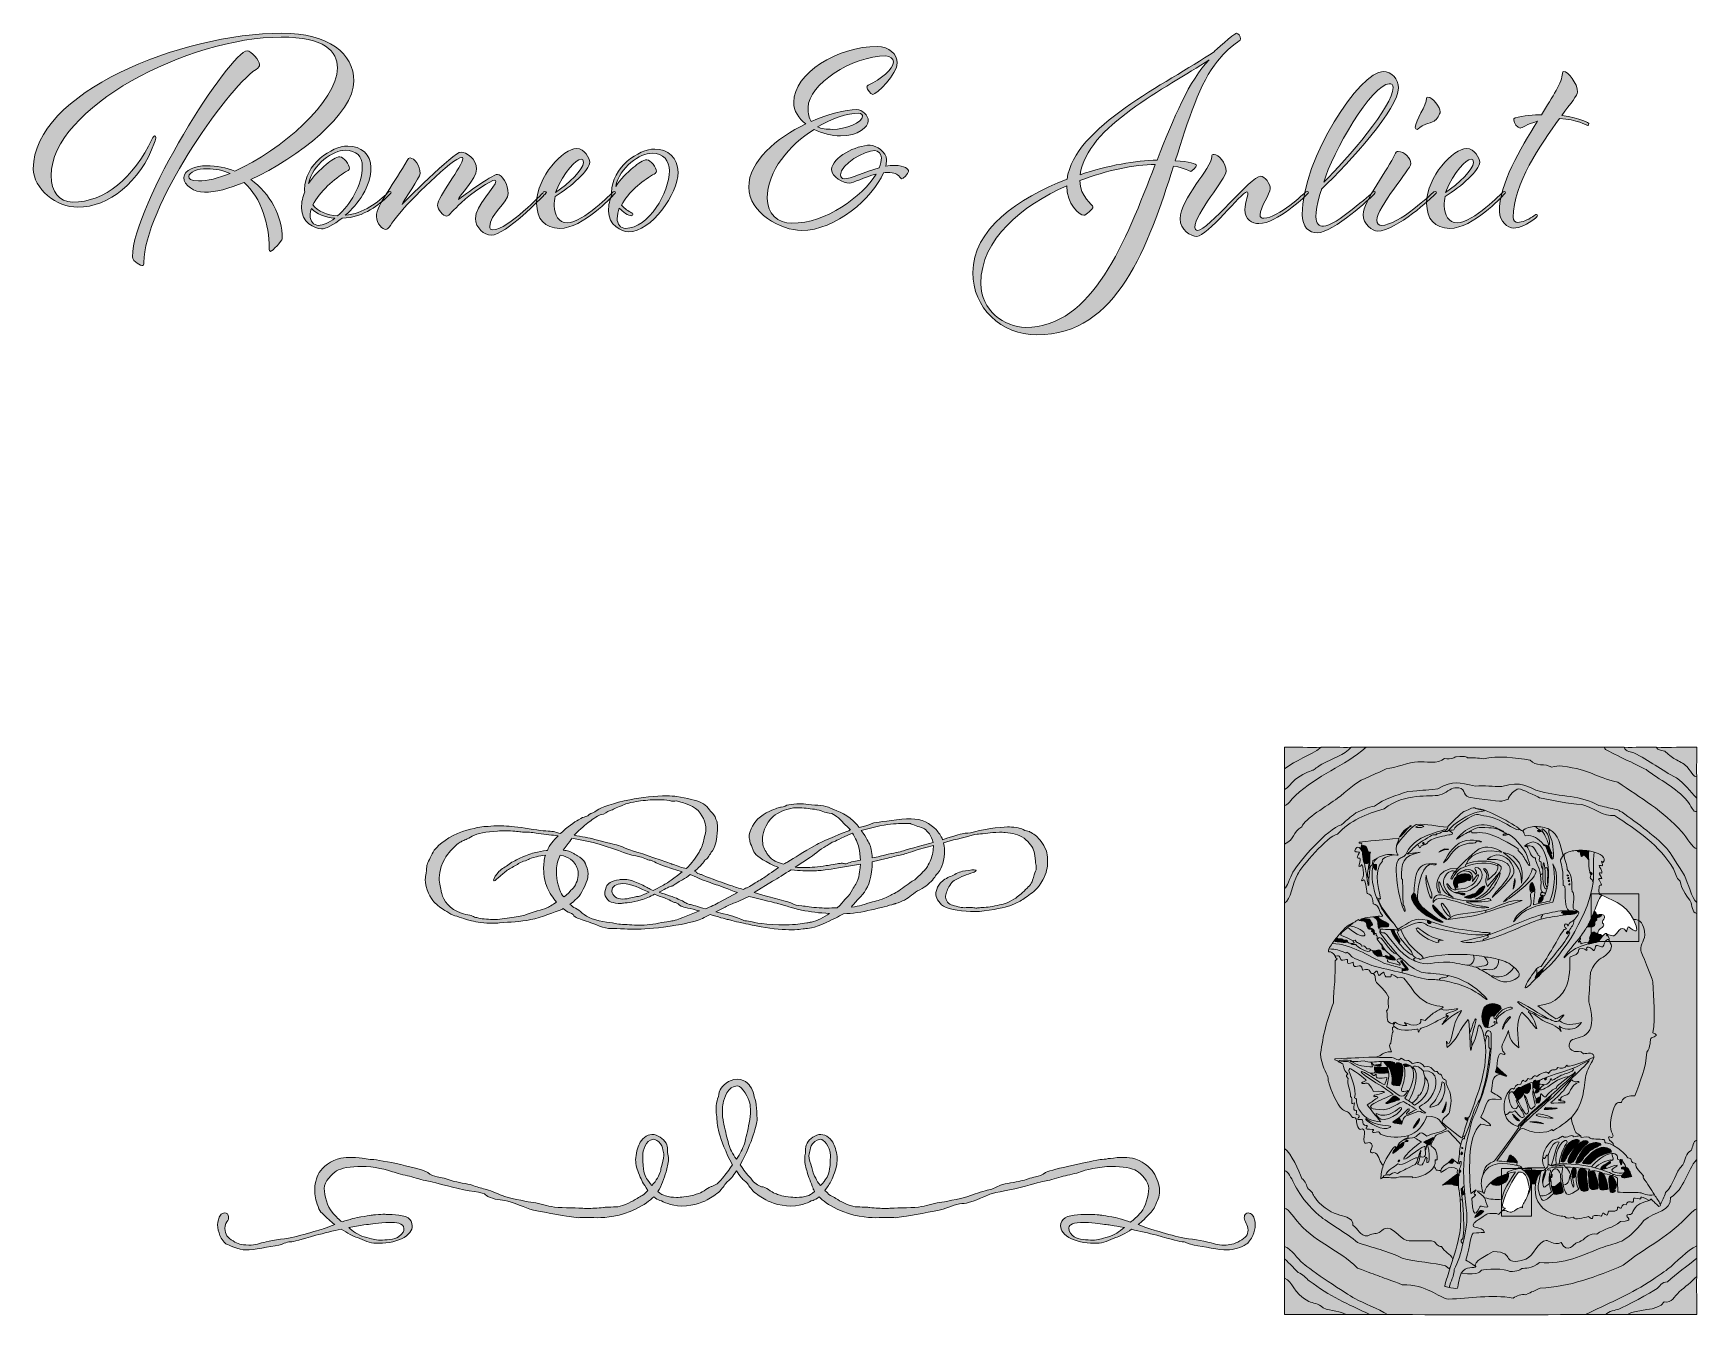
# Model space of a CAD drawing. Extents: x 55.7 to 122.6, y -105.7 to -54.2.
import ezdxf

# ---------------------------------------------------------------- set-up
doc = ezdxf.new("R2010")
doc.units = 0
doc.header["$MEASUREMENT"] = 0
doc.layers.add('Layer 1', color=7, linetype='Continuous', lineweight=0)
picture_1 = doc.add_image_def('image1.png', size_in_pixel=(8, 8))
picture_2 = doc.add_image_def('image2.png', size_in_pixel=(5, 8))

# ---------------------------------------------------------------- blocks, each defined once
blk = doc.blocks.new('Block_1')
at = {"layer": 'Layer 1', "transparency": 33554687}
h = blk.add_hatch(color=252, dxfattribs=at)
h.dxf.hatch_style = 2
edge = h.paths.add_edge_path()
edge.add_spline(control_points=[(108.668, -82.913), (108.415, -83.212), (107.882, -83.376), (107.543, -83.559), (107.387, -83.643), (107.226, -83.779), (107.142, -83.826), (107.102, -83.849), (106.8, -83.936), (106.518, -84.138), (106.236, -84.34), (106.168, -84.524), (105.995, -84.606), (105.996, -84.331), (105.992, -84.056), (105.995, -83.782), (106.435, -83.414), (107.008, -83.258), (107.465, -82.913), (107.866, -82.911), (108.267, -82.914), (108.668, -82.913)], knot_values=[0, 0, 0, 0, 1, 1, 1, 2, 2, 2, 3, 3, 3, 4, 4, 4, 5, 5, 5, 6, 6, 6, 7, 7, 7, 7], degree=3, periodic=0)
h = blk.add_hatch(color=254, dxfattribs=at)
h.dxf.hatch_style = 2
edge = h.paths.add_edge_path()
edge.add_spline(control_points=[(118.847, -82.913), (118.864, -82.944), (118.872, -82.981), (118.903, -83.002), (118.977, -83.055), (120.253, -83.663), (120.529, -83.804), (121.073, -84.228), (121.734, -84.527), (122.188, -85.062), (122.35, -85.254), (122.412, -85.543), (122.567, -85.497), (122.568, -85.994), (122.566, -86.492), (122.567, -86.989), (122.422, -86.98), (122.178, -86.553), (121.965, -86.31), (121.225, -85.464), (120.31, -84.945), (119.393, -84.316), (118.437, -84.101), (118.347, -83.824), (117.165, -83.67), (117.055, -83.656), (116.829, -83.657), (116.742, -83.715), (116.479, -83.54), (116.078, -83.707), (115.873, -83.425), (115.256, -83.324), (114.594, -83.241), (113.98, -83.381), (113.776, -83.322), (113.563, -83.349), (113.356, -83.336), (113.332, -83.335), (113.341, -83.241), (112.889, -83.292), (112.862, -83.295), (112.714, -83.413), (112.421, -83.358), (112.18, -83.607), (111.627, -83.474), (111.352, -83.492), (111.001, -83.516), (110.46, -83.732), (110.082, -83.782), (109.659, -83.971), (109.659, -83.971), (109.236, -84.16), (108.8, -84.334), (108.494, -84.696), (108.122, -84.962), (107.714, -85.254), (106.799, -85.791), (106.685, -86.109), (106.307, -86.334), (106.412, -86.602), (105.995, -86.811), (105.996, -86.291), (105.993, -85.772), (105.995, -85.252), (106.112, -85.25), (106.244, -85.025), (106.429, -84.851), (107.302, -84.028), (108.396, -83.679), (109.269, -82.913), (112.462, -82.907), (115.654, -82.908), (118.847, -82.913)], knot_values=[0, 0, 0, 0, 1, 1, 1, 2, 2, 2, 3, 3, 3, 4, 4, 4, 5, 5, 5, 6, 6, 6, 7, 7, 7, 8, 8, 8, 9, 9, 9, 10, 10, 10, 11, 11, 11, 12, 12, 12, 13, 13, 13, 14, 14, 14, 15, 15, 15, 16, 16, 16, 17, 17, 17, 18, 18, 18, 19, 19, 19, 20, 20, 20, 21, 21, 21, 22, 22, 22, 23, 23, 23, 24, 24, 24, 24], degree=3, periodic=0)
h = blk.add_hatch(color=252, dxfattribs=at)
h.dxf.hatch_style = 2
edge = h.paths.add_edge_path()
edge.add_spline(control_points=[(107.465, -82.913), (107.008, -83.258), (106.435, -83.414), (105.995, -83.782), (105.997, -83.492), (105.993, -83.203), (105.995, -82.913), (106.485, -82.911), (106.975, -82.915), (107.465, -82.913)], knot_values=[0, 0, 0, 0, 1, 1, 1, 2, 2, 2, 3, 3, 3, 3], degree=3, periodic=0)
h = blk.add_hatch(color=253, dxfattribs=at)
h.dxf.hatch_style = 2
edge = h.paths.add_edge_path()
edge.add_spline(control_points=[(109.269, -82.913), (108.396, -83.679), (107.302, -84.028), (106.429, -84.851), (106.244, -85.025), (106.112, -85.25), (105.995, -85.252), (105.995, -85.036), (105.994, -84.821), (105.995, -84.606), (106.168, -84.524), (106.236, -84.34), (106.518, -84.138), (106.8, -83.936), (107.102, -83.849), (107.142, -83.826), (107.226, -83.779), (107.387, -83.643), (107.543, -83.559), (107.882, -83.376), (108.415, -83.212), (108.668, -82.913), (108.868, -82.913), (109.069, -82.913), (109.269, -82.913)], knot_values=[0, 0, 0, 0, 1, 1, 1, 2, 2, 2, 3, 3, 3, 4, 4, 4, 5, 5, 5, 6, 6, 6, 7, 7, 7, 8, 8, 8, 8], degree=3, periodic=0)
h = blk.add_hatch(color=253, dxfattribs=at)
h.dxf.hatch_style = 2
edge = h.paths.add_edge_path()
edge.add_spline(control_points=[(119.649, -82.913), (119.721, -83.111), (119.935, -83.085), (120.039, -83.136), (120.655, -83.436), (121.155, -83.836), (121.754, -84.138), (122.073, -84.369), (122.3, -84.679), (122.567, -84.962), (122.567, -85.14), (122.566, -85.319), (122.567, -85.497), (122.412, -85.543), (122.35, -85.254), (122.188, -85.062), (121.734, -84.527), (121.073, -84.228), (120.529, -83.804), (120.253, -83.663), (118.977, -83.055), (118.903, -83.002), (118.872, -82.981), (118.864, -82.944), (118.847, -82.913), (119.114, -82.913), (119.382, -82.912), (119.649, -82.913)], knot_values=[0, 0, 0, 0, 1, 1, 1, 2, 2, 2, 3, 3, 3, 4, 4, 4, 5, 5, 5, 6, 6, 6, 7, 7, 7, 8, 8, 8, 9, 9, 9, 9], degree=3, periodic=0)
h = blk.add_hatch(color=252, dxfattribs=at)
h.dxf.hatch_style = 2
edge = h.paths.add_edge_path()
edge.add_spline(control_points=[(120.941, -82.913), (120.983, -83.038), (121.23, -83.039), (121.286, -83.069), (121.306, -83.08), (121.52, -83.28), (121.642, -83.358), (121.78, -83.447), (121.984, -83.518), (122.11, -83.626), (122.327, -83.811), (122.443, -84.169), (122.567, -84.071), (122.569, -84.368), (122.566, -84.665), (122.567, -84.962), (122.3, -84.679), (122.073, -84.369), (121.754, -84.138), (121.155, -83.836), (120.655, -83.436), (120.039, -83.136), (119.935, -83.085), (119.721, -83.111), (119.649, -82.913), (120.079, -82.914), (120.51, -82.911), (120.941, -82.913)], knot_values=[0, 0, 0, 0, 1, 1, 1, 2, 2, 2, 3, 3, 3, 4, 4, 4, 5, 5, 5, 6, 6, 6, 7, 7, 7, 8, 8, 8, 9, 9, 9, 9], degree=3, periodic=0)
h = blk.add_hatch(color=252, dxfattribs=at)
h.dxf.hatch_style = 2
edge = h.paths.add_edge_path()
edge.add_spline(control_points=[(120.941, -82.913), (121.483, -82.915), (122.025, -82.911), (122.567, -82.913), (122.569, -83.299), (122.564, -83.685), (122.567, -84.071), (122.443, -84.169), (122.327, -83.811), (122.11, -83.626), (121.984, -83.518), (121.78, -83.447), (121.642, -83.358), (121.52, -83.28), (121.306, -83.08), (121.286, -83.069), (121.23, -83.039), (120.983, -83.038), (120.941, -82.913)], knot_values=[0, 0, 0, 0, 1, 1, 1, 2, 2, 2, 3, 3, 3, 4, 4, 4, 5, 5, 5, 6, 6, 6, 6], degree=3, periodic=0)
h = blk.add_hatch(color=254, dxfattribs=at)
h.dxf.hatch_style = 2
edge = h.paths.add_edge_path()
edge.add_spline(control_points=[(122.567, -86.989), (122.568, -87.709), (122.566, -88.43), (122.567, -89.15), (122.365, -88.984), (122.23, -88.376), (122.077, -88.069), (122.031, -87.979), (121.521, -87.174), (121.453, -87.089), (121.009, -86.541), (120.146, -85.95), (119.571, -85.519), (119.482, -85.475), (119.482, -85.475), (119.393, -85.43), (119.014, -85.341), (119.014, -85.341), (118.635, -85.252), (117.923, -84.833), (117.071, -84.905), (116.297, -84.695), (115.737, -84.543), (115.551, -84.218), (114.737, -84.494), (114.373, -84.501), (114.036, -84.427), (113.668, -84.472), (112.971, -84.341), (112.824, -84.213), (112.154, -84.584), (111.552, -84.639), (111.552, -84.639), (110.951, -84.695), (110.484, -84.839), (110.007, -84.977), (109.614, -85.274), (109.344, -85.308), (109.108, -85.448), (108.857, -85.541), (108.567, -85.786), (108.567, -85.786), (108.278, -86.031), (107.714, -86.199), (106.602, -87.458), (106.329, -87.936), (106.203, -88.157), (106.096, -88.546), (105.995, -88.593), (105.995, -87.999), (105.994, -87.405), (105.995, -86.811), (106.412, -86.602), (106.307, -86.334), (106.685, -86.109), (106.799, -85.791), (107.714, -85.254), (108.122, -84.962), (108.494, -84.696), (108.8, -84.334), (109.236, -84.16), (109.659, -83.971), (109.659, -83.971), (110.082, -83.782), (110.46, -83.732), (111.001, -83.516), (111.352, -83.492), (111.627, -83.474), (112.18, -83.607), (112.421, -83.358), (112.714, -83.413), (112.862, -83.295), (112.889, -83.292), (113.341, -83.241), (113.332, -83.335), (113.356, -83.336), (113.563, -83.349), (113.776, -83.322), (113.98, -83.381), (114.594, -83.241), (115.256, -83.324), (115.873, -83.425), (116.078, -83.707), (116.479, -83.54), (116.742, -83.715), (116.829, -83.657), (117.055, -83.656), (117.165, -83.67), (118.347, -83.824), (118.437, -84.101), (119.393, -84.316), (120.31, -84.945), (121.225, -85.464), (121.965, -86.31), (122.178, -86.553), (122.422, -86.98), (122.567, -86.989)], knot_values=[0, 0, 0, 0, 1, 1, 1, 2, 2, 2, 3, 3, 3, 4, 4, 4, 5, 5, 5, 6, 6, 6, 7, 7, 7, 8, 8, 8, 9, 9, 9, 10, 10, 10, 11, 11, 11, 12, 12, 12, 13, 13, 13, 14, 14, 14, 15, 15, 15, 16, 16, 16, 17, 17, 17, 18, 18, 18, 19, 19, 19, 20, 20, 20, 21, 21, 21, 22, 22, 22, 23, 23, 23, 24, 24, 24, 25, 25, 25, 26, 26, 26, 27, 27, 27, 28, 28, 28, 29, 29, 29, 30, 30, 30, 31, 31, 31, 32, 32, 32, 32], degree=3, periodic=0)
h = blk.add_hatch(color=255, dxfattribs=at)
h.dxf.hatch_style = 2
edge = h.paths.add_edge_path()
edge.add_spline(control_points=[(122.567, -89.15), (122.567, -89.298), (122.567, -89.447), (122.567, -89.595), (122.371, -89.569), (122.382, -89.238), (122.322, -89.116), (122.266, -89.004), (121.938, -88.621), (121.898, -88.292), (121.734, -88.177), (121.724, -87.965), (121.631, -87.802), (121.1, -86.868), (120.147, -86.221), (119.259, -85.653), (118.829, -85.709), (118.384, -85.334), (117.945, -85.207), (117.363, -85.18), (116.815, -85.057), (116.252, -84.94), (116.078, -84.87), (115.552, -84.585), (115.406, -84.584), (115.285, -84.582), (114.99, -84.867), (114.982, -85.007), (114.881, -85.024), (114.75, -85.072), (114.737, -85.074), (114.596, -85.092), (113.489, -84.944), (113.401, -84.918), (113.131, -84.836), (113.325, -84.498), (112.844, -84.539), (112.651, -84.555), (112.489, -84.77), (112.243, -84.829), (111.797, -84.934), (110.883, -84.711), (109.993, -85.385), (109.3, -85.587), (108.613, -85.851), (108.122, -86.41), (107.705, -86.476), (106.671, -87.709), (106.507, -88.025), (106.322, -88.383), (106.233, -89.052), (105.995, -89.172), (105.995, -88.979), (105.995, -88.786), (105.995, -88.593), (106.096, -88.546), (106.203, -88.157), (106.329, -87.936), (106.602, -87.458), (107.714, -86.199), (108.278, -86.031), (108.567, -85.786), (108.567, -85.786), (108.857, -85.541), (109.108, -85.448), (109.344, -85.308), (109.614, -85.274), (110.007, -84.977), (110.484, -84.839), (110.951, -84.695), (111.552, -84.639), (111.552, -84.639), (112.154, -84.584), (112.824, -84.213), (112.971, -84.341), (113.668, -84.472), (114.036, -84.427), (114.373, -84.501), (114.737, -84.494), (115.551, -84.218), (115.737, -84.543), (116.297, -84.695), (117.071, -84.905), (117.923, -84.833), (118.635, -85.252), (119.014, -85.341), (119.014, -85.341), (119.393, -85.43), (119.482, -85.475), (119.482, -85.475), (119.571, -85.519), (120.146, -85.95), (121.009, -86.541), (121.453, -87.089), (121.521, -87.174), (122.031, -87.979), (122.077, -88.069), (122.23, -88.376), (122.365, -88.984), (122.567, -89.15)], knot_values=[0, 0, 0, 0, 1, 1, 1, 2, 2, 2, 3, 3, 3, 4, 4, 4, 5, 5, 5, 6, 6, 6, 7, 7, 7, 8, 8, 8, 9, 9, 9, 10, 10, 10, 11, 11, 11, 12, 12, 12, 13, 13, 13, 14, 14, 14, 15, 15, 15, 16, 16, 16, 17, 17, 17, 18, 18, 18, 19, 19, 19, 20, 20, 20, 21, 21, 21, 22, 22, 22, 23, 23, 23, 24, 24, 24, 25, 25, 25, 26, 26, 26, 27, 27, 27, 28, 28, 28, 29, 29, 29, 30, 30, 30, 31, 31, 31, 32, 32, 32, 33, 33, 33, 33], degree=3, periodic=0)
h = blk.add_hatch(color=255, dxfattribs=at)
h.dxf.hatch_style = 2
edge = h.paths.add_edge_path()
edge.add_spline(control_points=[(122.567, -89.595), (122.569, -92.632), (122.569, -95.669), (122.567, -98.705), (122.417, -98.741), (122.424, -98.995), (122.344, -99.117), (122.128, -99.237), (122.108, -99.497), (122.01, -99.697), (121.695, -100.001), (121.649, -100.503), (121.319, -100.81), (121.245, -100.995), (121.212, -101.131), (121.097, -101.289), (121.048, -101.147), (120.95, -101.035), (120.874, -100.91), (120.731, -100.675), (120.582, -100.459), (120.428, -100.231), (120.383, -100.163), (120.431, -100.146), (120.428, -100.142), (120.354, -100.033), (120.071, -99.817), (120.117, -99.652), (119.881, -99.609), (119.953, -99.492), (119.916, -99.452), (119.898, -99.431), (119.798, -99.423), (119.794, -99.418), (119.747, -99.372), (119.724, -99.215), (119.226, -98.928), (119.261, -98.788), (119.026, -98.77), (119.025, -98.605), (119.025, -98.492), (119.165, -98.708), (119.203, -98.538), (119.218, -98.471), (118.972, -98.223), (119.181, -97.58), (119.351, -97.058), (119.443, -97.226), (119.526, -97.191), (119.558, -97.177), (119.587, -96.885), (120.083, -96.923), (120.278, -96.385), (120.535, -95.777), (120.562, -95.175), (120.719, -94.967), (120.699, -94.649), (120.718, -94.618), (120.752, -94.562), (121.146, -94.518), (120.807, -94.395), (120.909, -93.718), (120.841, -93.029), (120.807, -92.346), (120.764, -92.123), (120.325, -91.144), (120.317, -91.076), (120.281, -90.788), (120.516, -90.709), (120.473, -90.319), (120.447, -90.087), (120.297, -89.79), (120.027, -89.84), (119.726, -89.166), (118.993, -88.994), (118.758, -88.86), (118.711, -88.834), (118.674, -88.845), (118.646, -88.805), (118.606, -88.323), (118.706, -88.496), (118.736, -88.448), (118.743, -88.437), (118.624, -88.217), (118.624, -88.203), (118.626, -88.149), (118.733, -88.218), (118.758, -88.181), (118.764, -88.171), (118.646, -87.998), (118.646, -87.98), (118.648, -87.927), (118.741, -87.99), (118.758, -87.958), (118.778, -87.92), (118.64, -87.683), (118.646, -87.669), (118.664, -87.628), (118.758, -87.715), (118.78, -87.646), (118.794, -87.602), (118.673, -87.384), (118.791, -87.546), (118.998, -87.339), (118.626, -87.179), (118.446, -87.123), (118.402, -87.109), (118.292, -87.086), (118.246, -87.078), (118.186, -87.069), (118.106, -87.06), (118.045, -87.056), (117.96, -87.051), (117.839, -87.05), (117.756, -87.056), (117.581, -87.069), (117.386, -87.097), (117.243, -87.212), (117.221, -87.229), (117.216, -87.236), (117.199, -87.256), (117.098, -86.9), (117.013, -86.386), (116.642, -86.21), (116.48, -86.132), (116.264, -86.094), (116.085, -86.098), (115.92, -86.102), (115.681, -86.147), (115.573, -86.276), (115.568, -86.272), (115.555, -86.288), (115.461, -86.21), (115.213, -86.002), (114.068, -85.339), (113.724, -85.385), (113.661, -85.374), (113.696, -85.333), (113.579, -85.341), (113.554, -85.343), (113.249, -85.469), (113.2, -85.497), (113.113, -85.547), (112.625, -86.023), (112.543, -86.12), (112.133, -86.113), (111.708, -85.97), (111.285, -86.009), (110.961, -86.234), (110.722, -86.542), (110.494, -86.856), (110.51, -86.765), (110.626, -86.58), (110.594, -86.566), (109.793, -86.644), (109.793, -86.644), (108.991, -86.722), (108.983, -86.841), (109.117, -86.665), (109.091, -86.856), (109.09, -86.862), (109.057, -86.957), (109.046, -86.989), (108.88, -86.801), (108.817, -87.073), (108.824, -87.089), (108.842, -87.132), (108.987, -87.113), (109.002, -87.134), (109.008, -87.143), (108.909, -87.324), (108.913, -87.334), (108.948, -87.435), (109.124, -87.206), (108.98, -87.691), (109.097, -87.743), (109.082, -87.492), (109.135, -87.713), (109.228, -88.097), (109.088, -88.22), (109.091, -88.248), (109.098, -88.323), (109.17, -88.213), (109.202, -88.248), (109.255, -88.304), (109.293, -88.757), (109.314, -88.782), (109.331, -88.803), (109.528, -88.78), (109.559, -89.205), (109.801, -89.251), (109.772, -89.514), (109.937, -89.673), (109.947, -89.733), (109.854, -89.695), (109.759, -89.707), (109.685, -89.715), (109.611, -89.719), (109.536, -89.729), (109.403, -89.747), (109.263, -89.742), (109.135, -89.796), (109.074, -89.822), (108.995, -89.813), (109.091, -89.885), (109.031, -89.875), (109.027, -89.896), (108.968, -89.84), (108.904, -89.876), (108.842, -89.913), (108.779, -89.952), (108.503, -90.06), (108.318, -90.29), (108.133, -90.508), (108.067, -90.587), (108.037, -90.62), (107.977, -90.709), (107.974, -90.714), (107.962, -90.71), (107.91, -90.798), (107.868, -90.87), (107.8, -90.936), (107.777, -91.021), (107.712, -91.257), (107.808, -90.992), (108.044, -91.31), (108.057, -91.328), (107.972, -91.318), (108.111, -91.411), (108.066, -91.455), (108.066, -91.455), (108.022, -91.5), (108.05, -92.088), (107.977, -92.607), (107.955, -93.192), (107.706, -93.855), (107.53, -94.516), (107.443, -95.219), (107.456, -95.702), (107.683, -96.006), (107.732, -96.155), (107.754, -96.222), (107.749, -96.34), (107.754, -96.355), (107.872, -96.684), (108.066, -97.266), (108.322, -97.48), (108.352, -97.505), (108.536, -97.566), (108.567, -97.592), (108.63, -97.643), (108.664, -97.736), (108.723, -97.792), (108.729, -97.797), (108.821, -97.774), (108.868, -97.848), (108.897, -97.894), (108.872, -98.165), (109.035, -98.282), (109.362, -98.123), (109.086, -98.721), (109.225, -98.828), (109.264, -98.859), (109.418, -98.746), (109.492, -98.85), (109.603, -99.007), (109.374, -99.111), (109.47, -99.206), (109.512, -99.249), (109.547, -99.167), (109.648, -99.229), (109.821, -99.334), (109.815, -99.628), (109.96, -99.73), (109.9, -99.904), (109.87, -100.088), (109.859, -100.265), (109.904, -100.27), (109.911, -100.22), (109.915, -100.22), (110.106, -100.195), (110.295, -100.225), (110.483, -100.22), (110.492, -100.22), (110.651, -100.176), (110.661, -100.175), (110.687, -100.175), (110.718, -100.204), (111.129, -100.175), (111.145, -100.174), (111.135, -100.222), (111.151, -100.22), (111.447, -100.19), (111.879, -100.048), (112.009, -99.752), (112.121, -99.914), (112.009, -99.918), (112.276, -99.93), (112.262, -100.173), (112.47, -99.712), (112.822, -99.819), (113.025, -99.881), (112.906, -99.917), (112.944, -100.064), (112.644, -100.292), (112.644, -100.292), (112.343, -100.521), (112.723, -100.399), (112.668, -100.531), (112.989, -100.532), (112.997, -100.723), (113.047, -100.916), (113.056, -101.111), (113.11, -102.313), (113.092, -102.353), (112.766, -103.494), (112.646, -103.259), (112.427, -103.21), (112.309, -102.982), (112.157, -103.027), (112.074, -102.811), (111.998, -102.781), (111.803, -102.706), (111.115, -102.79), (110.906, -102.737), (110.57, -102.651), (110.384, -102.128), (109.993, -102.269), (109.953, -102.284), (109.85, -102.405), (109.793, -102.425), (109.643, -102.479), (109.477, -102.455), (109.347, -102.559), (109.001, -102.571), (108.979, -102.274), (108.735, -102.124), (108.777, -101.642), (108.03, -101.913), (107.376, -101.211), (107.124, -100.941), (107.123, -100.83), (107.108, -100.81), (107.067, -100.753), (106.963, -100.692), (106.953, -100.677), (106.856, -100.531), (106.847, -100.347), (106.685, -100.253), (106.571, -99.918), (106.269, -99.254), (105.995, -99.039), (105.992, -95.75), (105.992, -92.461), (105.995, -89.172), (106.233, -89.052), (106.322, -88.383), (106.507, -88.025), (106.671, -87.709), (107.705, -86.476), (108.122, -86.41), (108.613, -85.851), (109.3, -85.587), (109.993, -85.385), (110.883, -84.711), (111.797, -84.934), (112.243, -84.829), (112.489, -84.77), (112.651, -84.555), (112.844, -84.539), (113.325, -84.498), (113.131, -84.836), (113.401, -84.918), (113.489, -84.944), (114.596, -85.092), (114.737, -85.074), (114.75, -85.072), (114.881, -85.024), (114.982, -85.007), (114.99, -84.867), (115.285, -84.582), (115.406, -84.584), (115.552, -84.585), (116.078, -84.87), (116.252, -84.94), (116.815, -85.057), (117.363, -85.18), (117.945, -85.207), (118.384, -85.334), (118.829, -85.709), (119.259, -85.653), (120.147, -86.221), (121.1, -86.868), (121.631, -87.802), (121.724, -87.965), (121.734, -88.177), (121.898, -88.292), (121.938, -88.621), (122.266, -89.004), (122.322, -89.116), (122.382, -89.238), (122.371, -89.569), (122.567, -89.595)], knot_values=[0, 0, 0, 0, 1, 1, 1, 2, 2, 2, 3, 3, 3, 4, 4, 4, 5, 5, 5, 6, 6, 6, 7, 7, 7, 8, 8, 8, 9, 9, 9, 10, 10, 10, 11, 11, 11, 12, 12, 12, 13, 13, 13, 14, 14, 14, 15, 15, 15, 16, 16, 16, 17, 17, 17, 18, 18, 18, 19, 19, 19, 20, 20, 20, 21, 21, 21, 22, 22, 22, 23, 23, 23, 24, 24, 24, 25, 25, 25, 26, 26, 26, 27, 27, 27, 28, 28, 28, 29, 29, 29, 30, 30, 30, 31, 31, 31, 32, 32, 32, 33, 33, 33, 34, 34, 34, 35, 35, 35, 36, 36, 36, 37, 37, 37, 38, 38, 38, 39, 39, 39, 40, 40, 40, 41, 41, 41, 42, 42, 42, 43, 43, 43, 44, 44, 44, 45, 45, 45, 46, 46, 46, 47, 47, 47, 48, 48, 48, 49, 49, 49, 50, 50, 50, 51, 51, 51, 52, 52, 52, 53, 53, 53, 54, 54, 54, 55, 55, 55, 56, 56, 56, 57, 57, 57, 58, 58, 58, 59, 59, 59, 60, 60, 60, 61, 61, 61, 62, 62, 62, 63, 63, 63, 64, 64, 64, 65, 65, 65, 66, 66, 66, 67, 67, 67, 68, 68, 68, 69, 69, 69, 70, 70, 70, 71, 71, 71, 72, 72, 72, 73, 73, 73, 74, 74, 74, 75, 75, 75, 76, 76, 76, 77, 77, 77, 78, 78, 78, 79, 79, 79, 80, 80, 80, 81, 81, 81, 82, 82, 82, 83, 83, 83, 84, 84, 84, 85, 85, 85, 86, 86, 86, 87, 87, 87, 88, 88, 88, 89, 89, 89, 90, 90, 90, 91, 91, 91, 92, 92, 92, 93, 93, 93, 94, 94, 94, 95, 95, 95, 96, 96, 96, 97, 97, 97, 98, 98, 98, 99, 99, 99, 100, 100, 100, 101, 101, 101, 102, 102, 102, 103, 103, 103, 104, 104, 104, 105, 105, 105, 106, 106, 106, 107, 107, 107, 108, 108, 108, 109, 109, 109, 110, 110, 110, 111, 111, 111, 112, 112, 112, 113, 113, 113, 114, 114, 114, 115, 115, 115, 116, 116, 116, 117, 117, 117, 118, 118, 118, 119, 119, 119, 120, 120, 120, 121, 121, 121, 122, 122, 122, 123, 123, 123, 124, 124, 124, 125, 125, 125, 126, 126, 126, 127, 127, 127, 128, 128, 128, 129, 129, 129, 130, 130, 130, 131, 131, 131, 132, 132, 132, 133, 133, 133, 134, 134, 134, 134], degree=3, periodic=0)
h = blk.add_hatch(color=255, dxfattribs=at)
h.dxf.hatch_style = 2
edge = h.paths.add_edge_path()
edge.add_spline(control_points=[(119.226, -98.928), (119.004, -98.8), (118.918, -98.826), (118.903, -98.817), (118.847, -98.784), (118.89, -98.708), (118.836, -98.683), (118.81, -98.671), (118.429, -98.664), (118.279, -98.639), (118.26, -98.635), (118.278, -98.516), (117.923, -98.594), (117.903, -98.588), (117.928, -98.559), (117.889, -98.527), (117.827, -98.476), (117.722, -98.42), (117.711, -98.405), (117.691, -98.376), (117.513, -97.952), (117.533, -97.792), (118.083, -97.206), (118.021, -96.427), (118.134, -96.021), (118.194, -95.807), (118.386, -95.524), (118.424, -95.386), (118.489, -95.151), (118.155, -95.219), (118.012, -95.231), (117.923, -95.099), (117.674, -95.147), (117.655, -95.141), (117.28, -95.036), (117.498, -94.714), (117.522, -94.696), (117.754, -94.516), (118.687, -94.7), (118.223, -93.148), (118.257, -92.558), (118.257, -92.558), (118.29, -91.967), (118.523, -91.397), (118.814, -91.365), (118.903, -91.288), (119.299, -90.943), (119.095, -90.823), (119.025, -90.642), (119.022, -90.634), (119.104, -90.674), (119.003, -90.508), (118.877, -90.358), (119.148, -90.507), (119.237, -90.486), (119.366, -90.456), (119.509, -89.959), (119.749, -90.33), (119.76, -90.298), (119.792, -90.137), (119.816, -90.13), (119.858, -90.117), (120.4, -90.676), (120.027, -89.84), (120.297, -89.79), (120.447, -90.087), (120.473, -90.319), (120.516, -90.709), (120.281, -90.788), (120.317, -91.076), (120.325, -91.144), (120.764, -92.123), (120.807, -92.346), (120.841, -93.029), (120.909, -93.718), (120.807, -94.395), (121.146, -94.518), (120.752, -94.562), (120.718, -94.618), (120.699, -94.649), (120.719, -94.967), (120.562, -95.175), (120.535, -95.777), (120.278, -96.385), (120.083, -96.923), (119.587, -96.885), (119.558, -97.177), (119.526, -97.191), (119.443, -97.226), (119.351, -97.058), (119.181, -97.58), (118.972, -98.223), (119.218, -98.471), (119.203, -98.538), (119.165, -98.708), (119.025, -98.492), (119.025, -98.605), (119.026, -98.77), (119.261, -98.788), (119.226, -98.928)], knot_values=[0, 0, 0, 0, 1, 1, 1, 2, 2, 2, 3, 3, 3, 4, 4, 4, 5, 5, 5, 6, 6, 6, 7, 7, 7, 8, 8, 8, 9, 9, 9, 10, 10, 10, 11, 11, 11, 12, 12, 12, 13, 13, 13, 14, 14, 14, 15, 15, 15, 16, 16, 16, 17, 17, 17, 18, 18, 18, 19, 19, 19, 20, 20, 20, 21, 21, 21, 22, 22, 22, 23, 23, 23, 24, 24, 24, 25, 25, 25, 26, 26, 26, 27, 27, 27, 28, 28, 28, 29, 29, 29, 30, 30, 30, 31, 31, 31, 32, 32, 32, 33, 33, 33, 33], degree=3, periodic=0)
h = blk.add_hatch(color=7, dxfattribs=at)
h.dxf.hatch_style = 2
edge = h.paths.add_edge_path()
edge.add_spline(control_points=[(119.025, -90.642), (119.095, -90.823), (119.299, -90.943), (118.903, -91.288), (118.814, -91.365), (118.523, -91.397), (118.29, -91.967), (118.257, -92.558), (118.257, -92.558), (118.223, -93.148), (118.687, -94.7), (117.754, -94.516), (117.522, -94.696), (117.498, -94.714), (117.28, -95.036), (117.655, -95.141), (117.674, -95.147), (117.923, -95.099), (118.012, -95.231), (118.155, -95.219), (118.489, -95.151), (118.424, -95.386), (118.357, -95.383), (118.302, -95.426), (118.246, -95.453), (118.026, -95.559), (117.335, -95.838), (117.343, -95.698), (117.277, -95.803), (117.085, -95.854), (116.987, -95.787), (116.805, -96.025), (116.818, -95.706), (116.608, -96.032), (116.575, -95.885), (116.236, -96.04), (116.141, -96.144), (115.952, -96.029), (116.015, -96.317), (115.784, -96.233), (115.606, -96.533), (115.622, -96.084), (115.495, -96.456), (115.272, -96.413), (115.248, -96.643), (115.205, -96.656), (115.182, -96.663), (115.127, -96.521), (114.949, -96.845), (114.818, -97.085), (114.785, -97.42), (114.86, -97.681), (114.985, -98.118), (115.408, -98.114), (115.417, -98.204), (114.927, -98.872), (114.927, -98.872), (114.437, -99.541), (114.358, -99.606), (114.047, -99.62), (113.969, -100.109), (113.874, -100.362), (113.889, -100.54), (113.969, -100.799), (113.911, -100.79), (113.742, -100.716), (113.746, -100.766), (113.815, -100.847), (113.989, -100.945), (114.036, -101.022), (114.069, -101.077), (114.096, -101.266), (114.169, -101.389), (114.14, -101.427), (113.883, -101.352), (113.869, -101.356), (113.821, -101.37), (113.578, -102.157), (113.523, -101.055), (113.894, -100.737), (113.436, -101.057), (113.702, -100.699), (113.59, -100.777), (113.59, -100.777), (113.479, -100.855), (113.435, -100.1), (113.299, -98.557), (113.891, -98.059), (114.086, -98.098), (114.086, -98.098), (114.281, -98.137), (114.332, -98.07), (113.924, -97.824), (113.88, -97.781), (114.237, -97.086), (113.998, -97.006), (114.704, -97.068), (114.762, -96.998), (114.34, -96.804), (114.303, -96.756), (114.375, -96.403), (114.295, -96.139), (114.659, -96.055), (114.691, -96.07), (114.911, -96.167), (114.927, -96.133), (114.726, -95.949), (114.726, -95.949), (114.526, -95.765), (114.617, -94.875), (114.751, -95.374), (114.86, -95.242), (114.574, -94.931), (114.83, -94.805), (115.005, -94.295), (114.997, -94.599), (115.176, -94.831), (115.417, -94.997), (115.384, -94.553), (115.273, -93.927), (115.539, -93.56), (115.976, -93.975), (116.307, -94.59), (116.04, -93.928), (115.992, -93.807), (115.909, -93.692), (115.84, -93.582), (115.957, -93.563), (116.215, -93.8), (116.386, -93.894), (116.656, -94.044), (116.925, -94.075), (117.121, -94.34), (116.986, -93.95), (117.01, -94.19), (117.277, -94.228), (117.567, -94.27), (117.78, -94.226), (117.934, -93.972), (117.665, -94.077), (117.253, -94.107), (117.043, -93.894), (117.504, -93.409), (117.004, -93.842), (116.898, -93.827), (116.854, -93.821), (116.272, -93.369), (116.174, -93.304), (117.771, -93.149), (117.401, -91.459), (117.477, -91.333), (117.948, -91.217), (117.741, -91.065), (117.856, -91.021), (118.037, -90.951), (118.132, -91.096), (118.145, -91.088), (118.19, -91.059), (118.132, -90.992), (118.134, -90.987), (118.223, -90.84), (118.417, -91.091), (118.435, -91.088), (118.475, -91.079), (118.493, -90.903), (118.524, -90.887), (118.574, -90.861), (118.745, -90.951), (118.791, -90.932), (118.834, -90.914), (118.888, -90.588), (119.025, -90.642)], knot_values=[0, 0, 0, 0, 1, 1, 1, 2, 2, 2, 3, 3, 3, 4, 4, 4, 5, 5, 5, 6, 6, 6, 7, 7, 7, 8, 8, 8, 9, 9, 9, 10, 10, 10, 11, 11, 11, 12, 12, 12, 13, 13, 13, 14, 14, 14, 15, 15, 15, 16, 16, 16, 17, 17, 17, 18, 18, 18, 19, 19, 19, 20, 20, 20, 21, 21, 21, 22, 22, 22, 23, 23, 23, 24, 24, 24, 25, 25, 25, 26, 26, 26, 27, 27, 27, 28, 28, 28, 29, 29, 29, 30, 30, 30, 31, 31, 31, 32, 32, 32, 33, 33, 33, 34, 34, 34, 35, 35, 35, 36, 36, 36, 37, 37, 37, 38, 38, 38, 39, 39, 39, 40, 40, 40, 41, 41, 41, 42, 42, 42, 43, 43, 43, 44, 44, 44, 45, 45, 45, 46, 46, 46, 47, 47, 47, 48, 48, 48, 49, 49, 49, 50, 50, 50, 51, 51, 51, 52, 52, 52, 53, 53, 53, 54, 54, 54, 55, 55, 55, 56, 56, 56, 57, 57, 57, 57], degree=3, periodic=0)
h = blk.add_hatch(color=255, dxfattribs=at)
h.dxf.hatch_style = 2
edge = h.paths.add_edge_path()
edge.add_spline(control_points=[(109.559, -92.001), (109.675, -92.112), (109.609, -92.238), (109.692, -92.368), (109.713, -92.401), (110.1, -92.737), (110.182, -92.97), (110.111, -93.255), (110.241, -93.4), (110.093, -93.504), (110.186, -93.769), (110.002, -93.993), (110.361, -94.028), (110.352, -94.069), (110.378, -94.113), (110.405, -94.139), (110.262, -94.173), (110.366, -94.32), (110.361, -94.351), (110.356, -94.374), (110.317, -94.268), (110.271, -94.796), (110.269, -94.823), (110.137, -94.823), (110.294, -95.153), (109.885, -95.149), (109.952, -95.322), (109.648, -95.364), (108.829, -95.398), (108.829, -95.398), (108.011, -95.431), (108.011, -95.453), (108.011, -95.453), (108.011, -95.476), (108.059, -95.493), (108.112, -95.516), (108.155, -95.542), (108.157, -95.543), (108.154, -95.548), (108.178, -95.565), (108.219, -95.595), (108.288, -95.613), (108.334, -95.643), (108.382, -95.962), (108.533, -96.021), (108.534, -96.044), (108.535, -96.062), (108.4, -96.119), (108.556, -96.222), (108.465, -96.44), (108.677, -96.716), (108.645, -96.957), (108.792, -97.016), (108.575, -97.347), (108.801, -97.202), (108.703, -97.783), (108.959, -97.283), (108.868, -97.67), (109.128, -97.693), (108.911, -97.836), (108.935, -97.87), (108.957, -97.9), (109.07, -97.867), (109.102, -97.881), (109.154, -97.904), (109.122, -97.994), (109.158, -98.048), (109.224, -98.149), (109.31, -98.107), (109.314, -98.115), (109.331, -98.157), (109.256, -98.231), (109.269, -98.249), (109.288, -98.274), (109.531, -98.267), (109.57, -98.282), (109.595, -98.292), (109.495, -98.364), (109.548, -98.393), (109.596, -98.421), (109.759, -98.369), (109.77, -98.371), (109.788, -98.375), (109.857, -98.473), (109.882, -98.483), (110.19, -98.603), (110.616, -98.617), (110.94, -98.527), (111.017, -98.637), (110.925, -98.585), (110.761, -98.705), (110.66, -98.78), (110.564, -98.848), (110.516, -98.973), (110.501, -98.988), (110.456, -99.031), (110.45, -99.039), (110.508, -98.707), (110.052, -99.464), (109.96, -99.73), (109.815, -99.628), (109.821, -99.334), (109.648, -99.229), (109.547, -99.167), (109.512, -99.249), (109.47, -99.206), (109.374, -99.111), (109.603, -99.007), (109.492, -98.85), (109.418, -98.746), (109.264, -98.859), (109.225, -98.828), (109.086, -98.721), (109.362, -98.123), (109.035, -98.282), (108.872, -98.165), (108.897, -97.894), (108.868, -97.848), (108.821, -97.774), (108.729, -97.797), (108.723, -97.792), (108.664, -97.736), (108.63, -97.643), (108.567, -97.592), (108.536, -97.566), (108.352, -97.505), (108.322, -97.48), (108.066, -97.266), (107.872, -96.684), (107.754, -96.355), (107.749, -96.34), (107.754, -96.222), (107.732, -96.155), (107.683, -96.006), (107.456, -95.702), (107.443, -95.219), (107.53, -94.516), (107.706, -93.855), (107.955, -93.192), (107.977, -92.607), (108.05, -92.088), (108.022, -91.5), (108.066, -91.455), (108.066, -91.455), (108.111, -91.411), (107.972, -91.318), (108.057, -91.328), (108.044, -91.31), (108.267, -91.223), (108.194, -91.433), (108.278, -91.466), (108.345, -91.493), (108.499, -91.43), (108.523, -91.444), (108.558, -91.465), (108.406, -91.697), (108.746, -91.555), (108.756, -91.979), (109.085, -91.452), (109.124, -91.867), (109.529, -91.747), (109.366, -92.051), (109.559, -92.001)], knot_values=[0, 0, 0, 0, 1, 1, 1, 2, 2, 2, 3, 3, 3, 4, 4, 4, 5, 5, 5, 6, 6, 6, 7, 7, 7, 8, 8, 8, 9, 9, 9, 10, 10, 10, 11, 11, 11, 12, 12, 12, 13, 13, 13, 14, 14, 14, 15, 15, 15, 16, 16, 16, 17, 17, 17, 18, 18, 18, 19, 19, 19, 20, 20, 20, 21, 21, 21, 22, 22, 22, 23, 23, 23, 24, 24, 24, 25, 25, 25, 26, 26, 26, 27, 27, 27, 28, 28, 28, 29, 29, 29, 30, 30, 30, 31, 31, 31, 32, 32, 32, 33, 33, 33, 34, 34, 34, 35, 35, 35, 36, 36, 36, 37, 37, 37, 38, 38, 38, 39, 39, 39, 40, 40, 40, 41, 41, 41, 42, 42, 42, 43, 43, 43, 44, 44, 44, 45, 45, 45, 46, 46, 46, 47, 47, 47, 48, 48, 48, 49, 49, 49, 50, 50, 50, 51, 51, 51, 52, 52, 52, 53, 53, 53, 54, 54, 54, 54], degree=3, periodic=0)
h = blk.add_hatch(color=7, dxfattribs=at)
h.dxf.hatch_style = 2
edge = h.paths.add_edge_path()
edge.add_spline(control_points=[(112.276, -93.426), (112.21, -93.474), (112.064, -93.543), (111.975, -93.605), (111.859, -93.686), (111.663, -93.89), (111.641, -93.894), (111.593, -93.904), (111.492, -93.833), (111.463, -93.85), (111.449, -93.858), (111.55, -94.021), (111.307, -94.072), (110.964, -94.145), (110.656, -93.8), (110.906, -94.095), (110.743, -94.102), (110.566, -94.072), (110.438, -93.961), (110.376, -93.957), (110.465, -94.135), (110.372, -93.983), (110.354, -93.983), (110.363, -94.028), (110.361, -94.028), (110.002, -93.993), (110.186, -93.769), (110.093, -93.504), (110.241, -93.4), (110.111, -93.255), (110.182, -92.97), (110.1, -92.737), (109.713, -92.401), (109.692, -92.368), (109.609, -92.238), (109.675, -92.112), (109.559, -92.001), (109.635, -91.981), (109.67, -91.901), (109.703, -91.912), (109.749, -91.926), (109.749, -92.08), (109.793, -92.09), (109.804, -92.093), (109.945, -91.948), (109.971, -91.956), (110.005, -91.967), (110.033, -92.123), (110.06, -92.134), (110.069, -92.139), (110.252, -92.14), (110.26, -92.134), (110.331, -92.086), (110.144, -91.937), (110.55, -92.179), (111.039, -91.96), (111.011, -93.262), (112.354, -93.337), (112.391, -93.37), (112.325, -93.391), (112.276, -93.426)], knot_values=[0, 0, 0, 0, 1, 1, 1, 2, 2, 2, 3, 3, 3, 4, 4, 4, 5, 5, 5, 6, 6, 6, 7, 7, 7, 8, 8, 8, 9, 9, 9, 10, 10, 10, 11, 11, 11, 12, 12, 12, 13, 13, 13, 14, 14, 14, 15, 15, 15, 16, 16, 16, 17, 17, 17, 18, 18, 18, 19, 19, 19, 20, 20, 20, 20], degree=3, periodic=0)
h = blk.add_hatch(color=7, dxfattribs=at)
h.dxf.hatch_style = 2
edge = h.paths.add_edge_path()
edge.add_spline(control_points=[(113.434, -94.384), (113.442, -94.513), (113.467, -95.503), (113.523, -94.919), (113.842, -94.437), (113.715, -93.715), (113.947, -94.306), (113.974, -94.377), (114.047, -94.682), (114.058, -94.763), (114.195, -95.772), (113.767, -96.823), (113.434, -97.759), (113.424, -97.789), (113.378, -97.784), (113.368, -97.814), (113.192, -97.759), (113.216, -97.842), (113.345, -97.926), (113.271, -98.136), (113.223, -98.362), (113.145, -98.572), (113.142, -98.573), (113.16, -98.623), (113.111, -98.616), (113.063, -98.609), (112.358, -98.05), (112.343, -98.004), (112.281, -97.819), (112.564, -97.744), (112.632, -97.58), (112.705, -97.035), (112.744, -96.948), (112.499, -96.467), (112.493, -96.456), (112.498, -96.334), (112.477, -96.289), (112.29, -96.241), (112.373, -96.165), (112.265, -96.055), (112.258, -96.048), (112.21, -96.1), (112.131, -95.943), (111.958, -96.021), (111.939, -95.65), (111.619, -95.765), (111.387, -95.455), (111.196, -95.646), (111.129, -95.632), (111.112, -95.628), (111.04, -95.521), (110.973, -95.498), (110.958, -95.493), (110.904, -95.571), (110.683, -95.409), (110.599, -95.562), (110.434, -95.398), (110.305, -95.386), (110.149, -95.372), (109.827, -95.394), (109.648, -95.364), (109.952, -95.322), (109.885, -95.149), (110.294, -95.153), (110.137, -94.823), (110.269, -94.823), (110.271, -94.796), (110.317, -94.268), (110.356, -94.374), (110.361, -94.351), (110.366, -94.32), (110.262, -94.173), (110.405, -94.139), (110.708, -94.424), (111.314, -94.219), (111.352, -94.251), (111.379, -94.274), (111.347, -94.345), (111.374, -94.362), (111.391, -94.372), (111.425, -94.247), (111.485, -94.206), (111.507, -94.191), (111.709, -94.139), (111.753, -94.117), (111.947, -94.018), (112.393, -93.768), (112.521, -93.716), (112.547, -93.705), (112.564, -93.676), (112.588, -93.705), (112.088, -94.351), (112.379, -93.956), (112.8, -93.671), (113.357, -93.294), (113.006, -93.573), (112.855, -93.972), (112.775, -94.185), (112.662, -95.111), (112.499, -94.729), (112.516, -94.857), (112.516, -94.857), (112.532, -94.986), (112.931, -94.689), (113.053, -94.2), (113.379, -93.85), (113.412, -93.854), (113.43, -94.315), (113.434, -94.384)], knot_values=[0, 0, 0, 0, 1, 1, 1, 2, 2, 2, 3, 3, 3, 4, 4, 4, 5, 5, 5, 6, 6, 6, 7, 7, 7, 8, 8, 8, 9, 9, 9, 10, 10, 10, 11, 11, 11, 12, 12, 12, 13, 13, 13, 14, 14, 14, 15, 15, 15, 16, 16, 16, 17, 17, 17, 18, 18, 18, 19, 19, 19, 20, 20, 20, 21, 21, 21, 22, 22, 22, 23, 23, 23, 24, 24, 24, 25, 25, 25, 26, 26, 26, 27, 27, 27, 28, 28, 28, 29, 29, 29, 30, 30, 30, 31, 31, 31, 32, 32, 32, 33, 33, 33, 34, 34, 34, 35, 35, 35, 36, 36, 36, 36], degree=3, periodic=0)
h = blk.add_hatch(color=7, dxfattribs=at)
h.dxf.hatch_style = 2
edge = h.paths.add_edge_path()
edge.add_spline(control_points=[(111.207, -98.594), (111.158, -98.614), (110.901, -98.635), (110.761, -98.705), (110.925, -98.585), (111.017, -98.637), (110.94, -98.527), (111.327, -98.42), (111.589, -98.104), (111.719, -97.736), (112.314, -97.783), (112.161, -97.921), (112.499, -98.249), (112.251, -98.436), (111.965, -98.402), (111.708, -98.549), (111.415, -98.258), (111.433, -98.503), (111.207, -98.594)], knot_values=[0, 0, 0, 0, 1, 1, 1, 2, 2, 2, 3, 3, 3, 4, 4, 4, 5, 5, 5, 6, 6, 6, 6], degree=3, periodic=0)
h = blk.add_hatch(color=7, dxfattribs=at)
h.dxf.hatch_style = 2
edge = h.paths.add_edge_path()
edge.add_spline(control_points=[(113.078, -98.884), (113.015, -99.134), (113.036, -99.392), (112.967, -99.641), (112.923, -99.616), (112.893, -99.576), (112.811, -99.529), (112.806, -99.527), (112.777, -99.457), (112.733, -99.463), (112.721, -99.464), (112.627, -99.573), (112.566, -99.619), (112.468, -99.691), (112.283, -99.814), (112.276, -99.93), (112.009, -99.918), (112.121, -99.914), (112.009, -99.752), (112.077, -99.596), (112.046, -99.513), (112.053, -99.496), (112.06, -99.48), (112.175, -99.61), (112.12, -99.251), (112.08, -98.99), (111.882, -98.98), (111.875, -98.917), (111.873, -98.894), (112.052, -98.532), (112.087, -98.505), (112.107, -98.489), (112.551, -98.322), (112.577, -98.327), (112.827, -98.605), (112.827, -98.605), (113.078, -98.884)], knot_values=[0, 0, 0, 0, 1, 1, 1, 2, 2, 2, 3, 3, 3, 4, 4, 4, 5, 5, 5, 6, 6, 6, 7, 7, 7, 8, 8, 8, 9, 9, 9, 10, 10, 10, 11, 11, 11, 12, 12, 12, 12], degree=3, periodic=0)
h = blk.add_hatch(color=7, dxfattribs=at)
h.dxf.hatch_style = 2
edge = h.paths.add_edge_path()
edge.add_spline(control_points=[(117.889, -98.527), (117.75, -98.549), (117.75, -98.549), (117.611, -98.572), (117.549, -98.407), (117.37, -98.683), (117.165, -98.549), (116.925, -98.713), (116.811, -98.691), (116.787, -98.705), (116.588, -98.818), (116.394, -99.171), (116.375, -99.396), (116.343, -99.765), (116.505, -99.792), (116.43, -99.819), (116.139, -99.831), (115.84, -99.795), (115.55, -99.841), (115.474, -99.712), (115.389, -99.739), (115.35, -99.73), (115.3, -99.662), (115.348, -99.641), (115.35, -99.619), (115.359, -99.488), (115.094, -99.305), (115.071, -99.307), (115.012, -99.312), (114.969, -99.529), (114.927, -99.574), (114.792, -99.56), (114.661, -99.547), (114.526, -99.541), (114.822, -99.151), (115.09, -98.731), (115.394, -98.349), (115.615, -98.023), (115.683, -98.515), (116.542, -98.371), (116.615, -98.359), (116.68, -98.302), (116.742, -98.282), (116.746, -98.281), (116.783, -98.328), (116.787, -98.327), (116.891, -98.289), (117.449, -97.882), (117.533, -97.792), (117.513, -97.952), (117.691, -98.376), (117.711, -98.405), (117.722, -98.42), (117.827, -98.476), (117.889, -98.527)], knot_values=[0, 0, 0, 0, 1, 1, 1, 2, 2, 2, 3, 3, 3, 4, 4, 4, 5, 5, 5, 6, 6, 6, 7, 7, 7, 8, 8, 8, 9, 9, 9, 10, 10, 10, 11, 11, 11, 12, 12, 12, 13, 13, 13, 14, 14, 14, 15, 15, 15, 16, 16, 16, 17, 17, 17, 18, 18, 18, 18], degree=3, periodic=0)
h = blk.add_hatch(color=255, dxfattribs=at)
h.dxf.hatch_style = 2
edge = h.paths.add_edge_path()
edge.add_spline(control_points=[(122.567, -98.705), (122.567, -98.965), (122.567, -99.225), (122.567, -99.485), (122.169, -99.929), (122.073, -100.686), (121.52, -101.011), (121.533, -101.575), (120.909, -101.561), (120.44, -101.935), (119.672, -102.929), (119.38, -102.79), (118.814, -103.004), (117.933, -103.337), (117.257, -103.714), (116.252, -103.628), (115.926, -103.879), (115.661, -103.846), (115.539, -103.873), (115.514, -103.879), (115.361, -104.011), (115.049, -103.984), (114.877, -103.855), (114.059, -103.89), (113.913, -103.94), (113.873, -103.953), (113.855, -104.162), (113.1, -104.051), (113.274, -103.751), (113.652, -103.878), (113.679, -103.784), (113.516, -103.611), (114.182, -103.302), (114.381, -103.182), (115.346, -103.2), (114.637, -103.802), (115.695, -103.494), (115.993, -103.383), (116.204, -102.757), (116.519, -102.737), (116.618, -102.731), (116.799, -102.942), (117.121, -102.826), (117.363, -103.302), (117.667, -102.868), (117.7, -102.848), (117.71, -102.842), (117.84, -102.809), (117.923, -102.759), (118.127, -102.636), (118.27, -102.407), (118.546, -102.492), (118.835, -102.25), (119.183, -102.259), (119.504, -101.98), (120.139, -101.962), (119.667, -101.8), (119.771, -101.712), (119.778, -101.706), (119.909, -101.704), (119.949, -101.668), (120.043, -101.585), (119.992, -101.289), (120.651, -101.133), (120.714, -101.118), (120.683, -101.109), (120.729, -101.066), (120.885, -101.222), (120.885, -101.222), (121.041, -101.378), (121.155, -101.341), (121.093, -101.295), (121.097, -101.289), (121.212, -101.131), (121.245, -100.995), (121.319, -100.81), (121.649, -100.503), (121.695, -100.001), (122.01, -99.697), (122.108, -99.497), (122.128, -99.237), (122.344, -99.117), (122.424, -98.995), (122.417, -98.741), (122.567, -98.705)], knot_values=[0, 0, 0, 0, 1, 1, 1, 2, 2, 2, 3, 3, 3, 4, 4, 4, 5, 5, 5, 6, 6, 6, 7, 7, 7, 8, 8, 8, 9, 9, 9, 10, 10, 10, 11, 11, 11, 12, 12, 12, 13, 13, 13, 14, 14, 14, 15, 15, 15, 16, 16, 16, 17, 17, 17, 18, 18, 18, 19, 19, 19, 20, 20, 20, 21, 21, 21, 22, 22, 22, 23, 23, 23, 24, 24, 24, 25, 25, 25, 26, 26, 26, 27, 27, 27, 28, 28, 28, 28], degree=3, periodic=0)
h = blk.add_hatch(color=254, dxfattribs=at)
h.dxf.hatch_style = 2
edge = h.paths.add_edge_path()
edge.add_spline(control_points=[(122.567, -99.485), (122.566, -100.146), (122.568, -100.807), (122.567, -101.467), (122.404, -101.525), (122.171, -101.823), (121.999, -101.98), (121.041, -102.853), (120.503, -103), (119.615, -103.739), (118.547, -104.184), (117.451, -104.615), (116.274, -104.652), (115.985, -104.786), (115.985, -104.786), (115.695, -104.92), (115.498, -104.898), (115.351, -104.955), (115.183, -105.053), (114.306, -104.91), (113.451, -105.066), (112.577, -105.098), (112.191, -105.046), (111.707, -104.506), (110.728, -104.519), (109.826, -104.185), (109.826, -104.185), (108.924, -103.851), (108.118, -103.063), (107.397, -102.928), (106.574, -102.058), (106.404, -101.877), (106.168, -101.47), (105.995, -101.445), (105.994, -100.94), (105.995, -100.435), (105.995, -99.93), (106.052, -99.955), (106.115, -100.003), (106.151, -100.053), (106.381, -100.38), (106.543, -101.008), (107.387, -101.735), (107.744, -102.042), (108.491, -102.432), (108.924, -102.826), (109.532, -103.027), (110.15, -103.168), (110.728, -103.45), (111.228, -103.601), (112.048, -103.64), (112.465, -103.762), (112.56, -103.789), (112.569, -103.922), (112.655, -103.828), (112.579, -104.077), (112.498, -104.323), (112.432, -104.575), (112.444, -104.61), (112.539, -104.612), (112.61, -104.63), (112.664, -104.644), (112.913, -104.692), (112.944, -104.664), (112.981, -104.513), (113.04, -104.155), (113.1, -104.051), (113.855, -104.162), (113.873, -103.953), (113.913, -103.94), (114.059, -103.89), (114.877, -103.855), (115.049, -103.984), (115.361, -104.011), (115.514, -103.879), (115.539, -103.873), (115.661, -103.846), (115.926, -103.879), (116.252, -103.628), (117.257, -103.714), (117.933, -103.337), (118.814, -103.004), (119.38, -102.79), (119.672, -102.929), (120.44, -101.935), (120.909, -101.561), (121.533, -101.575), (121.52, -101.011), (122.073, -100.686), (122.169, -99.929), (122.567, -99.485)], knot_values=[0, 0, 0, 0, 1, 1, 1, 2, 2, 2, 3, 3, 3, 4, 4, 4, 5, 5, 5, 6, 6, 6, 7, 7, 7, 8, 8, 8, 9, 9, 9, 10, 10, 10, 11, 11, 11, 12, 12, 12, 13, 13, 13, 14, 14, 14, 15, 15, 15, 16, 16, 16, 17, 17, 17, 18, 18, 18, 19, 19, 19, 20, 20, 20, 21, 21, 21, 22, 22, 22, 23, 23, 23, 24, 24, 24, 25, 25, 25, 26, 26, 26, 27, 27, 27, 28, 28, 28, 29, 29, 29, 30, 30, 30, 30], degree=3, periodic=0)
h = blk.add_hatch(color=255, dxfattribs=at)
h.dxf.hatch_style = 2
edge = h.paths.add_edge_path()
edge.add_spline(control_points=[(112.766, -103.494), (112.733, -103.61), (112.689, -103.715), (112.655, -103.828), (112.569, -103.922), (112.56, -103.789), (112.465, -103.762), (112.048, -103.64), (111.228, -103.601), (110.728, -103.45), (110.15, -103.168), (109.532, -103.027), (108.924, -102.826), (108.491, -102.432), (107.744, -102.042), (107.387, -101.735), (106.543, -101.008), (106.381, -100.38), (106.151, -100.053), (106.115, -100.003), (106.052, -99.955), (105.995, -99.93), (105.995, -99.633), (105.995, -99.336), (105.995, -99.039), (106.269, -99.254), (106.571, -99.918), (106.685, -100.253), (106.847, -100.347), (106.856, -100.531), (106.953, -100.677), (106.963, -100.692), (107.067, -100.753), (107.108, -100.81), (107.123, -100.83), (107.124, -100.941), (107.376, -101.211), (108.03, -101.913), (108.777, -101.642), (108.735, -102.124), (108.979, -102.274), (109.001, -102.571), (109.347, -102.559), (109.477, -102.455), (109.643, -102.479), (109.793, -102.425), (109.85, -102.405), (109.953, -102.284), (109.993, -102.269), (110.384, -102.128), (110.57, -102.651), (110.906, -102.737), (111.115, -102.79), (111.803, -102.706), (111.998, -102.781), (112.074, -102.811), (112.157, -103.027), (112.309, -102.982), (112.427, -103.21), (112.646, -103.259), (112.766, -103.494)], knot_values=[0, 0, 0, 0, 1, 1, 1, 2, 2, 2, 3, 3, 3, 4, 4, 4, 5, 5, 5, 6, 6, 6, 7, 7, 7, 8, 8, 8, 9, 9, 9, 10, 10, 10, 11, 11, 11, 12, 12, 12, 13, 13, 13, 14, 14, 14, 15, 15, 15, 16, 16, 16, 17, 17, 17, 18, 18, 18, 19, 19, 19, 20, 20, 20, 20], degree=3, periodic=0)
h = blk.add_hatch(color=7, dxfattribs=at)
h.dxf.hatch_style = 2
edge = h.paths.add_edge_path()
edge.add_spline(control_points=[(116.33, -99.93), (116.319, -99.954), (116.301, -99.977), (116.285, -99.997), (116.175, -100.142), (116.113, -100.286), (116.085, -100.465), (115.985, -100.465), (115.985, -100.465), (115.884, -100.465), (115.88, -100.249), (115.769, -100.035), (115.595, -99.908), (115.797, -99.876), (116.171, -99.941), (116.33, -99.93)], knot_values=[0, 0, 0, 0, 1, 1, 1, 2, 2, 2, 3, 3, 3, 4, 4, 4, 5, 5, 5, 5], degree=3, periodic=0)
h = blk.add_hatch(color=255, dxfattribs=at)
h.dxf.hatch_style = 2
edge = h.paths.add_edge_path()
edge.add_spline(control_points=[(116.085, -100.465), (116.005, -100.983), (116.209, -101.429), (116.697, -101.645), (116.96, -101.761), (117.172, -101.759), (117.277, -101.779), (117.297, -101.783), (117.259, -101.893), (117.611, -101.801), (117.66, -101.951), (118.018, -101.823), (118.212, -101.779), (118.428, -101.974), (118.379, -101.767), (118.39, -101.757), (118.447, -101.703), (118.708, -101.762), (118.724, -101.757), (118.757, -101.747), (118.777, -101.651), (118.791, -101.645), (118.871, -101.614), (118.987, -101.891), (119.014, -101.556), (119.502, -101.61), (119.334, -101.427), (119.393, -101.4), (119.408, -101.394), (119.51, -101.452), (119.526, -101.445), (119.558, -101.433), (119.561, -101.236), (119.727, -101.311), (119.804, -101.08), (119.926, -101.233), (119.994, -101.2), (120.056, -101.17), (120.008, -101.065), (120.039, -101.044), (120.08, -101.015), (120.253, -101.09), (120.306, -101.066), (120.35, -101.047), (120.216, -100.885), (120.651, -101.133), (119.992, -101.289), (120.043, -101.585), (119.949, -101.668), (119.909, -101.704), (119.778, -101.706), (119.771, -101.712), (119.667, -101.8), (120.139, -101.962), (119.504, -101.98), (119.183, -102.259), (118.835, -102.25), (118.546, -102.492), (118.27, -102.407), (118.127, -102.636), (117.923, -102.759), (117.84, -102.809), (117.71, -102.842), (117.7, -102.848), (117.667, -102.868), (117.363, -103.302), (117.121, -102.826), (116.799, -102.942), (116.618, -102.731), (116.519, -102.737), (116.204, -102.757), (115.993, -103.383), (115.695, -103.494), (114.637, -103.802), (115.346, -103.2), (114.381, -103.182), (114.182, -103.302), (113.516, -103.611), (113.679, -103.784), (113.479, -103.656), (113.479, -103.656), (113.278, -103.528), (113.376, -103.36), (113.468, -102.5), (113.579, -102.447), (113.807, -102.431), (113.807, -102.431), (114.036, -102.414), (113.915, -102.116), (113.454, -102.327), (113.613, -102.035), (113.628, -102.006), (114.127, -101.677), (114.158, -101.668), (114.213, -101.653), (114.551, -101.63), (114.604, -101.69), (114.624, -101.688), (114.705, -101.577), (114.726, -101.556), (114.846, -101.473), (114.979, -101.615), (115.116, -101.601), (115.262, -101.56), (115.512, -101.325), (115.562, -101.423), (115.548, -101.219), (115.68, -101.223), (115.773, -100.91), (115.864, -100.798), (115.887, -100.605), (115.884, -100.465), (115.985, -100.465), (115.985, -100.465), (116.085, -100.465)], knot_values=[0, 0, 0, 0, 1, 1, 1, 2, 2, 2, 3, 3, 3, 4, 4, 4, 5, 5, 5, 6, 6, 6, 7, 7, 7, 8, 8, 8, 9, 9, 9, 10, 10, 10, 11, 11, 11, 12, 12, 12, 13, 13, 13, 14, 14, 14, 15, 15, 15, 16, 16, 16, 17, 17, 17, 18, 18, 18, 19, 19, 19, 20, 20, 20, 21, 21, 21, 22, 22, 22, 23, 23, 23, 24, 24, 24, 25, 25, 25, 26, 26, 26, 27, 27, 27, 28, 28, 28, 29, 29, 29, 30, 30, 30, 31, 31, 31, 32, 32, 32, 33, 33, 33, 34, 34, 34, 35, 35, 35, 36, 36, 36, 37, 37, 37, 38, 38, 38, 38], degree=3, periodic=0)
h = blk.add_hatch(color=254, dxfattribs=at)
h.dxf.hatch_style = 2
edge = h.paths.add_edge_path()
edge.add_spline(control_points=[(122.567, -101.467), (122.566, -101.965), (122.568, -102.462), (122.567, -102.96), (122.2, -103.11), (121.758, -103.621), (121.397, -103.895), (121.273, -103.989), (120.763, -104.338), (120.618, -104.43), (119.818, -104.935), (118.939, -105.311), (118.09, -105.722), (115.439, -105.725), (112.788, -105.725), (110.138, -105.722), (109.75, -105.469), (109.182, -105.279), (108.812, -105.076), (108.479, -104.892), (107.006, -103.903), (106.741, -103.672), (106.484, -103.449), (106.312, -103.121), (105.995, -102.982), (105.994, -102.47), (105.996, -101.957), (105.995, -101.445), (106.168, -101.47), (106.404, -101.877), (106.574, -102.058), (107.397, -102.928), (108.118, -103.063), (108.924, -103.851), (109.826, -104.185), (109.826, -104.185), (110.728, -104.519), (111.707, -104.506), (112.191, -105.046), (112.577, -105.098), (113.451, -105.066), (114.306, -104.91), (115.183, -105.053), (115.351, -104.955), (115.498, -104.898), (115.695, -104.92), (115.985, -104.786), (115.985, -104.786), (116.274, -104.652), (117.451, -104.615), (118.547, -104.184), (119.615, -103.739), (120.503, -103), (121.041, -102.853), (121.999, -101.98), (122.171, -101.823), (122.404, -101.525), (122.567, -101.467)], knot_values=[0, 0, 0, 0, 1, 1, 1, 2, 2, 2, 3, 3, 3, 4, 4, 4, 5, 5, 5, 6, 6, 6, 7, 7, 7, 8, 8, 8, 9, 9, 9, 10, 10, 10, 11, 11, 11, 12, 12, 12, 13, 13, 13, 14, 14, 14, 15, 15, 15, 16, 16, 16, 17, 17, 17, 18, 18, 18, 19, 19, 19, 19], degree=3, periodic=0)
h = blk.add_hatch(color=253, dxfattribs=at)
h.dxf.hatch_style = 2
edge = h.paths.add_edge_path()
edge.add_spline(control_points=[(110.138, -105.722), (109.9, -105.721), (109.663, -105.722), (109.425, -105.722), (108.522, -105.285), (107.793, -104.986), (106.986, -104.363), (106.838, -104.249), (106.742, -104.088), (106.541, -104.029), (106.268, -103.75), (106.268, -103.75), (105.995, -103.472), (105.994, -103.309), (105.995, -103.145), (105.995, -102.982), (106.312, -103.121), (106.484, -103.449), (106.741, -103.672), (107.006, -103.903), (108.479, -104.892), (108.812, -105.076), (109.182, -105.279), (109.75, -105.469), (110.138, -105.722)], knot_values=[0, 0, 0, 0, 1, 1, 1, 2, 2, 2, 3, 3, 3, 4, 4, 4, 5, 5, 5, 6, 6, 6, 7, 7, 7, 8, 8, 8, 8], degree=3, periodic=0)
h = blk.add_hatch(color=253, dxfattribs=at)
h.dxf.hatch_style = 2
edge = h.paths.add_edge_path()
edge.add_spline(control_points=[(122.567, -102.96), (122.566, -103.123), (122.567, -103.286), (122.567, -103.45), (122.185, -103.783), (121.753, -104.061), (121.397, -104.407), (121.159, -104.385), (121.053, -104.624), (120.974, -104.675), (120.731, -104.831), (119.687, -105.398), (119.437, -105.499), (119.318, -105.547), (119.003, -105.571), (118.914, -105.722), (118.639, -105.722), (118.364, -105.721), (118.09, -105.722), (118.939, -105.311), (119.818, -104.935), (120.618, -104.43), (120.763, -104.338), (121.273, -103.989), (121.397, -103.895), (121.758, -103.621), (122.2, -103.11), (122.567, -102.96)], knot_values=[0, 0, 0, 0, 1, 1, 1, 2, 2, 2, 3, 3, 3, 4, 4, 4, 5, 5, 5, 6, 6, 6, 7, 7, 7, 8, 8, 8, 9, 9, 9, 9], degree=3, periodic=0)
h = blk.add_hatch(color=252, dxfattribs=at)
h.dxf.hatch_style = 2
edge = h.paths.add_edge_path()
edge.add_spline(control_points=[(109.425, -105.722), (109.106, -105.721), (108.786, -105.722), (108.467, -105.722), (108.256, -105.581), (107.875, -105.58), (107.543, -105.454), (107.34, -105.243), (107.15, -105.281), (106.964, -105.187), (106.319, -104.86), (106.334, -104.392), (105.995, -104.252), (105.993, -103.992), (105.996, -103.732), (105.995, -103.472), (106.268, -103.75), (106.268, -103.75), (106.541, -104.029), (106.742, -104.088), (106.838, -104.249), (106.986, -104.363), (107.793, -104.986), (108.522, -105.285), (109.425, -105.722)], knot_values=[0, 0, 0, 0, 1, 1, 1, 2, 2, 2, 3, 3, 3, 4, 4, 4, 5, 5, 5, 6, 6, 6, 7, 7, 7, 8, 8, 8, 8], degree=3, periodic=0)
h = blk.add_hatch(color=252, dxfattribs=at)
h.dxf.hatch_style = 2
edge = h.paths.add_edge_path()
edge.add_spline(control_points=[(122.567, -104.185), (122.352, -104.416), (122.1, -104.601), (121.865, -104.808), (121.655, -104.993), (121.578, -105.272), (121.264, -105.209), (120.978, -105.617), (120.167, -105.463), (119.782, -105.722), (119.493, -105.722), (119.203, -105.721), (118.914, -105.722), (119.003, -105.571), (119.318, -105.547), (119.437, -105.499), (119.687, -105.398), (120.731, -104.831), (120.974, -104.675), (121.053, -104.624), (121.159, -104.385), (121.397, -104.407), (121.753, -104.061), (122.185, -103.783), (122.567, -103.45), (122.566, -103.695), (122.568, -103.94), (122.567, -104.185)], knot_values=[0, 0, 0, 0, 1, 1, 1, 2, 2, 2, 3, 3, 3, 4, 4, 4, 5, 5, 5, 6, 6, 6, 7, 7, 7, 8, 8, 8, 9, 9, 9, 9], degree=3, periodic=0)
h = blk.add_hatch(color=252, dxfattribs=at)
h.dxf.hatch_style = 2
edge = h.paths.add_edge_path()
edge.add_spline(control_points=[(108.467, -105.722), (107.643, -105.72), (106.819, -105.723), (105.995, -105.722), (105.993, -105.232), (105.997, -104.742), (105.995, -104.252), (106.334, -104.392), (106.319, -104.86), (106.964, -105.187), (107.15, -105.281), (107.34, -105.243), (107.543, -105.454), (107.875, -105.58), (108.256, -105.581), (108.467, -105.722)], knot_values=[0, 0, 0, 0, 1, 1, 1, 2, 2, 2, 3, 3, 3, 4, 4, 4, 5, 5, 5, 5], degree=3, periodic=0)
h = blk.add_hatch(color=252, dxfattribs=at)
h.dxf.hatch_style = 2
edge = h.paths.add_edge_path()
edge.add_spline(control_points=[(122.567, -104.185), (122.564, -104.697), (122.569, -105.209), (122.567, -105.722), (121.639, -105.723), (120.711, -105.72), (119.782, -105.722), (120.167, -105.463), (120.978, -105.617), (121.264, -105.209), (121.578, -105.272), (121.655, -104.993), (121.865, -104.808), (122.1, -104.601), (122.352, -104.416), (122.567, -104.185)], knot_values=[0, 0, 0, 0, 1, 1, 1, 2, 2, 2, 3, 3, 3, 4, 4, 4, 5, 5, 5, 5], degree=3, periodic=0)
at = {"layer": 'Layer 1'}
for points, knots in [([(108.668, -82.913), (108.415, -83.212), (107.882, -83.376), (107.543, -83.559), (107.387, -83.643), (107.226, -83.779), (107.142, -83.826), (107.102, -83.849), (106.8, -83.936), (106.518, -84.138), (106.236, -84.34), (106.168, -84.524), (105.995, -84.606), (105.996, -84.331), (105.992, -84.056), (105.995, -83.782), (106.435, -83.414), (107.008, -83.258), (107.465, -82.913), (107.866, -82.911), (108.267, -82.914), (108.668, -82.913)], [0, 0, 0, 0, 1, 1, 1, 2, 2, 2, 3, 3, 3, 4, 4, 4, 5, 5, 5, 6, 6, 6, 7, 7, 7, 7]), ([(118.847, -82.913), (118.864, -82.944), (118.872, -82.981), (118.903, -83.002), (118.977, -83.055), (120.253, -83.663), (120.529, -83.804), (121.073, -84.228), (121.734, -84.527), (122.188, -85.062), (122.35, -85.254), (122.412, -85.543), (122.567, -85.497), (122.568, -85.994), (122.566, -86.492), (122.567, -86.989), (122.422, -86.98), (122.178, -86.553), (121.965, -86.31), (121.225, -85.464), (120.31, -84.945), (119.393, -84.316), (118.437, -84.101), (118.347, -83.824), (117.165, -83.67), (117.055, -83.656), (116.829, -83.657), (116.742, -83.715), (116.479, -83.54), (116.078, -83.707), (115.873, -83.425), (115.256, -83.324), (114.594, -83.241), (113.98, -83.381), (113.776, -83.322), (113.563, -83.349), (113.356, -83.336), (113.332, -83.335), (113.341, -83.241), (112.889, -83.292), (112.862, -83.295), (112.714, -83.413), (112.421, -83.358), (112.18, -83.607), (111.627, -83.474), (111.352, -83.492), (111.001, -83.516), (110.46, -83.732), (110.082, -83.782), (109.659, -83.971), (109.659, -83.971), (109.236, -84.16), (108.8, -84.334), (108.494, -84.696), (108.122, -84.962), (107.714, -85.254), (106.799, -85.791), (106.685, -86.109), (106.307, -86.334), (106.412, -86.602), (105.995, -86.811), (105.996, -86.291), (105.993, -85.772), (105.995, -85.252), (106.112, -85.25), (106.244, -85.025), (106.429, -84.851), (107.302, -84.028), (108.396, -83.679), (109.269, -82.913), (112.462, -82.907), (115.654, -82.908), (118.847, -82.913)], [0, 0, 0, 0, 1, 1, 1, 2, 2, 2, 3, 3, 3, 4, 4, 4, 5, 5, 5, 6, 6, 6, 7, 7, 7, 8, 8, 8, 9, 9, 9, 10, 10, 10, 11, 11, 11, 12, 12, 12, 13, 13, 13, 14, 14, 14, 15, 15, 15, 16, 16, 16, 17, 17, 17, 18, 18, 18, 19, 19, 19, 20, 20, 20, 21, 21, 21, 22, 22, 22, 23, 23, 23, 24, 24, 24, 24]), ([(107.465, -82.913), (107.008, -83.258), (106.435, -83.414), (105.995, -83.782), (105.997, -83.492), (105.993, -83.203), (105.995, -82.913), (106.485, -82.911), (106.975, -82.915), (107.465, -82.913)], [0, 0, 0, 0, 1, 1, 1, 2, 2, 2, 3, 3, 3, 3]), ([(109.269, -82.913), (108.396, -83.679), (107.302, -84.028), (106.429, -84.851), (106.244, -85.025), (106.112, -85.25), (105.995, -85.252), (105.995, -85.036), (105.994, -84.821), (105.995, -84.606), (106.168, -84.524), (106.236, -84.34), (106.518, -84.138), (106.8, -83.936), (107.102, -83.849), (107.142, -83.826), (107.226, -83.779), (107.387, -83.643), (107.543, -83.559), (107.882, -83.376), (108.415, -83.212), (108.668, -82.913), (108.868, -82.913), (109.069, -82.913), (109.269, -82.913)], [0, 0, 0, 0, 1, 1, 1, 2, 2, 2, 3, 3, 3, 4, 4, 4, 5, 5, 5, 6, 6, 6, 7, 7, 7, 8, 8, 8, 8]), ([(119.649, -82.913), (119.721, -83.111), (119.935, -83.085), (120.039, -83.136), (120.655, -83.436), (121.155, -83.836), (121.754, -84.138), (122.073, -84.369), (122.3, -84.679), (122.567, -84.962), (122.567, -85.14), (122.566, -85.319), (122.567, -85.497), (122.412, -85.543), (122.35, -85.254), (122.188, -85.062), (121.734, -84.527), (121.073, -84.228), (120.529, -83.804), (120.253, -83.663), (118.977, -83.055), (118.903, -83.002), (118.872, -82.981), (118.864, -82.944), (118.847, -82.913), (119.114, -82.913), (119.382, -82.912), (119.649, -82.913)], [0, 0, 0, 0, 1, 1, 1, 2, 2, 2, 3, 3, 3, 4, 4, 4, 5, 5, 5, 6, 6, 6, 7, 7, 7, 8, 8, 8, 9, 9, 9, 9]), ([(120.941, -82.913), (120.983, -83.038), (121.23, -83.039), (121.286, -83.069), (121.306, -83.08), (121.52, -83.28), (121.642, -83.358), (121.78, -83.447), (121.984, -83.518), (122.11, -83.626), (122.327, -83.811), (122.443, -84.169), (122.567, -84.071), (122.569, -84.368), (122.566, -84.665), (122.567, -84.962), (122.3, -84.679), (122.073, -84.369), (121.754, -84.138), (121.155, -83.836), (120.655, -83.436), (120.039, -83.136), (119.935, -83.085), (119.721, -83.111), (119.649, -82.913), (120.079, -82.914), (120.51, -82.911), (120.941, -82.913)], [0, 0, 0, 0, 1, 1, 1, 2, 2, 2, 3, 3, 3, 4, 4, 4, 5, 5, 5, 6, 6, 6, 7, 7, 7, 8, 8, 8, 9, 9, 9, 9]), ([(120.941, -82.913), (121.483, -82.915), (122.025, -82.911), (122.567, -82.913), (122.569, -83.299), (122.564, -83.685), (122.567, -84.071), (122.443, -84.169), (122.327, -83.811), (122.11, -83.626), (121.984, -83.518), (121.78, -83.447), (121.642, -83.358), (121.52, -83.28), (121.306, -83.08), (121.286, -83.069), (121.23, -83.039), (120.983, -83.038), (120.941, -82.913)], [0, 0, 0, 0, 1, 1, 1, 2, 2, 2, 3, 3, 3, 4, 4, 4, 5, 5, 5, 6, 6, 6, 6]), ([(122.567, -86.989), (122.568, -87.709), (122.566, -88.43), (122.567, -89.15), (122.365, -88.984), (122.23, -88.376), (122.077, -88.069), (122.031, -87.979), (121.521, -87.174), (121.453, -87.089), (121.009, -86.541), (120.146, -85.95), (119.571, -85.519), (119.482, -85.475), (119.482, -85.475), (119.393, -85.43), (119.014, -85.341), (119.014, -85.341), (118.635, -85.252), (117.923, -84.833), (117.071, -84.905), (116.297, -84.695), (115.737, -84.543), (115.551, -84.218), (114.737, -84.494), (114.373, -84.501), (114.036, -84.427), (113.668, -84.472), (112.971, -84.341), (112.824, -84.213), (112.154, -84.584), (111.552, -84.639), (111.552, -84.639), (110.951, -84.695), (110.484, -84.839), (110.007, -84.977), (109.614, -85.274), (109.344, -85.308), (109.108, -85.448), (108.857, -85.541), (108.567, -85.786), (108.567, -85.786), (108.278, -86.031), (107.714, -86.199), (106.602, -87.458), (106.329, -87.936), (106.203, -88.157), (106.096, -88.546), (105.995, -88.593), (105.995, -87.999), (105.994, -87.405), (105.995, -86.811), (106.412, -86.602), (106.307, -86.334), (106.685, -86.109), (106.799, -85.791), (107.714, -85.254), (108.122, -84.962), (108.494, -84.696), (108.8, -84.334), (109.236, -84.16), (109.659, -83.971), (109.659, -83.971), (110.082, -83.782), (110.46, -83.732), (111.001, -83.516), (111.352, -83.492), (111.627, -83.474), (112.18, -83.607), (112.421, -83.358), (112.714, -83.413), (112.862, -83.295), (112.889, -83.292), (113.341, -83.241), (113.332, -83.335), (113.356, -83.336), (113.563, -83.349), (113.776, -83.322), (113.98, -83.381), (114.594, -83.241), (115.256, -83.324), (115.873, -83.425), (116.078, -83.707), (116.479, -83.54), (116.742, -83.715), (116.829, -83.657), (117.055, -83.656), (117.165, -83.67), (118.347, -83.824), (118.437, -84.101), (119.393, -84.316), (120.31, -84.945), (121.225, -85.464), (121.965, -86.31), (122.178, -86.553), (122.422, -86.98), (122.567, -86.989)], [0, 0, 0, 0, 1, 1, 1, 2, 2, 2, 3, 3, 3, 4, 4, 4, 5, 5, 5, 6, 6, 6, 7, 7, 7, 8, 8, 8, 9, 9, 9, 10, 10, 10, 11, 11, 11, 12, 12, 12, 13, 13, 13, 14, 14, 14, 15, 15, 15, 16, 16, 16, 17, 17, 17, 18, 18, 18, 19, 19, 19, 20, 20, 20, 21, 21, 21, 22, 22, 22, 23, 23, 23, 24, 24, 24, 25, 25, 25, 26, 26, 26, 27, 27, 27, 28, 28, 28, 29, 29, 29, 30, 30, 30, 31, 31, 31, 32, 32, 32, 32]), ([(122.567, -89.15), (122.567, -89.298), (122.567, -89.447), (122.567, -89.595), (122.371, -89.569), (122.382, -89.238), (122.322, -89.116), (122.266, -89.004), (121.938, -88.621), (121.898, -88.292), (121.734, -88.177), (121.724, -87.965), (121.631, -87.802), (121.1, -86.868), (120.147, -86.221), (119.259, -85.653), (118.829, -85.709), (118.384, -85.334), (117.945, -85.207), (117.363, -85.18), (116.815, -85.057), (116.252, -84.94), (116.078, -84.87), (115.552, -84.585), (115.406, -84.584), (115.285, -84.582), (114.99, -84.867), (114.982, -85.007), (114.881, -85.024), (114.75, -85.072), (114.737, -85.074), (114.596, -85.092), (113.489, -84.944), (113.401, -84.918), (113.131, -84.836), (113.325, -84.498), (112.844, -84.539), (112.651, -84.555), (112.489, -84.77), (112.243, -84.829), (111.797, -84.934), (110.883, -84.711), (109.993, -85.385), (109.3, -85.587), (108.613, -85.851), (108.122, -86.41), (107.705, -86.476), (106.671, -87.709), (106.507, -88.025), (106.322, -88.383), (106.233, -89.052), (105.995, -89.172), (105.995, -88.979), (105.995, -88.786), (105.995, -88.593), (106.096, -88.546), (106.203, -88.157), (106.329, -87.936), (106.602, -87.458), (107.714, -86.199), (108.278, -86.031), (108.567, -85.786), (108.567, -85.786), (108.857, -85.541), (109.108, -85.448), (109.344, -85.308), (109.614, -85.274), (110.007, -84.977), (110.484, -84.839), (110.951, -84.695), (111.552, -84.639), (111.552, -84.639), (112.154, -84.584), (112.824, -84.213), (112.971, -84.341), (113.668, -84.472), (114.036, -84.427), (114.373, -84.501), (114.737, -84.494), (115.551, -84.218), (115.737, -84.543), (116.297, -84.695), (117.071, -84.905), (117.923, -84.833), (118.635, -85.252), (119.014, -85.341), (119.014, -85.341), (119.393, -85.43), (119.482, -85.475), (119.482, -85.475), (119.571, -85.519), (120.146, -85.95), (121.009, -86.541), (121.453, -87.089), (121.521, -87.174), (122.031, -87.979), (122.077, -88.069), (122.23, -88.376), (122.365, -88.984), (122.567, -89.15)], [0, 0, 0, 0, 1, 1, 1, 2, 2, 2, 3, 3, 3, 4, 4, 4, 5, 5, 5, 6, 6, 6, 7, 7, 7, 8, 8, 8, 9, 9, 9, 10, 10, 10, 11, 11, 11, 12, 12, 12, 13, 13, 13, 14, 14, 14, 15, 15, 15, 16, 16, 16, 17, 17, 17, 18, 18, 18, 19, 19, 19, 20, 20, 20, 21, 21, 21, 22, 22, 22, 23, 23, 23, 24, 24, 24, 25, 25, 25, 26, 26, 26, 27, 27, 27, 28, 28, 28, 29, 29, 29, 30, 30, 30, 31, 31, 31, 32, 32, 32, 33, 33, 33, 33]), ([(122.567, -89.595), (122.569, -92.632), (122.569, -95.669), (122.567, -98.705), (122.417, -98.741), (122.424, -98.995), (122.344, -99.117), (122.128, -99.237), (122.108, -99.497), (122.01, -99.697), (121.695, -100.001), (121.649, -100.503), (121.319, -100.81), (121.245, -100.995), (121.212, -101.131), (121.097, -101.289), (121.048, -101.147), (120.95, -101.035), (120.874, -100.91), (120.731, -100.675), (120.582, -100.459), (120.428, -100.231), (120.383, -100.163), (120.431, -100.146), (120.428, -100.142), (120.354, -100.033), (120.071, -99.817), (120.117, -99.652), (119.881, -99.609), (119.953, -99.492), (119.916, -99.452), (119.898, -99.431), (119.798, -99.423), (119.794, -99.418), (119.747, -99.372), (119.724, -99.215), (119.226, -98.928), (119.261, -98.788), (119.026, -98.77), (119.025, -98.605), (119.025, -98.492), (119.165, -98.708), (119.203, -98.538), (119.218, -98.471), (118.972, -98.223), (119.181, -97.58), (119.351, -97.058), (119.443, -97.226), (119.526, -97.191), (119.558, -97.177), (119.587, -96.885), (120.083, -96.923), (120.278, -96.385), (120.535, -95.777), (120.562, -95.175), (120.719, -94.967), (120.699, -94.649), (120.718, -94.618), (120.752, -94.562), (121.146, -94.518), (120.807, -94.395), (120.909, -93.718), (120.841, -93.029), (120.807, -92.346), (120.764, -92.123), (120.325, -91.144), (120.317, -91.076), (120.281, -90.788), (120.516, -90.709), (120.473, -90.319), (120.447, -90.087), (120.297, -89.79), (120.027, -89.84), (119.726, -89.166), (118.993, -88.994), (118.758, -88.86), (118.711, -88.834), (118.674, -88.845), (118.646, -88.805), (118.606, -88.323), (118.706, -88.496), (118.736, -88.448), (118.743, -88.437), (118.624, -88.217), (118.624, -88.203), (118.626, -88.149), (118.733, -88.218), (118.758, -88.181), (118.764, -88.171), (118.646, -87.998), (118.646, -87.98), (118.648, -87.927), (118.741, -87.99), (118.758, -87.958), (118.778, -87.92), (118.64, -87.683), (118.646, -87.669), (118.664, -87.628), (118.758, -87.715), (118.78, -87.646), (118.794, -87.602), (118.673, -87.384), (118.791, -87.546), (118.998, -87.339), (118.626, -87.179), (118.446, -87.123), (118.402, -87.109), (118.292, -87.086), (118.246, -87.078), (118.186, -87.069), (118.106, -87.06), (118.045, -87.056), (117.96, -87.051), (117.839, -87.05), (117.756, -87.056), (117.581, -87.069), (117.386, -87.097), (117.243, -87.212), (117.221, -87.229), (117.216, -87.236), (117.199, -87.256), (117.098, -86.9), (117.013, -86.386), (116.642, -86.21), (116.48, -86.132), (116.264, -86.094), (116.085, -86.098), (115.92, -86.102), (115.681, -86.147), (115.573, -86.276), (115.568, -86.272), (115.555, -86.288), (115.461, -86.21), (115.213, -86.002), (114.068, -85.339), (113.724, -85.385), (113.661, -85.374), (113.696, -85.333), (113.579, -85.341), (113.554, -85.343), (113.249, -85.469), (113.2, -85.497), (113.113, -85.547), (112.625, -86.023), (112.543, -86.12), (112.133, -86.113), (111.708, -85.97), (111.285, -86.009), (110.961, -86.234), (110.722, -86.542), (110.494, -86.856), (110.51, -86.765), (110.626, -86.58), (110.594, -86.566), (109.793, -86.644), (109.793, -86.644), (108.991, -86.722), (108.983, -86.841), (109.117, -86.665), (109.091, -86.856), (109.09, -86.862), (109.057, -86.957), (109.046, -86.989), (108.88, -86.801), (108.817, -87.073), (108.824, -87.089), (108.842, -87.132), (108.987, -87.113), (109.002, -87.134), (109.008, -87.143), (108.909, -87.324), (108.913, -87.334), (108.948, -87.435), (109.124, -87.206), (108.98, -87.691), (109.097, -87.743), (109.082, -87.492), (109.135, -87.713), (109.228, -88.097), (109.088, -88.22), (109.091, -88.248), (109.098, -88.323), (109.17, -88.213), (109.202, -88.248), (109.255, -88.304), (109.293, -88.757), (109.314, -88.782), (109.331, -88.803), (109.528, -88.78), (109.559, -89.205), (109.801, -89.251), (109.772, -89.514), (109.937, -89.673), (109.947, -89.733), (109.854, -89.695), (109.759, -89.707), (109.685, -89.715), (109.611, -89.719), (109.536, -89.729), (109.403, -89.747), (109.263, -89.742), (109.135, -89.796), (109.074, -89.822), (108.995, -89.813), (109.091, -89.885), (109.031, -89.875), (109.027, -89.896), (108.968, -89.84), (108.904, -89.876), (108.842, -89.913), (108.779, -89.952), (108.503, -90.06), (108.318, -90.29), (108.133, -90.508), (108.067, -90.587), (108.037, -90.62), (107.977, -90.709), (107.974, -90.714), (107.962, -90.71), (107.91, -90.798), (107.868, -90.87), (107.8, -90.936), (107.777, -91.021), (107.712, -91.257), (107.808, -90.992), (108.044, -91.31), (108.057, -91.328), (107.972, -91.318), (108.111, -91.411), (108.066, -91.455), (108.066, -91.455), (108.022, -91.5), (108.05, -92.088), (107.977, -92.607), (107.955, -93.192), (107.706, -93.855), (107.53, -94.516), (107.443, -95.219), (107.456, -95.702), (107.683, -96.006), (107.732, -96.155), (107.754, -96.222), (107.749, -96.34), (107.754, -96.355), (107.872, -96.684), (108.066, -97.266), (108.322, -97.48), (108.352, -97.505), (108.536, -97.566), (108.567, -97.592), (108.63, -97.643), (108.664, -97.736), (108.723, -97.792), (108.729, -97.797), (108.821, -97.774), (108.868, -97.848), (108.897, -97.894), (108.872, -98.165), (109.035, -98.282), (109.362, -98.123), (109.086, -98.721), (109.225, -98.828), (109.264, -98.859), (109.418, -98.746), (109.492, -98.85), (109.603, -99.007), (109.374, -99.111), (109.47, -99.206), (109.512, -99.249), (109.547, -99.167), (109.648, -99.229), (109.821, -99.334), (109.815, -99.628), (109.96, -99.73), (109.9, -99.904), (109.87, -100.088), (109.859, -100.265), (109.904, -100.27), (109.911, -100.22), (109.915, -100.22), (110.106, -100.195), (110.295, -100.225), (110.483, -100.22), (110.492, -100.22), (110.651, -100.176), (110.661, -100.175), (110.687, -100.175), (110.718, -100.204), (111.129, -100.175), (111.145, -100.174), (111.135, -100.222), (111.151, -100.22), (111.447, -100.19), (111.879, -100.048), (112.009, -99.752), (112.121, -99.914), (112.009, -99.918), (112.276, -99.93), (112.262, -100.173), (112.47, -99.712), (112.822, -99.819), (113.025, -99.881), (112.906, -99.917), (112.944, -100.064), (112.644, -100.292), (112.644, -100.292), (112.343, -100.521), (112.723, -100.399), (112.668, -100.531), (112.989, -100.532), (112.997, -100.723), (113.047, -100.916), (113.056, -101.111), (113.11, -102.313), (113.092, -102.353), (112.766, -103.494), (112.646, -103.259), (112.427, -103.21), (112.309, -102.982), (112.157, -103.027), (112.074, -102.811), (111.998, -102.781), (111.803, -102.706), (111.115, -102.79), (110.906, -102.737), (110.57, -102.651), (110.384, -102.128), (109.993, -102.269), (109.953, -102.284), (109.85, -102.405), (109.793, -102.425), (109.643, -102.479), (109.477, -102.455), (109.347, -102.559), (109.001, -102.571), (108.979, -102.274), (108.735, -102.124), (108.777, -101.642), (108.03, -101.913), (107.376, -101.211), (107.124, -100.941), (107.123, -100.83), (107.108, -100.81), (107.067, -100.753), (106.963, -100.692), (106.953, -100.677), (106.856, -100.531), (106.847, -100.347), (106.685, -100.253), (106.571, -99.918), (106.269, -99.254), (105.995, -99.039), (105.992, -95.75), (105.992, -92.461), (105.995, -89.172), (106.233, -89.052), (106.322, -88.383), (106.507, -88.025), (106.671, -87.709), (107.705, -86.476), (108.122, -86.41), (108.613, -85.851), (109.3, -85.587), (109.993, -85.385), (110.883, -84.711), (111.797, -84.934), (112.243, -84.829), (112.489, -84.77), (112.651, -84.555), (112.844, -84.539), (113.325, -84.498), (113.131, -84.836), (113.401, -84.918), (113.489, -84.944), (114.596, -85.092), (114.737, -85.074), (114.75, -85.072), (114.881, -85.024), (114.982, -85.007), (114.99, -84.867), (115.285, -84.582), (115.406, -84.584), (115.552, -84.585), (116.078, -84.87), (116.252, -84.94), (116.815, -85.057), (117.363, -85.18), (117.945, -85.207), (118.384, -85.334), (118.829, -85.709), (119.259, -85.653), (120.147, -86.221), (121.1, -86.868), (121.631, -87.802), (121.724, -87.965), (121.734, -88.177), (121.898, -88.292), (121.938, -88.621), (122.266, -89.004), (122.322, -89.116), (122.382, -89.238), (122.371, -89.569), (122.567, -89.595)], [0, 0, 0, 0, 1, 1, 1, 2, 2, 2, 3, 3, 3, 4, 4, 4, 5, 5, 5, 6, 6, 6, 7, 7, 7, 8, 8, 8, 9, 9, 9, 10, 10, 10, 11, 11, 11, 12, 12, 12, 13, 13, 13, 14, 14, 14, 15, 15, 15, 16, 16, 16, 17, 17, 17, 18, 18, 18, 19, 19, 19, 20, 20, 20, 21, 21, 21, 22, 22, 22, 23, 23, 23, 24, 24, 24, 25, 25, 25, 26, 26, 26, 27, 27, 27, 28, 28, 28, 29, 29, 29, 30, 30, 30, 31, 31, 31, 32, 32, 32, 33, 33, 33, 34, 34, 34, 35, 35, 35, 36, 36, 36, 37, 37, 37, 38, 38, 38, 39, 39, 39, 40, 40, 40, 41, 41, 41, 42, 42, 42, 43, 43, 43, 44, 44, 44, 45, 45, 45, 46, 46, 46, 47, 47, 47, 48, 48, 48, 49, 49, 49, 50, 50, 50, 51, 51, 51, 52, 52, 52, 53, 53, 53, 54, 54, 54, 55, 55, 55, 56, 56, 56, 57, 57, 57, 58, 58, 58, 59, 59, 59, 60, 60, 60, 61, 61, 61, 62, 62, 62, 63, 63, 63, 64, 64, 64, 65, 65, 65, 66, 66, 66, 67, 67, 67, 68, 68, 68, 69, 69, 69, 70, 70, 70, 71, 71, 71, 72, 72, 72, 73, 73, 73, 74, 74, 74, 75, 75, 75, 76, 76, 76, 77, 77, 77, 78, 78, 78, 79, 79, 79, 80, 80, 80, 81, 81, 81, 82, 82, 82, 83, 83, 83, 84, 84, 84, 85, 85, 85, 86, 86, 86, 87, 87, 87, 88, 88, 88, 89, 89, 89, 90, 90, 90, 91, 91, 91, 92, 92, 92, 93, 93, 93, 94, 94, 94, 95, 95, 95, 96, 96, 96, 97, 97, 97, 98, 98, 98, 99, 99, 99, 100, 100, 100, 101, 101, 101, 102, 102, 102, 103, 103, 103, 104, 104, 104, 105, 105, 105, 106, 106, 106, 107, 107, 107, 108, 108, 108, 109, 109, 109, 110, 110, 110, 111, 111, 111, 112, 112, 112, 113, 113, 113, 114, 114, 114, 115, 115, 115, 116, 116, 116, 117, 117, 117, 118, 118, 118, 119, 119, 119, 120, 120, 120, 121, 121, 121, 122, 122, 122, 123, 123, 123, 124, 124, 124, 125, 125, 125, 126, 126, 126, 127, 127, 127, 128, 128, 128, 129, 129, 129, 130, 130, 130, 131, 131, 131, 132, 132, 132, 133, 133, 133, 134, 134, 134, 134]), ([(119.226, -98.928), (119.004, -98.8), (118.918, -98.826), (118.903, -98.817), (118.847, -98.784), (118.89, -98.708), (118.836, -98.683), (118.81, -98.671), (118.429, -98.664), (118.279, -98.639), (118.26, -98.635), (118.278, -98.516), (117.923, -98.594), (117.903, -98.588), (117.928, -98.559), (117.889, -98.527), (117.827, -98.476), (117.722, -98.42), (117.711, -98.405), (117.691, -98.376), (117.513, -97.952), (117.533, -97.792), (118.083, -97.206), (118.021, -96.427), (118.134, -96.021), (118.194, -95.807), (118.386, -95.524), (118.424, -95.386), (118.489, -95.151), (118.155, -95.219), (118.012, -95.231), (117.923, -95.099), (117.674, -95.147), (117.655, -95.141), (117.28, -95.036), (117.498, -94.714), (117.522, -94.696), (117.754, -94.516), (118.687, -94.7), (118.223, -93.148), (118.257, -92.558), (118.257, -92.558), (118.29, -91.967), (118.523, -91.397), (118.814, -91.365), (118.903, -91.288), (119.299, -90.943), (119.095, -90.823), (119.025, -90.642), (119.022, -90.634), (119.104, -90.674), (119.003, -90.508), (118.877, -90.358), (119.148, -90.507), (119.237, -90.486), (119.366, -90.456), (119.509, -89.959), (119.749, -90.33), (119.76, -90.298), (119.792, -90.137), (119.816, -90.13), (119.858, -90.117), (120.4, -90.676), (120.027, -89.84), (120.297, -89.79), (120.447, -90.087), (120.473, -90.319), (120.516, -90.709), (120.281, -90.788), (120.317, -91.076), (120.325, -91.144), (120.764, -92.123), (120.807, -92.346), (120.841, -93.029), (120.909, -93.718), (120.807, -94.395), (121.146, -94.518), (120.752, -94.562), (120.718, -94.618), (120.699, -94.649), (120.719, -94.967), (120.562, -95.175), (120.535, -95.777), (120.278, -96.385), (120.083, -96.923), (119.587, -96.885), (119.558, -97.177), (119.526, -97.191), (119.443, -97.226), (119.351, -97.058), (119.181, -97.58), (118.972, -98.223), (119.218, -98.471), (119.203, -98.538), (119.165, -98.708), (119.025, -98.492), (119.025, -98.605), (119.026, -98.77), (119.261, -98.788), (119.226, -98.928)], [0, 0, 0, 0, 1, 1, 1, 2, 2, 2, 3, 3, 3, 4, 4, 4, 5, 5, 5, 6, 6, 6, 7, 7, 7, 8, 8, 8, 9, 9, 9, 10, 10, 10, 11, 11, 11, 12, 12, 12, 13, 13, 13, 14, 14, 14, 15, 15, 15, 16, 16, 16, 17, 17, 17, 18, 18, 18, 19, 19, 19, 20, 20, 20, 21, 21, 21, 22, 22, 22, 23, 23, 23, 24, 24, 24, 25, 25, 25, 26, 26, 26, 27, 27, 27, 28, 28, 28, 29, 29, 29, 30, 30, 30, 31, 31, 31, 32, 32, 32, 33, 33, 33, 33]), ([(119.025, -90.642), (119.095, -90.823), (119.299, -90.943), (118.903, -91.288), (118.814, -91.365), (118.523, -91.397), (118.29, -91.967), (118.257, -92.558), (118.257, -92.558), (118.223, -93.148), (118.687, -94.7), (117.754, -94.516), (117.522, -94.696), (117.498, -94.714), (117.28, -95.036), (117.655, -95.141), (117.674, -95.147), (117.923, -95.099), (118.012, -95.231), (118.155, -95.219), (118.489, -95.151), (118.424, -95.386), (118.357, -95.383), (118.302, -95.426), (118.246, -95.453), (118.026, -95.559), (117.335, -95.838), (117.343, -95.698), (117.277, -95.803), (117.085, -95.854), (116.987, -95.787), (116.805, -96.025), (116.818, -95.706), (116.608, -96.032), (116.575, -95.885), (116.236, -96.04), (116.141, -96.144), (115.952, -96.029), (116.015, -96.317), (115.784, -96.233), (115.606, -96.533), (115.622, -96.084), (115.495, -96.456), (115.272, -96.413), (115.248, -96.643), (115.205, -96.656), (115.182, -96.663), (115.127, -96.521), (114.949, -96.845), (114.818, -97.085), (114.785, -97.42), (114.86, -97.681), (114.985, -98.118), (115.408, -98.114), (115.417, -98.204), (114.927, -98.872), (114.927, -98.872), (114.437, -99.541), (114.358, -99.606), (114.047, -99.62), (113.969, -100.109), (113.874, -100.362), (113.889, -100.54), (113.969, -100.799), (113.911, -100.79), (113.742, -100.716), (113.746, -100.766), (113.815, -100.847), (113.989, -100.945), (114.036, -101.022), (114.069, -101.077), (114.096, -101.266), (114.169, -101.389), (114.14, -101.427), (113.883, -101.352), (113.869, -101.356), (113.821, -101.37), (113.578, -102.157), (113.523, -101.055), (113.894, -100.737), (113.436, -101.057), (113.702, -100.699), (113.59, -100.777), (113.59, -100.777), (113.479, -100.855), (113.435, -100.1), (113.299, -98.557), (113.891, -98.059), (114.086, -98.098), (114.086, -98.098), (114.281, -98.137), (114.332, -98.07), (113.924, -97.824), (113.88, -97.781), (114.237, -97.086), (113.998, -97.006), (114.704, -97.068), (114.762, -96.998), (114.34, -96.804), (114.303, -96.756), (114.375, -96.403), (114.295, -96.139), (114.659, -96.055), (114.691, -96.07), (114.911, -96.167), (114.927, -96.133), (114.726, -95.949), (114.726, -95.949), (114.526, -95.765), (114.617, -94.875), (114.751, -95.374), (114.86, -95.242), (114.574, -94.931), (114.83, -94.805), (115.005, -94.295), (114.997, -94.599), (115.176, -94.831), (115.417, -94.997), (115.384, -94.553), (115.273, -93.927), (115.539, -93.56), (115.976, -93.975), (116.307, -94.59), (116.04, -93.928), (115.992, -93.807), (115.909, -93.692), (115.84, -93.582), (115.957, -93.563), (116.215, -93.8), (116.386, -93.894), (116.656, -94.044), (116.925, -94.075), (117.121, -94.34), (116.986, -93.95), (117.01, -94.19), (117.277, -94.228), (117.567, -94.27), (117.78, -94.226), (117.934, -93.972), (117.665, -94.077), (117.253, -94.107), (117.043, -93.894), (117.504, -93.409), (117.004, -93.842), (116.898, -93.827), (116.854, -93.821), (116.272, -93.369), (116.174, -93.304), (117.771, -93.149), (117.401, -91.459), (117.477, -91.333), (117.948, -91.217), (117.741, -91.065), (117.856, -91.021), (118.037, -90.951), (118.132, -91.096), (118.145, -91.088), (118.19, -91.059), (118.132, -90.992), (118.134, -90.987), (118.223, -90.84), (118.417, -91.091), (118.435, -91.088), (118.475, -91.079), (118.493, -90.903), (118.524, -90.887), (118.574, -90.861), (118.745, -90.951), (118.791, -90.932), (118.834, -90.914), (118.888, -90.588), (119.025, -90.642)], [0, 0, 0, 0, 1, 1, 1, 2, 2, 2, 3, 3, 3, 4, 4, 4, 5, 5, 5, 6, 6, 6, 7, 7, 7, 8, 8, 8, 9, 9, 9, 10, 10, 10, 11, 11, 11, 12, 12, 12, 13, 13, 13, 14, 14, 14, 15, 15, 15, 16, 16, 16, 17, 17, 17, 18, 18, 18, 19, 19, 19, 20, 20, 20, 21, 21, 21, 22, 22, 22, 23, 23, 23, 24, 24, 24, 25, 25, 25, 26, 26, 26, 27, 27, 27, 28, 28, 28, 29, 29, 29, 30, 30, 30, 31, 31, 31, 32, 32, 32, 33, 33, 33, 34, 34, 34, 35, 35, 35, 36, 36, 36, 37, 37, 37, 38, 38, 38, 39, 39, 39, 40, 40, 40, 41, 41, 41, 42, 42, 42, 43, 43, 43, 44, 44, 44, 45, 45, 45, 46, 46, 46, 47, 47, 47, 48, 48, 48, 49, 49, 49, 50, 50, 50, 51, 51, 51, 52, 52, 52, 53, 53, 53, 54, 54, 54, 55, 55, 55, 56, 56, 56, 57, 57, 57, 57]), ([(109.559, -92.001), (109.675, -92.112), (109.609, -92.238), (109.692, -92.368), (109.713, -92.401), (110.1, -92.737), (110.182, -92.97), (110.111, -93.255), (110.241, -93.4), (110.093, -93.504), (110.186, -93.769), (110.002, -93.993), (110.361, -94.028), (110.352, -94.069), (110.378, -94.113), (110.405, -94.139), (110.262, -94.173), (110.366, -94.32), (110.361, -94.351), (110.356, -94.374), (110.317, -94.268), (110.271, -94.796), (110.269, -94.823), (110.137, -94.823), (110.294, -95.153), (109.885, -95.149), (109.952, -95.322), (109.648, -95.364), (108.829, -95.398), (108.829, -95.398), (108.011, -95.431), (108.011, -95.453), (108.011, -95.453), (108.011, -95.476), (108.059, -95.493), (108.112, -95.516), (108.155, -95.542), (108.157, -95.543), (108.154, -95.548), (108.178, -95.565), (108.219, -95.595), (108.288, -95.613), (108.334, -95.643), (108.382, -95.962), (108.533, -96.021), (108.534, -96.044), (108.535, -96.062), (108.4, -96.119), (108.556, -96.222), (108.465, -96.44), (108.677, -96.716), (108.645, -96.957), (108.792, -97.016), (108.575, -97.347), (108.801, -97.202), (108.703, -97.783), (108.959, -97.283), (108.868, -97.67), (109.128, -97.693), (108.911, -97.836), (108.935, -97.87), (108.957, -97.9), (109.07, -97.867), (109.102, -97.881), (109.154, -97.904), (109.122, -97.994), (109.158, -98.048), (109.224, -98.149), (109.31, -98.107), (109.314, -98.115), (109.331, -98.157), (109.256, -98.231), (109.269, -98.249), (109.288, -98.274), (109.531, -98.267), (109.57, -98.282), (109.595, -98.292), (109.495, -98.364), (109.548, -98.393), (109.596, -98.421), (109.759, -98.369), (109.77, -98.371), (109.788, -98.375), (109.857, -98.473), (109.882, -98.483), (110.19, -98.603), (110.616, -98.617), (110.94, -98.527), (111.017, -98.637), (110.925, -98.585), (110.761, -98.705), (110.66, -98.78), (110.564, -98.848), (110.516, -98.973), (110.501, -98.988), (110.456, -99.031), (110.45, -99.039), (110.508, -98.707), (110.052, -99.464), (109.96, -99.73), (109.815, -99.628), (109.821, -99.334), (109.648, -99.229), (109.547, -99.167), (109.512, -99.249), (109.47, -99.206), (109.374, -99.111), (109.603, -99.007), (109.492, -98.85), (109.418, -98.746), (109.264, -98.859), (109.225, -98.828), (109.086, -98.721), (109.362, -98.123), (109.035, -98.282), (108.872, -98.165), (108.897, -97.894), (108.868, -97.848), (108.821, -97.774), (108.729, -97.797), (108.723, -97.792), (108.664, -97.736), (108.63, -97.643), (108.567, -97.592), (108.536, -97.566), (108.352, -97.505), (108.322, -97.48), (108.066, -97.266), (107.872, -96.684), (107.754, -96.355), (107.749, -96.34), (107.754, -96.222), (107.732, -96.155), (107.683, -96.006), (107.456, -95.702), (107.443, -95.219), (107.53, -94.516), (107.706, -93.855), (107.955, -93.192), (107.977, -92.607), (108.05, -92.088), (108.022, -91.5), (108.066, -91.455), (108.066, -91.455), (108.111, -91.411), (107.972, -91.318), (108.057, -91.328), (108.044, -91.31), (108.267, -91.223), (108.194, -91.433), (108.278, -91.466), (108.345, -91.493), (108.499, -91.43), (108.523, -91.444), (108.558, -91.465), (108.406, -91.697), (108.746, -91.555), (108.756, -91.979), (109.085, -91.452), (109.124, -91.867), (109.529, -91.747), (109.366, -92.051), (109.559, -92.001)], [0, 0, 0, 0, 1, 1, 1, 2, 2, 2, 3, 3, 3, 4, 4, 4, 5, 5, 5, 6, 6, 6, 7, 7, 7, 8, 8, 8, 9, 9, 9, 10, 10, 10, 11, 11, 11, 12, 12, 12, 13, 13, 13, 14, 14, 14, 15, 15, 15, 16, 16, 16, 17, 17, 17, 18, 18, 18, 19, 19, 19, 20, 20, 20, 21, 21, 21, 22, 22, 22, 23, 23, 23, 24, 24, 24, 25, 25, 25, 26, 26, 26, 27, 27, 27, 28, 28, 28, 29, 29, 29, 30, 30, 30, 31, 31, 31, 32, 32, 32, 33, 33, 33, 34, 34, 34, 35, 35, 35, 36, 36, 36, 37, 37, 37, 38, 38, 38, 39, 39, 39, 40, 40, 40, 41, 41, 41, 42, 42, 42, 43, 43, 43, 44, 44, 44, 45, 45, 45, 46, 46, 46, 47, 47, 47, 48, 48, 48, 49, 49, 49, 50, 50, 50, 51, 51, 51, 52, 52, 52, 53, 53, 53, 54, 54, 54, 54]), ([(112.276, -93.426), (112.21, -93.474), (112.064, -93.543), (111.975, -93.605), (111.859, -93.686), (111.663, -93.89), (111.641, -93.894), (111.593, -93.904), (111.492, -93.833), (111.463, -93.85), (111.449, -93.858), (111.55, -94.021), (111.307, -94.072), (110.964, -94.145), (110.656, -93.8), (110.906, -94.095), (110.743, -94.102), (110.566, -94.072), (110.438, -93.961), (110.376, -93.957), (110.465, -94.135), (110.372, -93.983), (110.354, -93.983), (110.363, -94.028), (110.361, -94.028), (110.002, -93.993), (110.186, -93.769), (110.093, -93.504), (110.241, -93.4), (110.111, -93.255), (110.182, -92.97), (110.1, -92.737), (109.713, -92.401), (109.692, -92.368), (109.609, -92.238), (109.675, -92.112), (109.559, -92.001), (109.635, -91.981), (109.67, -91.901), (109.703, -91.912), (109.749, -91.926), (109.749, -92.08), (109.793, -92.09), (109.804, -92.093), (109.945, -91.948), (109.971, -91.956), (110.005, -91.967), (110.033, -92.123), (110.06, -92.134), (110.069, -92.139), (110.252, -92.14), (110.26, -92.134), (110.331, -92.086), (110.144, -91.937), (110.55, -92.179), (111.039, -91.96), (111.011, -93.262), (112.354, -93.337), (112.391, -93.37), (112.325, -93.391), (112.276, -93.426)], [0, 0, 0, 0, 1, 1, 1, 2, 2, 2, 3, 3, 3, 4, 4, 4, 5, 5, 5, 6, 6, 6, 7, 7, 7, 8, 8, 8, 9, 9, 9, 10, 10, 10, 11, 11, 11, 12, 12, 12, 13, 13, 13, 14, 14, 14, 15, 15, 15, 16, 16, 16, 17, 17, 17, 18, 18, 18, 19, 19, 19, 20, 20, 20, 20]), ([(113.434, -94.384), (113.442, -94.513), (113.467, -95.503), (113.523, -94.919), (113.842, -94.437), (113.715, -93.715), (113.947, -94.306), (113.974, -94.377), (114.047, -94.682), (114.058, -94.763), (114.195, -95.772), (113.767, -96.823), (113.434, -97.759), (113.424, -97.789), (113.378, -97.784), (113.368, -97.814), (113.192, -97.759), (113.216, -97.842), (113.345, -97.926), (113.271, -98.136), (113.223, -98.362), (113.145, -98.572), (113.142, -98.573), (113.16, -98.623), (113.111, -98.616), (113.063, -98.609), (112.358, -98.05), (112.343, -98.004), (112.281, -97.819), (112.564, -97.744), (112.632, -97.58), (112.705, -97.035), (112.744, -96.948), (112.499, -96.467), (112.493, -96.456), (112.498, -96.334), (112.477, -96.289), (112.29, -96.241), (112.373, -96.165), (112.265, -96.055), (112.258, -96.048), (112.21, -96.1), (112.131, -95.943), (111.958, -96.021), (111.939, -95.65), (111.619, -95.765), (111.387, -95.455), (111.196, -95.646), (111.129, -95.632), (111.112, -95.628), (111.04, -95.521), (110.973, -95.498), (110.958, -95.493), (110.904, -95.571), (110.683, -95.409), (110.599, -95.562), (110.434, -95.398), (110.305, -95.386), (110.149, -95.372), (109.827, -95.394), (109.648, -95.364), (109.952, -95.322), (109.885, -95.149), (110.294, -95.153), (110.137, -94.823), (110.269, -94.823), (110.271, -94.796), (110.317, -94.268), (110.356, -94.374), (110.361, -94.351), (110.366, -94.32), (110.262, -94.173), (110.405, -94.139), (110.708, -94.424), (111.314, -94.219), (111.352, -94.251), (111.379, -94.274), (111.347, -94.345), (111.374, -94.362), (111.391, -94.372), (111.425, -94.247), (111.485, -94.206), (111.507, -94.191), (111.709, -94.139), (111.753, -94.117), (111.947, -94.018), (112.393, -93.768), (112.521, -93.716), (112.547, -93.705), (112.564, -93.676), (112.588, -93.705), (112.088, -94.351), (112.379, -93.956), (112.8, -93.671), (113.357, -93.294), (113.006, -93.573), (112.855, -93.972), (112.775, -94.185), (112.662, -95.111), (112.499, -94.729), (112.516, -94.857), (112.516, -94.857), (112.532, -94.986), (112.931, -94.689), (113.053, -94.2), (113.379, -93.85), (113.412, -93.854), (113.43, -94.315), (113.434, -94.384)], [0, 0, 0, 0, 1, 1, 1, 2, 2, 2, 3, 3, 3, 4, 4, 4, 5, 5, 5, 6, 6, 6, 7, 7, 7, 8, 8, 8, 9, 9, 9, 10, 10, 10, 11, 11, 11, 12, 12, 12, 13, 13, 13, 14, 14, 14, 15, 15, 15, 16, 16, 16, 17, 17, 17, 18, 18, 18, 19, 19, 19, 20, 20, 20, 21, 21, 21, 22, 22, 22, 23, 23, 23, 24, 24, 24, 25, 25, 25, 26, 26, 26, 27, 27, 27, 28, 28, 28, 29, 29, 29, 30, 30, 30, 31, 31, 31, 32, 32, 32, 33, 33, 33, 34, 34, 34, 35, 35, 35, 36, 36, 36, 36]), ([(111.207, -98.594), (111.158, -98.614), (110.901, -98.635), (110.761, -98.705), (110.925, -98.585), (111.017, -98.637), (110.94, -98.527), (111.327, -98.42), (111.589, -98.104), (111.719, -97.736), (112.314, -97.783), (112.161, -97.921), (112.499, -98.249), (112.251, -98.436), (111.965, -98.402), (111.708, -98.549), (111.415, -98.258), (111.433, -98.503), (111.207, -98.594)], [0, 0, 0, 0, 1, 1, 1, 2, 2, 2, 3, 3, 3, 4, 4, 4, 5, 5, 5, 6, 6, 6, 6]), ([(113.078, -98.884), (113.015, -99.134), (113.036, -99.392), (112.967, -99.641), (112.923, -99.616), (112.893, -99.576), (112.811, -99.529), (112.806, -99.527), (112.777, -99.457), (112.733, -99.463), (112.721, -99.464), (112.627, -99.573), (112.566, -99.619), (112.468, -99.691), (112.283, -99.814), (112.276, -99.93), (112.009, -99.918), (112.121, -99.914), (112.009, -99.752), (112.077, -99.596), (112.046, -99.513), (112.053, -99.496), (112.06, -99.48), (112.175, -99.61), (112.12, -99.251), (112.08, -98.99), (111.882, -98.98), (111.875, -98.917), (111.873, -98.894), (112.052, -98.532), (112.087, -98.505), (112.107, -98.489), (112.551, -98.322), (112.577, -98.327), (112.827, -98.605), (112.827, -98.605), (113.078, -98.884)], [0, 0, 0, 0, 1, 1, 1, 2, 2, 2, 3, 3, 3, 4, 4, 4, 5, 5, 5, 6, 6, 6, 7, 7, 7, 8, 8, 8, 9, 9, 9, 10, 10, 10, 11, 11, 11, 12, 12, 12, 12]), ([(117.889, -98.527), (117.75, -98.549), (117.75, -98.549), (117.611, -98.572), (117.549, -98.407), (117.37, -98.683), (117.165, -98.549), (116.925, -98.713), (116.811, -98.691), (116.787, -98.705), (116.588, -98.818), (116.394, -99.171), (116.375, -99.396), (116.343, -99.765), (116.505, -99.792), (116.43, -99.819), (116.139, -99.831), (115.84, -99.795), (115.55, -99.841), (115.474, -99.712), (115.389, -99.739), (115.35, -99.73), (115.3, -99.662), (115.348, -99.641), (115.35, -99.619), (115.359, -99.488), (115.094, -99.305), (115.071, -99.307), (115.012, -99.312), (114.969, -99.529), (114.927, -99.574), (114.792, -99.56), (114.661, -99.547), (114.526, -99.541), (114.822, -99.151), (115.09, -98.731), (115.394, -98.349), (115.615, -98.023), (115.683, -98.515), (116.542, -98.371), (116.615, -98.359), (116.68, -98.302), (116.742, -98.282), (116.746, -98.281), (116.783, -98.328), (116.787, -98.327), (116.891, -98.289), (117.449, -97.882), (117.533, -97.792), (117.513, -97.952), (117.691, -98.376), (117.711, -98.405), (117.722, -98.42), (117.827, -98.476), (117.889, -98.527)], [0, 0, 0, 0, 1, 1, 1, 2, 2, 2, 3, 3, 3, 4, 4, 4, 5, 5, 5, 6, 6, 6, 7, 7, 7, 8, 8, 8, 9, 9, 9, 10, 10, 10, 11, 11, 11, 12, 12, 12, 13, 13, 13, 14, 14, 14, 15, 15, 15, 16, 16, 16, 17, 17, 17, 18, 18, 18, 18]), ([(122.567, -98.705), (122.567, -98.965), (122.567, -99.225), (122.567, -99.485), (122.169, -99.929), (122.073, -100.686), (121.52, -101.011), (121.533, -101.575), (120.909, -101.561), (120.44, -101.935), (119.672, -102.929), (119.38, -102.79), (118.814, -103.004), (117.933, -103.337), (117.257, -103.714), (116.252, -103.628), (115.926, -103.879), (115.661, -103.846), (115.539, -103.873), (115.514, -103.879), (115.361, -104.011), (115.049, -103.984), (114.877, -103.855), (114.059, -103.89), (113.913, -103.94), (113.873, -103.953), (113.855, -104.162), (113.1, -104.051), (113.274, -103.751), (113.652, -103.878), (113.679, -103.784), (113.516, -103.611), (114.182, -103.302), (114.381, -103.182), (115.346, -103.2), (114.637, -103.802), (115.695, -103.494), (115.993, -103.383), (116.204, -102.757), (116.519, -102.737), (116.618, -102.731), (116.799, -102.942), (117.121, -102.826), (117.363, -103.302), (117.667, -102.868), (117.7, -102.848), (117.71, -102.842), (117.84, -102.809), (117.923, -102.759), (118.127, -102.636), (118.27, -102.407), (118.546, -102.492), (118.835, -102.25), (119.183, -102.259), (119.504, -101.98), (120.139, -101.962), (119.667, -101.8), (119.771, -101.712), (119.778, -101.706), (119.909, -101.704), (119.949, -101.668), (120.043, -101.585), (119.992, -101.289), (120.651, -101.133), (120.714, -101.118), (120.683, -101.109), (120.729, -101.066), (120.885, -101.222), (120.885, -101.222), (121.041, -101.378), (121.155, -101.341), (121.093, -101.295), (121.097, -101.289), (121.212, -101.131), (121.245, -100.995), (121.319, -100.81), (121.649, -100.503), (121.695, -100.001), (122.01, -99.697), (122.108, -99.497), (122.128, -99.237), (122.344, -99.117), (122.424, -98.995), (122.417, -98.741), (122.567, -98.705)], [0, 0, 0, 0, 1, 1, 1, 2, 2, 2, 3, 3, 3, 4, 4, 4, 5, 5, 5, 6, 6, 6, 7, 7, 7, 8, 8, 8, 9, 9, 9, 10, 10, 10, 11, 11, 11, 12, 12, 12, 13, 13, 13, 14, 14, 14, 15, 15, 15, 16, 16, 16, 17, 17, 17, 18, 18, 18, 19, 19, 19, 20, 20, 20, 21, 21, 21, 22, 22, 22, 23, 23, 23, 24, 24, 24, 25, 25, 25, 26, 26, 26, 27, 27, 27, 28, 28, 28, 28]), ([(122.567, -99.485), (122.566, -100.146), (122.568, -100.807), (122.567, -101.467), (122.404, -101.525), (122.171, -101.823), (121.999, -101.98), (121.041, -102.853), (120.503, -103), (119.615, -103.739), (118.547, -104.184), (117.451, -104.615), (116.274, -104.652), (115.985, -104.786), (115.985, -104.786), (115.695, -104.92), (115.498, -104.898), (115.351, -104.955), (115.183, -105.053), (114.306, -104.91), (113.451, -105.066), (112.577, -105.098), (112.191, -105.046), (111.707, -104.506), (110.728, -104.519), (109.826, -104.185), (109.826, -104.185), (108.924, -103.851), (108.118, -103.063), (107.397, -102.928), (106.574, -102.058), (106.404, -101.877), (106.168, -101.47), (105.995, -101.445), (105.994, -100.94), (105.995, -100.435), (105.995, -99.93), (106.052, -99.955), (106.115, -100.003), (106.151, -100.053), (106.381, -100.38), (106.543, -101.008), (107.387, -101.735), (107.744, -102.042), (108.491, -102.432), (108.924, -102.826), (109.532, -103.027), (110.15, -103.168), (110.728, -103.45), (111.228, -103.601), (112.048, -103.64), (112.465, -103.762), (112.56, -103.789), (112.569, -103.922), (112.655, -103.828), (112.579, -104.077), (112.498, -104.323), (112.432, -104.575), (112.444, -104.61), (112.539, -104.612), (112.61, -104.63), (112.664, -104.644), (112.913, -104.692), (112.944, -104.664), (112.981, -104.513), (113.04, -104.155), (113.1, -104.051), (113.855, -104.162), (113.873, -103.953), (113.913, -103.94), (114.059, -103.89), (114.877, -103.855), (115.049, -103.984), (115.361, -104.011), (115.514, -103.879), (115.539, -103.873), (115.661, -103.846), (115.926, -103.879), (116.252, -103.628), (117.257, -103.714), (117.933, -103.337), (118.814, -103.004), (119.38, -102.79), (119.672, -102.929), (120.44, -101.935), (120.909, -101.561), (121.533, -101.575), (121.52, -101.011), (122.073, -100.686), (122.169, -99.929), (122.567, -99.485)], [0, 0, 0, 0, 1, 1, 1, 2, 2, 2, 3, 3, 3, 4, 4, 4, 5, 5, 5, 6, 6, 6, 7, 7, 7, 8, 8, 8, 9, 9, 9, 10, 10, 10, 11, 11, 11, 12, 12, 12, 13, 13, 13, 14, 14, 14, 15, 15, 15, 16, 16, 16, 17, 17, 17, 18, 18, 18, 19, 19, 19, 20, 20, 20, 21, 21, 21, 22, 22, 22, 23, 23, 23, 24, 24, 24, 25, 25, 25, 26, 26, 26, 27, 27, 27, 28, 28, 28, 29, 29, 29, 30, 30, 30, 30]), ([(112.766, -103.494), (112.733, -103.61), (112.689, -103.715), (112.655, -103.828), (112.569, -103.922), (112.56, -103.789), (112.465, -103.762), (112.048, -103.64), (111.228, -103.601), (110.728, -103.45), (110.15, -103.168), (109.532, -103.027), (108.924, -102.826), (108.491, -102.432), (107.744, -102.042), (107.387, -101.735), (106.543, -101.008), (106.381, -100.38), (106.151, -100.053), (106.115, -100.003), (106.052, -99.955), (105.995, -99.93), (105.995, -99.633), (105.995, -99.336), (105.995, -99.039), (106.269, -99.254), (106.571, -99.918), (106.685, -100.253), (106.847, -100.347), (106.856, -100.531), (106.953, -100.677), (106.963, -100.692), (107.067, -100.753), (107.108, -100.81), (107.123, -100.83), (107.124, -100.941), (107.376, -101.211), (108.03, -101.913), (108.777, -101.642), (108.735, -102.124), (108.979, -102.274), (109.001, -102.571), (109.347, -102.559), (109.477, -102.455), (109.643, -102.479), (109.793, -102.425), (109.85, -102.405), (109.953, -102.284), (109.993, -102.269), (110.384, -102.128), (110.57, -102.651), (110.906, -102.737), (111.115, -102.79), (111.803, -102.706), (111.998, -102.781), (112.074, -102.811), (112.157, -103.027), (112.309, -102.982), (112.427, -103.21), (112.646, -103.259), (112.766, -103.494)], [0, 0, 0, 0, 1, 1, 1, 2, 2, 2, 3, 3, 3, 4, 4, 4, 5, 5, 5, 6, 6, 6, 7, 7, 7, 8, 8, 8, 9, 9, 9, 10, 10, 10, 11, 11, 11, 12, 12, 12, 13, 13, 13, 14, 14, 14, 15, 15, 15, 16, 16, 16, 17, 17, 17, 18, 18, 18, 19, 19, 19, 20, 20, 20, 20]), ([(116.33, -99.93), (116.319, -99.954), (116.301, -99.977), (116.285, -99.997), (116.175, -100.142), (116.113, -100.286), (116.085, -100.465), (115.985, -100.465), (115.985, -100.465), (115.884, -100.465), (115.88, -100.249), (115.769, -100.035), (115.595, -99.908), (115.797, -99.876), (116.171, -99.941), (116.33, -99.93)], [0, 0, 0, 0, 1, 1, 1, 2, 2, 2, 3, 3, 3, 4, 4, 4, 5, 5, 5, 5]), ([(116.085, -100.465), (116.005, -100.983), (116.209, -101.429), (116.697, -101.645), (116.96, -101.761), (117.172, -101.759), (117.277, -101.779), (117.297, -101.783), (117.259, -101.893), (117.611, -101.801), (117.66, -101.951), (118.018, -101.823), (118.212, -101.779), (118.428, -101.974), (118.379, -101.767), (118.39, -101.757), (118.447, -101.703), (118.708, -101.762), (118.724, -101.757), (118.757, -101.747), (118.777, -101.651), (118.791, -101.645), (118.871, -101.614), (118.987, -101.891), (119.014, -101.556), (119.502, -101.61), (119.334, -101.427), (119.393, -101.4), (119.408, -101.394), (119.51, -101.452), (119.526, -101.445), (119.558, -101.433), (119.561, -101.236), (119.727, -101.311), (119.804, -101.08), (119.926, -101.233), (119.994, -101.2), (120.056, -101.17), (120.008, -101.065), (120.039, -101.044), (120.08, -101.015), (120.253, -101.09), (120.306, -101.066), (120.35, -101.047), (120.216, -100.885), (120.651, -101.133), (119.992, -101.289), (120.043, -101.585), (119.949, -101.668), (119.909, -101.704), (119.778, -101.706), (119.771, -101.712), (119.667, -101.8), (120.139, -101.962), (119.504, -101.98), (119.183, -102.259), (118.835, -102.25), (118.546, -102.492), (118.27, -102.407), (118.127, -102.636), (117.923, -102.759), (117.84, -102.809), (117.71, -102.842), (117.7, -102.848), (117.667, -102.868), (117.363, -103.302), (117.121, -102.826), (116.799, -102.942), (116.618, -102.731), (116.519, -102.737), (116.204, -102.757), (115.993, -103.383), (115.695, -103.494), (114.637, -103.802), (115.346, -103.2), (114.381, -103.182), (114.182, -103.302), (113.516, -103.611), (113.679, -103.784), (113.479, -103.656), (113.479, -103.656), (113.278, -103.528), (113.376, -103.36), (113.468, -102.5), (113.579, -102.447), (113.807, -102.431), (113.807, -102.431), (114.036, -102.414), (113.915, -102.116), (113.454, -102.327), (113.613, -102.035), (113.628, -102.006), (114.127, -101.677), (114.158, -101.668), (114.213, -101.653), (114.551, -101.63), (114.604, -101.69), (114.624, -101.688), (114.705, -101.577), (114.726, -101.556), (114.846, -101.473), (114.979, -101.615), (115.116, -101.601), (115.262, -101.56), (115.512, -101.325), (115.562, -101.423), (115.548, -101.219), (115.68, -101.223), (115.773, -100.91), (115.864, -100.798), (115.887, -100.605), (115.884, -100.465), (115.985, -100.465), (115.985, -100.465), (116.085, -100.465)], [0, 0, 0, 0, 1, 1, 1, 2, 2, 2, 3, 3, 3, 4, 4, 4, 5, 5, 5, 6, 6, 6, 7, 7, 7, 8, 8, 8, 9, 9, 9, 10, 10, 10, 11, 11, 11, 12, 12, 12, 13, 13, 13, 14, 14, 14, 15, 15, 15, 16, 16, 16, 17, 17, 17, 18, 18, 18, 19, 19, 19, 20, 20, 20, 21, 21, 21, 22, 22, 22, 23, 23, 23, 24, 24, 24, 25, 25, 25, 26, 26, 26, 27, 27, 27, 28, 28, 28, 29, 29, 29, 30, 30, 30, 31, 31, 31, 32, 32, 32, 33, 33, 33, 34, 34, 34, 35, 35, 35, 36, 36, 36, 37, 37, 37, 38, 38, 38, 38]), ([(122.567, -101.467), (122.566, -101.965), (122.568, -102.462), (122.567, -102.96), (122.2, -103.11), (121.758, -103.621), (121.397, -103.895), (121.273, -103.989), (120.763, -104.338), (120.618, -104.43), (119.818, -104.935), (118.939, -105.311), (118.09, -105.722), (115.439, -105.725), (112.788, -105.725), (110.138, -105.722), (109.75, -105.469), (109.182, -105.279), (108.812, -105.076), (108.479, -104.892), (107.006, -103.903), (106.741, -103.672), (106.484, -103.449), (106.312, -103.121), (105.995, -102.982), (105.994, -102.47), (105.996, -101.957), (105.995, -101.445), (106.168, -101.47), (106.404, -101.877), (106.574, -102.058), (107.397, -102.928), (108.118, -103.063), (108.924, -103.851), (109.826, -104.185), (109.826, -104.185), (110.728, -104.519), (111.707, -104.506), (112.191, -105.046), (112.577, -105.098), (113.451, -105.066), (114.306, -104.91), (115.183, -105.053), (115.351, -104.955), (115.498, -104.898), (115.695, -104.92), (115.985, -104.786), (115.985, -104.786), (116.274, -104.652), (117.451, -104.615), (118.547, -104.184), (119.615, -103.739), (120.503, -103), (121.041, -102.853), (121.999, -101.98), (122.171, -101.823), (122.404, -101.525), (122.567, -101.467)], [0, 0, 0, 0, 1, 1, 1, 2, 2, 2, 3, 3, 3, 4, 4, 4, 5, 5, 5, 6, 6, 6, 7, 7, 7, 8, 8, 8, 9, 9, 9, 10, 10, 10, 11, 11, 11, 12, 12, 12, 13, 13, 13, 14, 14, 14, 15, 15, 15, 16, 16, 16, 17, 17, 17, 18, 18, 18, 19, 19, 19, 19]), ([(110.138, -105.722), (109.9, -105.721), (109.663, -105.722), (109.425, -105.722), (108.522, -105.285), (107.793, -104.986), (106.986, -104.363), (106.838, -104.249), (106.742, -104.088), (106.541, -104.029), (106.268, -103.75), (106.268, -103.75), (105.995, -103.472), (105.994, -103.309), (105.995, -103.145), (105.995, -102.982), (106.312, -103.121), (106.484, -103.449), (106.741, -103.672), (107.006, -103.903), (108.479, -104.892), (108.812, -105.076), (109.182, -105.279), (109.75, -105.469), (110.138, -105.722)], [0, 0, 0, 0, 1, 1, 1, 2, 2, 2, 3, 3, 3, 4, 4, 4, 5, 5, 5, 6, 6, 6, 7, 7, 7, 8, 8, 8, 8]), ([(122.567, -102.96), (122.566, -103.123), (122.567, -103.286), (122.567, -103.45), (122.185, -103.783), (121.753, -104.061), (121.397, -104.407), (121.159, -104.385), (121.053, -104.624), (120.974, -104.675), (120.731, -104.831), (119.687, -105.398), (119.437, -105.499), (119.318, -105.547), (119.003, -105.571), (118.914, -105.722), (118.639, -105.722), (118.364, -105.721), (118.09, -105.722), (118.939, -105.311), (119.818, -104.935), (120.618, -104.43), (120.763, -104.338), (121.273, -103.989), (121.397, -103.895), (121.758, -103.621), (122.2, -103.11), (122.567, -102.96)], [0, 0, 0, 0, 1, 1, 1, 2, 2, 2, 3, 3, 3, 4, 4, 4, 5, 5, 5, 6, 6, 6, 7, 7, 7, 8, 8, 8, 9, 9, 9, 9]), ([(109.425, -105.722), (109.106, -105.721), (108.786, -105.722), (108.467, -105.722), (108.256, -105.581), (107.875, -105.58), (107.543, -105.454), (107.34, -105.243), (107.15, -105.281), (106.964, -105.187), (106.319, -104.86), (106.334, -104.392), (105.995, -104.252), (105.993, -103.992), (105.996, -103.732), (105.995, -103.472), (106.268, -103.75), (106.268, -103.75), (106.541, -104.029), (106.742, -104.088), (106.838, -104.249), (106.986, -104.363), (107.793, -104.986), (108.522, -105.285), (109.425, -105.722)], [0, 0, 0, 0, 1, 1, 1, 2, 2, 2, 3, 3, 3, 4, 4, 4, 5, 5, 5, 6, 6, 6, 7, 7, 7, 8, 8, 8, 8]), ([(122.567, -104.185), (122.352, -104.416), (122.1, -104.601), (121.865, -104.808), (121.655, -104.993), (121.578, -105.272), (121.264, -105.209), (120.978, -105.617), (120.167, -105.463), (119.782, -105.722), (119.493, -105.722), (119.203, -105.721), (118.914, -105.722), (119.003, -105.571), (119.318, -105.547), (119.437, -105.499), (119.687, -105.398), (120.731, -104.831), (120.974, -104.675), (121.053, -104.624), (121.159, -104.385), (121.397, -104.407), (121.753, -104.061), (122.185, -103.783), (122.567, -103.45), (122.566, -103.695), (122.568, -103.94), (122.567, -104.185)], [0, 0, 0, 0, 1, 1, 1, 2, 2, 2, 3, 3, 3, 4, 4, 4, 5, 5, 5, 6, 6, 6, 7, 7, 7, 8, 8, 8, 9, 9, 9, 9]), ([(108.467, -105.722), (107.643, -105.72), (106.819, -105.723), (105.995, -105.722), (105.993, -105.232), (105.997, -104.742), (105.995, -104.252), (106.334, -104.392), (106.319, -104.86), (106.964, -105.187), (107.15, -105.281), (107.34, -105.243), (107.543, -105.454), (107.875, -105.58), (108.256, -105.581), (108.467, -105.722)], [0, 0, 0, 0, 1, 1, 1, 2, 2, 2, 3, 3, 3, 4, 4, 4, 5, 5, 5, 5]), ([(122.567, -104.185), (122.564, -104.697), (122.569, -105.209), (122.567, -105.722), (121.639, -105.723), (120.711, -105.72), (119.782, -105.722), (120.167, -105.463), (120.978, -105.617), (121.264, -105.209), (121.578, -105.272), (121.655, -104.993), (121.865, -104.808), (122.1, -104.601), (122.352, -104.416), (122.567, -104.185)], [0, 0, 0, 0, 1, 1, 1, 2, 2, 2, 3, 3, 3, 4, 4, 4, 5, 5, 5, 5])]:
    blk.add_open_spline(points, degree=3, knots=knots, dxfattribs=at)
blk = doc.blocks.new('Block_4')
at = {"layer": 'Layer 1', "transparency": 33554687}
h = blk.add_hatch(color=7, dxfattribs=at)
h.dxf.hatch_style = 2
edge = h.paths.add_edge_path()
edge.add_spline(control_points=[(112.967, -99.641), (113.101, -99.718), (112.965, -99.549), (113.1, -99.563), (113.115, -99.725), (113.02, -99.853), (113.011, -99.908), (113.006, -99.943), (113.015, -99.984), (113.011, -100.019), (113.004, -100.087), (113.029, -100.154), (112.989, -100.153), (113.006, -100.034), (112.946, -100.07), (112.944, -100.064), (112.906, -99.917), (113.025, -99.881), (112.822, -99.819), (112.47, -99.712), (112.262, -100.173), (112.276, -99.93), (112.283, -99.814), (112.468, -99.691), (112.566, -99.619), (112.706, -99.645), (112.746, -99.678), (112.811, -99.529), (112.893, -99.576), (112.923, -99.616), (112.967, -99.641)], knot_values=[0, 0, 0, 0, 1, 1, 1, 2, 2, 2, 3, 3, 3, 4, 4, 4, 5, 5, 5, 6, 6, 6, 7, 7, 7, 8, 8, 8, 9, 9, 9, 10, 10, 10, 10], degree=3, periodic=0)
h = blk.add_hatch(color=251, dxfattribs=at)
h.dxf.hatch_style = 2
edge = h.paths.add_edge_path()
edge.add_spline(control_points=[(112.811, -99.529), (112.746, -99.678), (112.706, -99.645), (112.566, -99.619), (112.627, -99.573), (112.721, -99.464), (112.733, -99.463), (112.777, -99.457), (112.806, -99.527), (112.811, -99.529)], knot_values=[0, 0, 0, 0, 1, 1, 1, 2, 2, 2, 3, 3, 3, 3], degree=3, periodic=0)
at = {"layer": 'Layer 1'}
for points, knots in [([(112.967, -99.641), (113.101, -99.718), (112.965, -99.549), (113.1, -99.563), (113.115, -99.725), (113.02, -99.853), (113.011, -99.908), (113.006, -99.943), (113.015, -99.984), (113.011, -100.019), (113.004, -100.087), (113.029, -100.154), (112.989, -100.153), (113.006, -100.034), (112.946, -100.07), (112.944, -100.064), (112.906, -99.917), (113.025, -99.881), (112.822, -99.819), (112.47, -99.712), (112.262, -100.173), (112.276, -99.93), (112.283, -99.814), (112.468, -99.691), (112.566, -99.619), (112.706, -99.645), (112.746, -99.678), (112.811, -99.529), (112.893, -99.576), (112.923, -99.616), (112.967, -99.641)], [0, 0, 0, 0, 1, 1, 1, 2, 2, 2, 3, 3, 3, 4, 4, 4, 5, 5, 5, 6, 6, 6, 7, 7, 7, 8, 8, 8, 9, 9, 9, 10, 10, 10, 10]), ([(112.811, -99.529), (112.746, -99.678), (112.706, -99.645), (112.566, -99.619), (112.627, -99.573), (112.721, -99.464), (112.733, -99.463), (112.777, -99.457), (112.806, -99.527), (112.811, -99.529)], [0, 0, 0, 0, 1, 1, 1, 2, 2, 2, 3, 3, 3, 3])]:
    blk.add_open_spline(points, degree=3, knots=knots, dxfattribs=at)
blk = doc.blocks.new('Block_5')
at = {"layer": 'Layer 1', "transparency": 33554687}
h = blk.add_hatch(color=250, dxfattribs=at)
h.dxf.hatch_style = 2
edge = h.paths.add_edge_path()
edge.add_spline(control_points=[(112.989, -100.153), (112.995, -100.276), (112.983, -100.411), (112.989, -100.532), (112.668, -100.531), (112.723, -100.399), (112.343, -100.521), (112.644, -100.292), (112.644, -100.292), (112.944, -100.064), (112.946, -100.07), (113.006, -100.034), (112.989, -100.153)], knot_values=[0, 0, 0, 0, 1, 1, 1, 2, 2, 2, 3, 3, 3, 4, 4, 4, 4], degree=3, periodic=0)
h = blk.add_hatch(color=139, dxfattribs=at)
h.dxf.hatch_style = 2
edge = h.paths.add_edge_path()
edge.add_spline(control_points=[(112.866, -100.398), (112.958, -100.333), (112.961, -100.508), (112.866, -100.443), (112.847, -100.429), (112.847, -100.412), (112.866, -100.398)], knot_values=[0, 0, 0, 0, 1, 1, 1, 2, 2, 2, 2], degree=3, periodic=0)
at = {"layer": 'Layer 1'}
for points, knots in [([(112.989, -100.153), (112.995, -100.276), (112.983, -100.411), (112.989, -100.532), (112.668, -100.531), (112.723, -100.399), (112.343, -100.521), (112.644, -100.292), (112.644, -100.292), (112.944, -100.064), (112.946, -100.07), (113.006, -100.034), (112.989, -100.153)], [0, 0, 0, 0, 1, 1, 1, 2, 2, 2, 3, 3, 3, 4, 4, 4, 4]), ([(112.866, -100.398), (112.958, -100.333), (112.961, -100.508), (112.866, -100.443), (112.847, -100.429), (112.847, -100.412), (112.866, -100.398)], [0, 0, 0, 0, 1, 1, 1, 2, 2, 2, 2])]:
    blk.add_open_spline(points, degree=3, knots=knots, dxfattribs=at)
blk = doc.blocks.new('Block_3')
at = {"layer": 'Layer 1'}
for name in ['Block_4', 'Block_5']:
    blk.add_blockref(name, (0, 0), dxfattribs=at)
blk = doc.blocks.new('Block_7')
at = {"layer": 'Layer 1', "transparency": 33554687}
h = blk.add_hatch(color=255, dxfattribs=at)
h.dxf.hatch_style = 2
edge = h.paths.add_edge_path()
edge.add_spline(control_points=[(113.724, -85.385), (114.296, -85.492), (113.939, -85.466), (113.735, -85.519), (113.427, -85.599), (112.76, -85.966), (112.588, -86.254), (112.513, -86.334), (112.413, -86.281), (112.365, -86.299), (112.354, -86.276), (112.354, -86.276), (112.343, -86.254), (112.39, -86.241), (112.393, -86.215), (112.465, -86.254), (112.614, -86.132), (112.538, -86.127), (112.543, -86.12), (112.625, -86.023), (113.113, -85.547), (113.2, -85.497), (113.249, -85.469), (113.554, -85.343), (113.579, -85.341), (113.696, -85.333), (113.661, -85.374), (113.724, -85.385)], knot_values=[0, 0, 0, 0, 1, 1, 1, 2, 2, 2, 3, 3, 3, 4, 4, 4, 5, 5, 5, 6, 6, 6, 7, 7, 7, 8, 8, 8, 9, 9, 9, 9], degree=3, periodic=0)
h = blk.add_hatch(color=250, dxfattribs=at)
h.dxf.hatch_style = 2
edge = h.paths.add_edge_path()
edge.add_spline(control_points=[(115.461, -86.21), (115.39, -86.338), (114.825, -85.911), (114.492, -85.786), (114.353, -85.734), (113.891, -85.631), (113.713, -85.608), (113.6, -85.621), (112.825, -86.049), (112.8, -86.232), (112.694, -86.243), (112.694, -86.243), (112.588, -86.254), (112.76, -85.966), (113.427, -85.599), (113.735, -85.519), (113.939, -85.466), (114.296, -85.492), (113.724, -85.385), (114.068, -85.339), (115.213, -86.002), (115.461, -86.21)], knot_values=[0, 0, 0, 0, 1, 1, 1, 2, 2, 2, 3, 3, 3, 4, 4, 4, 5, 5, 5, 6, 6, 6, 7, 7, 7, 7], degree=3, periodic=0)
at = {"layer": 'Layer 1'}
for points, knots in [([(113.724, -85.385), (114.296, -85.492), (113.939, -85.466), (113.735, -85.519), (113.427, -85.599), (112.76, -85.966), (112.588, -86.254), (112.513, -86.334), (112.413, -86.281), (112.365, -86.299), (112.354, -86.276), (112.354, -86.276), (112.343, -86.254), (112.39, -86.241), (112.393, -86.215), (112.465, -86.254), (112.614, -86.132), (112.538, -86.127), (112.543, -86.12), (112.625, -86.023), (113.113, -85.547), (113.2, -85.497), (113.249, -85.469), (113.554, -85.343), (113.579, -85.341), (113.696, -85.333), (113.661, -85.374), (113.724, -85.385)], [0, 0, 0, 0, 1, 1, 1, 2, 2, 2, 3, 3, 3, 4, 4, 4, 5, 5, 5, 6, 6, 6, 7, 7, 7, 8, 8, 8, 9, 9, 9, 9]), ([(115.461, -86.21), (115.39, -86.338), (114.825, -85.911), (114.492, -85.786), (114.353, -85.734), (113.891, -85.631), (113.713, -85.608), (113.6, -85.621), (112.825, -86.049), (112.8, -86.232), (112.694, -86.243), (112.694, -86.243), (112.588, -86.254), (112.76, -85.966), (113.427, -85.599), (113.735, -85.519), (113.939, -85.466), (114.296, -85.492), (113.724, -85.385), (114.068, -85.339), (115.213, -86.002), (115.461, -86.21)], [0, 0, 0, 0, 1, 1, 1, 2, 2, 2, 3, 3, 3, 4, 4, 4, 5, 5, 5, 6, 6, 6, 7, 7, 7, 7])]:
    blk.add_open_spline(points, degree=3, knots=knots, dxfattribs=at)
blk = doc.blocks.new('Block_8')
at = {"layer": 'Layer 1', "transparency": 33554687}
h = blk.add_hatch(color=250, dxfattribs=at)
h.dxf.hatch_style = 2
edge = h.paths.add_edge_path()
edge.add_spline(control_points=[(111.029, -86.098), (110.72, -86.433), (110.428, -86.743), (110.739, -86.332), (110.814, -86.233), (110.917, -86.154), (111.029, -86.098)], knot_values=[0, 0, 0, 0, 1, 1, 1, 2, 2, 2, 2], degree=3, periodic=0)
h = blk.add_hatch(color=252, dxfattribs=at)
h.dxf.hatch_style = 2
edge = h.paths.add_edge_path()
edge.add_spline(control_points=[(111.029, -86.098), (111.032, -86.097), (111.055, -86.026), (111.096, -86.065), (111.065, -86.11), (111.031, -86.095), (111.029, -86.098)], knot_values=[0, 0, 0, 0, 1, 1, 1, 2, 2, 2, 2], degree=3, periodic=0)
at = {"layer": 'Layer 1'}
for points in [[(111.029, -86.098), (110.72, -86.433), (110.428, -86.743), (110.739, -86.332), (110.814, -86.233), (110.917, -86.154), (111.029, -86.098)], [(111.029, -86.098), (111.032, -86.097), (111.055, -86.026), (111.096, -86.065), (111.065, -86.11), (111.031, -86.095), (111.029, -86.098)]]:
    blk.add_open_spline(points, degree=3, knots=[0, 0, 0, 0, 1, 1, 1, 2, 2, 2, 2], dxfattribs=at)
blk = doc.blocks.new('Block_9')
at = {"layer": 'Layer 1', "transparency": 33554687}
h = blk.add_hatch(color=255, dxfattribs=at)
h.dxf.hatch_style = 2
edge = h.paths.add_edge_path()
edge.add_spline(control_points=[(116.308, -89.818), (115.565, -90.051), (114.713, -90.545), (113.969, -90.687), (113.94, -90.565), (114.303, -90.606), (114.147, -90.464), (114.899, -90.233), (115.59, -89.838), (116.352, -89.64), (116.4, -89.713), (116.289, -89.676), (116.308, -89.818)], knot_values=[0, 0, 0, 0, 1, 1, 1, 2, 2, 2, 3, 3, 3, 4, 4, 4, 4], degree=3, periodic=0)
h = blk.add_hatch(color=255, dxfattribs=at)
h.dxf.hatch_style = 2
edge = h.paths.add_edge_path()
edge.add_spline(control_points=[(117.199, -89.484), (117.032, -89.656), (117.213, -89.482), (117.199, -89.662), (116.898, -89.706), (116.605, -89.755), (116.308, -89.818), (116.289, -89.676), (116.4, -89.713), (116.352, -89.64), (116.633, -89.567), (116.907, -89.503), (117.199, -89.484)], knot_values=[0, 0, 0, 0, 1, 1, 1, 2, 2, 2, 3, 3, 3, 4, 4, 4, 4], degree=3, periodic=0)
h = blk.add_hatch(color=254, dxfattribs=at)
h.dxf.hatch_style = 2
edge = h.paths.add_edge_path()
edge.add_spline(control_points=[(117.444, -89.484), (117.563, -89.485), (117.636, -89.485), (117.756, -89.506), (117.763, -89.507), (117.771, -89.504), (117.778, -89.506), (117.756, -89.656), (117.522, -89.614), (117.199, -89.662), (117.213, -89.482), (117.032, -89.656), (117.199, -89.484), (117.279, -89.479), (117.363, -89.483), (117.444, -89.484)], knot_values=[0, 0, 0, 0, 1, 1, 1, 2, 2, 2, 3, 3, 3, 4, 4, 4, 5, 5, 5, 5], degree=3, periodic=0)
at = {"layer": 'Layer 1'}
for points, knots in [([(116.308, -89.818), (115.565, -90.051), (114.713, -90.545), (113.969, -90.687), (113.94, -90.565), (114.303, -90.606), (114.147, -90.464), (114.899, -90.233), (115.59, -89.838), (116.352, -89.64), (116.4, -89.713), (116.289, -89.676), (116.308, -89.818)], [0, 0, 0, 0, 1, 1, 1, 2, 2, 2, 3, 3, 3, 4, 4, 4, 4]), ([(117.199, -89.484), (117.032, -89.656), (117.213, -89.482), (117.199, -89.662), (116.898, -89.706), (116.605, -89.755), (116.308, -89.818), (116.289, -89.676), (116.4, -89.713), (116.352, -89.64), (116.633, -89.567), (116.907, -89.503), (117.199, -89.484)], [0, 0, 0, 0, 1, 1, 1, 2, 2, 2, 3, 3, 3, 4, 4, 4, 4]), ([(117.444, -89.484), (117.563, -89.485), (117.636, -89.485), (117.756, -89.506), (117.763, -89.507), (117.771, -89.504), (117.778, -89.506), (117.756, -89.656), (117.522, -89.614), (117.199, -89.662), (117.213, -89.482), (117.032, -89.656), (117.199, -89.484), (117.279, -89.479), (117.363, -89.483), (117.444, -89.484)], [0, 0, 0, 0, 1, 1, 1, 2, 2, 2, 3, 3, 3, 4, 4, 4, 5, 5, 5, 5])]:
    blk.add_open_spline(points, degree=3, knots=knots, dxfattribs=at)
blk = doc.blocks.new('Block_10')
at = {"layer": 'Layer 1', "transparency": 33554687}
h = blk.add_hatch(color=252, dxfattribs=at)
h.dxf.hatch_style = 2
edge = h.paths.add_edge_path()
edge.add_spline(control_points=[(108.779, -89.952), (108.756, -89.966), (108.663, -90.054), (108.623, -90.085), (108.595, -90.107), (108.56, -90.129), (108.534, -90.152), (108.082, -90.556), (108.17, -90.39), (108.757, -90.687), (108.714, -90.765), (108.924, -90.802), (108.668, -90.798), (108.623, -90.785), (108.576, -90.778), (108.534, -90.753), (108.547, -90.634), (108.45, -90.667), (108.356, -90.664), (108.306, -90.548), (108.021, -90.682), (108.133, -90.508), (108.318, -90.29), (108.503, -90.06), (108.779, -89.952)], knot_values=[0, 0, 0, 0, 1, 1, 1, 2, 2, 2, 3, 3, 3, 4, 4, 4, 5, 5, 5, 6, 6, 6, 7, 7, 7, 8, 8, 8, 8], degree=3, periodic=0)
h = blk.add_hatch(color=254, dxfattribs=at)
h.dxf.hatch_style = 2
edge = h.paths.add_edge_path()
edge.add_spline(control_points=[(109.091, -89.885), (109.228, -89.909), (109.264, -89.964), (109.291, -89.974), (109.303, -90.328), (109.486, -90.208), (109.503, -90.219), (109.519, -90.229), (109.472, -90.285), (109.492, -90.319), (109.513, -90.356), (109.544, -90.296), (109.559, -90.319), (109.569, -90.335), (109.542, -90.553), (109.625, -90.397), (109.627, -90.401), (109.679, -90.393), (109.681, -90.397), (109.692, -90.422), (109.657, -90.441), (109.67, -90.475), (109.683, -90.509), (109.732, -90.412), (109.715, -90.62), (109.725, -90.655), (109.841, -90.786), (109.848, -90.798), (109.883, -90.86), (109.925, -90.934), (109.915, -91.01), (109.952, -91.037), (110.036, -91.075), (110.049, -91.088), (110.094, -91.132), (110.175, -91.198), (110.227, -91.244), (110.278, -91.489), (110.043, -91.162), (110.026, -91.333), (109.996, -91.323), (109.971, -91.331), (109.915, -91.31), (109.857, -90.917), (109.747, -91.113), (109.536, -91.088), (109.497, -91.056), (109.467, -91.071), (109.447, -91.065), (109.439, -91.063), (109.492, -91.001), (109.302, -91.021), (109.258, -90.929), (109.175, -90.856), (109.08, -90.909), (109.082, -90.751), (108.858, -90.811), (108.835, -90.664), (108.788, -90.652), (108.768, -90.692), (108.757, -90.687), (108.17, -90.39), (108.082, -90.556), (108.534, -90.152), (109.31, -90.834), (109.561, -90.331), (108.623, -90.085), (108.663, -90.054), (108.756, -89.966), (108.779, -89.952), (108.842, -89.913), (108.904, -89.876), (108.968, -89.84), (109.027, -89.896), (109.031, -89.875), (109.091, -89.885)], knot_values=[0, 0, 0, 0, 1, 1, 1, 2, 2, 2, 3, 3, 3, 4, 4, 4, 5, 5, 5, 6, 6, 6, 7, 7, 7, 8, 8, 8, 9, 9, 9, 10, 10, 10, 11, 11, 11, 12, 12, 12, 13, 13, 13, 14, 14, 14, 15, 15, 15, 16, 16, 16, 17, 17, 17, 18, 18, 18, 19, 19, 19, 20, 20, 20, 21, 21, 21, 22, 22, 22, 23, 23, 23, 24, 24, 24, 25, 25, 25, 25], degree=3, periodic=0)
h = blk.add_hatch(color=254, dxfattribs=at)
h.dxf.hatch_style = 2
edge = h.paths.add_edge_path()
edge.add_spline(control_points=[(108.534, -90.152), (108.56, -90.129), (108.595, -90.107), (108.623, -90.085), (109.561, -90.331), (109.31, -90.834), (108.534, -90.152)], knot_values=[0, 0, 0, 0, 1, 1, 1, 2, 2, 2, 2], degree=3, periodic=0)
h = blk.add_hatch(color=252, dxfattribs=at)
h.dxf.hatch_style = 2
edge = h.paths.add_edge_path()
edge.add_spline(control_points=[(109.135, -89.796), (109.264, -89.807), (109.264, -89.807), (109.392, -89.818), (109.412, -89.83), (109.503, -89.971), (109.514, -89.996), (109.497, -90.071), (109.367, -90.002), (109.291, -89.974), (109.264, -89.964), (109.228, -89.909), (109.091, -89.885), (108.995, -89.813), (109.074, -89.822), (109.135, -89.796)], knot_values=[0, 0, 0, 0, 1, 1, 1, 2, 2, 2, 3, 3, 3, 4, 4, 4, 5, 5, 5, 5], degree=3, periodic=0)
h = blk.add_hatch(color=251, dxfattribs=at)
h.dxf.hatch_style = 2
edge = h.paths.add_edge_path()
edge.add_spline(control_points=[(109.536, -89.729), (109.831, -89.806), (109.705, -90.086), (109.781, -90.174), (109.811, -90.208), (109.747, -90.198), (109.848, -90.219), (109.812, -90.266), (109.849, -90.262), (109.848, -90.286), (109.848, -90.289), (109.806, -90.29), (109.826, -90.341), (109.874, -90.464), (110.398, -91.096), (110.539, -91.244), (110.148, -91.171), (109.914, -90.344), (109.715, -90.62), (109.732, -90.412), (109.683, -90.509), (109.67, -90.475), (109.657, -90.441), (109.692, -90.422), (109.681, -90.397), (109.679, -90.393), (109.627, -90.401), (109.625, -90.397), (109.612, -90.371), (109.611, -90.199), (109.425, -90.163), (109.46, -89.993), (109.582, -90.142), (109.514, -89.996), (109.503, -89.971), (109.412, -89.83), (109.392, -89.818), (109.264, -89.807), (109.264, -89.807), (109.135, -89.796), (109.263, -89.742), (109.403, -89.747), (109.536, -89.729)], knot_values=[0, 0, 0, 0, 1, 1, 1, 2, 2, 2, 3, 3, 3, 4, 4, 4, 5, 5, 5, 6, 6, 6, 7, 7, 7, 8, 8, 8, 9, 9, 9, 10, 10, 10, 11, 11, 11, 12, 12, 12, 13, 13, 13, 14, 14, 14, 14], degree=3, periodic=0)
h = blk.add_hatch(color=252, dxfattribs=at)
h.dxf.hatch_style = 2
edge = h.paths.add_edge_path()
edge.add_spline(control_points=[(109.514, -89.996), (109.582, -90.142), (109.46, -89.993), (109.425, -90.163), (109.611, -90.199), (109.612, -90.371), (109.625, -90.397), (109.542, -90.553), (109.569, -90.335), (109.559, -90.319), (109.544, -90.296), (109.513, -90.356), (109.492, -90.319), (109.472, -90.285), (109.519, -90.229), (109.503, -90.219), (109.486, -90.208), (109.303, -90.328), (109.291, -89.974), (109.367, -90.002), (109.497, -90.071), (109.514, -89.996)], knot_values=[0, 0, 0, 0, 1, 1, 1, 2, 2, 2, 3, 3, 3, 4, 4, 4, 5, 5, 5, 6, 6, 6, 7, 7, 7, 7], degree=3, periodic=0)
h = blk.add_hatch(color=250, dxfattribs=at)
h.dxf.hatch_style = 2
edge = h.paths.add_edge_path()
edge.add_spline(control_points=[(109.759, -89.707), (109.727, -89.853), (110.173, -89.927), (110.182, -90.052), (110.194, -90.205), (110.041, -90.066), (109.781, -90.174), (109.705, -90.086), (109.831, -89.806), (109.536, -89.729), (109.611, -89.719), (109.685, -89.715), (109.759, -89.707)], knot_values=[0, 0, 0, 0, 1, 1, 1, 2, 2, 2, 3, 3, 3, 4, 4, 4, 4], degree=3, periodic=0)
h = blk.add_hatch(color=250, dxfattribs=at)
h.dxf.hatch_style = 2
edge = h.paths.add_edge_path()
edge.add_spline(control_points=[(110.739, -91.8), (110.714, -91.834), (110.72, -91.853), (110.717, -91.889), (110.714, -91.919), (110.718, -91.949), (110.717, -91.979), (110.312, -91.883), (109.905, -91.797), (109.503, -91.689), (109.246, -91.572), (108.977, -91.478), (108.723, -91.355), (108.678, -91.333), (108.622, -91.214), (108.501, -91.154), (108.497, -91.153), (108.473, -91.194), (108.434, -91.177), (108.181, -91.064), (108.071, -91.026), (107.777, -91.021), (107.8, -90.936), (107.868, -90.87), (107.91, -90.798), (108.687, -90.837), (109.328, -91.281), (110.015, -91.6), (110.377, -91.7), (110.377, -91.7), (110.739, -91.8)], knot_values=[0, 0, 0, 0, 1, 1, 1, 2, 2, 2, 3, 3, 3, 4, 4, 4, 5, 5, 5, 6, 6, 6, 7, 7, 7, 8, 8, 8, 9, 9, 9, 10, 10, 10, 10], degree=3, periodic=0)
h = blk.add_hatch(color=251, dxfattribs=at)
h.dxf.hatch_style = 2
edge = h.paths.add_edge_path()
edge.add_spline(control_points=[(108.155, -90.731), (108.283, -90.748), (108.405, -90.767), (108.534, -90.753), (108.576, -90.778), (108.623, -90.785), (108.668, -90.798), (108.678, -90.801), (108.614, -90.863), (108.857, -90.843), (108.87, -90.934), (109.421, -91.239), (109.447, -91.065), (109.467, -91.071), (109.497, -91.056), (109.536, -91.088), (109.499, -91.131), (109.711, -91.305), (109.726, -91.31), (109.766, -91.324), (109.878, -91.297), (109.915, -91.31), (109.971, -91.331), (109.996, -91.323), (110.026, -91.333), (110.104, -91.356), (110.026, -91.381), (110.16, -91.422), (110.026, -91.575), (110.272, -91.554), (110.617, -91.667), (110.761, -91.639), (110.235, -91.379), (110.717, -91.422), (111.557, -92.199), (111.557, -91.873), (112.566, -92.09), (112.55, -92.213), (112.166, -92.138), (112.232, -92.268), (112.105, -92.246), (111.797, -92.257), (111.619, -92.224), (111.312, -92.166), (111.019, -92.05), (110.717, -91.979), (110.718, -91.949), (110.714, -91.919), (110.717, -91.889), (111.172, -91.919), (110.878, -91.77), (110.706, -91.489), (110.503, -91.447), (111.076, -91.9), (110.739, -91.8), (110.377, -91.7), (110.377, -91.7), (110.015, -91.6), (109.328, -91.281), (108.687, -90.837), (107.91, -90.798), (107.962, -90.71), (107.974, -90.714), (107.977, -90.709), (108.036, -90.724), (108.096, -90.724), (108.155, -90.731)], knot_values=[0, 0, 0, 0, 1, 1, 1, 2, 2, 2, 3, 3, 3, 4, 4, 4, 5, 5, 5, 6, 6, 6, 7, 7, 7, 8, 8, 8, 9, 9, 9, 10, 10, 10, 11, 11, 11, 12, 12, 12, 13, 13, 13, 14, 14, 14, 15, 15, 15, 16, 16, 16, 17, 17, 17, 18, 18, 18, 19, 19, 19, 20, 20, 20, 21, 21, 21, 22, 22, 22, 22], degree=3, periodic=0)
h = blk.add_hatch(color=252, dxfattribs=at)
h.dxf.hatch_style = 2
edge = h.paths.add_edge_path()
edge.add_spline(control_points=[(108.356, -90.664), (108.271, -90.662), (108.191, -90.644), (108.155, -90.731), (108.096, -90.724), (108.036, -90.724), (107.977, -90.709), (108.037, -90.62), (108.067, -90.587), (108.133, -90.508), (108.021, -90.682), (108.306, -90.548), (108.356, -90.664)], knot_values=[0, 0, 0, 0, 1, 1, 1, 2, 2, 2, 3, 3, 3, 4, 4, 4, 4], degree=3, periodic=0)
h = blk.add_hatch(color=252, dxfattribs=at)
h.dxf.hatch_style = 2
edge = h.paths.add_edge_path()
edge.add_spline(control_points=[(108.356, -90.664), (108.45, -90.667), (108.547, -90.634), (108.534, -90.753), (108.405, -90.767), (108.283, -90.748), (108.155, -90.731), (108.191, -90.644), (108.271, -90.662), (108.356, -90.664)], knot_values=[0, 0, 0, 0, 1, 1, 1, 2, 2, 2, 3, 3, 3, 3], degree=3, periodic=0)
h = blk.add_hatch(color=252, dxfattribs=at)
h.dxf.hatch_style = 2
edge = h.paths.add_edge_path()
edge.add_spline(control_points=[(109.447, -91.065), (109.421, -91.239), (108.87, -90.934), (108.857, -90.843), (108.614, -90.863), (108.678, -90.801), (108.668, -90.798), (108.924, -90.802), (108.714, -90.765), (108.757, -90.687), (108.768, -90.692), (108.788, -90.652), (108.835, -90.664), (108.858, -90.811), (109.082, -90.751), (109.08, -90.909), (109.175, -90.856), (109.258, -90.929), (109.302, -91.021), (109.492, -91.001), (109.439, -91.063), (109.447, -91.065)], knot_values=[0, 0, 0, 0, 1, 1, 1, 2, 2, 2, 3, 3, 3, 4, 4, 4, 5, 5, 5, 6, 6, 6, 7, 7, 7, 7], degree=3, periodic=0)
h = blk.add_hatch(color=252, dxfattribs=at)
h.dxf.hatch_style = 2
edge = h.paths.add_edge_path()
edge.add_spline(control_points=[(109.915, -91.31), (109.878, -91.297), (109.766, -91.324), (109.726, -91.31), (109.711, -91.305), (109.499, -91.131), (109.536, -91.088), (109.747, -91.113), (109.857, -90.917), (109.915, -91.31)], knot_values=[0, 0, 0, 0, 1, 1, 1, 2, 2, 2, 3, 3, 3, 3], degree=3, periodic=0)
h = blk.add_hatch(color=252, dxfattribs=at)
h.dxf.hatch_style = 2
edge = h.paths.add_edge_path()
edge.add_spline(control_points=[(110.539, -91.244), (110.588, -91.295), (110.666, -91.374), (110.717, -91.422), (110.235, -91.379), (110.761, -91.639), (110.617, -91.667), (110.272, -91.554), (110.026, -91.575), (110.16, -91.422), (110.21, -91.437), (110.416, -91.497), (110.45, -91.455), (110.399, -91.324), (110.307, -91.313), (110.227, -91.244), (110.175, -91.198), (110.094, -91.132), (110.049, -91.088), (109.943, -90.971), (109.956, -90.802), (109.848, -90.798), (109.841, -90.786), (109.725, -90.655), (109.715, -90.62), (109.914, -90.344), (110.148, -91.171), (110.539, -91.244)], knot_values=[0, 0, 0, 0, 1, 1, 1, 2, 2, 2, 3, 3, 3, 4, 4, 4, 5, 5, 5, 6, 6, 6, 7, 7, 7, 8, 8, 8, 9, 9, 9, 9], degree=3, periodic=0)
h = blk.add_hatch(color=252, dxfattribs=at)
h.dxf.hatch_style = 2
edge = h.paths.add_edge_path()
edge.add_spline(control_points=[(110.049, -91.088), (110.036, -91.075), (109.952, -91.037), (109.915, -91.01), (109.925, -90.934), (109.883, -90.86), (109.848, -90.798), (109.956, -90.802), (109.943, -90.971), (110.049, -91.088)], knot_values=[0, 0, 0, 0, 1, 1, 1, 2, 2, 2, 3, 3, 3, 3], degree=3, periodic=0)
h = blk.add_hatch(color=252, dxfattribs=at)
h.dxf.hatch_style = 2
edge = h.paths.add_edge_path()
edge.add_spline(control_points=[(110.16, -91.422), (110.026, -91.381), (110.104, -91.356), (110.026, -91.333), (110.043, -91.162), (110.278, -91.489), (110.227, -91.244), (110.307, -91.313), (110.399, -91.324), (110.45, -91.455), (110.416, -91.497), (110.21, -91.437), (110.16, -91.422)], knot_values=[0, 0, 0, 0, 1, 1, 1, 2, 2, 2, 3, 3, 3, 4, 4, 4, 4], degree=3, periodic=0)
h = blk.add_hatch(color=251, dxfattribs=at)
h.dxf.hatch_style = 2
edge = h.paths.add_edge_path()
edge.add_spline(control_points=[(110.717, -91.889), (110.72, -91.853), (110.714, -91.834), (110.739, -91.8), (111.076, -91.9), (110.503, -91.447), (110.706, -91.489), (110.878, -91.77), (111.172, -91.919), (110.717, -91.889)], knot_values=[0, 0, 0, 0, 1, 1, 1, 2, 2, 2, 3, 3, 3, 3], degree=3, periodic=0)
at = {"layer": 'Layer 1'}
for points, knots in [([(108.779, -89.952), (108.756, -89.966), (108.663, -90.054), (108.623, -90.085), (108.595, -90.107), (108.56, -90.129), (108.534, -90.152), (108.082, -90.556), (108.17, -90.39), (108.757, -90.687), (108.714, -90.765), (108.924, -90.802), (108.668, -90.798), (108.623, -90.785), (108.576, -90.778), (108.534, -90.753), (108.547, -90.634), (108.45, -90.667), (108.356, -90.664), (108.306, -90.548), (108.021, -90.682), (108.133, -90.508), (108.318, -90.29), (108.503, -90.06), (108.779, -89.952)], [0, 0, 0, 0, 1, 1, 1, 2, 2, 2, 3, 3, 3, 4, 4, 4, 5, 5, 5, 6, 6, 6, 7, 7, 7, 8, 8, 8, 8]), ([(109.091, -89.885), (109.228, -89.909), (109.264, -89.964), (109.291, -89.974), (109.303, -90.328), (109.486, -90.208), (109.503, -90.219), (109.519, -90.229), (109.472, -90.285), (109.492, -90.319), (109.513, -90.356), (109.544, -90.296), (109.559, -90.319), (109.569, -90.335), (109.542, -90.553), (109.625, -90.397), (109.627, -90.401), (109.679, -90.393), (109.681, -90.397), (109.692, -90.422), (109.657, -90.441), (109.67, -90.475), (109.683, -90.509), (109.732, -90.412), (109.715, -90.62), (109.725, -90.655), (109.841, -90.786), (109.848, -90.798), (109.883, -90.86), (109.925, -90.934), (109.915, -91.01), (109.952, -91.037), (110.036, -91.075), (110.049, -91.088), (110.094, -91.132), (110.175, -91.198), (110.227, -91.244), (110.278, -91.489), (110.043, -91.162), (110.026, -91.333), (109.996, -91.323), (109.971, -91.331), (109.915, -91.31), (109.857, -90.917), (109.747, -91.113), (109.536, -91.088), (109.497, -91.056), (109.467, -91.071), (109.447, -91.065), (109.439, -91.063), (109.492, -91.001), (109.302, -91.021), (109.258, -90.929), (109.175, -90.856), (109.08, -90.909), (109.082, -90.751), (108.858, -90.811), (108.835, -90.664), (108.788, -90.652), (108.768, -90.692), (108.757, -90.687), (108.17, -90.39), (108.082, -90.556), (108.534, -90.152), (109.31, -90.834), (109.561, -90.331), (108.623, -90.085), (108.663, -90.054), (108.756, -89.966), (108.779, -89.952), (108.842, -89.913), (108.904, -89.876), (108.968, -89.84), (109.027, -89.896), (109.031, -89.875), (109.091, -89.885)], [0, 0, 0, 0, 1, 1, 1, 2, 2, 2, 3, 3, 3, 4, 4, 4, 5, 5, 5, 6, 6, 6, 7, 7, 7, 8, 8, 8, 9, 9, 9, 10, 10, 10, 11, 11, 11, 12, 12, 12, 13, 13, 13, 14, 14, 14, 15, 15, 15, 16, 16, 16, 17, 17, 17, 18, 18, 18, 19, 19, 19, 20, 20, 20, 21, 21, 21, 22, 22, 22, 23, 23, 23, 24, 24, 24, 25, 25, 25, 25]), ([(108.534, -90.152), (108.56, -90.129), (108.595, -90.107), (108.623, -90.085), (109.561, -90.331), (109.31, -90.834), (108.534, -90.152)], [0, 0, 0, 0, 1, 1, 1, 2, 2, 2, 2]), ([(109.135, -89.796), (109.264, -89.807), (109.264, -89.807), (109.392, -89.818), (109.412, -89.83), (109.503, -89.971), (109.514, -89.996), (109.497, -90.071), (109.367, -90.002), (109.291, -89.974), (109.264, -89.964), (109.228, -89.909), (109.091, -89.885), (108.995, -89.813), (109.074, -89.822), (109.135, -89.796)], [0, 0, 0, 0, 1, 1, 1, 2, 2, 2, 3, 3, 3, 4, 4, 4, 5, 5, 5, 5]), ([(109.536, -89.729), (109.831, -89.806), (109.705, -90.086), (109.781, -90.174), (109.811, -90.208), (109.747, -90.198), (109.848, -90.219), (109.812, -90.266), (109.849, -90.262), (109.848, -90.286), (109.848, -90.289), (109.806, -90.29), (109.826, -90.341), (109.874, -90.464), (110.398, -91.096), (110.539, -91.244), (110.148, -91.171), (109.914, -90.344), (109.715, -90.62), (109.732, -90.412), (109.683, -90.509), (109.67, -90.475), (109.657, -90.441), (109.692, -90.422), (109.681, -90.397), (109.679, -90.393), (109.627, -90.401), (109.625, -90.397), (109.612, -90.371), (109.611, -90.199), (109.425, -90.163), (109.46, -89.993), (109.582, -90.142), (109.514, -89.996), (109.503, -89.971), (109.412, -89.83), (109.392, -89.818), (109.264, -89.807), (109.264, -89.807), (109.135, -89.796), (109.263, -89.742), (109.403, -89.747), (109.536, -89.729)], [0, 0, 0, 0, 1, 1, 1, 2, 2, 2, 3, 3, 3, 4, 4, 4, 5, 5, 5, 6, 6, 6, 7, 7, 7, 8, 8, 8, 9, 9, 9, 10, 10, 10, 11, 11, 11, 12, 12, 12, 13, 13, 13, 14, 14, 14, 14]), ([(109.514, -89.996), (109.582, -90.142), (109.46, -89.993), (109.425, -90.163), (109.611, -90.199), (109.612, -90.371), (109.625, -90.397), (109.542, -90.553), (109.569, -90.335), (109.559, -90.319), (109.544, -90.296), (109.513, -90.356), (109.492, -90.319), (109.472, -90.285), (109.519, -90.229), (109.503, -90.219), (109.486, -90.208), (109.303, -90.328), (109.291, -89.974), (109.367, -90.002), (109.497, -90.071), (109.514, -89.996)], [0, 0, 0, 0, 1, 1, 1, 2, 2, 2, 3, 3, 3, 4, 4, 4, 5, 5, 5, 6, 6, 6, 7, 7, 7, 7]), ([(109.759, -89.707), (109.727, -89.853), (110.173, -89.927), (110.182, -90.052), (110.194, -90.205), (110.041, -90.066), (109.781, -90.174), (109.705, -90.086), (109.831, -89.806), (109.536, -89.729), (109.611, -89.719), (109.685, -89.715), (109.759, -89.707)], [0, 0, 0, 0, 1, 1, 1, 2, 2, 2, 3, 3, 3, 4, 4, 4, 4]), ([(110.739, -91.8), (110.714, -91.834), (110.72, -91.853), (110.717, -91.889), (110.714, -91.919), (110.718, -91.949), (110.717, -91.979), (110.312, -91.883), (109.905, -91.797), (109.503, -91.689), (109.246, -91.572), (108.977, -91.478), (108.723, -91.355), (108.678, -91.333), (108.622, -91.214), (108.501, -91.154), (108.497, -91.153), (108.473, -91.194), (108.434, -91.177), (108.181, -91.064), (108.071, -91.026), (107.777, -91.021), (107.8, -90.936), (107.868, -90.87), (107.91, -90.798), (108.687, -90.837), (109.328, -91.281), (110.015, -91.6), (110.377, -91.7), (110.377, -91.7), (110.739, -91.8)], [0, 0, 0, 0, 1, 1, 1, 2, 2, 2, 3, 3, 3, 4, 4, 4, 5, 5, 5, 6, 6, 6, 7, 7, 7, 8, 8, 8, 9, 9, 9, 10, 10, 10, 10]), ([(108.155, -90.731), (108.283, -90.748), (108.405, -90.767), (108.534, -90.753), (108.576, -90.778), (108.623, -90.785), (108.668, -90.798), (108.678, -90.801), (108.614, -90.863), (108.857, -90.843), (108.87, -90.934), (109.421, -91.239), (109.447, -91.065), (109.467, -91.071), (109.497, -91.056), (109.536, -91.088), (109.499, -91.131), (109.711, -91.305), (109.726, -91.31), (109.766, -91.324), (109.878, -91.297), (109.915, -91.31), (109.971, -91.331), (109.996, -91.323), (110.026, -91.333), (110.104, -91.356), (110.026, -91.381), (110.16, -91.422), (110.026, -91.575), (110.272, -91.554), (110.617, -91.667), (110.761, -91.639), (110.235, -91.379), (110.717, -91.422), (111.557, -92.199), (111.557, -91.873), (112.566, -92.09), (112.55, -92.213), (112.166, -92.138), (112.232, -92.268), (112.105, -92.246), (111.797, -92.257), (111.619, -92.224), (111.312, -92.166), (111.019, -92.05), (110.717, -91.979), (110.718, -91.949), (110.714, -91.919), (110.717, -91.889), (111.172, -91.919), (110.878, -91.77), (110.706, -91.489), (110.503, -91.447), (111.076, -91.9), (110.739, -91.8), (110.377, -91.7), (110.377, -91.7), (110.015, -91.6), (109.328, -91.281), (108.687, -90.837), (107.91, -90.798), (107.962, -90.71), (107.974, -90.714), (107.977, -90.709), (108.036, -90.724), (108.096, -90.724), (108.155, -90.731)], [0, 0, 0, 0, 1, 1, 1, 2, 2, 2, 3, 3, 3, 4, 4, 4, 5, 5, 5, 6, 6, 6, 7, 7, 7, 8, 8, 8, 9, 9, 9, 10, 10, 10, 11, 11, 11, 12, 12, 12, 13, 13, 13, 14, 14, 14, 15, 15, 15, 16, 16, 16, 17, 17, 17, 18, 18, 18, 19, 19, 19, 20, 20, 20, 21, 21, 21, 22, 22, 22, 22]), ([(108.356, -90.664), (108.271, -90.662), (108.191, -90.644), (108.155, -90.731), (108.096, -90.724), (108.036, -90.724), (107.977, -90.709), (108.037, -90.62), (108.067, -90.587), (108.133, -90.508), (108.021, -90.682), (108.306, -90.548), (108.356, -90.664)], [0, 0, 0, 0, 1, 1, 1, 2, 2, 2, 3, 3, 3, 4, 4, 4, 4]), ([(108.356, -90.664), (108.45, -90.667), (108.547, -90.634), (108.534, -90.753), (108.405, -90.767), (108.283, -90.748), (108.155, -90.731), (108.191, -90.644), (108.271, -90.662), (108.356, -90.664)], [0, 0, 0, 0, 1, 1, 1, 2, 2, 2, 3, 3, 3, 3]), ([(109.447, -91.065), (109.421, -91.239), (108.87, -90.934), (108.857, -90.843), (108.614, -90.863), (108.678, -90.801), (108.668, -90.798), (108.924, -90.802), (108.714, -90.765), (108.757, -90.687), (108.768, -90.692), (108.788, -90.652), (108.835, -90.664), (108.858, -90.811), (109.082, -90.751), (109.08, -90.909), (109.175, -90.856), (109.258, -90.929), (109.302, -91.021), (109.492, -91.001), (109.439, -91.063), (109.447, -91.065)], [0, 0, 0, 0, 1, 1, 1, 2, 2, 2, 3, 3, 3, 4, 4, 4, 5, 5, 5, 6, 6, 6, 7, 7, 7, 7]), ([(109.915, -91.31), (109.878, -91.297), (109.766, -91.324), (109.726, -91.31), (109.711, -91.305), (109.499, -91.131), (109.536, -91.088), (109.747, -91.113), (109.857, -90.917), (109.915, -91.31)], [0, 0, 0, 0, 1, 1, 1, 2, 2, 2, 3, 3, 3, 3]), ([(110.539, -91.244), (110.588, -91.295), (110.666, -91.374), (110.717, -91.422), (110.235, -91.379), (110.761, -91.639), (110.617, -91.667), (110.272, -91.554), (110.026, -91.575), (110.16, -91.422), (110.21, -91.437), (110.416, -91.497), (110.45, -91.455), (110.399, -91.324), (110.307, -91.313), (110.227, -91.244), (110.175, -91.198), (110.094, -91.132), (110.049, -91.088), (109.943, -90.971), (109.956, -90.802), (109.848, -90.798), (109.841, -90.786), (109.725, -90.655), (109.715, -90.62), (109.914, -90.344), (110.148, -91.171), (110.539, -91.244)], [0, 0, 0, 0, 1, 1, 1, 2, 2, 2, 3, 3, 3, 4, 4, 4, 5, 5, 5, 6, 6, 6, 7, 7, 7, 8, 8, 8, 9, 9, 9, 9]), ([(110.049, -91.088), (110.036, -91.075), (109.952, -91.037), (109.915, -91.01), (109.925, -90.934), (109.883, -90.86), (109.848, -90.798), (109.956, -90.802), (109.943, -90.971), (110.049, -91.088)], [0, 0, 0, 0, 1, 1, 1, 2, 2, 2, 3, 3, 3, 3]), ([(110.16, -91.422), (110.026, -91.381), (110.104, -91.356), (110.026, -91.333), (110.043, -91.162), (110.278, -91.489), (110.227, -91.244), (110.307, -91.313), (110.399, -91.324), (110.45, -91.455), (110.416, -91.497), (110.21, -91.437), (110.16, -91.422)], [0, 0, 0, 0, 1, 1, 1, 2, 2, 2, 3, 3, 3, 4, 4, 4, 4]), ([(110.717, -91.889), (110.72, -91.853), (110.714, -91.834), (110.739, -91.8), (111.076, -91.9), (110.503, -91.447), (110.706, -91.489), (110.878, -91.77), (111.172, -91.919), (110.717, -91.889)], [0, 0, 0, 0, 1, 1, 1, 2, 2, 2, 3, 3, 3, 3])]:
    blk.add_open_spline(points, degree=3, knots=knots, dxfattribs=at)
blk = doc.blocks.new('Block_12')
at = {"layer": 'Layer 1', "transparency": 33554687}
h = blk.add_hatch(color=254, dxfattribs=at)
h.dxf.hatch_style = 2
edge = h.paths.add_edge_path()
edge.add_spline(control_points=[(110.405, -87.234), (110.183, -87.255), (109.812, -87.406), (109.937, -87.49), (109.487, -87.847), (109.872, -88.92), (109.848, -89.005), (109.841, -89.03), (109.793, -88.961), (109.781, -89.016), (109.766, -88.985), (109.724, -88.962), (109.692, -88.949), (109.552, -88.57), (109.466, -88.129), (109.536, -87.724), (109.639, -87.752), (109.679, -88.002), (109.692, -87.713), (109.701, -87.527), (109.625, -87.676), (109.559, -87.591), (109.598, -87.47), (109.648, -87.458), (109.715, -87.368), (109.965, -87.225), (110.12, -87.206), (110.405, -87.234)], knot_values=[0, 0, 0, 0, 1, 1, 1, 2, 2, 2, 3, 3, 3, 4, 4, 4, 5, 5, 5, 6, 6, 6, 7, 7, 7, 8, 8, 8, 9, 9, 9, 9], degree=3, periodic=0)
h = blk.add_hatch(color=254, dxfattribs=at)
h.dxf.hatch_style = 2
edge = h.paths.add_edge_path()
edge.add_spline(control_points=[(109.536, -87.724), (109.543, -87.687), (109.556, -87.599), (109.559, -87.591), (109.625, -87.676), (109.701, -87.527), (109.692, -87.713), (109.679, -88.002), (109.639, -87.752), (109.536, -87.724)], knot_values=[0, 0, 0, 0, 1, 1, 1, 2, 2, 2, 3, 3, 3, 3], degree=3, periodic=0)
at = {"layer": 'Layer 1'}
for points, knots in [([(110.405, -87.234), (110.183, -87.255), (109.812, -87.406), (109.937, -87.49), (109.487, -87.847), (109.872, -88.92), (109.848, -89.005), (109.841, -89.03), (109.793, -88.961), (109.781, -89.016), (109.766, -88.985), (109.724, -88.962), (109.692, -88.949), (109.552, -88.57), (109.466, -88.129), (109.536, -87.724), (109.639, -87.752), (109.679, -88.002), (109.692, -87.713), (109.701, -87.527), (109.625, -87.676), (109.559, -87.591), (109.598, -87.47), (109.648, -87.458), (109.715, -87.368), (109.965, -87.225), (110.12, -87.206), (110.405, -87.234)], [0, 0, 0, 0, 1, 1, 1, 2, 2, 2, 3, 3, 3, 4, 4, 4, 5, 5, 5, 6, 6, 6, 7, 7, 7, 8, 8, 8, 9, 9, 9, 9]), ([(109.536, -87.724), (109.543, -87.687), (109.556, -87.599), (109.559, -87.591), (109.625, -87.676), (109.701, -87.527), (109.692, -87.713), (109.679, -88.002), (109.639, -87.752), (109.536, -87.724)], [0, 0, 0, 0, 1, 1, 1, 2, 2, 2, 3, 3, 3, 3])]:
    blk.add_open_spline(points, degree=3, knots=knots, dxfattribs=at)
blk = doc.blocks.new('Block_13')
at = {"layer": 'Layer 1', "transparency": 33554687}
h = blk.add_hatch(color=7, dxfattribs=at)
h.dxf.hatch_style = 2
edge = h.paths.add_edge_path()
edge.add_spline(control_points=[(109.046, -86.989), (109.163, -87.121), (109.102, -87.161), (109.135, -87.301), (109.149, -87.359), (109.15, -87.398), (109.158, -87.435), (109.166, -87.473), (109.172, -87.509), (109.18, -87.546), (109.187, -87.577), (109.202, -87.567), (109.202, -87.568), (109.266, -87.864), (109.306, -88.172), (109.358, -88.47), (109.402, -88.498), (109.37, -88.341), (109.38, -88.214), (109.392, -88.074), (109.411, -87.818), (109.447, -87.691), (109.452, -87.675), (109.56, -87.69), (109.536, -87.468), (109.607, -87.458), (109.654, -87.402), (109.715, -87.368), (109.648, -87.458), (109.598, -87.47), (109.559, -87.591), (109.556, -87.599), (109.543, -87.687), (109.536, -87.724), (109.466, -88.129), (109.552, -88.57), (109.692, -88.949), (109.839, -89.344), (110.083, -89.7), (110.383, -89.996), (110.44, -90.073), (110.494, -90.149), (110.561, -90.219), (110.55, -90.23), (110.55, -90.23), (110.539, -90.241), (110.487, -90.282), (110.476, -90.239), (110.405, -90.241), (110.368, -90.242), (110.311, -90.241), (110.271, -90.241), (110.17, -90.241), (109.939, -90.238), (109.848, -90.219), (109.747, -90.198), (109.811, -90.208), (109.781, -90.174), (110.041, -90.066), (110.194, -90.205), (110.182, -90.052), (110.173, -89.927), (109.727, -89.853), (109.759, -89.707), (109.854, -89.695), (109.947, -89.733), (109.937, -89.673), (109.772, -89.514), (109.801, -89.251), (109.559, -89.205), (109.528, -88.78), (109.331, -88.803), (109.314, -88.782), (109.293, -88.757), (109.255, -88.304), (109.202, -88.248), (109.17, -88.213), (109.098, -88.323), (109.091, -88.248), (109.088, -88.22), (109.228, -88.097), (109.135, -87.713), (109.082, -87.492), (109.097, -87.743), (108.98, -87.691), (109.124, -87.206), (108.948, -87.435), (108.913, -87.334), (108.909, -87.324), (109.008, -87.143), (109.002, -87.134), (108.987, -87.113), (108.842, -87.132), (108.824, -87.089), (108.817, -87.073), (108.88, -86.801), (109.046, -86.989)], knot_values=[0, 0, 0, 0, 1, 1, 1, 2, 2, 2, 3, 3, 3, 4, 4, 4, 5, 5, 5, 6, 6, 6, 7, 7, 7, 8, 8, 8, 9, 9, 9, 10, 10, 10, 11, 11, 11, 12, 12, 12, 13, 13, 13, 14, 14, 14, 15, 15, 15, 16, 16, 16, 17, 17, 17, 18, 18, 18, 19, 19, 19, 20, 20, 20, 21, 21, 21, 22, 22, 22, 23, 23, 23, 24, 24, 24, 25, 25, 25, 26, 26, 26, 27, 27, 27, 28, 28, 28, 29, 29, 29, 30, 30, 30, 31, 31, 31, 32, 32, 32, 32], degree=3, periodic=0)
h = blk.add_hatch(color=250, dxfattribs=at)
h.dxf.hatch_style = 2
edge = h.paths.add_edge_path()
edge.add_spline(control_points=[(110.494, -86.856), (110.415, -87.318), (110.747, -87.268), (110.405, -87.234), (110.12, -87.206), (109.965, -87.225), (109.715, -87.368), (109.654, -87.402), (109.607, -87.458), (109.536, -87.468), (109.56, -87.69), (109.452, -87.675), (109.447, -87.691), (109.411, -87.818), (109.392, -88.074), (109.38, -88.214), (109.279, -88.02), (109.358, -87.923), (109.358, -87.813), (109.478, -87.656), (109.371, -87.299), (109.447, -87.134), (109.348, -87.121), (109.376, -87.12), (109.336, -87.056), (109.329, -87.044), (109.326, -86.946), (109.225, -86.878), (109.138, -86.819), (109.092, -86.899), (109.091, -86.856), (109.117, -86.665), (108.983, -86.841), (108.991, -86.722), (109.793, -86.644), (109.793, -86.644), (110.594, -86.566), (110.626, -86.58), (110.51, -86.765), (110.494, -86.856)], knot_values=[0, 0, 0, 0, 1, 1, 1, 2, 2, 2, 3, 3, 3, 4, 4, 4, 5, 5, 5, 6, 6, 6, 7, 7, 7, 8, 8, 8, 9, 9, 9, 10, 10, 10, 11, 11, 11, 12, 12, 12, 13, 13, 13, 13], degree=3, periodic=0)
h = blk.add_hatch(color=254, dxfattribs=at)
h.dxf.hatch_style = 2
edge = h.paths.add_edge_path()
edge.add_spline(control_points=[(109.225, -86.878), (109.175, -87.004), (109.3, -87.255), (109.135, -87.301), (109.102, -87.161), (109.163, -87.121), (109.046, -86.989), (109.057, -86.957), (109.09, -86.862), (109.091, -86.856), (109.092, -86.899), (109.138, -86.819), (109.225, -86.878)], knot_values=[0, 0, 0, 0, 1, 1, 1, 2, 2, 2, 3, 3, 3, 4, 4, 4, 4], degree=3, periodic=0)
h = blk.add_hatch(color=253, dxfattribs=at)
h.dxf.hatch_style = 2
edge = h.paths.add_edge_path()
edge.add_spline(control_points=[(109.336, -87.056), (109.283, -87.022), (109.324, -87.35), (109.336, -87.546), (109.348, -87.608), (109.249, -87.579), (109.202, -87.568), (109.202, -87.567), (109.187, -87.577), (109.18, -87.546), (109.284, -87.548), (109.25, -87.419), (109.158, -87.435), (109.15, -87.398), (109.149, -87.359), (109.135, -87.301), (109.3, -87.255), (109.175, -87.004), (109.225, -86.878), (109.326, -86.946), (109.329, -87.044), (109.336, -87.056)], knot_values=[0, 0, 0, 0, 1, 1, 1, 2, 2, 2, 3, 3, 3, 4, 4, 4, 5, 5, 5, 6, 6, 6, 7, 7, 7, 7], degree=3, periodic=0)
h = blk.add_hatch(color=254, dxfattribs=at)
h.dxf.hatch_style = 2
edge = h.paths.add_edge_path()
edge.add_spline(control_points=[(109.18, -87.546), (109.172, -87.509), (109.166, -87.473), (109.158, -87.435), (109.25, -87.419), (109.284, -87.548), (109.18, -87.546)], knot_values=[0, 0, 0, 0, 1, 1, 1, 2, 2, 2, 2], degree=3, periodic=0)
h = blk.add_hatch(color=253, dxfattribs=at)
h.dxf.hatch_style = 2
edge = h.paths.add_edge_path()
edge.add_spline(control_points=[(109.358, -87.813), (109.358, -87.923), (109.279, -88.02), (109.38, -88.214), (109.37, -88.341), (109.402, -88.498), (109.358, -88.47), (109.306, -88.172), (109.266, -87.864), (109.202, -87.568), (109.249, -87.579), (109.348, -87.608), (109.336, -87.546), (109.336, -87.548), (109.38, -87.539), (109.38, -87.557), (109.386, -87.678), (109.358, -87.742), (109.358, -87.813)], knot_values=[0, 0, 0, 0, 1, 1, 1, 2, 2, 2, 3, 3, 3, 4, 4, 4, 5, 5, 5, 6, 6, 6, 6], degree=3, periodic=0)
h = blk.add_hatch(color=252, dxfattribs=at)
h.dxf.hatch_style = 2
edge = h.paths.add_edge_path()
edge.add_spline(control_points=[(109.336, -87.056), (109.376, -87.12), (109.348, -87.121), (109.447, -87.134), (109.371, -87.299), (109.478, -87.656), (109.358, -87.813), (109.358, -87.742), (109.386, -87.678), (109.38, -87.557), (109.38, -87.539), (109.336, -87.548), (109.336, -87.546), (109.324, -87.35), (109.283, -87.022), (109.336, -87.056)], knot_values=[0, 0, 0, 0, 1, 1, 1, 2, 2, 2, 3, 3, 3, 4, 4, 4, 5, 5, 5, 5], degree=3, periodic=0)
at = {"layer": 'Layer 1'}
for points, knots in [([(109.046, -86.989), (109.163, -87.121), (109.102, -87.161), (109.135, -87.301), (109.149, -87.359), (109.15, -87.398), (109.158, -87.435), (109.166, -87.473), (109.172, -87.509), (109.18, -87.546), (109.187, -87.577), (109.202, -87.567), (109.202, -87.568), (109.266, -87.864), (109.306, -88.172), (109.358, -88.47), (109.402, -88.498), (109.37, -88.341), (109.38, -88.214), (109.392, -88.074), (109.411, -87.818), (109.447, -87.691), (109.452, -87.675), (109.56, -87.69), (109.536, -87.468), (109.607, -87.458), (109.654, -87.402), (109.715, -87.368), (109.648, -87.458), (109.598, -87.47), (109.559, -87.591), (109.556, -87.599), (109.543, -87.687), (109.536, -87.724), (109.466, -88.129), (109.552, -88.57), (109.692, -88.949), (109.839, -89.344), (110.083, -89.7), (110.383, -89.996), (110.44, -90.073), (110.494, -90.149), (110.561, -90.219), (110.55, -90.23), (110.55, -90.23), (110.539, -90.241), (110.487, -90.282), (110.476, -90.239), (110.405, -90.241), (110.368, -90.242), (110.311, -90.241), (110.271, -90.241), (110.17, -90.241), (109.939, -90.238), (109.848, -90.219), (109.747, -90.198), (109.811, -90.208), (109.781, -90.174), (110.041, -90.066), (110.194, -90.205), (110.182, -90.052), (110.173, -89.927), (109.727, -89.853), (109.759, -89.707), (109.854, -89.695), (109.947, -89.733), (109.937, -89.673), (109.772, -89.514), (109.801, -89.251), (109.559, -89.205), (109.528, -88.78), (109.331, -88.803), (109.314, -88.782), (109.293, -88.757), (109.255, -88.304), (109.202, -88.248), (109.17, -88.213), (109.098, -88.323), (109.091, -88.248), (109.088, -88.22), (109.228, -88.097), (109.135, -87.713), (109.082, -87.492), (109.097, -87.743), (108.98, -87.691), (109.124, -87.206), (108.948, -87.435), (108.913, -87.334), (108.909, -87.324), (109.008, -87.143), (109.002, -87.134), (108.987, -87.113), (108.842, -87.132), (108.824, -87.089), (108.817, -87.073), (108.88, -86.801), (109.046, -86.989)], [0, 0, 0, 0, 1, 1, 1, 2, 2, 2, 3, 3, 3, 4, 4, 4, 5, 5, 5, 6, 6, 6, 7, 7, 7, 8, 8, 8, 9, 9, 9, 10, 10, 10, 11, 11, 11, 12, 12, 12, 13, 13, 13, 14, 14, 14, 15, 15, 15, 16, 16, 16, 17, 17, 17, 18, 18, 18, 19, 19, 19, 20, 20, 20, 21, 21, 21, 22, 22, 22, 23, 23, 23, 24, 24, 24, 25, 25, 25, 26, 26, 26, 27, 27, 27, 28, 28, 28, 29, 29, 29, 30, 30, 30, 31, 31, 31, 32, 32, 32, 32]), ([(110.494, -86.856), (110.415, -87.318), (110.747, -87.268), (110.405, -87.234), (110.12, -87.206), (109.965, -87.225), (109.715, -87.368), (109.654, -87.402), (109.607, -87.458), (109.536, -87.468), (109.56, -87.69), (109.452, -87.675), (109.447, -87.691), (109.411, -87.818), (109.392, -88.074), (109.38, -88.214), (109.279, -88.02), (109.358, -87.923), (109.358, -87.813), (109.478, -87.656), (109.371, -87.299), (109.447, -87.134), (109.348, -87.121), (109.376, -87.12), (109.336, -87.056), (109.329, -87.044), (109.326, -86.946), (109.225, -86.878), (109.138, -86.819), (109.092, -86.899), (109.091, -86.856), (109.117, -86.665), (108.983, -86.841), (108.991, -86.722), (109.793, -86.644), (109.793, -86.644), (110.594, -86.566), (110.626, -86.58), (110.51, -86.765), (110.494, -86.856)], [0, 0, 0, 0, 1, 1, 1, 2, 2, 2, 3, 3, 3, 4, 4, 4, 5, 5, 5, 6, 6, 6, 7, 7, 7, 8, 8, 8, 9, 9, 9, 10, 10, 10, 11, 11, 11, 12, 12, 12, 13, 13, 13, 13]), ([(109.225, -86.878), (109.175, -87.004), (109.3, -87.255), (109.135, -87.301), (109.102, -87.161), (109.163, -87.121), (109.046, -86.989), (109.057, -86.957), (109.09, -86.862), (109.091, -86.856), (109.092, -86.899), (109.138, -86.819), (109.225, -86.878)], [0, 0, 0, 0, 1, 1, 1, 2, 2, 2, 3, 3, 3, 4, 4, 4, 4]), ([(109.336, -87.056), (109.283, -87.022), (109.324, -87.35), (109.336, -87.546), (109.348, -87.608), (109.249, -87.579), (109.202, -87.568), (109.202, -87.567), (109.187, -87.577), (109.18, -87.546), (109.284, -87.548), (109.25, -87.419), (109.158, -87.435), (109.15, -87.398), (109.149, -87.359), (109.135, -87.301), (109.3, -87.255), (109.175, -87.004), (109.225, -86.878), (109.326, -86.946), (109.329, -87.044), (109.336, -87.056)], [0, 0, 0, 0, 1, 1, 1, 2, 2, 2, 3, 3, 3, 4, 4, 4, 5, 5, 5, 6, 6, 6, 7, 7, 7, 7]), ([(109.18, -87.546), (109.172, -87.509), (109.166, -87.473), (109.158, -87.435), (109.25, -87.419), (109.284, -87.548), (109.18, -87.546)], [0, 0, 0, 0, 1, 1, 1, 2, 2, 2, 2]), ([(109.358, -87.813), (109.358, -87.923), (109.279, -88.02), (109.38, -88.214), (109.37, -88.341), (109.402, -88.498), (109.358, -88.47), (109.306, -88.172), (109.266, -87.864), (109.202, -87.568), (109.249, -87.579), (109.348, -87.608), (109.336, -87.546), (109.336, -87.548), (109.38, -87.539), (109.38, -87.557), (109.386, -87.678), (109.358, -87.742), (109.358, -87.813)], [0, 0, 0, 0, 1, 1, 1, 2, 2, 2, 3, 3, 3, 4, 4, 4, 5, 5, 5, 6, 6, 6, 6]), ([(109.336, -87.056), (109.376, -87.12), (109.348, -87.121), (109.447, -87.134), (109.371, -87.299), (109.478, -87.656), (109.358, -87.813), (109.358, -87.742), (109.386, -87.678), (109.38, -87.557), (109.38, -87.539), (109.336, -87.548), (109.336, -87.546), (109.324, -87.35), (109.283, -87.022), (109.336, -87.056)], [0, 0, 0, 0, 1, 1, 1, 2, 2, 2, 3, 3, 3, 4, 4, 4, 5, 5, 5, 5])]:
    blk.add_open_spline(points, degree=3, knots=knots, dxfattribs=at)
blk = doc.blocks.new('Block_11')
at = {"layer": 'Layer 1'}
for name in ['Block_13', 'Block_12']:
    blk.add_blockref(name, (0, 0), dxfattribs=at)
blk = doc.blocks.new('Block_15')
at = {"layer": 'Layer 1', "transparency": 33554687}
h = blk.add_hatch(color=250, dxfattribs=at)
h.dxf.hatch_style = 2
edge = h.paths.add_edge_path()
edge.add_spline(control_points=[(114.236, -95.676), (114.126, -96.468), (113.85, -97.211), (113.523, -97.937), (113.395, -98.535), (113.261, -98.839), (113.212, -99.496), (113.185, -99.842), (113.191, -100.207), (113.212, -100.554), (113.135, -100.589), (113.147, -100.638), (113.145, -100.643), (113.143, -100.646), (113.105, -100.635), (113.1, -100.654), (113.089, -100.704), (113.117, -100.826), (113.122, -100.933), (113.126, -100.995), (113.142, -101.049), (113.145, -101.111), (113.1, -101.111), (113.1, -101.111), (113.056, -101.111), (113.047, -100.916), (112.997, -100.723), (112.989, -100.532), (112.983, -100.411), (112.995, -100.276), (112.989, -100.153), (113.029, -100.154), (113.004, -100.087), (113.011, -100.019), (113.103, -100.021), (113.112, -99.885), (113.011, -99.908), (113.02, -99.853), (113.115, -99.725), (113.1, -99.563), (112.965, -99.549), (113.101, -99.718), (112.967, -99.641), (113.036, -99.392), (113.015, -99.134), (113.078, -98.884), (113.171, -98.515), (113.216, -98.68), (113.234, -98.65), (113.217, -98.624), (113.247, -98.547), (113.256, -98.527), (113.418, -98.194), (113.507, -97.815), (113.635, -97.469), (113.644, -97.443), (113.835, -97.109), (113.88, -96.979), (114.032, -96.534), (114.134, -96.054), (114.192, -95.587), (114.214, -95.632), (114.214, -95.632), (114.236, -95.676)], knot_values=[0, 0, 0, 0, 1, 1, 1, 2, 2, 2, 3, 3, 3, 4, 4, 4, 5, 5, 5, 6, 6, 6, 7, 7, 7, 8, 8, 8, 9, 9, 9, 10, 10, 10, 11, 11, 11, 12, 12, 12, 13, 13, 13, 14, 14, 14, 15, 15, 15, 16, 16, 16, 17, 17, 17, 18, 18, 18, 19, 19, 19, 20, 20, 20, 21, 21, 21, 21], degree=3, periodic=0)
h = blk.add_hatch(color=251, dxfattribs=at)
h.dxf.hatch_style = 2
edge = h.paths.add_edge_path()
edge.add_spline(control_points=[(113.134, -98.995), (113.139, -99), (113.139, -99), (113.145, -99.006), (113.15, -99.012), (113.15, -99.012), (113.156, -99.017), (113.161, -99.023), (113.161, -99.023), (113.167, -99.028), (113.161, -99.034), (113.161, -99.034), (113.156, -99.039), (113.145, -99.039), (113.145, -99.039), (113.134, -99.039), (113.128, -99.034), (113.128, -99.034), (113.122, -99.028), (113.122, -99.017), (113.122, -99.017), (113.122, -99.006), (113.128, -99), (113.128, -99), (113.134, -98.995)], knot_values=[0, 0, 0, 0, 1, 1, 1, 2, 2, 2, 3, 3, 3, 4, 4, 4, 5, 5, 5, 6, 6, 6, 7, 7, 7, 8, 8, 8, 8], degree=3, periodic=0)
h = blk.add_hatch(color=251, dxfattribs=at)
h.dxf.hatch_style = 2
edge = h.paths.add_edge_path()
edge.add_spline(control_points=[(113.111, -99.173), (113.161, -99.162), (113.152, -99.271), (113.134, -99.284), (113.066, -99.334), (113.082, -99.212), (113.111, -99.173)], knot_values=[0, 0, 0, 0, 1, 1, 1, 2, 2, 2, 2], degree=3, periodic=0)
h = blk.add_hatch(color=251, dxfattribs=at)
h.dxf.hatch_style = 2
edge = h.paths.add_edge_path()
edge.add_spline(control_points=[(113.011, -100.019), (113.015, -99.984), (113.006, -99.943), (113.011, -99.908), (113.112, -99.885), (113.103, -100.021), (113.011, -100.019)], knot_values=[0, 0, 0, 0, 1, 1, 1, 2, 2, 2, 2], degree=3, periodic=0)
h = blk.add_hatch(color=250, dxfattribs=at)
h.dxf.hatch_style = 2
edge = h.paths.add_edge_path()
edge.add_spline(control_points=[(113.145, -100.643), (113.16, -100.803), (113.238, -100.865), (113.234, -100.877), (113.231, -100.887), (113.176, -100.883), (113.122, -100.933), (113.117, -100.826), (113.089, -100.704), (113.1, -100.654), (113.105, -100.635), (113.143, -100.646), (113.145, -100.643)], knot_values=[0, 0, 0, 0, 1, 1, 1, 2, 2, 2, 3, 3, 3, 4, 4, 4, 4], degree=3, periodic=0)
at = {"layer": 'Layer 1'}
for points, knots in [([(114.236, -95.676), (114.126, -96.468), (113.85, -97.211), (113.523, -97.937), (113.395, -98.535), (113.261, -98.839), (113.212, -99.496), (113.185, -99.842), (113.191, -100.207), (113.212, -100.554), (113.135, -100.589), (113.147, -100.638), (113.145, -100.643), (113.143, -100.646), (113.105, -100.635), (113.1, -100.654), (113.089, -100.704), (113.117, -100.826), (113.122, -100.933), (113.126, -100.995), (113.142, -101.049), (113.145, -101.111), (113.1, -101.111), (113.1, -101.111), (113.056, -101.111), (113.047, -100.916), (112.997, -100.723), (112.989, -100.532), (112.983, -100.411), (112.995, -100.276), (112.989, -100.153), (113.029, -100.154), (113.004, -100.087), (113.011, -100.019), (113.103, -100.021), (113.112, -99.885), (113.011, -99.908), (113.02, -99.853), (113.115, -99.725), (113.1, -99.563), (112.965, -99.549), (113.101, -99.718), (112.967, -99.641), (113.036, -99.392), (113.015, -99.134), (113.078, -98.884), (113.171, -98.515), (113.216, -98.68), (113.234, -98.65), (113.217, -98.624), (113.247, -98.547), (113.256, -98.527), (113.418, -98.194), (113.507, -97.815), (113.635, -97.469), (113.644, -97.443), (113.835, -97.109), (113.88, -96.979), (114.032, -96.534), (114.134, -96.054), (114.192, -95.587), (114.214, -95.632), (114.214, -95.632), (114.236, -95.676)], [0, 0, 0, 0, 1, 1, 1, 2, 2, 2, 3, 3, 3, 4, 4, 4, 5, 5, 5, 6, 6, 6, 7, 7, 7, 8, 8, 8, 9, 9, 9, 10, 10, 10, 11, 11, 11, 12, 12, 12, 13, 13, 13, 14, 14, 14, 15, 15, 15, 16, 16, 16, 17, 17, 17, 18, 18, 18, 19, 19, 19, 20, 20, 20, 21, 21, 21, 21]), ([(113.134, -98.995), (113.139, -99), (113.139, -99), (113.145, -99.006), (113.15, -99.012), (113.15, -99.012), (113.156, -99.017), (113.161, -99.023), (113.161, -99.023), (113.167, -99.028), (113.161, -99.034), (113.161, -99.034), (113.156, -99.039), (113.145, -99.039), (113.145, -99.039), (113.134, -99.039), (113.128, -99.034), (113.128, -99.034), (113.122, -99.028), (113.122, -99.017), (113.122, -99.017), (113.122, -99.006), (113.128, -99), (113.128, -99), (113.134, -98.995)], [0, 0, 0, 0, 1, 1, 1, 2, 2, 2, 3, 3, 3, 4, 4, 4, 5, 5, 5, 6, 6, 6, 7, 7, 7, 8, 8, 8, 8]), ([(113.111, -99.173), (113.161, -99.162), (113.152, -99.271), (113.134, -99.284), (113.066, -99.334), (113.082, -99.212), (113.111, -99.173)], [0, 0, 0, 0, 1, 1, 1, 2, 2, 2, 2]), ([(113.011, -100.019), (113.015, -99.984), (113.006, -99.943), (113.011, -99.908), (113.112, -99.885), (113.103, -100.021), (113.011, -100.019)], [0, 0, 0, 0, 1, 1, 1, 2, 2, 2, 2]), ([(113.145, -100.643), (113.16, -100.803), (113.238, -100.865), (113.234, -100.877), (113.231, -100.887), (113.176, -100.883), (113.122, -100.933), (113.117, -100.826), (113.089, -100.704), (113.1, -100.654), (113.105, -100.635), (113.143, -100.646), (113.145, -100.643)], [0, 0, 0, 0, 1, 1, 1, 2, 2, 2, 3, 3, 3, 4, 4, 4, 4])]:
    blk.add_open_spline(points, degree=3, knots=knots, dxfattribs=at)
blk = doc.blocks.new('Block_14')
at = {"layer": 'Layer 1', "transparency": 33554687}
h = blk.add_hatch(color=7, dxfattribs=at)
h.dxf.hatch_style = 2
edge = h.paths.add_edge_path()
edge.add_spline(control_points=[(114.236, -95.676), (114.214, -95.632), (114.214, -95.632), (114.192, -95.587), (114.202, -95.506), (114.259, -95.069), (114.258, -95.041), (114.258, -95.037), (114.214, -94.978), (114.214, -94.974), (114.21, -94.909), (114.208, -94.548), (114.192, -94.529), (114.155, -94.484), (114.127, -94.542), (114.125, -94.54), (114.101, -94.519), (114.093, -94.493), (114.058, -94.484), (114.097, -94.391), (114.139, -94.224), (114.27, -94.34), (114.363, -94.422), (114.264, -95.476), (114.236, -95.676)], knot_values=[0, 0, 0, 0, 1, 1, 1, 2, 2, 2, 3, 3, 3, 4, 4, 4, 5, 5, 5, 6, 6, 6, 7, 7, 7, 8, 8, 8, 8], degree=3, periodic=0)
h = blk.add_hatch(color=252, dxfattribs=at)
h.dxf.hatch_style = 2
edge = h.paths.add_edge_path()
edge.add_spline(control_points=[(114.192, -95.587), (114.134, -96.054), (114.032, -96.534), (113.88, -96.979), (113.835, -97.109), (113.644, -97.443), (113.635, -97.469), (113.507, -97.815), (113.418, -98.194), (113.256, -98.527), (113.22, -98.544), (113.182, -98.557), (113.145, -98.572), (113.223, -98.362), (113.271, -98.136), (113.345, -97.926), (113.397, -97.78), (113.366, -97.82), (113.368, -97.814), (113.378, -97.784), (113.424, -97.789), (113.434, -97.759), (113.767, -96.823), (114.195, -95.772), (114.058, -94.763), (114.091, -94.651), (114.091, -94.651), (114.125, -94.54), (114.127, -94.542), (114.155, -94.484), (114.192, -94.529), (114.208, -94.548), (114.21, -94.909), (114.214, -94.974), (114.214, -94.978), (114.258, -95.037), (114.258, -95.041), (114.259, -95.069), (114.202, -95.506), (114.192, -95.587)], knot_values=[0, 0, 0, 0, 1, 1, 1, 2, 2, 2, 3, 3, 3, 4, 4, 4, 5, 5, 5, 6, 6, 6, 7, 7, 7, 8, 8, 8, 9, 9, 9, 10, 10, 10, 11, 11, 11, 12, 12, 12, 13, 13, 13, 13], degree=3, periodic=0)
h = blk.add_hatch(color=250, dxfattribs=at)
h.dxf.hatch_style = 2
edge = h.paths.add_edge_path()
edge.add_spline(control_points=[(113.167, -102.871), (112.992, -102.772), (113.165, -102.675), (113.167, -102.659), (113.246, -102.124), (113.17, -101.642), (113.145, -101.111), (113.142, -101.049), (113.126, -100.995), (113.122, -100.933), (113.176, -100.883), (113.231, -100.887), (113.234, -100.877), (113.238, -100.865), (113.16, -100.803), (113.145, -100.643), (113.147, -100.638), (113.135, -100.589), (113.212, -100.554), (113.275, -101.627), (113.456, -101.604), (113.167, -102.871)], knot_values=[0, 0, 0, 0, 1, 1, 1, 2, 2, 2, 3, 3, 3, 4, 4, 4, 5, 5, 5, 6, 6, 6, 7, 7, 7, 7], degree=3, periodic=0)
h = blk.add_hatch(color=252, dxfattribs=at)
h.dxf.hatch_style = 2
edge = h.paths.add_edge_path()
edge.add_spline(control_points=[(113.145, -101.111), (113.17, -101.642), (113.246, -102.124), (113.167, -102.659), (113.165, -102.675), (112.992, -102.772), (113.167, -102.871), (113.097, -103.179), (112.975, -103.652), (112.811, -103.906), (112.82, -104.159), (112.669, -104.386), (112.61, -104.63), (112.539, -104.612), (112.444, -104.61), (112.432, -104.575), (112.498, -104.323), (112.579, -104.077), (112.655, -103.828), (112.689, -103.715), (112.733, -103.61), (112.766, -103.494), (113.092, -102.353), (113.11, -102.313), (113.056, -101.111), (113.1, -101.111), (113.1, -101.111), (113.145, -101.111)], knot_values=[0, 0, 0, 0, 1, 1, 1, 2, 2, 2, 3, 3, 3, 4, 4, 4, 5, 5, 5, 6, 6, 6, 7, 7, 7, 8, 8, 8, 9, 9, 9, 9], degree=3, periodic=0)
at = {"layer": 'Layer 1'}
for points, knots in [([(114.236, -95.676), (114.214, -95.632), (114.214, -95.632), (114.192, -95.587), (114.202, -95.506), (114.259, -95.069), (114.258, -95.041), (114.258, -95.037), (114.214, -94.978), (114.214, -94.974), (114.21, -94.909), (114.208, -94.548), (114.192, -94.529), (114.155, -94.484), (114.127, -94.542), (114.125, -94.54), (114.101, -94.519), (114.093, -94.493), (114.058, -94.484), (114.097, -94.391), (114.139, -94.224), (114.27, -94.34), (114.363, -94.422), (114.264, -95.476), (114.236, -95.676)], [0, 0, 0, 0, 1, 1, 1, 2, 2, 2, 3, 3, 3, 4, 4, 4, 5, 5, 5, 6, 6, 6, 7, 7, 7, 8, 8, 8, 8]), ([(114.192, -95.587), (114.134, -96.054), (114.032, -96.534), (113.88, -96.979), (113.835, -97.109), (113.644, -97.443), (113.635, -97.469), (113.507, -97.815), (113.418, -98.194), (113.256, -98.527), (113.22, -98.544), (113.182, -98.557), (113.145, -98.572), (113.223, -98.362), (113.271, -98.136), (113.345, -97.926), (113.397, -97.78), (113.366, -97.82), (113.368, -97.814), (113.378, -97.784), (113.424, -97.789), (113.434, -97.759), (113.767, -96.823), (114.195, -95.772), (114.058, -94.763), (114.091, -94.651), (114.091, -94.651), (114.125, -94.54), (114.127, -94.542), (114.155, -94.484), (114.192, -94.529), (114.208, -94.548), (114.21, -94.909), (114.214, -94.974), (114.214, -94.978), (114.258, -95.037), (114.258, -95.041), (114.259, -95.069), (114.202, -95.506), (114.192, -95.587)], [0, 0, 0, 0, 1, 1, 1, 2, 2, 2, 3, 3, 3, 4, 4, 4, 5, 5, 5, 6, 6, 6, 7, 7, 7, 8, 8, 8, 9, 9, 9, 10, 10, 10, 11, 11, 11, 12, 12, 12, 13, 13, 13, 13]), ([(113.167, -102.871), (112.992, -102.772), (113.165, -102.675), (113.167, -102.659), (113.246, -102.124), (113.17, -101.642), (113.145, -101.111), (113.142, -101.049), (113.126, -100.995), (113.122, -100.933), (113.176, -100.883), (113.231, -100.887), (113.234, -100.877), (113.238, -100.865), (113.16, -100.803), (113.145, -100.643), (113.147, -100.638), (113.135, -100.589), (113.212, -100.554), (113.275, -101.627), (113.456, -101.604), (113.167, -102.871)], [0, 0, 0, 0, 1, 1, 1, 2, 2, 2, 3, 3, 3, 4, 4, 4, 5, 5, 5, 6, 6, 6, 7, 7, 7, 7]), ([(113.145, -101.111), (113.17, -101.642), (113.246, -102.124), (113.167, -102.659), (113.165, -102.675), (112.992, -102.772), (113.167, -102.871), (113.097, -103.179), (112.975, -103.652), (112.811, -103.906), (112.82, -104.159), (112.669, -104.386), (112.61, -104.63), (112.539, -104.612), (112.444, -104.61), (112.432, -104.575), (112.498, -104.323), (112.579, -104.077), (112.655, -103.828), (112.689, -103.715), (112.733, -103.61), (112.766, -103.494), (113.092, -102.353), (113.11, -102.313), (113.056, -101.111), (113.1, -101.111), (113.1, -101.111), (113.145, -101.111)], [0, 0, 0, 0, 1, 1, 1, 2, 2, 2, 3, 3, 3, 4, 4, 4, 5, 5, 5, 6, 6, 6, 7, 7, 7, 8, 8, 8, 9, 9, 9, 9])]:
    blk.add_open_spline(points, degree=3, knots=knots, dxfattribs=at)
blk.add_blockref('Block_15', (0, 0), dxfattribs=at)
blk = doc.blocks.new('Block_17')
at = {"layer": 'Layer 1', "transparency": 33554687}
h = blk.add_hatch(color=250, dxfattribs=at)
h.dxf.hatch_style = 2
edge = h.paths.add_edge_path()
edge.add_spline(control_points=[(117.756, -89.506), (117.636, -89.485), (117.563, -89.485), (117.444, -89.484), (117.21, -89.359), (117.317, -88.918), (117.265, -88.493), (117.263, -88.472), (117.201, -88.491), (117.199, -88.47), (117.175, -88.274), (117.228, -87.907), (117.087, -87.49), (117.076, -87.427), (117.161, -87.3), (117.199, -87.256), (117.216, -87.236), (117.221, -87.229), (117.243, -87.212), (117.212, -87.418), (117.385, -87.699), (117.355, -87.824), (117.581, -88.057), (117.54, -88.411), (117.555, -88.715), (117.695, -88.726), (117.582, -89.293), (117.6, -89.384), (117.618, -89.481), (117.75, -89.428), (117.756, -89.506)], knot_values=[0, 0, 0, 0, 1, 1, 1, 2, 2, 2, 3, 3, 3, 4, 4, 4, 5, 5, 5, 6, 6, 6, 7, 7, 7, 8, 8, 8, 9, 9, 9, 10, 10, 10, 10], degree=3, periodic=0)
h = blk.add_hatch(color=251, dxfattribs=at)
h.dxf.hatch_style = 2
edge = h.paths.add_edge_path()
edge.add_spline(control_points=[(117.366, -88.036), (117.384, -88.025), (117.423, -88.067), (117.421, -88.069), (117.405, -88.106), (117.316, -88.066), (117.366, -88.036)], knot_values=[0, 0, 0, 0, 1, 1, 1, 2, 2, 2, 2], degree=3, periodic=0)
h = blk.add_hatch(color=251, dxfattribs=at)
h.dxf.hatch_style = 2
edge = h.paths.add_edge_path()
edge.add_spline(control_points=[(117.41, -88.147), (117.416, -88.153), (117.416, -88.153), (117.421, -88.159), (117.421, -88.17), (117.421, -88.17), (117.421, -88.181), (117.416, -88.186), (117.416, -88.186), (117.41, -88.192), (117.399, -88.192), (117.399, -88.192), (117.388, -88.192), (117.382, -88.186), (117.382, -88.186), (117.377, -88.181), (117.382, -88.175), (117.382, -88.175), (117.388, -88.17), (117.394, -88.164), (117.394, -88.164), (117.399, -88.159), (117.405, -88.153), (117.405, -88.153), (117.41, -88.147)], knot_values=[0, 0, 0, 0, 1, 1, 1, 2, 2, 2, 3, 3, 3, 4, 4, 4, 5, 5, 5, 6, 6, 6, 7, 7, 7, 8, 8, 8, 8], degree=3, periodic=0)
h = blk.add_hatch(color=251, dxfattribs=at)
h.dxf.hatch_style = 2
edge = h.paths.add_edge_path()
edge.add_spline(control_points=[(117.433, -88.237), (117.436, -88.237), (117.469, -88.297), (117.455, -88.303), (117.381, -88.337), (117.396, -88.236), (117.433, -88.237)], knot_values=[0, 0, 0, 0, 1, 1, 1, 2, 2, 2, 2], degree=3, periodic=0)
h = blk.add_hatch(color=251, dxfattribs=at)
h.dxf.hatch_style = 2
edge = h.paths.add_edge_path()
edge.add_spline(control_points=[(117.455, -88.392), (117.46, -88.398), (117.46, -88.398), (117.466, -88.404), (117.466, -88.415), (117.466, -88.415), (117.466, -88.426), (117.46, -88.431), (117.46, -88.431), (117.455, -88.437), (117.444, -88.437), (117.444, -88.437), (117.433, -88.437), (117.427, -88.431), (117.427, -88.431), (117.421, -88.426), (117.427, -88.42), (117.427, -88.42), (117.433, -88.415), (117.438, -88.409), (117.438, -88.409), (117.444, -88.404), (117.449, -88.398), (117.449, -88.398), (117.455, -88.392)], knot_values=[0, 0, 0, 0, 1, 1, 1, 2, 2, 2, 3, 3, 3, 4, 4, 4, 5, 5, 5, 6, 6, 6, 7, 7, 7, 8, 8, 8, 8], degree=3, periodic=0)
at = {"layer": 'Layer 1'}
for points, knots in [([(117.756, -89.506), (117.636, -89.485), (117.563, -89.485), (117.444, -89.484), (117.21, -89.359), (117.317, -88.918), (117.265, -88.493), (117.263, -88.472), (117.201, -88.491), (117.199, -88.47), (117.175, -88.274), (117.228, -87.907), (117.087, -87.49), (117.076, -87.427), (117.161, -87.3), (117.199, -87.256), (117.216, -87.236), (117.221, -87.229), (117.243, -87.212), (117.212, -87.418), (117.385, -87.699), (117.355, -87.824), (117.581, -88.057), (117.54, -88.411), (117.555, -88.715), (117.695, -88.726), (117.582, -89.293), (117.6, -89.384), (117.618, -89.481), (117.75, -89.428), (117.756, -89.506)], [0, 0, 0, 0, 1, 1, 1, 2, 2, 2, 3, 3, 3, 4, 4, 4, 5, 5, 5, 6, 6, 6, 7, 7, 7, 8, 8, 8, 9, 9, 9, 10, 10, 10, 10]), ([(117.366, -88.036), (117.384, -88.025), (117.423, -88.067), (117.421, -88.069), (117.405, -88.106), (117.316, -88.066), (117.366, -88.036)], [0, 0, 0, 0, 1, 1, 1, 2, 2, 2, 2]), ([(117.41, -88.147), (117.416, -88.153), (117.416, -88.153), (117.421, -88.159), (117.421, -88.17), (117.421, -88.17), (117.421, -88.181), (117.416, -88.186), (117.416, -88.186), (117.41, -88.192), (117.399, -88.192), (117.399, -88.192), (117.388, -88.192), (117.382, -88.186), (117.382, -88.186), (117.377, -88.181), (117.382, -88.175), (117.382, -88.175), (117.388, -88.17), (117.394, -88.164), (117.394, -88.164), (117.399, -88.159), (117.405, -88.153), (117.405, -88.153), (117.41, -88.147)], [0, 0, 0, 0, 1, 1, 1, 2, 2, 2, 3, 3, 3, 4, 4, 4, 5, 5, 5, 6, 6, 6, 7, 7, 7, 8, 8, 8, 8]), ([(117.433, -88.237), (117.436, -88.237), (117.469, -88.297), (117.455, -88.303), (117.381, -88.337), (117.396, -88.236), (117.433, -88.237)], [0, 0, 0, 0, 1, 1, 1, 2, 2, 2, 2]), ([(117.455, -88.392), (117.46, -88.398), (117.46, -88.398), (117.466, -88.404), (117.466, -88.415), (117.466, -88.415), (117.466, -88.426), (117.46, -88.431), (117.46, -88.431), (117.455, -88.437), (117.444, -88.437), (117.444, -88.437), (117.433, -88.437), (117.427, -88.431), (117.427, -88.431), (117.421, -88.426), (117.427, -88.42), (117.427, -88.42), (117.433, -88.415), (117.438, -88.409), (117.438, -88.409), (117.444, -88.404), (117.449, -88.398), (117.449, -88.398), (117.455, -88.392)], [0, 0, 0, 0, 1, 1, 1, 2, 2, 2, 3, 3, 3, 4, 4, 4, 5, 5, 5, 6, 6, 6, 7, 7, 7, 8, 8, 8, 8])]:
    blk.add_open_spline(points, degree=3, knots=knots, dxfattribs=at)
blk = doc.blocks.new('Block_16')
at = {"layer": 'Layer 1', "transparency": 33554687}
h = blk.add_hatch(color=254, dxfattribs=at)
h.dxf.hatch_style = 2
edge = h.paths.add_edge_path()
edge.add_spline(control_points=[(117.756, -87.056), (117.755, -87.153), (117.836, -87.11), (117.889, -87.123), (117.892, -87.144), (117.885, -87.169), (117.889, -87.19), (117.939, -87.424), (117.956, -87.208), (118.067, -87.256), (118.121, -87.315), (118.167, -87.379), (118.223, -87.435), (118.231, -87.588), (118.234, -87.757), (118.268, -87.925), (118.277, -87.968), (118.291, -87.999), (118.312, -88.036), (118.237, -88.301), (118.358, -88.12), (118.401, -88.348), (118.284, -89.449), (117.24, -91.276), (116.33, -91.979), (116.38, -91.876), (116.391, -91.808), (116.397, -91.8), (116.697, -91.429), (117.277, -90.777), (117.466, -90.386), (117.467, -90.383), (117.437, -90.367), (117.444, -90.353), (117.45, -90.339), (117.437, -90.3), (117.444, -90.286), (117.506, -90.145), (117.653, -90.037), (117.622, -89.863), (117.714, -89.763), (117.92, -89.544), (117.778, -89.506), (117.771, -89.504), (117.763, -89.507), (117.756, -89.506), (117.75, -89.428), (117.618, -89.481), (117.6, -89.384), (117.582, -89.293), (117.695, -88.726), (117.555, -88.715), (117.54, -88.411), (117.581, -88.057), (117.355, -87.824), (117.385, -87.699), (117.212, -87.418), (117.243, -87.212), (117.386, -87.097), (117.581, -87.069), (117.756, -87.056)], knot_values=[0, 0, 0, 0, 1, 1, 1, 2, 2, 2, 3, 3, 3, 4, 4, 4, 5, 5, 5, 6, 6, 6, 7, 7, 7, 8, 8, 8, 9, 9, 9, 10, 10, 10, 11, 11, 11, 12, 12, 12, 13, 13, 13, 14, 14, 14, 15, 15, 15, 16, 16, 16, 17, 17, 17, 18, 18, 18, 19, 19, 19, 20, 20, 20, 20], degree=3, periodic=0)
h = blk.add_hatch(color=252, dxfattribs=at)
h.dxf.hatch_style = 2
edge = h.paths.add_edge_path()
edge.add_spline(control_points=[(118.045, -87.056), (118.07, -87.218), (117.994, -87.148), (117.889, -87.123), (117.836, -87.11), (117.755, -87.153), (117.756, -87.056), (117.839, -87.05), (117.96, -87.051), (118.045, -87.056)], knot_values=[0, 0, 0, 0, 1, 1, 1, 2, 2, 2, 3, 3, 3, 3], degree=3, periodic=0)
h = blk.add_hatch(color=251, dxfattribs=at)
h.dxf.hatch_style = 2
edge = h.paths.add_edge_path()
edge.add_spline(control_points=[(118.246, -87.078), (118.188, -87.152), (118.218, -87.316), (118.223, -87.435), (118.167, -87.379), (118.121, -87.315), (118.067, -87.256), (118.059, -87.248), (118.158, -87.18), (117.889, -87.19), (117.885, -87.169), (117.892, -87.144), (117.889, -87.123), (117.994, -87.148), (118.07, -87.218), (118.045, -87.056), (118.106, -87.06), (118.186, -87.069), (118.246, -87.078)], knot_values=[0, 0, 0, 0, 1, 1, 1, 2, 2, 2, 3, 3, 3, 4, 4, 4, 5, 5, 5, 6, 6, 6, 6], degree=3, periodic=0)
h = blk.add_hatch(color=253, dxfattribs=at)
h.dxf.hatch_style = 2
edge = h.paths.add_edge_path()
edge.add_spline(control_points=[(118.067, -87.256), (117.956, -87.208), (117.939, -87.424), (117.889, -87.19), (118.158, -87.18), (118.059, -87.248), (118.067, -87.256)], knot_values=[0, 0, 0, 0, 1, 1, 1, 2, 2, 2, 2], degree=3, periodic=0)
h = blk.add_hatch(color=250, dxfattribs=at)
h.dxf.hatch_style = 2
edge = h.paths.add_edge_path()
edge.add_spline(control_points=[(118.446, -87.123), (118.392, -87.505), (118.445, -87.936), (118.401, -88.348), (118.358, -88.12), (118.237, -88.301), (118.312, -88.036), (118.315, -88.028), (118.449, -87.98), (118.268, -87.925), (118.234, -87.757), (118.231, -87.588), (118.223, -87.435), (118.218, -87.316), (118.188, -87.152), (118.246, -87.078), (118.292, -87.086), (118.402, -87.109), (118.446, -87.123)], knot_values=[0, 0, 0, 0, 1, 1, 1, 2, 2, 2, 3, 3, 3, 4, 4, 4, 5, 5, 5, 6, 6, 6, 6], degree=3, periodic=0)
h = blk.add_hatch(color=251, dxfattribs=at)
h.dxf.hatch_style = 2
edge = h.paths.add_edge_path()
edge.add_spline(control_points=[(118.312, -88.036), (118.291, -87.999), (118.277, -87.968), (118.268, -87.925), (118.449, -87.98), (118.315, -88.028), (118.312, -88.036)], knot_values=[0, 0, 0, 0, 1, 1, 1, 2, 2, 2, 2], degree=3, periodic=0)
h = blk.add_hatch(color=250, dxfattribs=at)
h.dxf.hatch_style = 2
edge = h.paths.add_edge_path()
edge.add_spline(control_points=[(117.444, -90.286), (117.352, -90.293), (117.259, -90.427), (117.388, -90.419), (117.399, -90.419), (117.398, -90.359), (117.444, -90.353), (117.437, -90.367), (117.467, -90.383), (117.466, -90.386), (117.277, -90.777), (116.697, -91.429), (116.397, -91.8), (116.263, -91.923), (116.263, -91.923), (116.129, -92.045), (116.136, -92.011), (116.14, -91.868), (116.129, -91.823), (116.22, -91.712), (116.298, -91.735), (116.308, -91.722), (116.586, -91.367), (117.004, -90.557), (117.221, -90.252), (117.231, -90.238), (117.297, -90.238), (117.332, -90.208), (117.119, -90.063), (117.369, -89.907), (117.388, -90.108), (117.487, -89.874), (117.559, -89.93), (117.622, -89.863), (117.653, -90.037), (117.506, -90.145), (117.444, -90.286)], knot_values=[0, 0, 0, 0, 1, 1, 1, 2, 2, 2, 3, 3, 3, 4, 4, 4, 5, 5, 5, 6, 6, 6, 7, 7, 7, 8, 8, 8, 9, 9, 9, 10, 10, 10, 11, 11, 11, 12, 12, 12, 12], degree=3, periodic=0)
h = blk.add_hatch(color=251, dxfattribs=at)
h.dxf.hatch_style = 2
edge = h.paths.add_edge_path()
edge.add_spline(control_points=[(117.444, -90.353), (117.398, -90.359), (117.399, -90.419), (117.388, -90.419), (117.259, -90.427), (117.352, -90.293), (117.444, -90.286), (117.437, -90.3), (117.45, -90.339), (117.444, -90.353)], knot_values=[0, 0, 0, 0, 1, 1, 1, 2, 2, 2, 3, 3, 3, 3], degree=3, periodic=0)
h = blk.add_hatch(color=250, dxfattribs=at)
h.dxf.hatch_style = 2
edge = h.paths.add_edge_path()
edge.add_spline(control_points=[(116.129, -92.045), (116.123, -92.079), (116.043, -92.16), (116.085, -92.224), (115.307, -93.057), (115.807, -92.217), (116.129, -91.823), (116.14, -91.868), (116.136, -92.011), (116.129, -92.045)], knot_values=[0, 0, 0, 0, 1, 1, 1, 2, 2, 2, 3, 3, 3, 3], degree=3, periodic=0)
h = blk.add_hatch(color=252, dxfattribs=at)
h.dxf.hatch_style = 2
edge = h.paths.add_edge_path()
edge.add_spline(control_points=[(116.33, -91.979), (116.267, -92.077), (116.163, -92.141), (116.085, -92.224), (116.043, -92.16), (116.123, -92.079), (116.129, -92.045), (116.263, -91.923), (116.263, -91.923), (116.397, -91.8), (116.391, -91.808), (116.38, -91.876), (116.33, -91.979)], knot_values=[0, 0, 0, 0, 1, 1, 1, 2, 2, 2, 3, 3, 3, 4, 4, 4, 4], degree=3, periodic=0)
at = {"layer": 'Layer 1'}
for points, knots in [([(117.756, -87.056), (117.755, -87.153), (117.836, -87.11), (117.889, -87.123), (117.892, -87.144), (117.885, -87.169), (117.889, -87.19), (117.939, -87.424), (117.956, -87.208), (118.067, -87.256), (118.121, -87.315), (118.167, -87.379), (118.223, -87.435), (118.231, -87.588), (118.234, -87.757), (118.268, -87.925), (118.277, -87.968), (118.291, -87.999), (118.312, -88.036), (118.237, -88.301), (118.358, -88.12), (118.401, -88.348), (118.284, -89.449), (117.24, -91.276), (116.33, -91.979), (116.38, -91.876), (116.391, -91.808), (116.397, -91.8), (116.697, -91.429), (117.277, -90.777), (117.466, -90.386), (117.467, -90.383), (117.437, -90.367), (117.444, -90.353), (117.45, -90.339), (117.437, -90.3), (117.444, -90.286), (117.506, -90.145), (117.653, -90.037), (117.622, -89.863), (117.714, -89.763), (117.92, -89.544), (117.778, -89.506), (117.771, -89.504), (117.763, -89.507), (117.756, -89.506), (117.75, -89.428), (117.618, -89.481), (117.6, -89.384), (117.582, -89.293), (117.695, -88.726), (117.555, -88.715), (117.54, -88.411), (117.581, -88.057), (117.355, -87.824), (117.385, -87.699), (117.212, -87.418), (117.243, -87.212), (117.386, -87.097), (117.581, -87.069), (117.756, -87.056)], [0, 0, 0, 0, 1, 1, 1, 2, 2, 2, 3, 3, 3, 4, 4, 4, 5, 5, 5, 6, 6, 6, 7, 7, 7, 8, 8, 8, 9, 9, 9, 10, 10, 10, 11, 11, 11, 12, 12, 12, 13, 13, 13, 14, 14, 14, 15, 15, 15, 16, 16, 16, 17, 17, 17, 18, 18, 18, 19, 19, 19, 20, 20, 20, 20]), ([(118.045, -87.056), (118.07, -87.218), (117.994, -87.148), (117.889, -87.123), (117.836, -87.11), (117.755, -87.153), (117.756, -87.056), (117.839, -87.05), (117.96, -87.051), (118.045, -87.056)], [0, 0, 0, 0, 1, 1, 1, 2, 2, 2, 3, 3, 3, 3]), ([(118.246, -87.078), (118.188, -87.152), (118.218, -87.316), (118.223, -87.435), (118.167, -87.379), (118.121, -87.315), (118.067, -87.256), (118.059, -87.248), (118.158, -87.18), (117.889, -87.19), (117.885, -87.169), (117.892, -87.144), (117.889, -87.123), (117.994, -87.148), (118.07, -87.218), (118.045, -87.056), (118.106, -87.06), (118.186, -87.069), (118.246, -87.078)], [0, 0, 0, 0, 1, 1, 1, 2, 2, 2, 3, 3, 3, 4, 4, 4, 5, 5, 5, 6, 6, 6, 6]), ([(118.067, -87.256), (117.956, -87.208), (117.939, -87.424), (117.889, -87.19), (118.158, -87.18), (118.059, -87.248), (118.067, -87.256)], [0, 0, 0, 0, 1, 1, 1, 2, 2, 2, 2]), ([(118.446, -87.123), (118.392, -87.505), (118.445, -87.936), (118.401, -88.348), (118.358, -88.12), (118.237, -88.301), (118.312, -88.036), (118.315, -88.028), (118.449, -87.98), (118.268, -87.925), (118.234, -87.757), (118.231, -87.588), (118.223, -87.435), (118.218, -87.316), (118.188, -87.152), (118.246, -87.078), (118.292, -87.086), (118.402, -87.109), (118.446, -87.123)], [0, 0, 0, 0, 1, 1, 1, 2, 2, 2, 3, 3, 3, 4, 4, 4, 5, 5, 5, 6, 6, 6, 6]), ([(118.312, -88.036), (118.291, -87.999), (118.277, -87.968), (118.268, -87.925), (118.449, -87.98), (118.315, -88.028), (118.312, -88.036)], [0, 0, 0, 0, 1, 1, 1, 2, 2, 2, 2]), ([(117.444, -90.286), (117.352, -90.293), (117.259, -90.427), (117.388, -90.419), (117.399, -90.419), (117.398, -90.359), (117.444, -90.353), (117.437, -90.367), (117.467, -90.383), (117.466, -90.386), (117.277, -90.777), (116.697, -91.429), (116.397, -91.8), (116.263, -91.923), (116.263, -91.923), (116.129, -92.045), (116.136, -92.011), (116.14, -91.868), (116.129, -91.823), (116.22, -91.712), (116.298, -91.735), (116.308, -91.722), (116.586, -91.367), (117.004, -90.557), (117.221, -90.252), (117.231, -90.238), (117.297, -90.238), (117.332, -90.208), (117.119, -90.063), (117.369, -89.907), (117.388, -90.108), (117.487, -89.874), (117.559, -89.93), (117.622, -89.863), (117.653, -90.037), (117.506, -90.145), (117.444, -90.286)], [0, 0, 0, 0, 1, 1, 1, 2, 2, 2, 3, 3, 3, 4, 4, 4, 5, 5, 5, 6, 6, 6, 7, 7, 7, 8, 8, 8, 9, 9, 9, 10, 10, 10, 11, 11, 11, 12, 12, 12, 12]), ([(117.444, -90.353), (117.398, -90.359), (117.399, -90.419), (117.388, -90.419), (117.259, -90.427), (117.352, -90.293), (117.444, -90.286), (117.437, -90.3), (117.45, -90.339), (117.444, -90.353)], [0, 0, 0, 0, 1, 1, 1, 2, 2, 2, 3, 3, 3, 3]), ([(116.129, -92.045), (116.123, -92.079), (116.043, -92.16), (116.085, -92.224), (115.307, -93.057), (115.807, -92.217), (116.129, -91.823), (116.14, -91.868), (116.136, -92.011), (116.129, -92.045)], [0, 0, 0, 0, 1, 1, 1, 2, 2, 2, 3, 3, 3, 3]), ([(116.33, -91.979), (116.267, -92.077), (116.163, -92.141), (116.085, -92.224), (116.043, -92.16), (116.123, -92.079), (116.129, -92.045), (116.263, -91.923), (116.263, -91.923), (116.397, -91.8), (116.391, -91.808), (116.38, -91.876), (116.33, -91.979)], [0, 0, 0, 0, 1, 1, 1, 2, 2, 2, 3, 3, 3, 4, 4, 4, 4])]:
    blk.add_open_spline(points, degree=3, knots=knots, dxfattribs=at)
blk.add_blockref('Block_17', (0, 0), dxfattribs=at)
blk = doc.blocks.new('Block_18')
at = {"layer": 'Layer 1', "transparency": 33554687}
h = blk.add_hatch(color=253, dxfattribs=at)
h.dxf.hatch_style = 2
edge = h.paths.add_edge_path()
edge.add_spline(control_points=[(116.085, -86.098), (116.121, -86.163), (116.202, -86.188), (116.263, -86.232), (116.02, -86.255), (116.289, -86.36), (116.308, -86.276), (116.331, -86.3), (116.369, -86.324), (116.397, -86.343), (116.536, -86.585), (116.533, -86.597), (116.62, -86.856), (116.622, -86.862), (116.617, -86.871), (116.62, -86.878), (116.508, -86.844), (116.508, -86.844), (116.397, -86.811), (116.2, -86.589), (115.993, -86.408), (115.673, -86.477), (115.628, -86.457), (115.647, -86.348), (115.573, -86.276), (115.681, -86.147), (115.92, -86.102), (116.085, -86.098)], knot_values=[0, 0, 0, 0, 1, 1, 1, 2, 2, 2, 3, 3, 3, 4, 4, 4, 5, 5, 5, 6, 6, 6, 7, 7, 7, 8, 8, 8, 9, 9, 9, 9], degree=3, periodic=0)
h = blk.add_hatch(color=254, dxfattribs=at)
h.dxf.hatch_style = 2
edge = h.paths.add_edge_path()
edge.add_spline(control_points=[(116.263, -86.232), (116.287, -86.249), (116.29, -86.259), (116.308, -86.276), (116.289, -86.36), (116.02, -86.255), (116.263, -86.232)], knot_values=[0, 0, 0, 0, 1, 1, 1, 2, 2, 2, 2], degree=3, periodic=0)
h = blk.add_hatch(color=250, dxfattribs=at)
h.dxf.hatch_style = 2
edge = h.paths.add_edge_path()
edge.add_spline(control_points=[(116.642, -86.21), (116.571, -86.34), (116.727, -86.567), (116.753, -86.711), (116.775, -86.829), (116.878, -87.594), (116.709, -87.368), (116.829, -87.364), (116.646, -87.222), (116.753, -87.156), (116.75, -87.14), (116.733, -87.228), (116.62, -86.878), (116.617, -86.871), (116.622, -86.862), (116.62, -86.856), (116.7, -86.849), (116.62, -86.522), (116.597, -86.466), (116.528, -86.295), (116.21, -86.02), (116.397, -86.343), (116.369, -86.324), (116.331, -86.3), (116.308, -86.276), (116.29, -86.259), (116.287, -86.249), (116.263, -86.232), (116.202, -86.188), (116.121, -86.163), (116.085, -86.098), (116.264, -86.094), (116.48, -86.132), (116.642, -86.21)], knot_values=[0, 0, 0, 0, 1, 1, 1, 2, 2, 2, 3, 3, 3, 4, 4, 4, 5, 5, 5, 6, 6, 6, 7, 7, 7, 8, 8, 8, 9, 9, 9, 10, 10, 10, 11, 11, 11, 11], degree=3, periodic=0)
h = blk.add_hatch(color=251, dxfattribs=at)
h.dxf.hatch_style = 2
edge = h.paths.add_edge_path()
edge.add_spline(control_points=[(116.62, -86.856), (116.533, -86.597), (116.536, -86.585), (116.397, -86.343), (116.21, -86.02), (116.528, -86.295), (116.597, -86.466), (116.62, -86.522), (116.7, -86.849), (116.62, -86.856)], knot_values=[0, 0, 0, 0, 1, 1, 1, 2, 2, 2, 3, 3, 3, 3], degree=3, periodic=0)
at = {"layer": 'Layer 1'}
for points, knots in [([(116.085, -86.098), (116.121, -86.163), (116.202, -86.188), (116.263, -86.232), (116.02, -86.255), (116.289, -86.36), (116.308, -86.276), (116.331, -86.3), (116.369, -86.324), (116.397, -86.343), (116.536, -86.585), (116.533, -86.597), (116.62, -86.856), (116.622, -86.862), (116.617, -86.871), (116.62, -86.878), (116.508, -86.844), (116.508, -86.844), (116.397, -86.811), (116.2, -86.589), (115.993, -86.408), (115.673, -86.477), (115.628, -86.457), (115.647, -86.348), (115.573, -86.276), (115.681, -86.147), (115.92, -86.102), (116.085, -86.098)], [0, 0, 0, 0, 1, 1, 1, 2, 2, 2, 3, 3, 3, 4, 4, 4, 5, 5, 5, 6, 6, 6, 7, 7, 7, 8, 8, 8, 9, 9, 9, 9]), ([(116.263, -86.232), (116.287, -86.249), (116.29, -86.259), (116.308, -86.276), (116.289, -86.36), (116.02, -86.255), (116.263, -86.232)], [0, 0, 0, 0, 1, 1, 1, 2, 2, 2, 2]), ([(116.642, -86.21), (116.571, -86.34), (116.727, -86.567), (116.753, -86.711), (116.775, -86.829), (116.878, -87.594), (116.709, -87.368), (116.829, -87.364), (116.646, -87.222), (116.753, -87.156), (116.75, -87.14), (116.733, -87.228), (116.62, -86.878), (116.617, -86.871), (116.622, -86.862), (116.62, -86.856), (116.7, -86.849), (116.62, -86.522), (116.597, -86.466), (116.528, -86.295), (116.21, -86.02), (116.397, -86.343), (116.369, -86.324), (116.331, -86.3), (116.308, -86.276), (116.29, -86.259), (116.287, -86.249), (116.263, -86.232), (116.202, -86.188), (116.121, -86.163), (116.085, -86.098), (116.264, -86.094), (116.48, -86.132), (116.642, -86.21)], [0, 0, 0, 0, 1, 1, 1, 2, 2, 2, 3, 3, 3, 4, 4, 4, 5, 5, 5, 6, 6, 6, 7, 7, 7, 8, 8, 8, 9, 9, 9, 10, 10, 10, 11, 11, 11, 11]), ([(116.62, -86.856), (116.533, -86.597), (116.536, -86.585), (116.397, -86.343), (116.21, -86.02), (116.528, -86.295), (116.597, -86.466), (116.62, -86.522), (116.7, -86.849), (116.62, -86.856)], [0, 0, 0, 0, 1, 1, 1, 2, 2, 2, 3, 3, 3, 3])]:
    blk.add_open_spline(points, degree=3, knots=knots, dxfattribs=at)
blk = doc.blocks.new('Block_19')
at = {"layer": 'Layer 1', "transparency": 33554687}
h = blk.add_hatch(color=253, dxfattribs=at)
h.dxf.hatch_style = 2
edge = h.paths.add_edge_path()
edge.add_spline(control_points=[(118.58, -90.397), (118.514, -90.372), (118.53, -90.402), (118.513, -90.397), (118.494, -90.392), (118.4, -90.196), (118.268, -90.542), (118.241, -90.611), (118.311, -90.619), (118.201, -90.776), (117.917, -90.716), (117.917, -90.932), (117.9, -90.709), (117.652, -90.838), (117.991, -90.578), (117.867, -90.553), (117.928, -90.467), (118.125, -90.185), (118.156, -90.13), (118.195, -90.136), (118.252, -90.135), (118.29, -90.13), (118.319, -90.126), (118.359, -90.136), (118.379, -90.13), (118.524, -90.083), (118.446, -89.987), (118.491, -89.885), (118.493, -89.878), (118.55, -89.862), (118.557, -89.851), (118.572, -89.83), (118.51, -89.801), (118.546, -89.773), (118.558, -89.764), (118.722, -89.739), (118.758, -89.64), (119.043, -89.687), (118.635, -89.956), (118.825, -90.007), (118.867, -90.201), (118.603, -90.151), (118.58, -90.397)], knot_values=[0, 0, 0, 0, 1, 1, 1, 2, 2, 2, 3, 3, 3, 4, 4, 4, 5, 5, 5, 6, 6, 6, 7, 7, 7, 8, 8, 8, 9, 9, 9, 10, 10, 10, 11, 11, 11, 12, 12, 12, 13, 13, 13, 14, 14, 14, 14], degree=3, periodic=0)
h = blk.add_hatch(color=251, dxfattribs=at)
h.dxf.hatch_style = 2
edge = h.paths.add_edge_path()
edge.add_spline(control_points=[(118.535, -89.64), (118.539, -89.76), (118.36, -89.837), (118.29, -90.13), (118.252, -90.135), (118.195, -90.136), (118.156, -90.13), (118.27, -89.934), (118.354, -89.713), (118.446, -89.506), (118.507, -89.542), (118.533, -89.566), (118.535, -89.64)], knot_values=[0, 0, 0, 0, 1, 1, 1, 2, 2, 2, 3, 3, 3, 4, 4, 4, 4], degree=3, periodic=0)
h = blk.add_hatch(color=252, dxfattribs=at)
h.dxf.hatch_style = 2
edge = h.paths.add_edge_path()
edge.add_spline(control_points=[(118.758, -89.64), (118.722, -89.739), (118.558, -89.764), (118.546, -89.773), (118.51, -89.801), (118.572, -89.83), (118.557, -89.851), (118.55, -89.862), (118.493, -89.878), (118.491, -89.885), (118.468, -89.868), (118.468, -89.868), (118.446, -89.851), (118.413, -89.991), (118.413, -89.991), (118.379, -90.13), (118.359, -90.136), (118.319, -90.126), (118.29, -90.13), (118.36, -89.837), (118.539, -89.76), (118.535, -89.64), (118.604, -89.647), (118.694, -89.629), (118.758, -89.64)], knot_values=[0, 0, 0, 0, 1, 1, 1, 2, 2, 2, 3, 3, 3, 4, 4, 4, 5, 5, 5, 6, 6, 6, 7, 7, 7, 8, 8, 8, 8], degree=3, periodic=0)
h = blk.add_hatch(color=253, dxfattribs=at)
h.dxf.hatch_style = 2
edge = h.paths.add_edge_path()
edge.add_spline(control_points=[(118.513, -90.397), (118.474, -90.551), (118.358, -90.697), (118.246, -90.82), (118.234, -90.824), (118.212, -90.817), (118.201, -90.82), (118.202, -90.802), (118.198, -90.78), (118.201, -90.776), (118.311, -90.619), (118.241, -90.611), (118.268, -90.542), (118.4, -90.196), (118.494, -90.392), (118.513, -90.397)], knot_values=[0, 0, 0, 0, 1, 1, 1, 2, 2, 2, 3, 3, 3, 4, 4, 4, 5, 5, 5, 5], degree=3, periodic=0)
h = blk.add_hatch(color=252, dxfattribs=at)
h.dxf.hatch_style = 2
edge = h.paths.add_edge_path()
edge.add_spline(control_points=[(118.491, -89.885), (118.446, -89.987), (118.524, -90.083), (118.379, -90.13), (118.413, -89.991), (118.413, -89.991), (118.446, -89.851), (118.468, -89.868), (118.468, -89.868), (118.491, -89.885)], knot_values=[0, 0, 0, 0, 1, 1, 1, 2, 2, 2, 3, 3, 3, 3], degree=3, periodic=0)
h = blk.add_hatch(color=254, dxfattribs=at)
h.dxf.hatch_style = 2
edge = h.paths.add_edge_path()
edge.add_spline(control_points=[(118.201, -90.776), (118.198, -90.78), (118.202, -90.802), (118.201, -90.82), (117.759, -90.966), (117.621, -90.981), (117.232, -91.377), (117.182, -91.362), (117.82, -90.619), (117.867, -90.553), (117.991, -90.578), (117.652, -90.838), (117.9, -90.709), (117.917, -90.932), (117.917, -90.716), (118.201, -90.776)], knot_values=[0, 0, 0, 0, 1, 1, 1, 2, 2, 2, 3, 3, 3, 4, 4, 4, 5, 5, 5, 5], degree=3, periodic=0)
h = blk.add_hatch(color=252, dxfattribs=at)
h.dxf.hatch_style = 2
edge = h.paths.add_edge_path()
edge.add_spline(control_points=[(118.58, -90.397), (118.645, -90.422), (118.767, -90.461), (118.78, -90.508), (118.716, -90.571), (118.672, -90.686), (118.591, -90.731), (118.536, -90.762), (118.348, -90.788), (118.246, -90.82), (118.358, -90.697), (118.474, -90.551), (118.513, -90.397), (118.53, -90.402), (118.514, -90.372), (118.58, -90.397)], knot_values=[0, 0, 0, 0, 1, 1, 1, 2, 2, 2, 3, 3, 3, 4, 4, 4, 5, 5, 5, 5], degree=3, periodic=0)
at = {"layer": 'Layer 1'}
for points, knots in [([(118.58, -90.397), (118.514, -90.372), (118.53, -90.402), (118.513, -90.397), (118.494, -90.392), (118.4, -90.196), (118.268, -90.542), (118.241, -90.611), (118.311, -90.619), (118.201, -90.776), (117.917, -90.716), (117.917, -90.932), (117.9, -90.709), (117.652, -90.838), (117.991, -90.578), (117.867, -90.553), (117.928, -90.467), (118.125, -90.185), (118.156, -90.13), (118.195, -90.136), (118.252, -90.135), (118.29, -90.13), (118.319, -90.126), (118.359, -90.136), (118.379, -90.13), (118.524, -90.083), (118.446, -89.987), (118.491, -89.885), (118.493, -89.878), (118.55, -89.862), (118.557, -89.851), (118.572, -89.83), (118.51, -89.801), (118.546, -89.773), (118.558, -89.764), (118.722, -89.739), (118.758, -89.64), (119.043, -89.687), (118.635, -89.956), (118.825, -90.007), (118.867, -90.201), (118.603, -90.151), (118.58, -90.397)], [0, 0, 0, 0, 1, 1, 1, 2, 2, 2, 3, 3, 3, 4, 4, 4, 5, 5, 5, 6, 6, 6, 7, 7, 7, 8, 8, 8, 9, 9, 9, 10, 10, 10, 11, 11, 11, 12, 12, 12, 13, 13, 13, 14, 14, 14, 14]), ([(118.535, -89.64), (118.539, -89.76), (118.36, -89.837), (118.29, -90.13), (118.252, -90.135), (118.195, -90.136), (118.156, -90.13), (118.27, -89.934), (118.354, -89.713), (118.446, -89.506), (118.507, -89.542), (118.533, -89.566), (118.535, -89.64)], [0, 0, 0, 0, 1, 1, 1, 2, 2, 2, 3, 3, 3, 4, 4, 4, 4]), ([(118.758, -89.64), (118.722, -89.739), (118.558, -89.764), (118.546, -89.773), (118.51, -89.801), (118.572, -89.83), (118.557, -89.851), (118.55, -89.862), (118.493, -89.878), (118.491, -89.885), (118.468, -89.868), (118.468, -89.868), (118.446, -89.851), (118.413, -89.991), (118.413, -89.991), (118.379, -90.13), (118.359, -90.136), (118.319, -90.126), (118.29, -90.13), (118.36, -89.837), (118.539, -89.76), (118.535, -89.64), (118.604, -89.647), (118.694, -89.629), (118.758, -89.64)], [0, 0, 0, 0, 1, 1, 1, 2, 2, 2, 3, 3, 3, 4, 4, 4, 5, 5, 5, 6, 6, 6, 7, 7, 7, 8, 8, 8, 8]), ([(118.513, -90.397), (118.474, -90.551), (118.358, -90.697), (118.246, -90.82), (118.234, -90.824), (118.212, -90.817), (118.201, -90.82), (118.202, -90.802), (118.198, -90.78), (118.201, -90.776), (118.311, -90.619), (118.241, -90.611), (118.268, -90.542), (118.4, -90.196), (118.494, -90.392), (118.513, -90.397)], [0, 0, 0, 0, 1, 1, 1, 2, 2, 2, 3, 3, 3, 4, 4, 4, 5, 5, 5, 5]), ([(118.491, -89.885), (118.446, -89.987), (118.524, -90.083), (118.379, -90.13), (118.413, -89.991), (118.413, -89.991), (118.446, -89.851), (118.468, -89.868), (118.468, -89.868), (118.491, -89.885)], [0, 0, 0, 0, 1, 1, 1, 2, 2, 2, 3, 3, 3, 3]), ([(118.201, -90.776), (118.198, -90.78), (118.202, -90.802), (118.201, -90.82), (117.759, -90.966), (117.621, -90.981), (117.232, -91.377), (117.182, -91.362), (117.82, -90.619), (117.867, -90.553), (117.991, -90.578), (117.652, -90.838), (117.9, -90.709), (117.917, -90.932), (117.917, -90.716), (118.201, -90.776)], [0, 0, 0, 0, 1, 1, 1, 2, 2, 2, 3, 3, 3, 4, 4, 4, 5, 5, 5, 5]), ([(118.58, -90.397), (118.645, -90.422), (118.767, -90.461), (118.78, -90.508), (118.716, -90.571), (118.672, -90.686), (118.591, -90.731), (118.536, -90.762), (118.348, -90.788), (118.246, -90.82), (118.358, -90.697), (118.474, -90.551), (118.513, -90.397), (118.53, -90.402), (118.514, -90.372), (118.58, -90.397)], [0, 0, 0, 0, 1, 1, 1, 2, 2, 2, 3, 3, 3, 4, 4, 4, 5, 5, 5, 5])]:
    blk.add_open_spline(points, degree=3, knots=knots, dxfattribs=at)
image = blk.add_image(picture_1, insert=(118.32, -90.72), size_in_units=(1.92, 1.92), dxfattribs=at)
blk = doc.blocks.new('Block_23')
at = {"layer": 'Layer 1', "transparency": 33554687}
h = blk.add_hatch(color=254, dxfattribs=at)
h.dxf.hatch_style = 2
edge = h.paths.add_edge_path()
edge.add_spline(control_points=[(114.615, -86.21), (114.502, -86.18), (114.318, -86.15), (114.203, -86.143), (113.723, -86.112), (113.728, -86.137), (113.345, -86.343), (113.194, -86.424), (113.051, -86.513), (112.911, -86.611), (113.337, -86.052), (113.983, -85.851), (114.615, -86.21)], knot_values=[0, 0, 0, 0, 1, 1, 1, 2, 2, 2, 3, 3, 3, 4, 4, 4, 4], degree=3, periodic=0)
h = blk.add_hatch(color=250, dxfattribs=at)
h.dxf.hatch_style = 2
edge = h.paths.add_edge_path()
edge.add_spline(control_points=[(114.615, -86.21), (114.622, -86.211), (114.63, -86.208), (114.637, -86.21), (114.644, -86.282), (114.768, -86.298), (114.815, -86.321), (115.093, -86.457), (114.851, -86.37), (114.826, -86.388), (114.64, -86.526), (114.992, -86.408), (115.005, -86.41), (115.126, -86.429), (115.637, -86.95), (115.751, -87.29), (116.024, -88.102), (115.668, -87.385), (115.528, -87.201), (115.471, -87.125), (115.345, -87.081), (115.394, -87), (115.077, -86.8), (114.463, -86.434), (114.091, -86.365), (113.705, -86.294), (113.5, -86.425), (113.512, -86.299), (113.429, -86.321), (113.429, -86.321), (113.345, -86.343), (113.728, -86.137), (113.723, -86.112), (114.203, -86.143), (114.318, -86.15), (114.502, -86.18), (114.615, -86.21)], knot_values=[0, 0, 0, 0, 1, 1, 1, 2, 2, 2, 3, 3, 3, 4, 4, 4, 5, 5, 5, 6, 6, 6, 7, 7, 7, 8, 8, 8, 9, 9, 9, 10, 10, 10, 11, 11, 11, 12, 12, 12, 12], degree=3, periodic=0)
at = {"layer": 'Layer 1'}
for points, knots in [([(114.615, -86.21), (114.502, -86.18), (114.318, -86.15), (114.203, -86.143), (113.723, -86.112), (113.728, -86.137), (113.345, -86.343), (113.194, -86.424), (113.051, -86.513), (112.911, -86.611), (113.337, -86.052), (113.983, -85.851), (114.615, -86.21)], [0, 0, 0, 0, 1, 1, 1, 2, 2, 2, 3, 3, 3, 4, 4, 4, 4]), ([(114.615, -86.21), (114.622, -86.211), (114.63, -86.208), (114.637, -86.21), (114.644, -86.282), (114.768, -86.298), (114.815, -86.321), (115.093, -86.457), (114.851, -86.37), (114.826, -86.388), (114.64, -86.526), (114.992, -86.408), (115.005, -86.41), (115.126, -86.429), (115.637, -86.95), (115.751, -87.29), (116.024, -88.102), (115.668, -87.385), (115.528, -87.201), (115.471, -87.125), (115.345, -87.081), (115.394, -87), (115.077, -86.8), (114.463, -86.434), (114.091, -86.365), (113.705, -86.294), (113.5, -86.425), (113.512, -86.299), (113.429, -86.321), (113.429, -86.321), (113.345, -86.343), (113.728, -86.137), (113.723, -86.112), (114.203, -86.143), (114.318, -86.15), (114.502, -86.18), (114.615, -86.21)], [0, 0, 0, 0, 1, 1, 1, 2, 2, 2, 3, 3, 3, 4, 4, 4, 5, 5, 5, 6, 6, 6, 7, 7, 7, 8, 8, 8, 9, 9, 9, 10, 10, 10, 11, 11, 11, 12, 12, 12, 12])]:
    blk.add_open_spline(points, degree=3, knots=knots, dxfattribs=at)
blk = doc.blocks.new('Block_24')
at = {"layer": 'Layer 1', "transparency": 33554687}
h = blk.add_hatch(color=251, dxfattribs=at)
h.dxf.hatch_style = 2
edge = h.paths.add_edge_path()
edge.add_spline(control_points=[(114.303, -93.649), (114.279, -93.696), (114.282, -93.713), (114.281, -93.716), (114.147, -94.023), (114.213, -94.095), (114.147, -94.184), (113.941, -94.171), (113.907, -93.749), (113.947, -93.56), (114.124, -93.526), (114.106, -93.69), (114.303, -93.649)], knot_values=[0, 0, 0, 0, 1, 1, 1, 2, 2, 2, 3, 3, 3, 4, 4, 4, 4], degree=3, periodic=0)
h = blk.add_hatch(color=250, dxfattribs=at)
h.dxf.hatch_style = 2
edge = h.paths.add_edge_path()
edge.add_spline(control_points=[(114.303, -93.649), (114.106, -93.69), (114.124, -93.526), (113.947, -93.56), (113.959, -93.499), (113.998, -93.41), (114.036, -93.36), (114.247, -93.399), (114.247, -93.399), (114.459, -93.438), (114.41, -93.504), (114.34, -93.577), (114.303, -93.649)], knot_values=[0, 0, 0, 0, 1, 1, 1, 2, 2, 2, 3, 3, 3, 4, 4, 4, 4], degree=3, periodic=0)
h = blk.add_hatch(color=7, dxfattribs=at)
h.dxf.hatch_style = 2
edge = h.paths.add_edge_path()
edge.add_spline(control_points=[(114.414, -93.738), (114.37, -93.699), (114.33, -93.72), (114.281, -93.716), (114.282, -93.713), (114.279, -93.696), (114.303, -93.649), (114.34, -93.577), (114.41, -93.504), (114.459, -93.438), (114.247, -93.399), (114.247, -93.399), (114.036, -93.36), (114.235, -93.095), (114.726, -93.248), (114.704, -93.415), (114.701, -93.437), (114.475, -93.627), (114.414, -93.738)], knot_values=[0, 0, 0, 0, 1, 1, 1, 2, 2, 2, 3, 3, 3, 4, 4, 4, 5, 5, 5, 6, 6, 6, 6], degree=3, periodic=0)
h = blk.add_hatch(color=251, dxfattribs=at)
h.dxf.hatch_style = 2
edge = h.paths.add_edge_path()
edge.add_spline(control_points=[(114.147, -94.184), (114.213, -94.095), (114.147, -94.023), (114.281, -93.716), (114.33, -93.72), (114.37, -93.699), (114.414, -93.738), (114.426, -93.748), (114.387, -93.83), (114.448, -93.827), (114.471, -93.826), (114.596, -93.575), (114.76, -93.471), (114.822, -93.431), (115.184, -93.266), (115.149, -93.415), (115.14, -93.454), (114.799, -93.45), (114.503, -93.861), (114.612, -94.208), (114.473, -93.836), (114.414, -93.972), (114.609, -94.03), (114.215, -94.188), (114.147, -94.184)], knot_values=[0, 0, 0, 0, 1, 1, 1, 2, 2, 2, 3, 3, 3, 4, 4, 4, 5, 5, 5, 6, 6, 6, 7, 7, 7, 8, 8, 8, 8], degree=3, periodic=0)
at = {"layer": 'Layer 1'}
for points, knots in [([(114.303, -93.649), (114.279, -93.696), (114.282, -93.713), (114.281, -93.716), (114.147, -94.023), (114.213, -94.095), (114.147, -94.184), (113.941, -94.171), (113.907, -93.749), (113.947, -93.56), (114.124, -93.526), (114.106, -93.69), (114.303, -93.649)], [0, 0, 0, 0, 1, 1, 1, 2, 2, 2, 3, 3, 3, 4, 4, 4, 4]), ([(114.303, -93.649), (114.106, -93.69), (114.124, -93.526), (113.947, -93.56), (113.959, -93.499), (113.998, -93.41), (114.036, -93.36), (114.247, -93.399), (114.247, -93.399), (114.459, -93.438), (114.41, -93.504), (114.34, -93.577), (114.303, -93.649)], [0, 0, 0, 0, 1, 1, 1, 2, 2, 2, 3, 3, 3, 4, 4, 4, 4]), ([(114.414, -93.738), (114.37, -93.699), (114.33, -93.72), (114.281, -93.716), (114.282, -93.713), (114.279, -93.696), (114.303, -93.649), (114.34, -93.577), (114.41, -93.504), (114.459, -93.438), (114.247, -93.399), (114.247, -93.399), (114.036, -93.36), (114.235, -93.095), (114.726, -93.248), (114.704, -93.415), (114.701, -93.437), (114.475, -93.627), (114.414, -93.738)], [0, 0, 0, 0, 1, 1, 1, 2, 2, 2, 3, 3, 3, 4, 4, 4, 5, 5, 5, 6, 6, 6, 6]), ([(114.147, -94.184), (114.213, -94.095), (114.147, -94.023), (114.281, -93.716), (114.33, -93.72), (114.37, -93.699), (114.414, -93.738), (114.426, -93.748), (114.387, -93.83), (114.448, -93.827), (114.471, -93.826), (114.596, -93.575), (114.76, -93.471), (114.822, -93.431), (115.184, -93.266), (115.149, -93.415), (115.14, -93.454), (114.799, -93.45), (114.503, -93.861), (114.612, -94.208), (114.473, -93.836), (114.414, -93.972), (114.609, -94.03), (114.215, -94.188), (114.147, -94.184)], [0, 0, 0, 0, 1, 1, 1, 2, 2, 2, 3, 3, 3, 4, 4, 4, 5, 5, 5, 6, 6, 6, 7, 7, 7, 8, 8, 8, 8])]:
    blk.add_open_spline(points, degree=3, knots=knots, dxfattribs=at)
blk = doc.blocks.new('Block_25')
at = {"layer": 'Layer 1', "transparency": 33554687}
h = blk.add_hatch(color=255, dxfattribs=at)
h.dxf.hatch_style = 2
edge = h.paths.add_edge_path()
edge.add_spline(control_points=[(111.742, -89.863), (111.703, -89.986), (111.858, -90.061), (111.897, -89.929), (112.172, -90.005), (112.421, -90.112), (112.733, -90.174), (112.99, -90.226), (113.633, -90.308), (113.958, -90.353), (114.083, -90.37), (114.425, -90.355), (114.181, -90.419), (113.706, -90.545), (112.331, -90.268), (111.819, -90.108), (111.59, -90.035), (111.581, -89.738), (110.672, -90.241), (110.667, -90.244), (110.594, -90.255), (110.561, -90.286), (110.55, -90.263), (110.55, -90.263), (110.539, -90.241), (110.55, -90.23), (110.55, -90.23), (110.561, -90.219), (111.032, -89.957), (111.168, -89.735), (111.742, -89.863)], knot_values=[0, 0, 0, 0, 1, 1, 1, 2, 2, 2, 3, 3, 3, 4, 4, 4, 5, 5, 5, 6, 6, 6, 7, 7, 7, 8, 8, 8, 9, 9, 9, 10, 10, 10, 10], degree=3, periodic=0)
h = blk.add_hatch(color=255, dxfattribs=at)
h.dxf.hatch_style = 2
edge = h.paths.add_edge_path()
edge.add_spline(control_points=[(111.897, -89.929), (111.858, -90.061), (111.703, -89.986), (111.742, -89.863), (111.799, -89.875), (111.889, -89.927), (111.897, -89.929)], knot_values=[0, 0, 0, 0, 1, 1, 1, 2, 2, 2, 2], degree=3, periodic=0)
at = {"layer": 'Layer 1'}
for points, knots in [([(111.742, -89.863), (111.703, -89.986), (111.858, -90.061), (111.897, -89.929), (112.172, -90.005), (112.421, -90.112), (112.733, -90.174), (112.99, -90.226), (113.633, -90.308), (113.958, -90.353), (114.083, -90.37), (114.425, -90.355), (114.181, -90.419), (113.706, -90.545), (112.331, -90.268), (111.819, -90.108), (111.59, -90.035), (111.581, -89.738), (110.672, -90.241), (110.667, -90.244), (110.594, -90.255), (110.561, -90.286), (110.55, -90.263), (110.55, -90.263), (110.539, -90.241), (110.55, -90.23), (110.55, -90.23), (110.561, -90.219), (111.032, -89.957), (111.168, -89.735), (111.742, -89.863)], [0, 0, 0, 0, 1, 1, 1, 2, 2, 2, 3, 3, 3, 4, 4, 4, 5, 5, 5, 6, 6, 6, 7, 7, 7, 8, 8, 8, 9, 9, 9, 10, 10, 10, 10]), ([(111.897, -89.929), (111.858, -90.061), (111.703, -89.986), (111.742, -89.863), (111.799, -89.875), (111.889, -89.927), (111.897, -89.929)], [0, 0, 0, 0, 1, 1, 1, 2, 2, 2, 2])]:
    blk.add_open_spline(points, degree=3, knots=knots, dxfattribs=at)
blk = doc.blocks.new('Block_26')
at = {"layer": 'Layer 1', "transparency": 33554687}
h = blk.add_hatch(color=255, dxfattribs=at)
h.dxf.hatch_style = 2
edge = h.paths.add_edge_path()
edge.add_spline(control_points=[(116.575, -88.459), (116.545, -88.159), (116.643, -87.572), (116.464, -87.791), (116.408, -87.438), (116.388, -87.506), (116.375, -87.836), (116.278, -87.655), (116.311, -87.551), (116.308, -87.535), (116.301, -87.507), (116.244, -87.501), (116.241, -87.49), (116.223, -87.424), (116.267, -87.299), (116.263, -87.29), (116.255, -87.267), (116.205, -87.29), (116.196, -87.268), (116.142, -87.126), (116.01, -86.924), (115.962, -86.9), (115.911, -86.874), (115.792, -86.877), (115.729, -86.878), (115.71, -86.878), (115.681, -86.924), (115.639, -86.889), (116.309, -86.258), (116.733, -87.52), (116.575, -88.459)], knot_values=[0, 0, 0, 0, 1, 1, 1, 2, 2, 2, 3, 3, 3, 4, 4, 4, 5, 5, 5, 6, 6, 6, 7, 7, 7, 8, 8, 8, 9, 9, 9, 10, 10, 10, 10], degree=3, periodic=0)
h = blk.add_hatch(color=250, dxfattribs=at)
h.dxf.hatch_style = 2
edge = h.paths.add_edge_path()
edge.add_spline(control_points=[(116.375, -87.836), (116.372, -87.899), (116.372, -87.929), (116.375, -87.991), (116.33, -88.014), (116.33, -88.014), (116.285, -88.036), (116.233, -87.681), (116.06, -87.517), (116.085, -87.357), (115.911, -87.377), (115.854, -87.057), (115.729, -86.878), (115.792, -86.877), (115.911, -86.874), (115.962, -86.9), (116.01, -86.924), (116.142, -87.126), (116.196, -87.268), (116.205, -87.29), (116.255, -87.267), (116.263, -87.29), (116.267, -87.299), (116.223, -87.424), (116.241, -87.49), (116.244, -87.501), (116.301, -87.507), (116.308, -87.535), (116.311, -87.551), (116.278, -87.655), (116.375, -87.836)], knot_values=[0, 0, 0, 0, 1, 1, 1, 2, 2, 2, 3, 3, 3, 4, 4, 4, 5, 5, 5, 6, 6, 6, 7, 7, 7, 8, 8, 8, 9, 9, 9, 10, 10, 10, 10], degree=3, periodic=0)
h = blk.add_hatch(color=252, dxfattribs=at)
h.dxf.hatch_style = 2
edge = h.paths.add_edge_path()
edge.add_spline(control_points=[(116.464, -87.791), (116.509, -88.082), (116.421, -88.402), (116.553, -88.548), (116.55, -88.561), (116.556, -88.581), (116.553, -88.593), (116.389, -88.69), (116.382, -88.223), (116.375, -87.991), (116.372, -87.929), (116.372, -87.899), (116.375, -87.836), (116.388, -87.506), (116.408, -87.438), (116.464, -87.791)], knot_values=[0, 0, 0, 0, 1, 1, 1, 2, 2, 2, 3, 3, 3, 4, 4, 4, 5, 5, 5, 5], degree=3, periodic=0)
h = blk.add_hatch(color=252, dxfattribs=at)
h.dxf.hatch_style = 2
edge = h.paths.add_edge_path()
edge.add_spline(control_points=[(116.575, -88.459), (116.566, -88.513), (116.557, -88.529), (116.553, -88.548), (116.421, -88.402), (116.509, -88.082), (116.464, -87.791), (116.643, -87.572), (116.545, -88.159), (116.575, -88.459)], knot_values=[0, 0, 0, 0, 1, 1, 1, 2, 2, 2, 3, 3, 3, 3], degree=3, periodic=0)
h = blk.add_hatch(color=252, dxfattribs=at)
h.dxf.hatch_style = 2
edge = h.paths.add_edge_path()
edge.add_spline(control_points=[(116.375, -87.991), (116.382, -88.223), (116.389, -88.69), (116.553, -88.593), (116.537, -88.65), (116.469, -88.849), (116.441, -88.882), (116.363, -88.86), (116.363, -88.86), (116.285, -88.838), (116.311, -88.644), (116.452, -88.836), (116.464, -88.76), (116.196, -88.744), (116.361, -88.548), (116.285, -88.036), (116.33, -88.014), (116.33, -88.014), (116.375, -87.991)], knot_values=[0, 0, 0, 0, 1, 1, 1, 2, 2, 2, 3, 3, 3, 4, 4, 4, 5, 5, 5, 6, 6, 6, 6], degree=3, periodic=0)
h = blk.add_hatch(color=250, dxfattribs=at)
h.dxf.hatch_style = 2
edge = h.paths.add_edge_path()
edge.add_spline(control_points=[(116.274, -88.949), (116.545, -88.828), (116.303, -89.207), (116.207, -89.15), (116.198, -89.144), (116.238, -88.965), (116.274, -88.949)], knot_values=[0, 0, 0, 0, 1, 1, 1, 2, 2, 2, 2], degree=3, periodic=0)
h = blk.add_hatch(color=251, dxfattribs=at)
h.dxf.hatch_style = 2
edge = h.paths.add_edge_path()
edge.add_spline(control_points=[(116.441, -88.882), (116.399, -88.933), (116.27, -88.949), (116.285, -88.838), (116.363, -88.86), (116.363, -88.86), (116.441, -88.882)], knot_values=[0, 0, 0, 0, 1, 1, 1, 2, 2, 2, 2], degree=3, periodic=0)
at = {"layer": 'Layer 1'}
for points, knots in [([(116.575, -88.459), (116.545, -88.159), (116.643, -87.572), (116.464, -87.791), (116.408, -87.438), (116.388, -87.506), (116.375, -87.836), (116.278, -87.655), (116.311, -87.551), (116.308, -87.535), (116.301, -87.507), (116.244, -87.501), (116.241, -87.49), (116.223, -87.424), (116.267, -87.299), (116.263, -87.29), (116.255, -87.267), (116.205, -87.29), (116.196, -87.268), (116.142, -87.126), (116.01, -86.924), (115.962, -86.9), (115.911, -86.874), (115.792, -86.877), (115.729, -86.878), (115.71, -86.878), (115.681, -86.924), (115.639, -86.889), (116.309, -86.258), (116.733, -87.52), (116.575, -88.459)], [0, 0, 0, 0, 1, 1, 1, 2, 2, 2, 3, 3, 3, 4, 4, 4, 5, 5, 5, 6, 6, 6, 7, 7, 7, 8, 8, 8, 9, 9, 9, 10, 10, 10, 10]), ([(116.375, -87.836), (116.372, -87.899), (116.372, -87.929), (116.375, -87.991), (116.33, -88.014), (116.33, -88.014), (116.285, -88.036), (116.233, -87.681), (116.06, -87.517), (116.085, -87.357), (115.911, -87.377), (115.854, -87.057), (115.729, -86.878), (115.792, -86.877), (115.911, -86.874), (115.962, -86.9), (116.01, -86.924), (116.142, -87.126), (116.196, -87.268), (116.205, -87.29), (116.255, -87.267), (116.263, -87.29), (116.267, -87.299), (116.223, -87.424), (116.241, -87.49), (116.244, -87.501), (116.301, -87.507), (116.308, -87.535), (116.311, -87.551), (116.278, -87.655), (116.375, -87.836)], [0, 0, 0, 0, 1, 1, 1, 2, 2, 2, 3, 3, 3, 4, 4, 4, 5, 5, 5, 6, 6, 6, 7, 7, 7, 8, 8, 8, 9, 9, 9, 10, 10, 10, 10]), ([(116.464, -87.791), (116.509, -88.082), (116.421, -88.402), (116.553, -88.548), (116.55, -88.561), (116.556, -88.581), (116.553, -88.593), (116.389, -88.69), (116.382, -88.223), (116.375, -87.991), (116.372, -87.929), (116.372, -87.899), (116.375, -87.836), (116.388, -87.506), (116.408, -87.438), (116.464, -87.791)], [0, 0, 0, 0, 1, 1, 1, 2, 2, 2, 3, 3, 3, 4, 4, 4, 5, 5, 5, 5]), ([(116.575, -88.459), (116.566, -88.513), (116.557, -88.529), (116.553, -88.548), (116.421, -88.402), (116.509, -88.082), (116.464, -87.791), (116.643, -87.572), (116.545, -88.159), (116.575, -88.459)], [0, 0, 0, 0, 1, 1, 1, 2, 2, 2, 3, 3, 3, 3]), ([(116.375, -87.991), (116.382, -88.223), (116.389, -88.69), (116.553, -88.593), (116.537, -88.65), (116.469, -88.849), (116.441, -88.882), (116.363, -88.86), (116.363, -88.86), (116.285, -88.838), (116.311, -88.644), (116.452, -88.836), (116.464, -88.76), (116.196, -88.744), (116.361, -88.548), (116.285, -88.036), (116.33, -88.014), (116.33, -88.014), (116.375, -87.991)], [0, 0, 0, 0, 1, 1, 1, 2, 2, 2, 3, 3, 3, 4, 4, 4, 5, 5, 5, 6, 6, 6, 6]), ([(116.274, -88.949), (116.545, -88.828), (116.303, -89.207), (116.207, -89.15), (116.198, -89.144), (116.238, -88.965), (116.274, -88.949)], [0, 0, 0, 0, 1, 1, 1, 2, 2, 2, 2]), ([(116.441, -88.882), (116.399, -88.933), (116.27, -88.949), (116.285, -88.838), (116.363, -88.86), (116.363, -88.86), (116.441, -88.882)], [0, 0, 0, 0, 1, 1, 1, 2, 2, 2, 2])]:
    blk.add_open_spline(points, degree=3, knots=knots, dxfattribs=at)
blk = doc.blocks.new('Block_22')
at = {"layer": 'Layer 1', "transparency": 33554687}
h = blk.add_hatch(color=254, dxfattribs=at)
h.dxf.hatch_style = 2
edge = h.paths.add_edge_path()
edge.add_spline(control_points=[(112.343, -86.254), (112.354, -86.276), (112.354, -86.276), (112.365, -86.299), (112.272, -86.333), (112.194, -86.401), (112.087, -86.388), (112.168, -86.472), (111.995, -86.414), (111.953, -86.432), (111.872, -86.468), (111.428, -86.748), (111.318, -86.833), (111.175, -86.945), (111.069, -87.098), (110.917, -87.201), (111.185, -87.167), (111.185, -87.167), (111.452, -87.134), (110.739, -87.259), (110.684, -87.567), (110.695, -88.203), (110.695, -88.22), (110.739, -88.209), (110.739, -88.225), (110.748, -88.588), (110.75, -88.916), (110.761, -89.25), (110.779, -89.251), (110.827, -89.355), (110.828, -89.361), (110.888, -89.831), (110.623, -89.09), (110.539, -88.47), (110.361, -87.158), (110.665, -87.477), (110.873, -87.223), (111.102, -86.624), (111.783, -86.408), (112.343, -86.254)], knot_values=[0, 0, 0, 0, 1, 1, 1, 2, 2, 2, 3, 3, 3, 4, 4, 4, 5, 5, 5, 6, 6, 6, 7, 7, 7, 8, 8, 8, 9, 9, 9, 10, 10, 10, 11, 11, 11, 12, 12, 12, 13, 13, 13, 13], degree=3, periodic=0)
h = blk.add_hatch(color=250, dxfattribs=at)
h.dxf.hatch_style = 2
edge = h.paths.add_edge_path()
edge.add_spline(control_points=[(111.396, -86.054), (111.403, -86.052), (111.524, -86.051), (111.53, -86.054), (111.825, -86.161), (110.941, -86.171), (111.396, -86.054)], knot_values=[0, 0, 0, 0, 1, 1, 1, 2, 2, 2, 2], degree=3, periodic=0)
h = blk.add_hatch(color=253, dxfattribs=at)
h.dxf.hatch_style = 2
edge = h.paths.add_edge_path()
edge.add_spline(control_points=[(114.815, -86.321), (114.768, -86.298), (114.644, -86.282), (114.637, -86.21), (114.674, -86.22), (114.796, -86.28), (114.815, -86.321)], knot_values=[0, 0, 0, 0, 1, 1, 1, 2, 2, 2, 2], degree=3, periodic=0)
h = blk.add_hatch(color=254, dxfattribs=at)
h.dxf.hatch_style = 2
edge = h.paths.add_edge_path()
edge.add_spline(control_points=[(113.312, -86.655), (113.667, -86.604), (114.201, -86.754), (113.713, -86.7), (113.657, -86.822), (113.51, -86.743), (113.401, -86.766), (112.714, -86.913), (112.771, -87.215), (112.387, -87.557), (112.559, -87.196), (112.883, -86.716), (113.312, -86.655)], knot_values=[0, 0, 0, 0, 1, 1, 1, 2, 2, 2, 3, 3, 3, 4, 4, 4, 4], degree=3, periodic=0)
h = blk.add_hatch(color=251, dxfattribs=at)
h.dxf.hatch_style = 2
edge = h.paths.add_edge_path()
edge.add_spline(control_points=[(113.301, -87.613), (113.286, -87.655), (113.244, -87.606), (113.278, -87.702), (113.07, -87.778), (113.029, -87.798), (112.877, -87.969), (112.792, -87.998), (112.893, -87.849), (112.967, -87.769), (113.087, -87.638), (113.711, -87.034), (113.824, -86.989), (114.111, -86.875), (114.493, -86.918), (114.726, -87.134), (114.238, -87.004), (113.487, -87.073), (113.301, -87.613)], knot_values=[0, 0, 0, 0, 1, 1, 1, 2, 2, 2, 3, 3, 3, 4, 4, 4, 5, 5, 5, 6, 6, 6, 6], degree=3, periodic=0)
h = blk.add_hatch(color=252, dxfattribs=at)
h.dxf.hatch_style = 2
edge = h.paths.add_edge_path()
edge.add_spline(control_points=[(116.62, -86.878), (116.733, -87.228), (116.75, -87.14), (116.753, -87.156), (116.646, -87.222), (116.829, -87.364), (116.709, -87.368), (116.684, -87.335), (116.472, -86.914), (116.508, -86.867), (116.421, -86.873), (116.445, -86.865), (116.397, -86.811), (116.508, -86.844), (116.508, -86.844), (116.62, -86.878)], knot_values=[0, 0, 0, 0, 1, 1, 1, 2, 2, 2, 3, 3, 3, 4, 4, 4, 5, 5, 5, 5], degree=3, periodic=0)
h = blk.add_hatch(color=252, dxfattribs=at)
h.dxf.hatch_style = 2
edge = h.paths.add_edge_path()
edge.add_spline(control_points=[(111.341, -88.994), (111.215, -88.959), (111.32, -88.79), (111.185, -88.771), (111.274, -88.271), (111.146, -87.458), (112.098, -87.602), (112.033, -87.677), (111.942, -87.617), (111.842, -87.613), (111.437, -87.733), (111.32, -88.818), (111.341, -88.994)], knot_values=[0, 0, 0, 0, 1, 1, 1, 2, 2, 2, 3, 3, 3, 4, 4, 4, 4], degree=3, periodic=0)
h = blk.add_hatch(color=253, dxfattribs=at)
h.dxf.hatch_style = 2
edge = h.paths.add_edge_path()
edge.add_spline(control_points=[(112.421, -86.989), (112.745, -87.027), (112.495, -87.008), (112.421, -87.034), (112.241, -87.095), (112.006, -87.234), (112.421, -86.989)], knot_values=[0, 0, 0, 0, 1, 1, 1, 2, 2, 2, 2], degree=3, periodic=0)
h = blk.add_hatch(color=252, dxfattribs=at)
h.dxf.hatch_style = 2
edge = h.paths.add_edge_path()
edge.add_spline(control_points=[(114.57, -87.613), (114.573, -87.635), (114.567, -87.658), (114.57, -87.68), (114.18, -87.498), (113.673, -87.557), (113.278, -87.702), (113.244, -87.606), (113.286, -87.655), (113.301, -87.613), (113.618, -87.444), (114.274, -87.442), (114.57, -87.613)], knot_values=[0, 0, 0, 0, 1, 1, 1, 2, 2, 2, 3, 3, 3, 4, 4, 4, 4], degree=3, periodic=0)
h = blk.add_hatch(color=251, dxfattribs=at)
h.dxf.hatch_style = 2
edge = h.paths.add_edge_path()
edge.add_spline(control_points=[(114.637, -87.947), (114.398, -88.225), (114.398, -88.225), (114.158, -88.504), (114.012, -88.228), (114.141, -88.168), (114.125, -88.025), (114.112, -87.914), (113.984, -87.813), (113.991, -87.802), (114.055, -87.714), (114.269, -87.976), (114.158, -88.259), (114.324, -88.098), (114.614, -87.929), (114.57, -87.68), (114.567, -87.658), (114.573, -87.635), (114.57, -87.613), (114.77, -87.728), (114.708, -87.776), (114.637, -87.947)], knot_values=[0, 0, 0, 0, 1, 1, 1, 2, 2, 2, 3, 3, 3, 4, 4, 4, 5, 5, 5, 6, 6, 6, 7, 7, 7, 7], degree=3, periodic=0)
h = blk.add_hatch(color=255, dxfattribs=at)
h.dxf.hatch_style = 2
edge = h.paths.add_edge_path()
edge.add_spline(control_points=[(114.515, -87.234), (114.876, -87.208), (115.267, -87.602), (115.216, -87.958), (115.19, -88.143), (114.528, -88.795), (114.336, -88.949), (114.527, -88.616), (115.265, -88.085), (115.016, -87.669), (114.87, -87.425), (114.423, -87.402), (114.147, -87.424), (114.135, -87.396), (114.423, -87.241), (114.515, -87.234)], knot_values=[0, 0, 0, 0, 1, 1, 1, 2, 2, 2, 3, 3, 3, 4, 4, 4, 5, 5, 5, 5], degree=3, periodic=0)
h = blk.add_hatch(color=255, dxfattribs=at)
h.dxf.hatch_style = 2
edge = h.paths.add_edge_path()
edge.add_spline(control_points=[(114.782, -87.145), (115.406, -87.236), (115.658, -87.789), (115.517, -88.37), (115.552, -87.796), (115.218, -87.46), (114.782, -87.145)], knot_values=[0, 0, 0, 0, 1, 1, 1, 2, 2, 2, 2], degree=3, periodic=0)
h = blk.add_hatch(color=250, dxfattribs=at)
h.dxf.hatch_style = 2
edge = h.paths.add_edge_path()
edge.add_spline(control_points=[(116.787, -87.591), (117.037, -87.988), (116.936, -88.694), (116.775, -89.139), (116.112, -89.294), (115.642, -89.351), (115.205, -89.929), (115.28, -89.59), (115.862, -89.315), (115.884, -89.272), (115.999, -89.053), (115.724, -88.688), (116.063, -88.715), (116.035, -88.977), (116.035, -88.977), (116.007, -89.239), (116.336, -89.166), (116.336, -89.166), (116.664, -89.094), (116.854, -88.61), (116.887, -88.099), (116.787, -87.591)], knot_values=[0, 0, 0, 0, 1, 1, 1, 2, 2, 2, 3, 3, 3, 4, 4, 4, 5, 5, 5, 6, 6, 6, 7, 7, 7, 7], degree=3, periodic=0)
h = blk.add_hatch(color=250, dxfattribs=at)
h.dxf.hatch_style = 2
edge = h.paths.add_edge_path()
edge.add_spline(control_points=[(111.686, -88.058), (111.705, -88.259), (111.916, -88.771), (111.92, -88.849), (111.943, -89.352), (111.607, -88.334), (111.686, -88.058)], knot_values=[0, 0, 0, 0, 1, 1, 1, 2, 2, 2, 2], degree=3, periodic=0)
h = blk.add_hatch(color=252, dxfattribs=at)
h.dxf.hatch_style = 2
edge = h.paths.add_edge_path()
edge.add_spline(control_points=[(112.967, -87.769), (112.893, -87.849), (112.792, -87.998), (112.877, -87.969), (112.783, -88.076), (112.722, -88.283), (112.677, -88.203), (112.752, -87.982), (112.897, -87.887), (112.777, -87.88), (112.475, -87.863), (112.071, -88.435), (112.777, -88.949), (112.634, -88.875), (112.486, -88.805), (112.387, -88.671), (112.269, -88.508), (112.158, -87.994), (112.209, -88.604), (112.21, -88.615), (112.33, -88.843), (112.209, -88.76), (112.035, -88.641), (111.992, -87.736), (112.967, -87.769)], knot_values=[0, 0, 0, 0, 1, 1, 1, 2, 2, 2, 3, 3, 3, 4, 4, 4, 5, 5, 5, 6, 6, 6, 7, 7, 7, 8, 8, 8, 8], degree=3, periodic=0)
h = blk.add_hatch(color=250, dxfattribs=at)
h.dxf.hatch_style = 2
edge = h.paths.add_edge_path()
edge.add_spline(control_points=[(112.944, -88.749), (112.909, -88.744), (112.869, -88.752), (112.833, -88.749), (112.472, -88.6), (112.404, -88.143), (112.688, -88.593), (112.931, -88.702), (112.866, -88.614), (112.877, -88.615), (113.165, -88.633), (113.499, -88.552), (113.679, -88.292), (113.871, -88.017), (113.824, -87.875), (113.557, -88.303), (113.614, -87.965), (113.423, -87.829), (113.1, -87.902), (113.56, -87.654), (113.643, -88.052), (113.69, -88.014), (113.793, -87.93), (113.541, -87.755), (113.69, -87.746), (113.944, -87.732), (114.135, -88.231), (113.557, -88.593), (113.221, -88.803), (113.064, -88.67), (112.944, -88.749)], knot_values=[0, 0, 0, 0, 1, 1, 1, 2, 2, 2, 3, 3, 3, 4, 4, 4, 5, 5, 5, 6, 6, 6, 7, 7, 7, 8, 8, 8, 9, 9, 9, 10, 10, 10, 10], degree=3, periodic=0)
h = blk.add_hatch(color=250, dxfattribs=at)
h.dxf.hatch_style = 2
edge = h.paths.add_edge_path()
edge.add_spline(control_points=[(113.368, -88.259), (113.517, -87.853), (112.699, -88.094), (112.922, -88.526), (112.898, -88.54), (112.881, -88.561), (112.855, -88.571), (112.747, -88.411), (112.77, -88.229), (112.922, -88.103), (113.128, -87.932), (113.529, -87.956), (113.501, -88.181), (113.485, -88.309), (113.376, -88.254), (113.368, -88.259)], knot_values=[0, 0, 0, 0, 1, 1, 1, 2, 2, 2, 3, 3, 3, 4, 4, 4, 5, 5, 5, 5], degree=3, periodic=0)
h = blk.add_hatch(color=7, dxfattribs=at)
h.dxf.hatch_style = 2
edge = h.paths.add_edge_path()
edge.add_spline(control_points=[(113.368, -88.259), (112.993, -88.473), (112.884, -88.252), (112.967, -88.537), (112.925, -88.572), (112.924, -88.525), (112.922, -88.526), (112.699, -88.094), (113.517, -87.853), (113.368, -88.259)], knot_values=[0, 0, 0, 0, 1, 1, 1, 2, 2, 2, 3, 3, 3, 3], degree=3, periodic=0)
h = blk.add_hatch(color=250, dxfattribs=at)
h.dxf.hatch_style = 2
edge = h.paths.add_edge_path()
edge.add_spline(control_points=[(112.877, -88.615), (112.874, -88.601), (112.863, -88.582), (112.855, -88.571), (112.881, -88.561), (112.898, -88.54), (112.922, -88.526), (112.924, -88.525), (112.925, -88.572), (112.967, -88.537), (112.884, -88.252), (112.993, -88.473), (113.368, -88.259), (113.376, -88.254), (113.485, -88.309), (113.501, -88.181), (113.529, -87.956), (113.128, -87.932), (112.922, -88.103), (112.884, -88.029), (113.025, -87.943), (113.1, -87.902), (113.423, -87.829), (113.614, -87.965), (113.557, -88.303), (113.824, -87.875), (113.871, -88.017), (113.679, -88.292), (113.499, -88.552), (113.165, -88.633), (112.877, -88.615)], knot_values=[0, 0, 0, 0, 1, 1, 1, 2, 2, 2, 3, 3, 3, 4, 4, 4, 5, 5, 5, 6, 6, 6, 7, 7, 7, 8, 8, 8, 9, 9, 9, 10, 10, 10, 10], degree=3, periodic=0)
h = blk.add_hatch(color=252, dxfattribs=at)
h.dxf.hatch_style = 2
edge = h.paths.add_edge_path()
edge.add_spline(control_points=[(114.637, -87.947), (114.752, -87.947), (114.432, -88.501), (114.37, -88.582), (114.211, -88.788), (113.94, -89.013), (113.668, -89.016), (113.849, -88.929), (114.005, -88.839), (114.147, -88.693), (114.258, -88.579), (114.576, -88.094), (114.637, -87.947)], knot_values=[0, 0, 0, 0, 1, 1, 1, 2, 2, 2, 3, 3, 3, 4, 4, 4, 4], degree=3, periodic=0)
h = blk.add_hatch(color=252, dxfattribs=at)
h.dxf.hatch_style = 2
edge = h.paths.add_edge_path()
edge.add_spline(control_points=[(113.768, -88.86), (113.724, -88.816), (113.724, -88.816), (113.679, -88.771), (114.221, -88.166), (114.085, -88.664), (113.768, -88.86)], knot_values=[0, 0, 0, 0, 1, 1, 1, 2, 2, 2, 2], degree=3, periodic=0)
h = blk.add_hatch(color=7, dxfattribs=at)
h.dxf.hatch_style = 2
edge = h.paths.add_edge_path()
edge.add_spline(control_points=[(115.962, -87.791), (116.003, -87.77), (116.106, -87.883), (116.107, -87.891), (116.155, -88.162), (115.066, -88.998), (114.804, -89.127), (115.09, -88.798), (115.492, -88.586), (115.751, -88.225), (115.939, -87.964), (115.941, -87.802), (115.962, -87.791)], knot_values=[0, 0, 0, 0, 1, 1, 1, 2, 2, 2, 3, 3, 3, 4, 4, 4, 4], degree=3, periodic=0)
h = blk.add_hatch(color=252, dxfattribs=at)
h.dxf.hatch_style = 2
edge = h.paths.add_edge_path()
edge.add_spline(control_points=[(115.25, -88.192), (115.281, -88.34), (115.263, -88.487), (115.183, -88.615), (115.216, -88.404), (115.216, -88.404), (115.25, -88.192)], knot_values=[0, 0, 0, 0, 1, 1, 1, 2, 2, 2, 2], degree=3, periodic=0)
h = blk.add_hatch(color=252, dxfattribs=at)
h.dxf.hatch_style = 2
edge = h.paths.add_edge_path()
edge.add_spline(control_points=[(109.781, -89.016), (109.79, -89.033), (109.742, -89.077), (109.915, -89.361), (109.965, -89.443), (110.274, -89.85), (110.383, -89.996), (110.083, -89.7), (109.839, -89.344), (109.692, -88.949), (109.724, -88.962), (109.766, -88.985), (109.781, -89.016)], knot_values=[0, 0, 0, 0, 1, 1, 1, 2, 2, 2, 3, 3, 3, 4, 4, 4, 4], degree=3, periodic=0)
h = blk.add_hatch(color=254, dxfattribs=at)
h.dxf.hatch_style = 2
edge = h.paths.add_edge_path()
edge.add_spline(control_points=[(111.341, -88.994), (111.355, -89.116), (111.477, -89.285), (111.563, -89.372), (111.432, -89.508), (111.409, -89.234), (111.296, -89.328), (110.932, -88.877), (111.175, -88.824), (111.185, -88.771), (111.32, -88.79), (111.215, -88.959), (111.341, -88.994)], knot_values=[0, 0, 0, 0, 1, 1, 1, 2, 2, 2, 3, 3, 3, 4, 4, 4, 4], degree=3, periodic=0)
h = blk.add_hatch(color=254, dxfattribs=at)
h.dxf.hatch_style = 2
edge = h.paths.add_edge_path()
edge.add_spline(control_points=[(112.198, -88.838), (112.443, -88.805), (112.852, -89.145), (113.78, -89.083), (114.008, -89.068), (114.208, -88.888), (114.303, -89.072), (113.623, -89.23), (112.882, -88.99), (113.579, -89.239), (113.891, -89.295), (113.891, -89.295), (114.203, -89.35), (113.515, -89.523), (112.168, -88.619), (111.975, -89.15), (111.928, -89.013), (112.062, -88.856), (112.198, -88.838)], knot_values=[0, 0, 0, 0, 1, 1, 1, 2, 2, 2, 3, 3, 3, 4, 4, 4, 5, 5, 5, 6, 6, 6, 6], degree=3, periodic=0)
h = blk.add_hatch(color=251, dxfattribs=at)
h.dxf.hatch_style = 2
edge = h.paths.add_edge_path()
edge.add_spline(control_points=[(112.944, -88.749), (112.985, -88.755), (113.09, -88.813), (113.245, -88.793), (113.245, -88.816), (113.245, -88.816), (113.245, -88.838), (113.189, -88.838), (113.189, -88.838), (113.134, -88.838), (113.032, -88.804), (112.933, -88.79), (112.833, -88.749), (112.869, -88.752), (112.909, -88.744), (112.944, -88.749)], knot_values=[0, 0, 0, 0, 1, 1, 1, 2, 2, 2, 3, 3, 3, 4, 4, 4, 5, 5, 5, 5], degree=3, periodic=0)
h = blk.add_hatch(color=251, dxfattribs=at)
h.dxf.hatch_style = 2
edge = h.paths.add_edge_path()
edge.add_spline(control_points=[(113.679, -88.771), (113.724, -88.816), (113.724, -88.816), (113.768, -88.86), (113.58, -88.977), (113.435, -89.016), (113.212, -88.938), (113.445, -88.855), (113.445, -88.855), (113.679, -88.771)], knot_values=[0, 0, 0, 0, 1, 1, 1, 2, 2, 2, 3, 3, 3, 3], degree=3, periodic=0)
h = blk.add_hatch(color=137, dxfattribs=at)
h.dxf.hatch_style = 2
edge = h.paths.add_edge_path()
edge.add_spline(control_points=[(115.962, -88.348), (116.005, -88.351), (116.073, -88.657), (116.063, -88.671), (116.058, -88.678), (115.903, -88.708), (115.896, -88.704), (115.814, -88.67), (115.854, -88.339), (115.962, -88.348)], knot_values=[0, 0, 0, 0, 1, 1, 1, 2, 2, 2, 3, 3, 3, 3], degree=3, periodic=0)
h = blk.add_hatch(color=253, dxfattribs=at)
h.dxf.hatch_style = 2
edge = h.paths.add_edge_path()
edge.add_spline(control_points=[(111.563, -89.372), (111.57, -89.379), (111.584, -89.365), (111.719, -89.484), (111.719, -89.584), (111.719, -89.584), (111.719, -89.684), (111.564, -89.589), (111.412, -89.471), (111.296, -89.328), (111.409, -89.234), (111.432, -89.508), (111.563, -89.372)], knot_values=[0, 0, 0, 0, 1, 1, 1, 2, 2, 2, 3, 3, 3, 4, 4, 4, 4], degree=3, periodic=0)
h = blk.add_hatch(color=253, dxfattribs=at)
h.dxf.hatch_style = 2
edge = h.paths.add_edge_path()
edge.add_spline(control_points=[(111.719, -89.684), (111.719, -89.584), (111.719, -89.584), (111.719, -89.484), (111.885, -89.629), (112.172, -89.822), (112.365, -89.94), (112.329, -90.018), (111.784, -89.724), (111.719, -89.684)], knot_values=[0, 0, 0, 0, 1, 1, 1, 2, 2, 2, 3, 3, 3, 3], degree=3, periodic=0)
h = blk.add_hatch(color=250, dxfattribs=at)
h.dxf.hatch_style = 2
edge = h.paths.add_edge_path()
edge.add_spline(control_points=[(111.953, -89.239), (112.243, -89.54), (112.243, -89.54), (112.532, -89.84), (112.381, -89.867), (111.827, -89.318), (111.953, -89.239)], knot_values=[0, 0, 0, 0, 1, 1, 1, 2, 2, 2, 2], degree=3, periodic=0)
h = blk.add_hatch(color=250, dxfattribs=at)
h.dxf.hatch_style = 2
edge = h.paths.add_edge_path()
edge.add_spline(control_points=[(112.332, -89.172), (112.357, -89.168), (112.624, -89.56), (112.632, -89.584), (112.789, -90.021), (112.136, -89.205), (112.332, -89.172)], knot_values=[0, 0, 0, 0, 1, 1, 1, 2, 2, 2, 2], degree=3, periodic=0)
h = blk.add_hatch(color=254, dxfattribs=at)
h.dxf.hatch_style = 2
edge = h.paths.add_edge_path()
edge.add_spline(control_points=[(114.103, -89.462), (114.091, -89.506), (114.091, -89.506), (114.08, -89.551), (113.597, -89.736), (113.074, -89.761), (112.566, -89.829), (112.814, -89.53), (113.391, -89.646), (114.103, -89.462)], knot_values=[0, 0, 0, 0, 1, 1, 1, 2, 2, 2, 3, 3, 3, 3], degree=3, periodic=0)
h = blk.add_hatch(color=253, dxfattribs=at)
h.dxf.hatch_style = 2
edge = h.paths.add_edge_path()
edge.add_spline(control_points=[(114.08, -89.551), (114.091, -89.506), (114.091, -89.506), (114.103, -89.462), (114.582, -89.338), (115.094, -88.985), (115.55, -89.072), (114.815, -89.311), (114.815, -89.311), (114.08, -89.551)], knot_values=[0, 0, 0, 0, 1, 1, 1, 2, 2, 2, 3, 3, 3, 3], degree=3, periodic=0)
h = blk.add_hatch(color=252, dxfattribs=at)
h.dxf.hatch_style = 2
edge = h.paths.add_edge_path()
edge.add_spline(control_points=[(111.352, -90.174), (111.408, -90.168), (111.72, -90.55), (112.365, -90.676), (112.039, -90.644), (112.238, -90.729), (112.198, -90.753), (112.031, -90.854), (111.028, -90.209), (111.352, -90.174)], knot_values=[0, 0, 0, 0, 1, 1, 1, 2, 2, 2, 3, 3, 3, 3], degree=3, periodic=0)
h = blk.add_hatch(color=255, dxfattribs=at)
h.dxf.hatch_style = 2
edge = h.paths.add_edge_path()
edge.add_spline(control_points=[(114.147, -90.464), (114.303, -90.606), (113.94, -90.565), (113.969, -90.687), (113.683, -90.741), (113.368, -90.799), (113.078, -90.72), (113.437, -90.647), (113.796, -90.572), (114.147, -90.464)], knot_values=[0, 0, 0, 0, 1, 1, 1, 2, 2, 2, 3, 3, 3, 3], degree=3, periodic=0)
h = blk.add_hatch(color=250, dxfattribs=at)
h.dxf.hatch_style = 2
edge = h.paths.add_edge_path()
edge.add_spline(control_points=[(112.232, -92.268), (112.166, -92.138), (112.55, -92.213), (112.566, -92.09), (113.138, -92.213), (113.646, -92.503), (114.047, -92.936), (114.325, -93.237), (113.915, -92.89), (113.69, -92.758), (113.188, -92.462), (112.8, -92.367), (112.232, -92.268)], knot_values=[0, 0, 0, 0, 1, 1, 1, 2, 2, 2, 3, 3, 3, 4, 4, 4, 4], degree=3, periodic=0)
h = blk.add_hatch(color=250, dxfattribs=at)
h.dxf.hatch_style = 2
edge = h.paths.add_edge_path()
edge.add_spline(control_points=[(116.62, -93.827), (116.56, -93.88), (115.945, -93.555), (115.84, -93.493), (115.776, -93.455), (115.215, -93.108), (115.406, -93.137), (115.5, -93.151), (116.413, -93.733), (116.62, -93.827)], knot_values=[0, 0, 0, 0, 1, 1, 1, 2, 2, 2, 3, 3, 3, 3], degree=3, periodic=0)
h = blk.add_hatch(color=7, dxfattribs=at)
h.dxf.hatch_style = 2
edge = h.paths.add_edge_path()
edge.add_spline(control_points=[(113.523, -94.919), (113.467, -95.503), (113.442, -94.513), (113.434, -94.384), (113.508, -94.285), (113.635, -93.753), (113.702, -93.838), (113.663, -94.041), (113.521, -94.49), (113.501, -94.64), (113.491, -94.717), (113.54, -94.743), (113.523, -94.919)], knot_values=[0, 0, 0, 0, 1, 1, 1, 2, 2, 2, 3, 3, 3, 4, 4, 4, 4], degree=3, periodic=0)
h = blk.add_hatch(color=252, dxfattribs=at)
h.dxf.hatch_style = 2
edge = h.paths.add_edge_path()
edge.add_spline(control_points=[(115.049, -93.738), (115.066, -93.755), (115.066, -93.755), (115.083, -93.772), (114.971, -93.894), (114.971, -93.894), (114.86, -94.017), (114.638, -94.609), (114.787, -93.877), (115.049, -93.738)], knot_values=[0, 0, 0, 0, 1, 1, 1, 2, 2, 2, 3, 3, 3, 3], degree=3, periodic=0)
at = {"layer": 'Layer 1'}
for points, knots in [([(112.343, -86.254), (112.354, -86.276), (112.354, -86.276), (112.365, -86.299), (112.272, -86.333), (112.194, -86.401), (112.087, -86.388), (112.168, -86.472), (111.995, -86.414), (111.953, -86.432), (111.872, -86.468), (111.428, -86.748), (111.318, -86.833), (111.175, -86.945), (111.069, -87.098), (110.917, -87.201), (111.185, -87.167), (111.185, -87.167), (111.452, -87.134), (110.739, -87.259), (110.684, -87.567), (110.695, -88.203), (110.695, -88.22), (110.739, -88.209), (110.739, -88.225), (110.748, -88.588), (110.75, -88.916), (110.761, -89.25), (110.779, -89.251), (110.827, -89.355), (110.828, -89.361), (110.888, -89.831), (110.623, -89.09), (110.539, -88.47), (110.361, -87.158), (110.665, -87.477), (110.873, -87.223), (111.102, -86.624), (111.783, -86.408), (112.343, -86.254)], [0, 0, 0, 0, 1, 1, 1, 2, 2, 2, 3, 3, 3, 4, 4, 4, 5, 5, 5, 6, 6, 6, 7, 7, 7, 8, 8, 8, 9, 9, 9, 10, 10, 10, 11, 11, 11, 12, 12, 12, 13, 13, 13, 13]), ([(111.396, -86.054), (111.403, -86.052), (111.524, -86.051), (111.53, -86.054), (111.825, -86.161), (110.941, -86.171), (111.396, -86.054)], [0, 0, 0, 0, 1, 1, 1, 2, 2, 2, 2]), ([(114.815, -86.321), (114.768, -86.298), (114.644, -86.282), (114.637, -86.21), (114.674, -86.22), (114.796, -86.28), (114.815, -86.321)], [0, 0, 0, 0, 1, 1, 1, 2, 2, 2, 2]), ([(113.312, -86.655), (113.667, -86.604), (114.201, -86.754), (113.713, -86.7), (113.657, -86.822), (113.51, -86.743), (113.401, -86.766), (112.714, -86.913), (112.771, -87.215), (112.387, -87.557), (112.559, -87.196), (112.883, -86.716), (113.312, -86.655)], [0, 0, 0, 0, 1, 1, 1, 2, 2, 2, 3, 3, 3, 4, 4, 4, 4]), ([(113.301, -87.613), (113.286, -87.655), (113.244, -87.606), (113.278, -87.702), (113.07, -87.778), (113.029, -87.798), (112.877, -87.969), (112.792, -87.998), (112.893, -87.849), (112.967, -87.769), (113.087, -87.638), (113.711, -87.034), (113.824, -86.989), (114.111, -86.875), (114.493, -86.918), (114.726, -87.134), (114.238, -87.004), (113.487, -87.073), (113.301, -87.613)], [0, 0, 0, 0, 1, 1, 1, 2, 2, 2, 3, 3, 3, 4, 4, 4, 5, 5, 5, 6, 6, 6, 6]), ([(116.62, -86.878), (116.733, -87.228), (116.75, -87.14), (116.753, -87.156), (116.646, -87.222), (116.829, -87.364), (116.709, -87.368), (116.684, -87.335), (116.472, -86.914), (116.508, -86.867), (116.421, -86.873), (116.445, -86.865), (116.397, -86.811), (116.508, -86.844), (116.508, -86.844), (116.62, -86.878)], [0, 0, 0, 0, 1, 1, 1, 2, 2, 2, 3, 3, 3, 4, 4, 4, 5, 5, 5, 5]), ([(111.341, -88.994), (111.215, -88.959), (111.32, -88.79), (111.185, -88.771), (111.274, -88.271), (111.146, -87.458), (112.098, -87.602), (112.033, -87.677), (111.942, -87.617), (111.842, -87.613), (111.437, -87.733), (111.32, -88.818), (111.341, -88.994)], [0, 0, 0, 0, 1, 1, 1, 2, 2, 2, 3, 3, 3, 4, 4, 4, 4]), ([(112.421, -86.989), (112.745, -87.027), (112.495, -87.008), (112.421, -87.034), (112.241, -87.095), (112.006, -87.234), (112.421, -86.989)], [0, 0, 0, 0, 1, 1, 1, 2, 2, 2, 2]), ([(114.57, -87.613), (114.573, -87.635), (114.567, -87.658), (114.57, -87.68), (114.18, -87.498), (113.673, -87.557), (113.278, -87.702), (113.244, -87.606), (113.286, -87.655), (113.301, -87.613), (113.618, -87.444), (114.274, -87.442), (114.57, -87.613)], [0, 0, 0, 0, 1, 1, 1, 2, 2, 2, 3, 3, 3, 4, 4, 4, 4]), ([(114.637, -87.947), (114.398, -88.225), (114.398, -88.225), (114.158, -88.504), (114.012, -88.228), (114.141, -88.168), (114.125, -88.025), (114.112, -87.914), (113.984, -87.813), (113.991, -87.802), (114.055, -87.714), (114.269, -87.976), (114.158, -88.259), (114.324, -88.098), (114.614, -87.929), (114.57, -87.68), (114.567, -87.658), (114.573, -87.635), (114.57, -87.613), (114.77, -87.728), (114.708, -87.776), (114.637, -87.947)], [0, 0, 0, 0, 1, 1, 1, 2, 2, 2, 3, 3, 3, 4, 4, 4, 5, 5, 5, 6, 6, 6, 7, 7, 7, 7]), ([(114.515, -87.234), (114.876, -87.208), (115.267, -87.602), (115.216, -87.958), (115.19, -88.143), (114.528, -88.795), (114.336, -88.949), (114.527, -88.616), (115.265, -88.085), (115.016, -87.669), (114.87, -87.425), (114.423, -87.402), (114.147, -87.424), (114.135, -87.396), (114.423, -87.241), (114.515, -87.234)], [0, 0, 0, 0, 1, 1, 1, 2, 2, 2, 3, 3, 3, 4, 4, 4, 5, 5, 5, 5]), ([(114.782, -87.145), (115.406, -87.236), (115.658, -87.789), (115.517, -88.37), (115.552, -87.796), (115.218, -87.46), (114.782, -87.145)], [0, 0, 0, 0, 1, 1, 1, 2, 2, 2, 2]), ([(116.787, -87.591), (117.037, -87.988), (116.936, -88.694), (116.775, -89.139), (116.112, -89.294), (115.642, -89.351), (115.205, -89.929), (115.28, -89.59), (115.862, -89.315), (115.884, -89.272), (115.999, -89.053), (115.724, -88.688), (116.063, -88.715), (116.035, -88.977), (116.035, -88.977), (116.007, -89.239), (116.336, -89.166), (116.336, -89.166), (116.664, -89.094), (116.854, -88.61), (116.887, -88.099), (116.787, -87.591)], [0, 0, 0, 0, 1, 1, 1, 2, 2, 2, 3, 3, 3, 4, 4, 4, 5, 5, 5, 6, 6, 6, 7, 7, 7, 7]), ([(111.686, -88.058), (111.705, -88.259), (111.916, -88.771), (111.92, -88.849), (111.943, -89.352), (111.607, -88.334), (111.686, -88.058)], [0, 0, 0, 0, 1, 1, 1, 2, 2, 2, 2]), ([(112.967, -87.769), (112.893, -87.849), (112.792, -87.998), (112.877, -87.969), (112.783, -88.076), (112.722, -88.283), (112.677, -88.203), (112.752, -87.982), (112.897, -87.887), (112.777, -87.88), (112.475, -87.863), (112.071, -88.435), (112.777, -88.949), (112.634, -88.875), (112.486, -88.805), (112.387, -88.671), (112.269, -88.508), (112.158, -87.994), (112.209, -88.604), (112.21, -88.615), (112.33, -88.843), (112.209, -88.76), (112.035, -88.641), (111.992, -87.736), (112.967, -87.769)], [0, 0, 0, 0, 1, 1, 1, 2, 2, 2, 3, 3, 3, 4, 4, 4, 5, 5, 5, 6, 6, 6, 7, 7, 7, 8, 8, 8, 8]), ([(112.944, -88.749), (112.909, -88.744), (112.869, -88.752), (112.833, -88.749), (112.472, -88.6), (112.404, -88.143), (112.688, -88.593), (112.931, -88.702), (112.866, -88.614), (112.877, -88.615), (113.165, -88.633), (113.499, -88.552), (113.679, -88.292), (113.871, -88.017), (113.824, -87.875), (113.557, -88.303), (113.614, -87.965), (113.423, -87.829), (113.1, -87.902), (113.56, -87.654), (113.643, -88.052), (113.69, -88.014), (113.793, -87.93), (113.541, -87.755), (113.69, -87.746), (113.944, -87.732), (114.135, -88.231), (113.557, -88.593), (113.221, -88.803), (113.064, -88.67), (112.944, -88.749)], [0, 0, 0, 0, 1, 1, 1, 2, 2, 2, 3, 3, 3, 4, 4, 4, 5, 5, 5, 6, 6, 6, 7, 7, 7, 8, 8, 8, 9, 9, 9, 10, 10, 10, 10]), ([(113.368, -88.259), (113.517, -87.853), (112.699, -88.094), (112.922, -88.526), (112.898, -88.54), (112.881, -88.561), (112.855, -88.571), (112.747, -88.411), (112.77, -88.229), (112.922, -88.103), (113.128, -87.932), (113.529, -87.956), (113.501, -88.181), (113.485, -88.309), (113.376, -88.254), (113.368, -88.259)], [0, 0, 0, 0, 1, 1, 1, 2, 2, 2, 3, 3, 3, 4, 4, 4, 5, 5, 5, 5]), ([(113.368, -88.259), (112.993, -88.473), (112.884, -88.252), (112.967, -88.537), (112.925, -88.572), (112.924, -88.525), (112.922, -88.526), (112.699, -88.094), (113.517, -87.853), (113.368, -88.259)], [0, 0, 0, 0, 1, 1, 1, 2, 2, 2, 3, 3, 3, 3]), ([(112.877, -88.615), (112.874, -88.601), (112.863, -88.582), (112.855, -88.571), (112.881, -88.561), (112.898, -88.54), (112.922, -88.526), (112.924, -88.525), (112.925, -88.572), (112.967, -88.537), (112.884, -88.252), (112.993, -88.473), (113.368, -88.259), (113.376, -88.254), (113.485, -88.309), (113.501, -88.181), (113.529, -87.956), (113.128, -87.932), (112.922, -88.103), (112.884, -88.029), (113.025, -87.943), (113.1, -87.902), (113.423, -87.829), (113.614, -87.965), (113.557, -88.303), (113.824, -87.875), (113.871, -88.017), (113.679, -88.292), (113.499, -88.552), (113.165, -88.633), (112.877, -88.615)], [0, 0, 0, 0, 1, 1, 1, 2, 2, 2, 3, 3, 3, 4, 4, 4, 5, 5, 5, 6, 6, 6, 7, 7, 7, 8, 8, 8, 9, 9, 9, 10, 10, 10, 10]), ([(114.637, -87.947), (114.752, -87.947), (114.432, -88.501), (114.37, -88.582), (114.211, -88.788), (113.94, -89.013), (113.668, -89.016), (113.849, -88.929), (114.005, -88.839), (114.147, -88.693), (114.258, -88.579), (114.576, -88.094), (114.637, -87.947)], [0, 0, 0, 0, 1, 1, 1, 2, 2, 2, 3, 3, 3, 4, 4, 4, 4]), ([(113.768, -88.86), (113.724, -88.816), (113.724, -88.816), (113.679, -88.771), (114.221, -88.166), (114.085, -88.664), (113.768, -88.86)], [0, 0, 0, 0, 1, 1, 1, 2, 2, 2, 2]), ([(115.962, -87.791), (116.003, -87.77), (116.106, -87.883), (116.107, -87.891), (116.155, -88.162), (115.066, -88.998), (114.804, -89.127), (115.09, -88.798), (115.492, -88.586), (115.751, -88.225), (115.939, -87.964), (115.941, -87.802), (115.962, -87.791)], [0, 0, 0, 0, 1, 1, 1, 2, 2, 2, 3, 3, 3, 4, 4, 4, 4]), ([(115.25, -88.192), (115.281, -88.34), (115.263, -88.487), (115.183, -88.615), (115.216, -88.404), (115.216, -88.404), (115.25, -88.192)], [0, 0, 0, 0, 1, 1, 1, 2, 2, 2, 2]), ([(109.781, -89.016), (109.79, -89.033), (109.742, -89.077), (109.915, -89.361), (109.965, -89.443), (110.274, -89.85), (110.383, -89.996), (110.083, -89.7), (109.839, -89.344), (109.692, -88.949), (109.724, -88.962), (109.766, -88.985), (109.781, -89.016)], [0, 0, 0, 0, 1, 1, 1, 2, 2, 2, 3, 3, 3, 4, 4, 4, 4]), ([(111.341, -88.994), (111.355, -89.116), (111.477, -89.285), (111.563, -89.372), (111.432, -89.508), (111.409, -89.234), (111.296, -89.328), (110.932, -88.877), (111.175, -88.824), (111.185, -88.771), (111.32, -88.79), (111.215, -88.959), (111.341, -88.994)], [0, 0, 0, 0, 1, 1, 1, 2, 2, 2, 3, 3, 3, 4, 4, 4, 4]), ([(112.198, -88.838), (112.443, -88.805), (112.852, -89.145), (113.78, -89.083), (114.008, -89.068), (114.208, -88.888), (114.303, -89.072), (113.623, -89.23), (112.882, -88.99), (113.579, -89.239), (113.891, -89.295), (113.891, -89.295), (114.203, -89.35), (113.515, -89.523), (112.168, -88.619), (111.975, -89.15), (111.928, -89.013), (112.062, -88.856), (112.198, -88.838)], [0, 0, 0, 0, 1, 1, 1, 2, 2, 2, 3, 3, 3, 4, 4, 4, 5, 5, 5, 6, 6, 6, 6]), ([(112.944, -88.749), (112.985, -88.755), (113.09, -88.813), (113.245, -88.793), (113.245, -88.816), (113.245, -88.816), (113.245, -88.838), (113.189, -88.838), (113.189, -88.838), (113.134, -88.838), (113.032, -88.804), (112.933, -88.79), (112.833, -88.749), (112.869, -88.752), (112.909, -88.744), (112.944, -88.749)], [0, 0, 0, 0, 1, 1, 1, 2, 2, 2, 3, 3, 3, 4, 4, 4, 5, 5, 5, 5]), ([(113.679, -88.771), (113.724, -88.816), (113.724, -88.816), (113.768, -88.86), (113.58, -88.977), (113.435, -89.016), (113.212, -88.938), (113.445, -88.855), (113.445, -88.855), (113.679, -88.771)], [0, 0, 0, 0, 1, 1, 1, 2, 2, 2, 3, 3, 3, 3]), ([(115.962, -88.348), (116.005, -88.351), (116.073, -88.657), (116.063, -88.671), (116.058, -88.678), (115.903, -88.708), (115.896, -88.704), (115.814, -88.67), (115.854, -88.339), (115.962, -88.348)], [0, 0, 0, 0, 1, 1, 1, 2, 2, 2, 3, 3, 3, 3]), ([(111.563, -89.372), (111.57, -89.379), (111.584, -89.365), (111.719, -89.484), (111.719, -89.584), (111.719, -89.584), (111.719, -89.684), (111.564, -89.589), (111.412, -89.471), (111.296, -89.328), (111.409, -89.234), (111.432, -89.508), (111.563, -89.372)], [0, 0, 0, 0, 1, 1, 1, 2, 2, 2, 3, 3, 3, 4, 4, 4, 4]), ([(111.719, -89.684), (111.719, -89.584), (111.719, -89.584), (111.719, -89.484), (111.885, -89.629), (112.172, -89.822), (112.365, -89.94), (112.329, -90.018), (111.784, -89.724), (111.719, -89.684)], [0, 0, 0, 0, 1, 1, 1, 2, 2, 2, 3, 3, 3, 3]), ([(111.953, -89.239), (112.243, -89.54), (112.243, -89.54), (112.532, -89.84), (112.381, -89.867), (111.827, -89.318), (111.953, -89.239)], [0, 0, 0, 0, 1, 1, 1, 2, 2, 2, 2]), ([(112.332, -89.172), (112.357, -89.168), (112.624, -89.56), (112.632, -89.584), (112.789, -90.021), (112.136, -89.205), (112.332, -89.172)], [0, 0, 0, 0, 1, 1, 1, 2, 2, 2, 2]), ([(114.103, -89.462), (114.091, -89.506), (114.091, -89.506), (114.08, -89.551), (113.597, -89.736), (113.074, -89.761), (112.566, -89.829), (112.814, -89.53), (113.391, -89.646), (114.103, -89.462)], [0, 0, 0, 0, 1, 1, 1, 2, 2, 2, 3, 3, 3, 3]), ([(114.08, -89.551), (114.091, -89.506), (114.091, -89.506), (114.103, -89.462), (114.582, -89.338), (115.094, -88.985), (115.55, -89.072), (114.815, -89.311), (114.815, -89.311), (114.08, -89.551)], [0, 0, 0, 0, 1, 1, 1, 2, 2, 2, 3, 3, 3, 3]), ([(111.352, -90.174), (111.408, -90.168), (111.72, -90.55), (112.365, -90.676), (112.039, -90.644), (112.238, -90.729), (112.198, -90.753), (112.031, -90.854), (111.028, -90.209), (111.352, -90.174)], [0, 0, 0, 0, 1, 1, 1, 2, 2, 2, 3, 3, 3, 3]), ([(114.147, -90.464), (114.303, -90.606), (113.94, -90.565), (113.969, -90.687), (113.683, -90.741), (113.368, -90.799), (113.078, -90.72), (113.437, -90.647), (113.796, -90.572), (114.147, -90.464)], [0, 0, 0, 0, 1, 1, 1, 2, 2, 2, 3, 3, 3, 3]), ([(112.232, -92.268), (112.166, -92.138), (112.55, -92.213), (112.566, -92.09), (113.138, -92.213), (113.646, -92.503), (114.047, -92.936), (114.325, -93.237), (113.915, -92.89), (113.69, -92.758), (113.188, -92.462), (112.8, -92.367), (112.232, -92.268)], [0, 0, 0, 0, 1, 1, 1, 2, 2, 2, 3, 3, 3, 4, 4, 4, 4]), ([(116.62, -93.827), (116.56, -93.88), (115.945, -93.555), (115.84, -93.493), (115.776, -93.455), (115.215, -93.108), (115.406, -93.137), (115.5, -93.151), (116.413, -93.733), (116.62, -93.827)], [0, 0, 0, 0, 1, 1, 1, 2, 2, 2, 3, 3, 3, 3]), ([(113.523, -94.919), (113.467, -95.503), (113.442, -94.513), (113.434, -94.384), (113.508, -94.285), (113.635, -93.753), (113.702, -93.838), (113.663, -94.041), (113.521, -94.49), (113.501, -94.64), (113.491, -94.717), (113.54, -94.743), (113.523, -94.919)], [0, 0, 0, 0, 1, 1, 1, 2, 2, 2, 3, 3, 3, 4, 4, 4, 4]), ([(115.049, -93.738), (115.066, -93.755), (115.066, -93.755), (115.083, -93.772), (114.971, -93.894), (114.971, -93.894), (114.86, -94.017), (114.638, -94.609), (114.787, -93.877), (115.049, -93.738)], [0, 0, 0, 0, 1, 1, 1, 2, 2, 2, 3, 3, 3, 3])]:
    blk.add_open_spline(points, degree=3, knots=knots, dxfattribs=at)
for name in ['Block_23', 'Block_26', 'Block_25', 'Block_24']:
    blk.add_blockref(name, (0, 0), dxfattribs=at)
blk = doc.blocks.new('Block_21')
at = {"layer": 'Layer 1', "transparency": 33554687}
h = blk.add_hatch(color=252, dxfattribs=at)
h.dxf.hatch_style = 2
edge = h.paths.add_edge_path()
edge.add_spline(control_points=[(113.869, -101.534), (113.919, -101.521), (113.971, -101.542), (114.013, -101.568), (113.308, -102.148), (113.828, -101.545), (113.869, -101.534)], knot_values=[0, 0, 0, 0, 1, 1, 1, 2, 2, 2, 2], degree=3, periodic=0)
at = {"layer": 'Layer 1'}
blk.add_open_spline([(113.869, -101.534), (113.919, -101.521), (113.971, -101.542), (114.013, -101.568), (113.308, -102.148), (113.828, -101.545), (113.869, -101.534)], degree=3, knots=[0, 0, 0, 0, 1, 1, 1, 2, 2, 2, 2], dxfattribs=at)
blk.add_blockref('Block_22', (0, 0), dxfattribs=at)
blk = doc.blocks.new('Block_20')
at = {"layer": 'Layer 1', "transparency": 33554687}
h = blk.add_hatch(color=7, dxfattribs=at)
h.dxf.hatch_style = 2
edge = h.paths.add_edge_path()
edge.add_spline(control_points=[(115.461, -86.21), (115.555, -86.288), (115.568, -86.272), (115.573, -86.276), (115.647, -86.348), (115.628, -86.457), (115.673, -86.477), (115.993, -86.408), (116.2, -86.589), (116.397, -86.811), (116.445, -86.865), (116.421, -86.873), (116.508, -86.867), (116.472, -86.914), (116.684, -87.335), (116.709, -87.368), (116.878, -87.594), (116.775, -86.829), (116.753, -86.711), (116.727, -86.567), (116.571, -86.34), (116.642, -86.21), (117.013, -86.386), (117.098, -86.9), (117.199, -87.256), (117.161, -87.3), (117.076, -87.427), (117.087, -87.49), (117.228, -87.907), (117.175, -88.274), (117.199, -88.47), (117.201, -88.491), (117.263, -88.472), (117.265, -88.493), (117.317, -88.918), (117.21, -89.359), (117.444, -89.484), (117.363, -89.483), (117.279, -89.479), (117.199, -89.484), (116.907, -89.503), (116.633, -89.567), (116.352, -89.64), (115.59, -89.838), (114.899, -90.233), (114.147, -90.464), (113.796, -90.572), (113.437, -90.647), (113.078, -90.72), (113.368, -90.799), (113.683, -90.741), (113.969, -90.687), (114.713, -90.545), (115.565, -90.051), (116.308, -89.818), (116.605, -89.755), (116.898, -89.706), (117.199, -89.662), (117.522, -89.614), (117.756, -89.656), (117.778, -89.506), (117.92, -89.544), (117.714, -89.763), (117.622, -89.863), (117.559, -89.93), (117.487, -89.874), (117.388, -90.108), (117.369, -89.907), (117.119, -90.063), (117.332, -90.208), (117.297, -90.238), (117.231, -90.238), (117.221, -90.252), (117.004, -90.557), (116.586, -91.367), (116.308, -91.722), (116.298, -91.735), (116.22, -91.712), (116.129, -91.823), (115.807, -92.217), (115.307, -93.057), (116.085, -92.224), (116.163, -92.141), (116.267, -92.077), (116.33, -91.979), (117.24, -91.276), (118.284, -89.449), (118.401, -88.348), (118.445, -87.936), (118.392, -87.505), (118.446, -87.123), (118.626, -87.179), (118.998, -87.339), (118.791, -87.546), (118.673, -87.384), (118.794, -87.602), (118.78, -87.646), (118.758, -87.715), (118.664, -87.628), (118.646, -87.669), (118.64, -87.683), (118.778, -87.92), (118.758, -87.958), (118.741, -87.99), (118.648, -87.927), (118.646, -87.98), (118.646, -87.998), (118.764, -88.171), (118.758, -88.181), (118.733, -88.218), (118.626, -88.149), (118.624, -88.203), (118.624, -88.217), (118.743, -88.437), (118.736, -88.448), (118.706, -88.496), (118.606, -88.323), (118.646, -88.805), (118.674, -88.845), (118.711, -88.834), (118.758, -88.86), (118.607, -89.012), (118.538, -89.3), (118.446, -89.506), (118.354, -89.713), (118.27, -89.934), (118.156, -90.13), (118.125, -90.185), (117.928, -90.467), (117.867, -90.553), (117.82, -90.619), (117.182, -91.362), (117.232, -91.377), (117.621, -90.981), (117.759, -90.966), (118.201, -90.82), (118.212, -90.817), (118.234, -90.824), (118.246, -90.82), (118.348, -90.788), (118.536, -90.762), (118.591, -90.731), (118.672, -90.686), (118.716, -90.571), (118.78, -90.508), (118.823, -90.466), (118.893, -90.364), (118.947, -90.397), (118.908, -90.525), (118.999, -90.502), (119.003, -90.508), (119.104, -90.674), (119.022, -90.634), (119.025, -90.642), (118.888, -90.588), (118.834, -90.914), (118.791, -90.932), (118.745, -90.951), (118.574, -90.861), (118.524, -90.887), (118.493, -90.903), (118.475, -91.079), (118.435, -91.088), (118.417, -91.091), (118.223, -90.84), (118.134, -90.987), (118.132, -90.992), (118.19, -91.059), (118.145, -91.088), (118.132, -91.096), (118.037, -90.951), (117.856, -91.021), (117.741, -91.065), (117.948, -91.217), (117.477, -91.333), (117.401, -91.459), (117.771, -93.149), (116.174, -93.304), (116.272, -93.369), (116.854, -93.821), (116.898, -93.827), (117.004, -93.842), (117.504, -93.409), (117.043, -93.894), (116.9, -93.988), (116.828, -93.922), (116.62, -93.827), (116.413, -93.733), (115.5, -93.151), (115.406, -93.137), (115.215, -93.108), (115.776, -93.455), (115.84, -93.493), (115.746, -93.603), (115.837, -93.577), (115.84, -93.582), (115.909, -93.692), (115.992, -93.807), (116.04, -93.928), (116.307, -94.59), (115.976, -93.975), (115.539, -93.56), (115.273, -93.927), (115.384, -94.553), (115.417, -94.997), (115.176, -94.831), (114.997, -94.599), (115.005, -94.295), (114.83, -94.805), (114.574, -94.931), (114.86, -95.242), (114.751, -95.374), (114.617, -94.875), (114.526, -95.765), (114.522, -95.805), (114.465, -95.944), (114.481, -95.977), (114.544, -95.999), (114.599, -96.025), (114.659, -96.055), (114.295, -96.139), (114.375, -96.403), (114.303, -96.756), (114.34, -96.804), (114.762, -96.998), (114.704, -97.068), (113.998, -97.006), (114.237, -97.086), (113.88, -97.781), (113.924, -97.824), (114.332, -98.07), (114.281, -98.137), (114.086, -98.098), (114.086, -98.098), (113.891, -98.059), (113.299, -98.557), (113.435, -100.1), (113.479, -100.855), (113.59, -100.777), (113.59, -100.777), (113.702, -100.699), (113.436, -101.057), (113.894, -100.737), (113.523, -101.055), (113.578, -102.157), (113.821, -101.37), (113.869, -101.356), (113.883, -101.352), (114.14, -101.427), (114.169, -101.389), (114.096, -101.266), (114.069, -101.077), (114.036, -101.022), (114.264, -101.094), (114.49, -101.087), (114.726, -101.1), (114.778, -100.616), (115.331, -99.998), (115.272, -99.975), (115.184, -100.011), (115.086, -100.019), (114.994, -100.042), (114.974, -100.047), (114.969, -100.058), (114.949, -100.064), (114.903, -99.917), (115.264, -99.925), (115.406, -99.819), (115.539, -99.812), (115.522, -99.861), (115.528, -99.864), (115.532, -99.865), (115.59, -99.905), (115.595, -99.908), (115.769, -100.035), (115.88, -100.249), (115.884, -100.465), (115.887, -100.605), (115.864, -100.798), (115.773, -100.91), (115.796, -100.833), (115.812, -100.752), (115.84, -100.677), (115.815, -100.476), (115.723, -99.903), (115.406, -99.997), (115.316, -100.024), (114.648, -101.198), (114.771, -101.412), (114.961, -101.454), (114.837, -101.449), (114.726, -101.556), (114.705, -101.577), (114.624, -101.688), (114.604, -101.69), (114.551, -101.63), (114.213, -101.653), (114.158, -101.668), (114.127, -101.677), (113.628, -102.006), (113.613, -102.035), (113.454, -102.327), (113.915, -102.116), (114.036, -102.414), (113.807, -102.431), (113.807, -102.431), (113.579, -102.447), (113.468, -102.5), (113.376, -103.36), (113.278, -103.528), (113.479, -103.656), (113.479, -103.656), (113.679, -103.784), (113.652, -103.878), (113.274, -103.751), (113.1, -104.051), (113.04, -104.155), (112.981, -104.513), (112.944, -104.664), (112.913, -104.692), (112.664, -104.644), (112.61, -104.63), (112.669, -104.386), (112.82, -104.159), (112.811, -103.906), (112.975, -103.652), (113.097, -103.179), (113.167, -102.871), (113.456, -101.604), (113.275, -101.627), (113.212, -100.554), (113.191, -100.207), (113.185, -99.842), (113.212, -99.496), (113.261, -98.839), (113.395, -98.535), (113.523, -97.937), (113.85, -97.211), (114.126, -96.468), (114.236, -95.676), (114.264, -95.476), (114.363, -94.422), (114.27, -94.34), (114.139, -94.224), (114.097, -94.391), (114.058, -94.484), (114.093, -94.493), (114.101, -94.519), (114.125, -94.54), (114.091, -94.651), (114.091, -94.651), (114.058, -94.763), (114.047, -94.682), (113.974, -94.377), (113.947, -94.306), (113.715, -93.715), (113.842, -94.437), (113.523, -94.919), (113.54, -94.743), (113.491, -94.717), (113.501, -94.64), (113.521, -94.49), (113.663, -94.041), (113.702, -93.838), (113.635, -93.753), (113.508, -94.285), (113.434, -94.384), (113.43, -94.315), (113.412, -93.854), (113.379, -93.85), (113.053, -94.2), (112.931, -94.689), (112.532, -94.986), (112.516, -94.857), (112.516, -94.857), (112.499, -94.729), (112.662, -95.111), (112.775, -94.185), (112.855, -93.972), (113.006, -93.573), (113.357, -93.294), (112.8, -93.671), (112.379, -93.956), (112.088, -94.351), (112.588, -93.705), (112.564, -93.676), (112.547, -93.705), (112.521, -93.716), (112.378, -93.591), (112.699, -93.6), (112.967, -93.438), (112.969, -93.37), (112.521, -93.559), (112.276, -93.426), (112.325, -93.391), (112.391, -93.37), (112.354, -93.337), (111.011, -93.262), (111.039, -91.96), (110.55, -92.179), (110.144, -91.937), (110.331, -92.086), (110.26, -92.134), (110.252, -92.14), (110.069, -92.139), (110.06, -92.134), (110.033, -92.123), (110.005, -91.967), (109.971, -91.956), (109.945, -91.948), (109.804, -92.093), (109.793, -92.09), (109.749, -92.08), (109.749, -91.926), (109.703, -91.912), (109.67, -91.901), (109.635, -91.981), (109.559, -92.001), (109.366, -92.051), (109.529, -91.747), (109.124, -91.867), (109.085, -91.452), (108.756, -91.979), (108.746, -91.555), (108.406, -91.697), (108.558, -91.465), (108.523, -91.444), (108.499, -91.43), (108.345, -91.493), (108.278, -91.466), (108.194, -91.433), (108.267, -91.223), (108.044, -91.31), (107.808, -90.992), (107.712, -91.257), (107.777, -91.021), (108.071, -91.026), (108.181, -91.064), (108.434, -91.177), (108.473, -91.194), (108.497, -91.153), (108.501, -91.154), (108.622, -91.214), (108.678, -91.333), (108.723, -91.355), (108.977, -91.478), (109.246, -91.572), (109.503, -91.689), (109.905, -91.797), (110.312, -91.883), (110.717, -91.979), (111.019, -92.05), (111.312, -92.166), (111.619, -92.224), (111.797, -92.257), (112.105, -92.246), (112.232, -92.268), (112.8, -92.367), (113.188, -92.462), (113.69, -92.758), (113.915, -92.89), (114.325, -93.237), (114.047, -92.936), (113.646, -92.503), (113.138, -92.213), (112.566, -92.09), (111.557, -91.873), (111.557, -92.199), (110.717, -91.422), (110.666, -91.374), (110.588, -91.295), (110.539, -91.244), (110.398, -91.096), (109.874, -90.464), (109.826, -90.341), (109.806, -90.29), (109.848, -90.289), (109.848, -90.286), (109.873, -90.389), (109.997, -90.364), (110.015, -90.375), (110.242, -90.506), (110.537, -91.226), (111.251, -91.511), (111.808, -91.733), (111.891, -91.512), (112.644, -91.555), (112.842, -91.567), (113.239, -91.678), (113.39, -91.667), (113.477, -91.718), (113.588, -91.721), (113.679, -91.756), (113.754, -91.784), (113.83, -91.832), (113.902, -91.867), (114.102, -91.965), (114.201, -92.051), (114.348, -92.134), (114.512, -92.228), (114.785, -92.482), (115.25, -92.246), (115.571, -92.083), (115.413, -91.935), (115.216, -91.756), (115.016, -91.573), (114.872, -91.52), (114.615, -91.444), (114.421, -91.387), (114.234, -91.363), (114.036, -91.333), (113.89, -91.31), (113.737, -91.278), (113.59, -91.266), (112.926, -91.211), (112.208, -91.218), (111.563, -91.399), (111.597, -91.393), (111.508, -91.285), (111.485, -91.266), (111.088, -90.93), (110.885, -90.767), (110.672, -90.241), (111.581, -89.738), (111.59, -90.035), (111.819, -90.108), (112.331, -90.268), (113.706, -90.545), (114.181, -90.419), (114.425, -90.355), (114.083, -90.37), (113.958, -90.353), (113.633, -90.308), (112.99, -90.226), (112.733, -90.174), (112.421, -90.112), (112.172, -90.005), (111.897, -89.929), (111.889, -89.927), (111.799, -89.875), (111.742, -89.863), (111.168, -89.735), (111.032, -89.957), (110.561, -90.219), (110.494, -90.149), (110.44, -90.073), (110.383, -89.996), (110.274, -89.85), (109.965, -89.443), (109.915, -89.361), (109.742, -89.077), (109.79, -89.033), (109.781, -89.016), (109.793, -88.961), (109.841, -89.03), (109.848, -89.005), (109.872, -88.92), (109.487, -87.847), (109.937, -87.49), (109.812, -87.406), (110.183, -87.255), (110.405, -87.234), (110.747, -87.268), (110.415, -87.318), (110.494, -86.856), (110.722, -86.542), (110.961, -86.234), (111.285, -86.009), (111.708, -85.97), (112.133, -86.113), (112.543, -86.12), (112.538, -86.127), (112.614, -86.132), (112.465, -86.254), (112.393, -86.215), (112.39, -86.241), (112.343, -86.254), (111.783, -86.408), (111.102, -86.624), (110.873, -87.223), (110.665, -87.477), (110.361, -87.158), (110.539, -88.47), (110.623, -89.09), (110.888, -89.831), (110.828, -89.361), (110.827, -89.355), (110.779, -89.251), (110.761, -89.25), (110.75, -88.916), (110.748, -88.588), (110.739, -88.225), (110.739, -88.209), (110.695, -88.22), (110.695, -88.203), (110.684, -87.567), (110.739, -87.259), (111.452, -87.134), (111.185, -87.167), (111.185, -87.167), (110.917, -87.201), (111.069, -87.098), (111.175, -86.945), (111.318, -86.833), (111.434, -86.825), (111.362, -86.994), (111.463, -86.945), (111.486, -86.933), (111.462, -86.888), (111.485, -86.878), (111.577, -86.837), (111.723, -86.823), (111.775, -86.7), (112.409, -86.326), (113.055, -86.52), (112.588, -86.254), (112.694, -86.243), (112.694, -86.243), (112.8, -86.232), (112.825, -86.049), (113.6, -85.621), (113.713, -85.608), (113.891, -85.631), (114.353, -85.734), (114.492, -85.786), (114.825, -85.911), (115.39, -86.338), (115.461, -86.21)], knot_values=[0, 0, 0, 0, 1, 1, 1, 2, 2, 2, 3, 3, 3, 4, 4, 4, 5, 5, 5, 6, 6, 6, 7, 7, 7, 8, 8, 8, 9, 9, 9, 10, 10, 10, 11, 11, 11, 12, 12, 12, 13, 13, 13, 14, 14, 14, 15, 15, 15, 16, 16, 16, 17, 17, 17, 18, 18, 18, 19, 19, 19, 20, 20, 20, 21, 21, 21, 22, 22, 22, 23, 23, 23, 24, 24, 24, 25, 25, 25, 26, 26, 26, 27, 27, 27, 28, 28, 28, 29, 29, 29, 30, 30, 30, 31, 31, 31, 32, 32, 32, 33, 33, 33, 34, 34, 34, 35, 35, 35, 36, 36, 36, 37, 37, 37, 38, 38, 38, 39, 39, 39, 40, 40, 40, 41, 41, 41, 42, 42, 42, 43, 43, 43, 44, 44, 44, 45, 45, 45, 46, 46, 46, 47, 47, 47, 48, 48, 48, 49, 49, 49, 50, 50, 50, 51, 51, 51, 52, 52, 52, 53, 53, 53, 54, 54, 54, 55, 55, 55, 56, 56, 56, 57, 57, 57, 58, 58, 58, 59, 59, 59, 60, 60, 60, 61, 61, 61, 62, 62, 62, 63, 63, 63, 64, 64, 64, 65, 65, 65, 66, 66, 66, 67, 67, 67, 68, 68, 68, 69, 69, 69, 70, 70, 70, 71, 71, 71, 72, 72, 72, 73, 73, 73, 74, 74, 74, 75, 75, 75, 76, 76, 76, 77, 77, 77, 78, 78, 78, 79, 79, 79, 80, 80, 80, 81, 81, 81, 82, 82, 82, 83, 83, 83, 84, 84, 84, 85, 85, 85, 86, 86, 86, 87, 87, 87, 88, 88, 88, 89, 89, 89, 90, 90, 90, 91, 91, 91, 92, 92, 92, 93, 93, 93, 94, 94, 94, 95, 95, 95, 96, 96, 96, 97, 97, 97, 98, 98, 98, 99, 99, 99, 100, 100, 100, 101, 101, 101, 102, 102, 102, 103, 103, 103, 104, 104, 104, 105, 105, 105, 106, 106, 106, 107, 107, 107, 108, 108, 108, 109, 109, 109, 110, 110, 110, 111, 111, 111, 112, 112, 112, 113, 113, 113, 114, 114, 114, 115, 115, 115, 116, 116, 116, 117, 117, 117, 118, 118, 118, 119, 119, 119, 120, 120, 120, 121, 121, 121, 122, 122, 122, 123, 123, 123, 124, 124, 124, 125, 125, 125, 126, 126, 126, 127, 127, 127, 128, 128, 128, 129, 129, 129, 130, 130, 130, 131, 131, 131, 132, 132, 132, 133, 133, 133, 134, 134, 134, 135, 135, 135, 136, 136, 136, 137, 137, 137, 138, 138, 138, 139, 139, 139, 140, 140, 140, 141, 141, 141, 142, 142, 142, 143, 143, 143, 144, 144, 144, 145, 145, 145, 146, 146, 146, 147, 147, 147, 148, 148, 148, 149, 149, 149, 150, 150, 150, 151, 151, 151, 152, 152, 152, 153, 153, 153, 154, 154, 154, 155, 155, 155, 156, 156, 156, 157, 157, 157, 158, 158, 158, 159, 159, 159, 160, 160, 160, 161, 161, 161, 162, 162, 162, 163, 163, 163, 164, 164, 164, 165, 165, 165, 166, 166, 166, 167, 167, 167, 168, 168, 168, 169, 169, 169, 170, 170, 170, 171, 171, 171, 172, 172, 172, 173, 173, 173, 174, 174, 174, 175, 175, 175, 176, 176, 176, 177, 177, 177, 178, 178, 178, 179, 179, 179, 180, 180, 180, 181, 181, 181, 182, 182, 182, 183, 183, 183, 184, 184, 184, 185, 185, 185, 186, 186, 186, 187, 187, 187, 188, 188, 188, 189, 189, 189, 190, 190, 190, 191, 191, 191, 192, 192, 192, 193, 193, 193, 194, 194, 194, 195, 195, 195, 196, 196, 196, 197, 197, 197, 198, 198, 198, 199, 199, 199, 200, 200, 200, 201, 201, 201, 202, 202, 202, 203, 203, 203, 204, 204, 204, 205, 205, 205, 206, 206, 206, 207, 207, 207, 208, 208, 208, 209, 209, 209, 209], degree=3, periodic=0)
at = {"layer": 'Layer 1'}
blk.add_open_spline([(115.461, -86.21), (115.555, -86.288), (115.568, -86.272), (115.573, -86.276), (115.647, -86.348), (115.628, -86.457), (115.673, -86.477), (115.993, -86.408), (116.2, -86.589), (116.397, -86.811), (116.445, -86.865), (116.421, -86.873), (116.508, -86.867), (116.472, -86.914), (116.684, -87.335), (116.709, -87.368), (116.878, -87.594), (116.775, -86.829), (116.753, -86.711), (116.727, -86.567), (116.571, -86.34), (116.642, -86.21), (117.013, -86.386), (117.098, -86.9), (117.199, -87.256), (117.161, -87.3), (117.076, -87.427), (117.087, -87.49), (117.228, -87.907), (117.175, -88.274), (117.199, -88.47), (117.201, -88.491), (117.263, -88.472), (117.265, -88.493), (117.317, -88.918), (117.21, -89.359), (117.444, -89.484), (117.363, -89.483), (117.279, -89.479), (117.199, -89.484), (116.907, -89.503), (116.633, -89.567), (116.352, -89.64), (115.59, -89.838), (114.899, -90.233), (114.147, -90.464), (113.796, -90.572), (113.437, -90.647), (113.078, -90.72), (113.368, -90.799), (113.683, -90.741), (113.969, -90.687), (114.713, -90.545), (115.565, -90.051), (116.308, -89.818), (116.605, -89.755), (116.898, -89.706), (117.199, -89.662), (117.522, -89.614), (117.756, -89.656), (117.778, -89.506), (117.92, -89.544), (117.714, -89.763), (117.622, -89.863), (117.559, -89.93), (117.487, -89.874), (117.388, -90.108), (117.369, -89.907), (117.119, -90.063), (117.332, -90.208), (117.297, -90.238), (117.231, -90.238), (117.221, -90.252), (117.004, -90.557), (116.586, -91.367), (116.308, -91.722), (116.298, -91.735), (116.22, -91.712), (116.129, -91.823), (115.807, -92.217), (115.307, -93.057), (116.085, -92.224), (116.163, -92.141), (116.267, -92.077), (116.33, -91.979), (117.24, -91.276), (118.284, -89.449), (118.401, -88.348), (118.445, -87.936), (118.392, -87.505), (118.446, -87.123), (118.626, -87.179), (118.998, -87.339), (118.791, -87.546), (118.673, -87.384), (118.794, -87.602), (118.78, -87.646), (118.758, -87.715), (118.664, -87.628), (118.646, -87.669), (118.64, -87.683), (118.778, -87.92), (118.758, -87.958), (118.741, -87.99), (118.648, -87.927), (118.646, -87.98), (118.646, -87.998), (118.764, -88.171), (118.758, -88.181), (118.733, -88.218), (118.626, -88.149), (118.624, -88.203), (118.624, -88.217), (118.743, -88.437), (118.736, -88.448), (118.706, -88.496), (118.606, -88.323), (118.646, -88.805), (118.674, -88.845), (118.711, -88.834), (118.758, -88.86), (118.607, -89.012), (118.538, -89.3), (118.446, -89.506), (118.354, -89.713), (118.27, -89.934), (118.156, -90.13), (118.125, -90.185), (117.928, -90.467), (117.867, -90.553), (117.82, -90.619), (117.182, -91.362), (117.232, -91.377), (117.621, -90.981), (117.759, -90.966), (118.201, -90.82), (118.212, -90.817), (118.234, -90.824), (118.246, -90.82), (118.348, -90.788), (118.536, -90.762), (118.591, -90.731), (118.672, -90.686), (118.716, -90.571), (118.78, -90.508), (118.823, -90.466), (118.893, -90.364), (118.947, -90.397), (118.908, -90.525), (118.999, -90.502), (119.003, -90.508), (119.104, -90.674), (119.022, -90.634), (119.025, -90.642), (118.888, -90.588), (118.834, -90.914), (118.791, -90.932), (118.745, -90.951), (118.574, -90.861), (118.524, -90.887), (118.493, -90.903), (118.475, -91.079), (118.435, -91.088), (118.417, -91.091), (118.223, -90.84), (118.134, -90.987), (118.132, -90.992), (118.19, -91.059), (118.145, -91.088), (118.132, -91.096), (118.037, -90.951), (117.856, -91.021), (117.741, -91.065), (117.948, -91.217), (117.477, -91.333), (117.401, -91.459), (117.771, -93.149), (116.174, -93.304), (116.272, -93.369), (116.854, -93.821), (116.898, -93.827), (117.004, -93.842), (117.504, -93.409), (117.043, -93.894), (116.9, -93.988), (116.828, -93.922), (116.62, -93.827), (116.413, -93.733), (115.5, -93.151), (115.406, -93.137), (115.215, -93.108), (115.776, -93.455), (115.84, -93.493), (115.746, -93.603), (115.837, -93.577), (115.84, -93.582), (115.909, -93.692), (115.992, -93.807), (116.04, -93.928), (116.307, -94.59), (115.976, -93.975), (115.539, -93.56), (115.273, -93.927), (115.384, -94.553), (115.417, -94.997), (115.176, -94.831), (114.997, -94.599), (115.005, -94.295), (114.83, -94.805), (114.574, -94.931), (114.86, -95.242), (114.751, -95.374), (114.617, -94.875), (114.526, -95.765), (114.522, -95.805), (114.465, -95.944), (114.481, -95.977), (114.544, -95.999), (114.599, -96.025), (114.659, -96.055), (114.295, -96.139), (114.375, -96.403), (114.303, -96.756), (114.34, -96.804), (114.762, -96.998), (114.704, -97.068), (113.998, -97.006), (114.237, -97.086), (113.88, -97.781), (113.924, -97.824), (114.332, -98.07), (114.281, -98.137), (114.086, -98.098), (114.086, -98.098), (113.891, -98.059), (113.299, -98.557), (113.435, -100.1), (113.479, -100.855), (113.59, -100.777), (113.59, -100.777), (113.702, -100.699), (113.436, -101.057), (113.894, -100.737), (113.523, -101.055), (113.578, -102.157), (113.821, -101.37), (113.869, -101.356), (113.883, -101.352), (114.14, -101.427), (114.169, -101.389), (114.096, -101.266), (114.069, -101.077), (114.036, -101.022), (114.264, -101.094), (114.49, -101.087), (114.726, -101.1), (114.778, -100.616), (115.331, -99.998), (115.272, -99.975), (115.184, -100.011), (115.086, -100.019), (114.994, -100.042), (114.974, -100.047), (114.969, -100.058), (114.949, -100.064), (114.903, -99.917), (115.264, -99.925), (115.406, -99.819), (115.539, -99.812), (115.522, -99.861), (115.528, -99.864), (115.532, -99.865), (115.59, -99.905), (115.595, -99.908), (115.769, -100.035), (115.88, -100.249), (115.884, -100.465), (115.887, -100.605), (115.864, -100.798), (115.773, -100.91), (115.796, -100.833), (115.812, -100.752), (115.84, -100.677), (115.815, -100.476), (115.723, -99.903), (115.406, -99.997), (115.316, -100.024), (114.648, -101.198), (114.771, -101.412), (114.961, -101.454), (114.837, -101.449), (114.726, -101.556), (114.705, -101.577), (114.624, -101.688), (114.604, -101.69), (114.551, -101.63), (114.213, -101.653), (114.158, -101.668), (114.127, -101.677), (113.628, -102.006), (113.613, -102.035), (113.454, -102.327), (113.915, -102.116), (114.036, -102.414), (113.807, -102.431), (113.807, -102.431), (113.579, -102.447), (113.468, -102.5), (113.376, -103.36), (113.278, -103.528), (113.479, -103.656), (113.479, -103.656), (113.679, -103.784), (113.652, -103.878), (113.274, -103.751), (113.1, -104.051), (113.04, -104.155), (112.981, -104.513), (112.944, -104.664), (112.913, -104.692), (112.664, -104.644), (112.61, -104.63), (112.669, -104.386), (112.82, -104.159), (112.811, -103.906), (112.975, -103.652), (113.097, -103.179), (113.167, -102.871), (113.456, -101.604), (113.275, -101.627), (113.212, -100.554), (113.191, -100.207), (113.185, -99.842), (113.212, -99.496), (113.261, -98.839), (113.395, -98.535), (113.523, -97.937), (113.85, -97.211), (114.126, -96.468), (114.236, -95.676), (114.264, -95.476), (114.363, -94.422), (114.27, -94.34), (114.139, -94.224), (114.097, -94.391), (114.058, -94.484), (114.093, -94.493), (114.101, -94.519), (114.125, -94.54), (114.091, -94.651), (114.091, -94.651), (114.058, -94.763), (114.047, -94.682), (113.974, -94.377), (113.947, -94.306), (113.715, -93.715), (113.842, -94.437), (113.523, -94.919), (113.54, -94.743), (113.491, -94.717), (113.501, -94.64), (113.521, -94.49), (113.663, -94.041), (113.702, -93.838), (113.635, -93.753), (113.508, -94.285), (113.434, -94.384), (113.43, -94.315), (113.412, -93.854), (113.379, -93.85), (113.053, -94.2), (112.931, -94.689), (112.532, -94.986), (112.516, -94.857), (112.516, -94.857), (112.499, -94.729), (112.662, -95.111), (112.775, -94.185), (112.855, -93.972), (113.006, -93.573), (113.357, -93.294), (112.8, -93.671), (112.379, -93.956), (112.088, -94.351), (112.588, -93.705), (112.564, -93.676), (112.547, -93.705), (112.521, -93.716), (112.378, -93.591), (112.699, -93.6), (112.967, -93.438), (112.969, -93.37), (112.521, -93.559), (112.276, -93.426), (112.325, -93.391), (112.391, -93.37), (112.354, -93.337), (111.011, -93.262), (111.039, -91.96), (110.55, -92.179), (110.144, -91.937), (110.331, -92.086), (110.26, -92.134), (110.252, -92.14), (110.069, -92.139), (110.06, -92.134), (110.033, -92.123), (110.005, -91.967), (109.971, -91.956), (109.945, -91.948), (109.804, -92.093), (109.793, -92.09), (109.749, -92.08), (109.749, -91.926), (109.703, -91.912), (109.67, -91.901), (109.635, -91.981), (109.559, -92.001), (109.366, -92.051), (109.529, -91.747), (109.124, -91.867), (109.085, -91.452), (108.756, -91.979), (108.746, -91.555), (108.406, -91.697), (108.558, -91.465), (108.523, -91.444), (108.499, -91.43), (108.345, -91.493), (108.278, -91.466), (108.194, -91.433), (108.267, -91.223), (108.044, -91.31), (107.808, -90.992), (107.712, -91.257), (107.777, -91.021), (108.071, -91.026), (108.181, -91.064), (108.434, -91.177), (108.473, -91.194), (108.497, -91.153), (108.501, -91.154), (108.622, -91.214), (108.678, -91.333), (108.723, -91.355), (108.977, -91.478), (109.246, -91.572), (109.503, -91.689), (109.905, -91.797), (110.312, -91.883), (110.717, -91.979), (111.019, -92.05), (111.312, -92.166), (111.619, -92.224), (111.797, -92.257), (112.105, -92.246), (112.232, -92.268), (112.8, -92.367), (113.188, -92.462), (113.69, -92.758), (113.915, -92.89), (114.325, -93.237), (114.047, -92.936), (113.646, -92.503), (113.138, -92.213), (112.566, -92.09), (111.557, -91.873), (111.557, -92.199), (110.717, -91.422), (110.666, -91.374), (110.588, -91.295), (110.539, -91.244), (110.398, -91.096), (109.874, -90.464), (109.826, -90.341), (109.806, -90.29), (109.848, -90.289), (109.848, -90.286), (109.873, -90.389), (109.997, -90.364), (110.015, -90.375), (110.242, -90.506), (110.537, -91.226), (111.251, -91.511), (111.808, -91.733), (111.891, -91.512), (112.644, -91.555), (112.842, -91.567), (113.239, -91.678), (113.39, -91.667), (113.477, -91.718), (113.588, -91.721), (113.679, -91.756), (113.754, -91.784), (113.83, -91.832), (113.902, -91.867), (114.102, -91.965), (114.201, -92.051), (114.348, -92.134), (114.512, -92.228), (114.785, -92.482), (115.25, -92.246), (115.571, -92.083), (115.413, -91.935), (115.216, -91.756), (115.016, -91.573), (114.872, -91.52), (114.615, -91.444), (114.421, -91.387), (114.234, -91.363), (114.036, -91.333), (113.89, -91.31), (113.737, -91.278), (113.59, -91.266), (112.926, -91.211), (112.208, -91.218), (111.563, -91.399), (111.597, -91.393), (111.508, -91.285), (111.485, -91.266), (111.088, -90.93), (110.885, -90.767), (110.672, -90.241), (111.581, -89.738), (111.59, -90.035), (111.819, -90.108), (112.331, -90.268), (113.706, -90.545), (114.181, -90.419), (114.425, -90.355), (114.083, -90.37), (113.958, -90.353), (113.633, -90.308), (112.99, -90.226), (112.733, -90.174), (112.421, -90.112), (112.172, -90.005), (111.897, -89.929), (111.889, -89.927), (111.799, -89.875), (111.742, -89.863), (111.168, -89.735), (111.032, -89.957), (110.561, -90.219), (110.494, -90.149), (110.44, -90.073), (110.383, -89.996), (110.274, -89.85), (109.965, -89.443), (109.915, -89.361), (109.742, -89.077), (109.79, -89.033), (109.781, -89.016), (109.793, -88.961), (109.841, -89.03), (109.848, -89.005), (109.872, -88.92), (109.487, -87.847), (109.937, -87.49), (109.812, -87.406), (110.183, -87.255), (110.405, -87.234), (110.747, -87.268), (110.415, -87.318), (110.494, -86.856), (110.722, -86.542), (110.961, -86.234), (111.285, -86.009), (111.708, -85.97), (112.133, -86.113), (112.543, -86.12), (112.538, -86.127), (112.614, -86.132), (112.465, -86.254), (112.393, -86.215), (112.39, -86.241), (112.343, -86.254), (111.783, -86.408), (111.102, -86.624), (110.873, -87.223), (110.665, -87.477), (110.361, -87.158), (110.539, -88.47), (110.623, -89.09), (110.888, -89.831), (110.828, -89.361), (110.827, -89.355), (110.779, -89.251), (110.761, -89.25), (110.75, -88.916), (110.748, -88.588), (110.739, -88.225), (110.739, -88.209), (110.695, -88.22), (110.695, -88.203), (110.684, -87.567), (110.739, -87.259), (111.452, -87.134), (111.185, -87.167), (111.185, -87.167), (110.917, -87.201), (111.069, -87.098), (111.175, -86.945), (111.318, -86.833), (111.434, -86.825), (111.362, -86.994), (111.463, -86.945), (111.486, -86.933), (111.462, -86.888), (111.485, -86.878), (111.577, -86.837), (111.723, -86.823), (111.775, -86.7), (112.409, -86.326), (113.055, -86.52), (112.588, -86.254), (112.694, -86.243), (112.694, -86.243), (112.8, -86.232), (112.825, -86.049), (113.6, -85.621), (113.713, -85.608), (113.891, -85.631), (114.353, -85.734), (114.492, -85.786), (114.825, -85.911), (115.39, -86.338), (115.461, -86.21)], degree=3, knots=[0, 0, 0, 0, 1, 1, 1, 2, 2, 2, 3, 3, 3, 4, 4, 4, 5, 5, 5, 6, 6, 6, 7, 7, 7, 8, 8, 8, 9, 9, 9, 10, 10, 10, 11, 11, 11, 12, 12, 12, 13, 13, 13, 14, 14, 14, 15, 15, 15, 16, 16, 16, 17, 17, 17, 18, 18, 18, 19, 19, 19, 20, 20, 20, 21, 21, 21, 22, 22, 22, 23, 23, 23, 24, 24, 24, 25, 25, 25, 26, 26, 26, 27, 27, 27, 28, 28, 28, 29, 29, 29, 30, 30, 30, 31, 31, 31, 32, 32, 32, 33, 33, 33, 34, 34, 34, 35, 35, 35, 36, 36, 36, 37, 37, 37, 38, 38, 38, 39, 39, 39, 40, 40, 40, 41, 41, 41, 42, 42, 42, 43, 43, 43, 44, 44, 44, 45, 45, 45, 46, 46, 46, 47, 47, 47, 48, 48, 48, 49, 49, 49, 50, 50, 50, 51, 51, 51, 52, 52, 52, 53, 53, 53, 54, 54, 54, 55, 55, 55, 56, 56, 56, 57, 57, 57, 58, 58, 58, 59, 59, 59, 60, 60, 60, 61, 61, 61, 62, 62, 62, 63, 63, 63, 64, 64, 64, 65, 65, 65, 66, 66, 66, 67, 67, 67, 68, 68, 68, 69, 69, 69, 70, 70, 70, 71, 71, 71, 72, 72, 72, 73, 73, 73, 74, 74, 74, 75, 75, 75, 76, 76, 76, 77, 77, 77, 78, 78, 78, 79, 79, 79, 80, 80, 80, 81, 81, 81, 82, 82, 82, 83, 83, 83, 84, 84, 84, 85, 85, 85, 86, 86, 86, 87, 87, 87, 88, 88, 88, 89, 89, 89, 90, 90, 90, 91, 91, 91, 92, 92, 92, 93, 93, 93, 94, 94, 94, 95, 95, 95, 96, 96, 96, 97, 97, 97, 98, 98, 98, 99, 99, 99, 100, 100, 100, 101, 101, 101, 102, 102, 102, 103, 103, 103, 104, 104, 104, 105, 105, 105, 106, 106, 106, 107, 107, 107, 108, 108, 108, 109, 109, 109, 110, 110, 110, 111, 111, 111, 112, 112, 112, 113, 113, 113, 114, 114, 114, 115, 115, 115, 116, 116, 116, 117, 117, 117, 118, 118, 118, 119, 119, 119, 120, 120, 120, 121, 121, 121, 122, 122, 122, 123, 123, 123, 124, 124, 124, 125, 125, 125, 126, 126, 126, 127, 127, 127, 128, 128, 128, 129, 129, 129, 130, 130, 130, 131, 131, 131, 132, 132, 132, 133, 133, 133, 134, 134, 134, 135, 135, 135, 136, 136, 136, 137, 137, 137, 138, 138, 138, 139, 139, 139, 140, 140, 140, 141, 141, 141, 142, 142, 142, 143, 143, 143, 144, 144, 144, 145, 145, 145, 146, 146, 146, 147, 147, 147, 148, 148, 148, 149, 149, 149, 150, 150, 150, 151, 151, 151, 152, 152, 152, 153, 153, 153, 154, 154, 154, 155, 155, 155, 156, 156, 156, 157, 157, 157, 158, 158, 158, 159, 159, 159, 160, 160, 160, 161, 161, 161, 162, 162, 162, 163, 163, 163, 164, 164, 164, 165, 165, 165, 166, 166, 166, 167, 167, 167, 168, 168, 168, 169, 169, 169, 170, 170, 170, 171, 171, 171, 172, 172, 172, 173, 173, 173, 174, 174, 174, 175, 175, 175, 176, 176, 176, 177, 177, 177, 178, 178, 178, 179, 179, 179, 180, 180, 180, 181, 181, 181, 182, 182, 182, 183, 183, 183, 184, 184, 184, 185, 185, 185, 186, 186, 186, 187, 187, 187, 188, 188, 188, 189, 189, 189, 190, 190, 190, 191, 191, 191, 192, 192, 192, 193, 193, 193, 194, 194, 194, 195, 195, 195, 196, 196, 196, 197, 197, 197, 198, 198, 198, 199, 199, 199, 200, 200, 200, 201, 201, 201, 202, 202, 202, 203, 203, 203, 204, 204, 204, 205, 205, 205, 206, 206, 206, 207, 207, 207, 208, 208, 208, 209, 209, 209, 209], dxfattribs=at)
blk.add_blockref('Block_21', (0, 0), dxfattribs=at)
blk = doc.blocks.new('Block_27')
at = {"layer": 'Layer 1', "transparency": 33554687}
h = blk.add_hatch(color=250, dxfattribs=at)
h.dxf.hatch_style = 2
edge = h.paths.add_edge_path()
edge.add_spline(control_points=[(111.318, -86.833), (111.428, -86.748), (111.872, -86.468), (111.953, -86.432), (111.995, -86.414), (112.168, -86.472), (112.087, -86.388), (112.194, -86.401), (112.272, -86.333), (112.365, -86.299), (112.413, -86.281), (112.513, -86.334), (112.588, -86.254), (113.055, -86.52), (112.409, -86.326), (111.775, -86.7), (111.723, -86.823), (111.577, -86.837), (111.485, -86.878), (111.462, -86.888), (111.486, -86.933), (111.463, -86.945), (111.362, -86.994), (111.434, -86.825), (111.318, -86.833)], knot_values=[0, 0, 0, 0, 1, 1, 1, 2, 2, 2, 3, 3, 3, 4, 4, 4, 5, 5, 5, 6, 6, 6, 7, 7, 7, 8, 8, 8, 8], degree=3, periodic=0)
h = blk.add_hatch(color=250, dxfattribs=at)
h.dxf.hatch_style = 2
edge = h.paths.add_edge_path()
edge.add_spline(control_points=[(111.552, -86.744), (111.633, -86.709), (111.612, -86.835), (111.574, -86.833), (111.57, -86.833), (111.526, -86.756), (111.552, -86.744)], knot_values=[0, 0, 0, 0, 1, 1, 1, 2, 2, 2, 2], degree=3, periodic=0)
at = {"layer": 'Layer 1'}
for points, knots in [([(111.318, -86.833), (111.428, -86.748), (111.872, -86.468), (111.953, -86.432), (111.995, -86.414), (112.168, -86.472), (112.087, -86.388), (112.194, -86.401), (112.272, -86.333), (112.365, -86.299), (112.413, -86.281), (112.513, -86.334), (112.588, -86.254), (113.055, -86.52), (112.409, -86.326), (111.775, -86.7), (111.723, -86.823), (111.577, -86.837), (111.485, -86.878), (111.462, -86.888), (111.486, -86.933), (111.463, -86.945), (111.362, -86.994), (111.434, -86.825), (111.318, -86.833)], [0, 0, 0, 0, 1, 1, 1, 2, 2, 2, 3, 3, 3, 4, 4, 4, 5, 5, 5, 6, 6, 6, 7, 7, 7, 8, 8, 8, 8]), ([(111.552, -86.744), (111.633, -86.709), (111.612, -86.835), (111.574, -86.833), (111.57, -86.833), (111.526, -86.756), (111.552, -86.744)], [0, 0, 0, 0, 1, 1, 1, 2, 2, 2, 2])]:
    blk.add_open_spline(points, degree=3, knots=knots, dxfattribs=at)
blk = doc.blocks.new('Block_6')
at = {"layer": 'Layer 1', "transparency": 33554687}
h = blk.add_hatch(color=255, dxfattribs=at)
h.dxf.hatch_style = 2
edge = h.paths.add_edge_path()
edge.add_spline(control_points=[(110.271, -90.241), (110.34, -90.453), (110.468, -90.627), (110.606, -90.798), (110.772, -91.006), (110.931, -91.152), (111.162, -91.288), (111.181, -91.299), (111.24, -91.364), (111.274, -91.377), (111.136, -91.403), (111.165, -91.442), (111.251, -91.511), (110.537, -91.226), (110.242, -90.506), (110.015, -90.375), (109.997, -90.364), (109.873, -90.389), (109.848, -90.286), (109.849, -90.262), (109.812, -90.266), (109.848, -90.219), (109.939, -90.238), (110.17, -90.241), (110.271, -90.241)], knot_values=[0, 0, 0, 0, 1, 1, 1, 2, 2, 2, 3, 3, 3, 4, 4, 4, 5, 5, 5, 6, 6, 6, 7, 7, 7, 8, 8, 8, 8], degree=3, periodic=0)
h = blk.add_hatch(color=252, dxfattribs=at)
h.dxf.hatch_style = 2
edge = h.paths.add_edge_path()
edge.add_spline(control_points=[(110.405, -90.241), (110.389, -90.438), (110.728, -90.68), (110.606, -90.798), (110.468, -90.627), (110.34, -90.453), (110.271, -90.241), (110.311, -90.241), (110.368, -90.242), (110.405, -90.241)], knot_values=[0, 0, 0, 0, 1, 1, 1, 2, 2, 2, 3, 3, 3, 3], degree=3, periodic=0)
h = blk.add_hatch(color=251, dxfattribs=at)
h.dxf.hatch_style = 2
edge = h.paths.add_edge_path()
edge.add_spline(control_points=[(110.539, -90.241), (110.55, -90.263), (110.55, -90.263), (110.561, -90.286), (110.416, -90.421), (111.019, -91.006), (111.096, -91.121), (111.127, -91.168), (111.108, -91.243), (111.162, -91.288), (110.931, -91.152), (110.772, -91.006), (110.606, -90.798), (110.728, -90.68), (110.389, -90.438), (110.405, -90.241), (110.476, -90.239), (110.487, -90.282), (110.539, -90.241)], knot_values=[0, 0, 0, 0, 1, 1, 1, 2, 2, 2, 3, 3, 3, 4, 4, 4, 5, 5, 5, 6, 6, 6, 6], degree=3, periodic=0)
h = blk.add_hatch(color=250, dxfattribs=at)
h.dxf.hatch_style = 2
edge = h.paths.add_edge_path()
edge.add_spline(control_points=[(110.672, -90.241), (110.885, -90.767), (111.088, -90.93), (111.485, -91.266), (111.508, -91.285), (111.597, -91.393), (111.563, -91.399), (111.502, -91.422), (111.502, -91.422), (111.441, -91.444), (111.392, -91.411), (111.327, -91.399), (111.274, -91.377), (111.24, -91.364), (111.181, -91.299), (111.162, -91.288), (111.108, -91.243), (111.127, -91.168), (111.096, -91.121), (111.019, -91.006), (110.416, -90.421), (110.561, -90.286), (110.594, -90.255), (110.667, -90.244), (110.672, -90.241)], knot_values=[0, 0, 0, 0, 1, 1, 1, 2, 2, 2, 3, 3, 3, 4, 4, 4, 5, 5, 5, 6, 6, 6, 7, 7, 7, 8, 8, 8, 8], degree=3, periodic=0)
h = blk.add_hatch(color=254, dxfattribs=at)
h.dxf.hatch_style = 2
edge = h.paths.add_edge_path()
edge.add_spline(control_points=[(113.59, -91.266), (113.671, -91.454), (113.532, -91.656), (113.39, -91.667), (113.239, -91.678), (112.842, -91.567), (112.644, -91.555), (111.891, -91.512), (111.808, -91.733), (111.251, -91.511), (111.165, -91.442), (111.136, -91.403), (111.274, -91.377), (111.327, -91.399), (111.392, -91.411), (111.441, -91.444), (111.502, -91.422), (111.502, -91.422), (111.563, -91.399), (112.208, -91.218), (112.926, -91.211), (113.59, -91.266)], knot_values=[0, 0, 0, 0, 1, 1, 1, 2, 2, 2, 3, 3, 3, 4, 4, 4, 5, 5, 5, 6, 6, 6, 7, 7, 7, 7], degree=3, periodic=0)
h = blk.add_hatch(color=252, dxfattribs=at)
h.dxf.hatch_style = 2
edge = h.paths.add_edge_path()
edge.add_spline(control_points=[(114.036, -91.333), (114.369, -91.742), (114.007, -91.683), (113.679, -91.756), (113.588, -91.721), (113.477, -91.718), (113.39, -91.667), (113.532, -91.656), (113.671, -91.454), (113.59, -91.266), (113.737, -91.278), (113.89, -91.31), (114.036, -91.333)], knot_values=[0, 0, 0, 0, 1, 1, 1, 2, 2, 2, 3, 3, 3, 4, 4, 4, 4], degree=3, periodic=0)
h = blk.add_hatch(color=251, dxfattribs=at)
h.dxf.hatch_style = 2
edge = h.paths.add_edge_path()
edge.add_spline(control_points=[(114.615, -91.444), (114.571, -92.049), (114.166, -91.786), (113.902, -91.867), (113.83, -91.832), (113.754, -91.784), (113.679, -91.756), (114.007, -91.683), (114.369, -91.742), (114.036, -91.333), (114.234, -91.363), (114.421, -91.387), (114.615, -91.444)], knot_values=[0, 0, 0, 0, 1, 1, 1, 2, 2, 2, 3, 3, 3, 4, 4, 4, 4], degree=3, periodic=0)
h = blk.add_hatch(color=250, dxfattribs=at)
h.dxf.hatch_style = 2
edge = h.paths.add_edge_path()
edge.add_spline(control_points=[(115.216, -91.756), (115.005, -92.032), (114.862, -92.166), (114.492, -92.134), (114.452, -92.131), (114.334, -92.045), (114.348, -92.134), (114.201, -92.051), (114.102, -91.965), (113.902, -91.867), (114.166, -91.786), (114.571, -92.049), (114.615, -91.444), (114.872, -91.52), (115.016, -91.573), (115.216, -91.756)], knot_values=[0, 0, 0, 0, 1, 1, 1, 2, 2, 2, 3, 3, 3, 4, 4, 4, 5, 5, 5, 5], degree=3, periodic=0)
h = blk.add_hatch(color=7, dxfattribs=at)
h.dxf.hatch_style = 2
edge = h.paths.add_edge_path()
edge.add_spline(control_points=[(114.348, -92.134), (114.334, -92.045), (114.452, -92.131), (114.492, -92.134), (114.862, -92.166), (115.005, -92.032), (115.216, -91.756), (115.413, -91.935), (115.571, -92.083), (115.25, -92.246), (114.785, -92.482), (114.512, -92.228), (114.348, -92.134)], knot_values=[0, 0, 0, 0, 1, 1, 1, 2, 2, 2, 3, 3, 3, 4, 4, 4, 4], degree=3, periodic=0)
h = blk.add_hatch(color=7, dxfattribs=at)
h.dxf.hatch_style = 2
edge = h.paths.add_edge_path()
edge.add_spline(control_points=[(112.521, -93.716), (112.393, -93.768), (111.947, -94.018), (111.753, -94.117), (111.709, -94.139), (111.507, -94.191), (111.485, -94.206), (111.425, -94.247), (111.391, -94.372), (111.374, -94.362), (111.347, -94.345), (111.379, -94.274), (111.352, -94.251), (111.314, -94.219), (110.708, -94.424), (110.405, -94.139), (110.378, -94.113), (110.352, -94.069), (110.361, -94.028), (110.363, -94.028), (110.354, -93.983), (110.372, -93.983), (110.465, -94.135), (110.376, -93.957), (110.438, -93.961), (110.566, -94.072), (110.743, -94.102), (110.906, -94.095), (110.656, -93.8), (110.964, -94.145), (111.307, -94.072), (111.55, -94.021), (111.449, -93.858), (111.463, -93.85), (111.492, -93.833), (111.593, -93.904), (111.641, -93.894), (111.663, -93.89), (111.859, -93.686), (111.975, -93.605), (112.064, -93.543), (112.21, -93.474), (112.276, -93.426), (112.521, -93.559), (112.969, -93.37), (112.967, -93.438), (112.699, -93.6), (112.378, -93.591), (112.521, -93.716)], knot_values=[0, 0, 0, 0, 1, 1, 1, 2, 2, 2, 3, 3, 3, 4, 4, 4, 5, 5, 5, 6, 6, 6, 7, 7, 7, 8, 8, 8, 9, 9, 9, 10, 10, 10, 11, 11, 11, 12, 12, 12, 13, 13, 13, 14, 14, 14, 15, 15, 15, 16, 16, 16, 16], degree=3, periodic=0)
h = blk.add_hatch(color=7, dxfattribs=at)
h.dxf.hatch_style = 2
edge = h.paths.add_edge_path()
edge.add_spline(control_points=[(116.62, -93.827), (116.828, -93.922), (116.9, -93.988), (117.043, -93.894), (117.253, -94.107), (117.665, -94.077), (117.934, -93.972), (117.78, -94.226), (117.567, -94.27), (117.277, -94.228), (117.01, -94.19), (116.986, -93.95), (117.121, -94.34), (116.925, -94.075), (116.656, -94.044), (116.386, -93.894), (116.215, -93.8), (115.957, -93.563), (115.84, -93.582), (115.837, -93.577), (115.746, -93.603), (115.84, -93.493), (115.945, -93.555), (116.56, -93.88), (116.62, -93.827)], knot_values=[0, 0, 0, 0, 1, 1, 1, 2, 2, 2, 3, 3, 3, 4, 4, 4, 5, 5, 5, 6, 6, 6, 7, 7, 7, 8, 8, 8, 8], degree=3, periodic=0)
h = blk.add_hatch(color=250, dxfattribs=at)
h.dxf.hatch_style = 2
edge = h.paths.add_edge_path()
edge.add_spline(control_points=[(114.659, -96.055), (114.599, -96.025), (114.544, -95.999), (114.481, -95.977), (114.465, -95.944), (114.522, -95.805), (114.526, -95.765), (114.726, -95.949), (114.726, -95.949), (114.927, -96.133), (114.911, -96.167), (114.691, -96.07), (114.659, -96.055)], knot_values=[0, 0, 0, 0, 1, 1, 1, 2, 2, 2, 3, 3, 3, 4, 4, 4, 4], degree=3, periodic=0)
h = blk.add_hatch(color=7, dxfattribs=at)
h.dxf.hatch_style = 2
edge = h.paths.add_edge_path()
edge.add_spline(control_points=[(113.368, -97.814), (113.366, -97.82), (113.397, -97.78), (113.345, -97.926), (113.216, -97.842), (113.192, -97.759), (113.368, -97.814)], knot_values=[0, 0, 0, 0, 1, 1, 1, 2, 2, 2, 2], degree=3, periodic=0)
at = {"layer": 'Layer 1'}
for points, knots in [([(110.271, -90.241), (110.34, -90.453), (110.468, -90.627), (110.606, -90.798), (110.772, -91.006), (110.931, -91.152), (111.162, -91.288), (111.181, -91.299), (111.24, -91.364), (111.274, -91.377), (111.136, -91.403), (111.165, -91.442), (111.251, -91.511), (110.537, -91.226), (110.242, -90.506), (110.015, -90.375), (109.997, -90.364), (109.873, -90.389), (109.848, -90.286), (109.849, -90.262), (109.812, -90.266), (109.848, -90.219), (109.939, -90.238), (110.17, -90.241), (110.271, -90.241)], [0, 0, 0, 0, 1, 1, 1, 2, 2, 2, 3, 3, 3, 4, 4, 4, 5, 5, 5, 6, 6, 6, 7, 7, 7, 8, 8, 8, 8]), ([(110.405, -90.241), (110.389, -90.438), (110.728, -90.68), (110.606, -90.798), (110.468, -90.627), (110.34, -90.453), (110.271, -90.241), (110.311, -90.241), (110.368, -90.242), (110.405, -90.241)], [0, 0, 0, 0, 1, 1, 1, 2, 2, 2, 3, 3, 3, 3]), ([(110.539, -90.241), (110.55, -90.263), (110.55, -90.263), (110.561, -90.286), (110.416, -90.421), (111.019, -91.006), (111.096, -91.121), (111.127, -91.168), (111.108, -91.243), (111.162, -91.288), (110.931, -91.152), (110.772, -91.006), (110.606, -90.798), (110.728, -90.68), (110.389, -90.438), (110.405, -90.241), (110.476, -90.239), (110.487, -90.282), (110.539, -90.241)], [0, 0, 0, 0, 1, 1, 1, 2, 2, 2, 3, 3, 3, 4, 4, 4, 5, 5, 5, 6, 6, 6, 6]), ([(110.672, -90.241), (110.885, -90.767), (111.088, -90.93), (111.485, -91.266), (111.508, -91.285), (111.597, -91.393), (111.563, -91.399), (111.502, -91.422), (111.502, -91.422), (111.441, -91.444), (111.392, -91.411), (111.327, -91.399), (111.274, -91.377), (111.24, -91.364), (111.181, -91.299), (111.162, -91.288), (111.108, -91.243), (111.127, -91.168), (111.096, -91.121), (111.019, -91.006), (110.416, -90.421), (110.561, -90.286), (110.594, -90.255), (110.667, -90.244), (110.672, -90.241)], [0, 0, 0, 0, 1, 1, 1, 2, 2, 2, 3, 3, 3, 4, 4, 4, 5, 5, 5, 6, 6, 6, 7, 7, 7, 8, 8, 8, 8]), ([(113.59, -91.266), (113.671, -91.454), (113.532, -91.656), (113.39, -91.667), (113.239, -91.678), (112.842, -91.567), (112.644, -91.555), (111.891, -91.512), (111.808, -91.733), (111.251, -91.511), (111.165, -91.442), (111.136, -91.403), (111.274, -91.377), (111.327, -91.399), (111.392, -91.411), (111.441, -91.444), (111.502, -91.422), (111.502, -91.422), (111.563, -91.399), (112.208, -91.218), (112.926, -91.211), (113.59, -91.266)], [0, 0, 0, 0, 1, 1, 1, 2, 2, 2, 3, 3, 3, 4, 4, 4, 5, 5, 5, 6, 6, 6, 7, 7, 7, 7]), ([(114.036, -91.333), (114.369, -91.742), (114.007, -91.683), (113.679, -91.756), (113.588, -91.721), (113.477, -91.718), (113.39, -91.667), (113.532, -91.656), (113.671, -91.454), (113.59, -91.266), (113.737, -91.278), (113.89, -91.31), (114.036, -91.333)], [0, 0, 0, 0, 1, 1, 1, 2, 2, 2, 3, 3, 3, 4, 4, 4, 4]), ([(114.615, -91.444), (114.571, -92.049), (114.166, -91.786), (113.902, -91.867), (113.83, -91.832), (113.754, -91.784), (113.679, -91.756), (114.007, -91.683), (114.369, -91.742), (114.036, -91.333), (114.234, -91.363), (114.421, -91.387), (114.615, -91.444)], [0, 0, 0, 0, 1, 1, 1, 2, 2, 2, 3, 3, 3, 4, 4, 4, 4]), ([(115.216, -91.756), (115.005, -92.032), (114.862, -92.166), (114.492, -92.134), (114.452, -92.131), (114.334, -92.045), (114.348, -92.134), (114.201, -92.051), (114.102, -91.965), (113.902, -91.867), (114.166, -91.786), (114.571, -92.049), (114.615, -91.444), (114.872, -91.52), (115.016, -91.573), (115.216, -91.756)], [0, 0, 0, 0, 1, 1, 1, 2, 2, 2, 3, 3, 3, 4, 4, 4, 5, 5, 5, 5]), ([(114.348, -92.134), (114.334, -92.045), (114.452, -92.131), (114.492, -92.134), (114.862, -92.166), (115.005, -92.032), (115.216, -91.756), (115.413, -91.935), (115.571, -92.083), (115.25, -92.246), (114.785, -92.482), (114.512, -92.228), (114.348, -92.134)], [0, 0, 0, 0, 1, 1, 1, 2, 2, 2, 3, 3, 3, 4, 4, 4, 4]), ([(112.521, -93.716), (112.393, -93.768), (111.947, -94.018), (111.753, -94.117), (111.709, -94.139), (111.507, -94.191), (111.485, -94.206), (111.425, -94.247), (111.391, -94.372), (111.374, -94.362), (111.347, -94.345), (111.379, -94.274), (111.352, -94.251), (111.314, -94.219), (110.708, -94.424), (110.405, -94.139), (110.378, -94.113), (110.352, -94.069), (110.361, -94.028), (110.363, -94.028), (110.354, -93.983), (110.372, -93.983), (110.465, -94.135), (110.376, -93.957), (110.438, -93.961), (110.566, -94.072), (110.743, -94.102), (110.906, -94.095), (110.656, -93.8), (110.964, -94.145), (111.307, -94.072), (111.55, -94.021), (111.449, -93.858), (111.463, -93.85), (111.492, -93.833), (111.593, -93.904), (111.641, -93.894), (111.663, -93.89), (111.859, -93.686), (111.975, -93.605), (112.064, -93.543), (112.21, -93.474), (112.276, -93.426), (112.521, -93.559), (112.969, -93.37), (112.967, -93.438), (112.699, -93.6), (112.378, -93.591), (112.521, -93.716)], [0, 0, 0, 0, 1, 1, 1, 2, 2, 2, 3, 3, 3, 4, 4, 4, 5, 5, 5, 6, 6, 6, 7, 7, 7, 8, 8, 8, 9, 9, 9, 10, 10, 10, 11, 11, 11, 12, 12, 12, 13, 13, 13, 14, 14, 14, 15, 15, 15, 16, 16, 16, 16]), ([(116.62, -93.827), (116.828, -93.922), (116.9, -93.988), (117.043, -93.894), (117.253, -94.107), (117.665, -94.077), (117.934, -93.972), (117.78, -94.226), (117.567, -94.27), (117.277, -94.228), (117.01, -94.19), (116.986, -93.95), (117.121, -94.34), (116.925, -94.075), (116.656, -94.044), (116.386, -93.894), (116.215, -93.8), (115.957, -93.563), (115.84, -93.582), (115.837, -93.577), (115.746, -93.603), (115.84, -93.493), (115.945, -93.555), (116.56, -93.88), (116.62, -93.827)], [0, 0, 0, 0, 1, 1, 1, 2, 2, 2, 3, 3, 3, 4, 4, 4, 5, 5, 5, 6, 6, 6, 7, 7, 7, 8, 8, 8, 8]), ([(114.659, -96.055), (114.599, -96.025), (114.544, -95.999), (114.481, -95.977), (114.465, -95.944), (114.522, -95.805), (114.526, -95.765), (114.726, -95.949), (114.726, -95.949), (114.927, -96.133), (114.911, -96.167), (114.691, -96.07), (114.659, -96.055)], [0, 0, 0, 0, 1, 1, 1, 2, 2, 2, 3, 3, 3, 4, 4, 4, 4]), ([(113.368, -97.814), (113.366, -97.82), (113.397, -97.78), (113.345, -97.926), (113.216, -97.842), (113.192, -97.759), (113.368, -97.814)], [0, 0, 0, 0, 1, 1, 1, 2, 2, 2, 2])]:
    blk.add_open_spline(points, degree=3, knots=knots, dxfattribs=at)
for name in ['Block_20', 'Block_7', 'Block_8', 'Block_27', 'Block_18', 'Block_11', 'Block_16', 'Block_19', 'Block_9', 'Block_10', 'Block_14']:
    blk.add_blockref(name, (0, 0), dxfattribs=at)
blk = doc.blocks.new('Block_31')
at = {"layer": 'Layer 1', "transparency": 33554687}
h = blk.add_hatch(color=250, dxfattribs=at)
h.dxf.hatch_style = 2
edge = h.paths.add_edge_path()
edge.add_spline(control_points=[(111.207, -98.594), (111.352, -98.689), (111.352, -98.689), (111.496, -98.783), (111.364, -98.806), (110.534, -99.579), (110.862, -99.463), (110.914, -99.444), (111.607, -98.885), (111.652, -98.961), (111.655, -99.009), (111.649, -99.058), (111.652, -99.106), (111.673, -99.406), (111.636, -99.397), (111.43, -99.374), (111.519, -98.897), (111.448, -99.191), (111.363, -99.418), (111.159, -99.361), (110.749, -99.806), (110.55, -99.663), (110.377, -99.81), (110.148, -99.89), (110.049, -100.109), (109.895, -100.156), (110.044, -100.159), (109.915, -100.22), (109.911, -100.22), (109.904, -100.27), (109.859, -100.265), (109.87, -100.088), (109.9, -99.904), (109.96, -99.73), (110.052, -99.464), (110.508, -98.707), (110.45, -99.039), (110.408, -99.091), (110.318, -99.176), (110.349, -99.24), (110.363, -99.249), (110.583, -99.059), (110.606, -99.039), (110.618, -99.028), (110.789, -98.979), (110.806, -98.806), (110.777, -98.754), (110.602, -98.914), (110.583, -98.928), (110.564, -98.942), (110.533, -98.957), (110.516, -98.973), (110.564, -98.848), (110.66, -98.78), (110.761, -98.705), (110.901, -98.635), (111.158, -98.614), (111.207, -98.594)], knot_values=[0, 0, 0, 0, 1, 1, 1, 2, 2, 2, 3, 3, 3, 4, 4, 4, 5, 5, 5, 6, 6, 6, 7, 7, 7, 8, 8, 8, 9, 9, 9, 10, 10, 10, 11, 11, 11, 12, 12, 12, 13, 13, 13, 14, 14, 14, 15, 15, 15, 16, 16, 16, 17, 17, 17, 18, 18, 18, 19, 19, 19, 19], degree=3, periodic=0)
h = blk.add_hatch(color=252, dxfattribs=at)
h.dxf.hatch_style = 2
edge = h.paths.add_edge_path()
edge.add_spline(control_points=[(110.606, -99.039), (110.583, -99.059), (110.363, -99.249), (110.349, -99.24), (110.318, -99.176), (110.408, -99.091), (110.45, -99.039), (110.456, -99.031), (110.501, -98.988), (110.516, -98.973), (110.533, -98.957), (110.564, -98.942), (110.583, -98.928), (110.605, -98.962), (110.649, -98.98), (110.65, -98.984), (110.652, -98.99), (110.607, -99.013), (110.606, -99.039)], knot_values=[0, 0, 0, 0, 1, 1, 1, 2, 2, 2, 3, 3, 3, 4, 4, 4, 5, 5, 5, 6, 6, 6, 6], degree=3, periodic=0)
h = blk.add_hatch(color=251, dxfattribs=at)
h.dxf.hatch_style = 2
edge = h.paths.add_edge_path()
edge.add_spline(control_points=[(110.606, -99.039), (110.607, -99.013), (110.652, -98.99), (110.65, -98.984), (110.649, -98.98), (110.605, -98.962), (110.583, -98.928), (110.602, -98.914), (110.777, -98.754), (110.806, -98.806), (110.789, -98.979), (110.618, -99.028), (110.606, -99.039)], knot_values=[0, 0, 0, 0, 1, 1, 1, 2, 2, 2, 3, 3, 3, 4, 4, 4, 4], degree=3, periodic=0)
h = blk.add_hatch(color=251, dxfattribs=at)
h.dxf.hatch_style = 2
edge = h.paths.add_edge_path()
edge.add_spline(control_points=[(110.929, -98.705), (111.042, -98.707), (110.861, -98.828), (110.828, -98.761), (110.826, -98.756), (110.923, -98.705), (110.929, -98.705)], knot_values=[0, 0, 0, 0, 1, 1, 1, 2, 2, 2, 2], degree=3, periodic=0)
h = blk.add_hatch(color=139, dxfattribs=at)
h.dxf.hatch_style = 2
edge = h.paths.add_edge_path()
edge.add_spline(control_points=[(110.594, -99.507), (110.675, -99.498), (110.587, -99.58), (110.572, -99.574), (110.541, -99.562), (110.58, -99.509), (110.594, -99.507)], knot_values=[0, 0, 0, 0, 1, 1, 1, 2, 2, 2, 2], degree=3, periodic=0)
at = {"layer": 'Layer 1'}
for points, knots in [([(111.207, -98.594), (111.352, -98.689), (111.352, -98.689), (111.496, -98.783), (111.364, -98.806), (110.534, -99.579), (110.862, -99.463), (110.914, -99.444), (111.607, -98.885), (111.652, -98.961), (111.655, -99.009), (111.649, -99.058), (111.652, -99.106), (111.673, -99.406), (111.636, -99.397), (111.43, -99.374), (111.519, -98.897), (111.448, -99.191), (111.363, -99.418), (111.159, -99.361), (110.749, -99.806), (110.55, -99.663), (110.377, -99.81), (110.148, -99.89), (110.049, -100.109), (109.895, -100.156), (110.044, -100.159), (109.915, -100.22), (109.911, -100.22), (109.904, -100.27), (109.859, -100.265), (109.87, -100.088), (109.9, -99.904), (109.96, -99.73), (110.052, -99.464), (110.508, -98.707), (110.45, -99.039), (110.408, -99.091), (110.318, -99.176), (110.349, -99.24), (110.363, -99.249), (110.583, -99.059), (110.606, -99.039), (110.618, -99.028), (110.789, -98.979), (110.806, -98.806), (110.777, -98.754), (110.602, -98.914), (110.583, -98.928), (110.564, -98.942), (110.533, -98.957), (110.516, -98.973), (110.564, -98.848), (110.66, -98.78), (110.761, -98.705), (110.901, -98.635), (111.158, -98.614), (111.207, -98.594)], [0, 0, 0, 0, 1, 1, 1, 2, 2, 2, 3, 3, 3, 4, 4, 4, 5, 5, 5, 6, 6, 6, 7, 7, 7, 8, 8, 8, 9, 9, 9, 10, 10, 10, 11, 11, 11, 12, 12, 12, 13, 13, 13, 14, 14, 14, 15, 15, 15, 16, 16, 16, 17, 17, 17, 18, 18, 18, 19, 19, 19, 19]), ([(110.606, -99.039), (110.583, -99.059), (110.363, -99.249), (110.349, -99.24), (110.318, -99.176), (110.408, -99.091), (110.45, -99.039), (110.456, -99.031), (110.501, -98.988), (110.516, -98.973), (110.533, -98.957), (110.564, -98.942), (110.583, -98.928), (110.605, -98.962), (110.649, -98.98), (110.65, -98.984), (110.652, -98.99), (110.607, -99.013), (110.606, -99.039)], [0, 0, 0, 0, 1, 1, 1, 2, 2, 2, 3, 3, 3, 4, 4, 4, 5, 5, 5, 6, 6, 6, 6]), ([(110.606, -99.039), (110.607, -99.013), (110.652, -98.99), (110.65, -98.984), (110.649, -98.98), (110.605, -98.962), (110.583, -98.928), (110.602, -98.914), (110.777, -98.754), (110.806, -98.806), (110.789, -98.979), (110.618, -99.028), (110.606, -99.039)], [0, 0, 0, 0, 1, 1, 1, 2, 2, 2, 3, 3, 3, 4, 4, 4, 4]), ([(110.929, -98.705), (111.042, -98.707), (110.861, -98.828), (110.828, -98.761), (110.826, -98.756), (110.923, -98.705), (110.929, -98.705)], [0, 0, 0, 0, 1, 1, 1, 2, 2, 2, 2]), ([(110.594, -99.507), (110.675, -99.498), (110.587, -99.58), (110.572, -99.574), (110.541, -99.562), (110.58, -99.509), (110.594, -99.507)], [0, 0, 0, 0, 1, 1, 1, 2, 2, 2, 2])]:
    blk.add_open_spline(points, degree=3, knots=knots, dxfattribs=at)
blk = doc.blocks.new('Block_30')
at = {"layer": 'Layer 1', "transparency": 33554687}
h = blk.add_hatch(color=250, dxfattribs=at)
h.dxf.hatch_style = 2
edge = h.paths.add_edge_path()
edge.add_spline(control_points=[(111.363, -99.418), (111.328, -99.511), (111.321, -99.612), (111.24, -99.685), (110.884, -99.864), (110.884, -99.864), (110.528, -100.042), (110.375, -99.941), (110.274, -100.091), (110.216, -100.109), (110.208, -100.111), (110.114, -100.089), (110.049, -100.109), (110.148, -99.89), (110.377, -99.81), (110.55, -99.663), (110.749, -99.806), (111.159, -99.361), (111.363, -99.418)], knot_values=[0, 0, 0, 0, 1, 1, 1, 2, 2, 2, 3, 3, 3, 4, 4, 4, 5, 5, 5, 6, 6, 6, 6], degree=3, periodic=0)
at = {"layer": 'Layer 1'}
blk.add_open_spline([(111.363, -99.418), (111.328, -99.511), (111.321, -99.612), (111.24, -99.685), (110.884, -99.864), (110.884, -99.864), (110.528, -100.042), (110.375, -99.941), (110.274, -100.091), (110.216, -100.109), (110.208, -100.111), (110.114, -100.089), (110.049, -100.109), (110.148, -99.89), (110.377, -99.81), (110.55, -99.663), (110.749, -99.806), (111.159, -99.361), (111.363, -99.418)], degree=3, knots=[0, 0, 0, 0, 1, 1, 1, 2, 2, 2, 3, 3, 3, 4, 4, 4, 5, 5, 5, 6, 6, 6, 6], dxfattribs=at)
blk.add_blockref('Block_31', (0, 0), dxfattribs=at)
blk = doc.blocks.new('Block_35')
at = {"layer": 'Layer 1', "transparency": 33554687}
h = blk.add_hatch(color=250, dxfattribs=at)
h.dxf.hatch_style = 2
edge = h.paths.add_edge_path()
edge.add_spline(control_points=[(111.43, -99.374), (111.636, -99.397), (111.673, -99.406), (111.652, -99.106), (111.72, -99.081), (111.673, -98.684), (111.786, -99.051), (111.808, -99.122), (111.824, -99.561), (111.786, -99.585), (111.644, -99.675), (111.744, -99.466), (111.719, -99.429), (111.597, -99.246), (111.669, -99.871), (111.341, -99.674), (111.399, -99.584), (111.411, -99.476), (111.43, -99.374)], knot_values=[0, 0, 0, 0, 1, 1, 1, 2, 2, 2, 3, 3, 3, 4, 4, 4, 5, 5, 5, 6, 6, 6, 6], degree=3, periodic=0)
h = blk.add_hatch(color=7, dxfattribs=at)
h.dxf.hatch_style = 2
edge = h.paths.add_edge_path()
edge.add_spline(control_points=[(111.953, -98.594), (111.97, -98.6), (111.97, -98.6), (111.987, -98.605), (111.792, -98.867), (111.935, -99.014), (111.586, -98.783), (111.769, -98.689), (111.769, -98.689), (111.953, -98.594)], knot_values=[0, 0, 0, 0, 1, 1, 1, 2, 2, 2, 3, 3, 3, 3], degree=3, periodic=0)
at = {"layer": 'Layer 1'}
for points, knots in [([(111.43, -99.374), (111.636, -99.397), (111.673, -99.406), (111.652, -99.106), (111.72, -99.081), (111.673, -98.684), (111.786, -99.051), (111.808, -99.122), (111.824, -99.561), (111.786, -99.585), (111.644, -99.675), (111.744, -99.466), (111.719, -99.429), (111.597, -99.246), (111.669, -99.871), (111.341, -99.674), (111.399, -99.584), (111.411, -99.476), (111.43, -99.374)], [0, 0, 0, 0, 1, 1, 1, 2, 2, 2, 3, 3, 3, 4, 4, 4, 5, 5, 5, 6, 6, 6, 6]), ([(111.953, -98.594), (111.97, -98.6), (111.97, -98.6), (111.987, -98.605), (111.792, -98.867), (111.935, -99.014), (111.586, -98.783), (111.769, -98.689), (111.769, -98.689), (111.953, -98.594)], [0, 0, 0, 0, 1, 1, 1, 2, 2, 2, 3, 3, 3, 3])]:
    blk.add_open_spline(points, degree=3, knots=knots, dxfattribs=at)
blk = doc.blocks.new('Block_36')
at = {"layer": 'Layer 1', "transparency": 33554687}
h = blk.add_hatch(color=254, dxfattribs=at)
h.dxf.hatch_style = 2
edge = h.paths.add_edge_path()
edge.add_spline(control_points=[(108.69, -95.542), (108.684, -95.537), (108.635, -95.561), (108.645, -95.498), (108.68, -95.5), (108.687, -95.542), (108.69, -95.542)], knot_values=[0, 0, 0, 0, 1, 1, 1, 2, 2, 2, 2], degree=3, periodic=0)
h = blk.add_hatch(color=252, dxfattribs=at)
h.dxf.hatch_style = 2
edge = h.paths.add_edge_path()
edge.add_spline(control_points=[(111.051, -95.721), (110.997, -95.724), (110.971, -95.728), (110.917, -95.743), (110.586, -95.66), (110.867, -95.581), (111.051, -95.721)], knot_values=[0, 0, 0, 0, 1, 1, 1, 2, 2, 2, 2], degree=3, periodic=0)
h = blk.add_hatch(color=250, dxfattribs=at)
h.dxf.hatch_style = 2
edge = h.paths.add_edge_path()
edge.add_spline(control_points=[(108.612, -95.832), (108.654, -95.814), (109.29, -96.256), (109.269, -96.311), (109.264, -96.325), (108.929, -96.437), (109.191, -96.433), (109.256, -96.433), (109.344, -96.294), (109.57, -96.745), (110.127, -96.731), (110.16, -96.762), (109.614, -96.901), (109.502, -97.034), (109.749, -96.886), (109.737, -97.001), (109.525, -97.146), (109.525, -97.146), (109.314, -97.291), (109.586, -97.631), (109.586, -97.631), (109.859, -97.97), (109.511, -97.943), (109.248, -97.855), (109.046, -97.558), (108.851, -97.27), (108.896, -97.116), (108.89, -97.09), (108.883, -97.059), (108.84, -97.011), (108.801, -97.001), (108.929, -96.684), (108.576, -95.967), (108.579, -95.91), (108.58, -95.881), (108.602, -95.858), (108.612, -95.832)], knot_values=[0, 0, 0, 0, 1, 1, 1, 2, 2, 2, 3, 3, 3, 4, 4, 4, 5, 5, 5, 6, 6, 6, 7, 7, 7, 8, 8, 8, 9, 9, 9, 10, 10, 10, 11, 11, 11, 12, 12, 12, 12], degree=3, periodic=0)
h = blk.add_hatch(color=250, dxfattribs=at)
h.dxf.hatch_style = 2
edge = h.paths.add_edge_path()
edge.add_spline(control_points=[(112.332, -96.367), (112.526, -96.319), (112.463, -97.047), (112.154, -97.28), (111.574, -97.53), (111.95, -97.273), (112.076, -97.068), (112.335, -96.647), (112.295, -96.376), (112.332, -96.367)], knot_values=[0, 0, 0, 0, 1, 1, 1, 2, 2, 2, 3, 3, 3, 3], degree=3, periodic=0)
h = blk.add_hatch(color=139, dxfattribs=at)
h.dxf.hatch_style = 2
edge = h.paths.add_edge_path()
edge.add_spline(control_points=[(110.639, -97.391), (110.915, -97.339), (110.256, -98.002), (109.859, -97.859), (109.811, -97.842), (109.619, -97.673), (109.681, -97.636), (110.162, -97.888), (110.587, -97.401), (110.639, -97.391)], knot_values=[0, 0, 0, 0, 1, 1, 1, 2, 2, 2, 3, 3, 3, 3], degree=3, periodic=0)
h = blk.add_hatch(color=250, dxfattribs=at)
h.dxf.hatch_style = 2
edge = h.paths.add_edge_path()
edge.add_spline(control_points=[(112.488, -97.168), (112.526, -97.235), (112.424, -97.641), (112.332, -97.592), (112.312, -97.581), (112.471, -97.328), (112.488, -97.168)], knot_values=[0, 0, 0, 0, 1, 1, 1, 2, 2, 2, 2], degree=3, periodic=0)
h = blk.add_hatch(color=7, dxfattribs=at)
h.dxf.hatch_style = 2
edge = h.paths.add_edge_path()
edge.add_spline(control_points=[(109.258, -97.837), (109.693, -98.17), (110.269, -98.104), (110.271, -98.16), (110.238, -98.196), (110.148, -98.23), (110.104, -98.238), (109.807, -98.29), (109.171, -97.893), (109.258, -97.837)], knot_values=[0, 0, 0, 0, 1, 1, 1, 2, 2, 2, 3, 3, 3, 3], degree=3, periodic=0)
h = blk.add_hatch(color=139, dxfattribs=at)
h.dxf.hatch_style = 2
edge = h.paths.add_edge_path()
edge.add_spline(control_points=[(110.739, -97.948), (110.711, -97.993), (110.725, -98.031), (110.683, -98.059), (110.157, -97.999), (110.355, -97.993), (110.583, -97.814), (110.682, -97.847), (110.593, -97.954), (110.739, -97.948)], knot_values=[0, 0, 0, 0, 1, 1, 1, 2, 2, 2, 3, 3, 3, 3], degree=3, periodic=0)
h = blk.add_hatch(color=251, dxfattribs=at)
h.dxf.hatch_style = 2
edge = h.paths.add_edge_path()
edge.add_spline(control_points=[(111.419, -97.837), (111.446, -97.887), (111.347, -98.036), (111.318, -98.071), (111.08, -98.36), (111.11, -98.229), (111.419, -97.837)], knot_values=[0, 0, 0, 0, 1, 1, 1, 2, 2, 2, 2], degree=3, periodic=0)
at = {"layer": 'Layer 1'}
for points, knots in [([(108.69, -95.542), (108.684, -95.537), (108.635, -95.561), (108.645, -95.498), (108.68, -95.5), (108.687, -95.542), (108.69, -95.542)], [0, 0, 0, 0, 1, 1, 1, 2, 2, 2, 2]), ([(111.051, -95.721), (110.997, -95.724), (110.971, -95.728), (110.917, -95.743), (110.586, -95.66), (110.867, -95.581), (111.051, -95.721)], [0, 0, 0, 0, 1, 1, 1, 2, 2, 2, 2]), ([(108.612, -95.832), (108.654, -95.814), (109.29, -96.256), (109.269, -96.311), (109.264, -96.325), (108.929, -96.437), (109.191, -96.433), (109.256, -96.433), (109.344, -96.294), (109.57, -96.745), (110.127, -96.731), (110.16, -96.762), (109.614, -96.901), (109.502, -97.034), (109.749, -96.886), (109.737, -97.001), (109.525, -97.146), (109.525, -97.146), (109.314, -97.291), (109.586, -97.631), (109.586, -97.631), (109.859, -97.97), (109.511, -97.943), (109.248, -97.855), (109.046, -97.558), (108.851, -97.27), (108.896, -97.116), (108.89, -97.09), (108.883, -97.059), (108.84, -97.011), (108.801, -97.001), (108.929, -96.684), (108.576, -95.967), (108.579, -95.91), (108.58, -95.881), (108.602, -95.858), (108.612, -95.832)], [0, 0, 0, 0, 1, 1, 1, 2, 2, 2, 3, 3, 3, 4, 4, 4, 5, 5, 5, 6, 6, 6, 7, 7, 7, 8, 8, 8, 9, 9, 9, 10, 10, 10, 11, 11, 11, 12, 12, 12, 12]), ([(112.332, -96.367), (112.526, -96.319), (112.463, -97.047), (112.154, -97.28), (111.574, -97.53), (111.95, -97.273), (112.076, -97.068), (112.335, -96.647), (112.295, -96.376), (112.332, -96.367)], [0, 0, 0, 0, 1, 1, 1, 2, 2, 2, 3, 3, 3, 3]), ([(110.639, -97.391), (110.915, -97.339), (110.256, -98.002), (109.859, -97.859), (109.811, -97.842), (109.619, -97.673), (109.681, -97.636), (110.162, -97.888), (110.587, -97.401), (110.639, -97.391)], [0, 0, 0, 0, 1, 1, 1, 2, 2, 2, 3, 3, 3, 3]), ([(112.488, -97.168), (112.526, -97.235), (112.424, -97.641), (112.332, -97.592), (112.312, -97.581), (112.471, -97.328), (112.488, -97.168)], [0, 0, 0, 0, 1, 1, 1, 2, 2, 2, 2]), ([(109.258, -97.837), (109.693, -98.17), (110.269, -98.104), (110.271, -98.16), (110.238, -98.196), (110.148, -98.23), (110.104, -98.238), (109.807, -98.29), (109.171, -97.893), (109.258, -97.837)], [0, 0, 0, 0, 1, 1, 1, 2, 2, 2, 3, 3, 3, 3]), ([(110.739, -97.948), (110.711, -97.993), (110.725, -98.031), (110.683, -98.059), (110.157, -97.999), (110.355, -97.993), (110.583, -97.814), (110.682, -97.847), (110.593, -97.954), (110.739, -97.948)], [0, 0, 0, 0, 1, 1, 1, 2, 2, 2, 3, 3, 3, 3]), ([(111.419, -97.837), (111.446, -97.887), (111.347, -98.036), (111.318, -98.071), (111.08, -98.36), (111.11, -98.229), (111.419, -97.837)], [0, 0, 0, 0, 1, 1, 1, 2, 2, 2, 2])]:
    blk.add_open_spline(points, degree=3, knots=knots, dxfattribs=at)
blk = doc.blocks.new('Block_34')
at = {"layer": 'Layer 1'}
for name in ['Block_36', 'Block_35']:
    blk.add_blockref(name, (0, 0), dxfattribs=at)
blk = doc.blocks.new('Block_33')
at = {"layer": 'Layer 1', "transparency": 33554687}
h = blk.add_hatch(color=7, dxfattribs=at)
h.dxf.hatch_style = 2
edge = h.paths.add_edge_path()
edge.add_spline(control_points=[(109.648, -95.364), (109.827, -95.394), (110.149, -95.372), (110.305, -95.386), (110.434, -95.398), (110.599, -95.562), (110.683, -95.409), (110.904, -95.571), (110.958, -95.493), (110.973, -95.498), (111.04, -95.521), (111.112, -95.628), (111.129, -95.632), (111.196, -95.646), (111.387, -95.455), (111.619, -95.765), (111.939, -95.65), (111.958, -96.021), (112.131, -95.943), (112.21, -96.1), (112.258, -96.048), (112.265, -96.055), (112.373, -96.165), (112.29, -96.241), (112.477, -96.289), (112.498, -96.334), (112.493, -96.456), (112.499, -96.467), (112.744, -96.948), (112.705, -97.035), (112.632, -97.58), (112.564, -97.744), (112.281, -97.819), (112.343, -98.004), (112.358, -98.05), (113.063, -98.609), (113.111, -98.616), (113.16, -98.623), (113.142, -98.573), (113.145, -98.572), (113.182, -98.557), (113.22, -98.544), (113.256, -98.527), (113.247, -98.547), (113.217, -98.624), (113.234, -98.65), (113.216, -98.68), (113.171, -98.515), (113.078, -98.884), (112.827, -98.605), (112.827, -98.605), (112.577, -98.327), (112.551, -98.322), (112.107, -98.489), (112.087, -98.505), (112.052, -98.532), (111.873, -98.894), (111.875, -98.917), (111.882, -98.98), (112.08, -98.99), (112.12, -99.251), (112.175, -99.61), (112.06, -99.48), (112.053, -99.496), (112.046, -99.513), (112.077, -99.596), (112.009, -99.752), (111.879, -100.048), (111.447, -100.19), (111.151, -100.22), (111.135, -100.222), (111.145, -100.174), (111.129, -100.175), (110.718, -100.204), (110.687, -100.175), (110.661, -100.175), (110.651, -100.176), (110.492, -100.22), (110.483, -100.22), (110.295, -100.225), (110.106, -100.195), (109.915, -100.22), (110.044, -100.159), (109.895, -100.156), (110.049, -100.109), (110.114, -100.089), (110.208, -100.111), (110.216, -100.109), (110.274, -100.091), (110.375, -99.941), (110.528, -100.042), (110.884, -99.864), (110.884, -99.864), (111.24, -99.685), (111.321, -99.612), (111.328, -99.511), (111.363, -99.418), (111.448, -99.191), (111.519, -98.897), (111.43, -99.374), (111.411, -99.476), (111.399, -99.584), (111.341, -99.674), (111.669, -99.871), (111.597, -99.246), (111.719, -99.429), (111.744, -99.466), (111.644, -99.675), (111.786, -99.585), (111.824, -99.561), (111.808, -99.122), (111.786, -99.051), (111.673, -98.684), (111.72, -99.081), (111.652, -99.106), (111.649, -99.058), (111.655, -99.009), (111.652, -98.961), (111.607, -98.885), (110.914, -99.444), (110.862, -99.463), (110.534, -99.579), (111.364, -98.806), (111.496, -98.783), (111.352, -98.689), (111.352, -98.689), (111.207, -98.594), (111.433, -98.503), (111.415, -98.258), (111.708, -98.549), (111.965, -98.402), (112.251, -98.436), (112.499, -98.249), (112.161, -97.921), (112.314, -97.783), (111.719, -97.736), (111.589, -98.104), (111.327, -98.42), (110.94, -98.527), (110.616, -98.617), (110.19, -98.603), (109.882, -98.483), (109.857, -98.473), (109.788, -98.375), (109.77, -98.371), (109.759, -98.369), (109.596, -98.421), (109.548, -98.393), (109.495, -98.364), (109.595, -98.292), (109.57, -98.282), (109.531, -98.267), (109.288, -98.274), (109.269, -98.249), (109.256, -98.231), (109.331, -98.157), (109.314, -98.115), (109.31, -98.107), (109.224, -98.149), (109.158, -98.048), (109.122, -97.994), (109.154, -97.904), (109.102, -97.881), (109.07, -97.867), (108.957, -97.9), (108.935, -97.87), (108.911, -97.836), (109.128, -97.693), (108.868, -97.67), (108.959, -97.283), (108.703, -97.783), (108.801, -97.202), (108.575, -97.347), (108.792, -97.016), (108.645, -96.957), (108.677, -96.716), (108.465, -96.44), (108.556, -96.222), (108.4, -96.119), (108.535, -96.062), (108.534, -96.044), (108.533, -96.021), (108.382, -95.962), (108.334, -95.643), (108.288, -95.613), (108.219, -95.595), (108.178, -95.565), (108.251, -95.549), (108.475, -95.531), (108.523, -95.542), (108.573, -95.554), (109.285, -95.974), (109.447, -96.01), (109.67, -96.216), (109.607, -96.045), (109.659, -96.055), (109.753, -96.072), (109.485, -96.3), (110.104, -96.188), (110.119, -96.196), (110.037, -96.457), (110.026, -96.467), (109.947, -96.538), (109.059, -95.784), (109.069, -95.977), (109.073, -96.055), (110.235, -96.719), (110.361, -96.868), (109.894, -97.093), (108.943, -97.411), (109.793, -97.48), (110.261, -97.518), (110.37, -97.3), (110.773, -97.146), (111.034, -97.308), (111.034, -97.308), (111.296, -97.469), (111.101, -97.575), (111.101, -97.575), (110.906, -97.681), (110.839, -97.64), (111.002, -97.535), (111.006, -97.514), (111.05, -97.294), (110.815, -97.633), (110.583, -97.814), (110.355, -97.993), (110.157, -97.999), (110.683, -98.059), (110.725, -98.031), (110.711, -97.993), (110.739, -97.948), (110.745, -97.938), (110.77, -97.806), (110.862, -97.748), (110.885, -97.733), (111.347, -97.55), (111.374, -97.547), (111.488, -97.536), (111.579, -97.674), (111.675, -97.603), (111.124, -97.257), (111.541, -97.45), (111.875, -96.979), (112.162, -96.574), (112.242, -95.868), (111.563, -95.921), (111.497, -95.804), (111.276, -95.674), (111.14, -95.754), (111.468, -95.978), (111.188, -96.845), (110.984, -97.124), (110.946, -97.092), (110.867, -97.084), (110.828, -97.024), (111.008, -96.746), (111.387, -95.977), (111.051, -95.721), (110.867, -95.581), (110.586, -95.66), (110.917, -95.743), (110.888, -95.751), (110.828, -95.728), (110.806, -95.754), (110.951, -96.546), (110.374, -96.853), (110.962, -96.712), (110.715, -97.165), (110.602, -96.869), (110.093, -96.556), (110.152, -96.389), (110.191, -96.189), (110.182, -96.01), (110.18, -95.972), (110.152, -95.827), (110.138, -95.787), (110.129, -95.763), (110.107, -95.751), (110.115, -95.721), (110.128, -95.736), (110.227, -95.736), (110.294, -96.055), (110.383, -96.482), (110.143, -96.495), (110.617, -96.522), (110.681, -96.376), (110.731, -96.191), (110.739, -96.032), (110.752, -95.795), (110.787, -95.585), (110.505, -95.587), (110.486, -95.592), (110.475, -95.681), (110.472, -95.698), (110.419, -95.49), (110.154, -95.548), (109.982, -95.542), (109.945, -95.541), (109.908, -95.543), (109.87, -95.542), (109.651, -95.541), (109.36, -95.613), (109.191, -95.52), (109.022, -95.535), (108.864, -95.549), (108.69, -95.542), (108.687, -95.542), (108.68, -95.5), (108.645, -95.498), (108.538, -95.492), (108.15, -95.479), (108.155, -95.542), (108.112, -95.516), (108.059, -95.493), (108.011, -95.476), (108.011, -95.453), (108.011, -95.453), (108.011, -95.431), (108.829, -95.398), (108.829, -95.398), (109.648, -95.364)], knot_values=[0, 0, 0, 0, 1, 1, 1, 2, 2, 2, 3, 3, 3, 4, 4, 4, 5, 5, 5, 6, 6, 6, 7, 7, 7, 8, 8, 8, 9, 9, 9, 10, 10, 10, 11, 11, 11, 12, 12, 12, 13, 13, 13, 14, 14, 14, 15, 15, 15, 16, 16, 16, 17, 17, 17, 18, 18, 18, 19, 19, 19, 20, 20, 20, 21, 21, 21, 22, 22, 22, 23, 23, 23, 24, 24, 24, 25, 25, 25, 26, 26, 26, 27, 27, 27, 28, 28, 28, 29, 29, 29, 30, 30, 30, 31, 31, 31, 32, 32, 32, 33, 33, 33, 34, 34, 34, 35, 35, 35, 36, 36, 36, 37, 37, 37, 38, 38, 38, 39, 39, 39, 40, 40, 40, 41, 41, 41, 42, 42, 42, 43, 43, 43, 44, 44, 44, 45, 45, 45, 46, 46, 46, 47, 47, 47, 48, 48, 48, 49, 49, 49, 50, 50, 50, 51, 51, 51, 52, 52, 52, 53, 53, 53, 54, 54, 54, 55, 55, 55, 56, 56, 56, 57, 57, 57, 58, 58, 58, 59, 59, 59, 60, 60, 60, 61, 61, 61, 62, 62, 62, 63, 63, 63, 64, 64, 64, 65, 65, 65, 66, 66, 66, 67, 67, 67, 68, 68, 68, 69, 69, 69, 70, 70, 70, 71, 71, 71, 72, 72, 72, 73, 73, 73, 74, 74, 74, 75, 75, 75, 76, 76, 76, 77, 77, 77, 78, 78, 78, 79, 79, 79, 80, 80, 80, 81, 81, 81, 82, 82, 82, 83, 83, 83, 84, 84, 84, 85, 85, 85, 86, 86, 86, 87, 87, 87, 88, 88, 88, 89, 89, 89, 90, 90, 90, 91, 91, 91, 92, 92, 92, 93, 93, 93, 94, 94, 94, 95, 95, 95, 96, 96, 96, 97, 97, 97, 98, 98, 98, 99, 99, 99, 100, 100, 100, 101, 101, 101, 102, 102, 102, 103, 103, 103, 104, 104, 104, 105, 105, 105, 106, 106, 106, 107, 107, 107, 107], degree=3, periodic=0)
at = {"layer": 'Layer 1'}
blk.add_open_spline([(109.648, -95.364), (109.827, -95.394), (110.149, -95.372), (110.305, -95.386), (110.434, -95.398), (110.599, -95.562), (110.683, -95.409), (110.904, -95.571), (110.958, -95.493), (110.973, -95.498), (111.04, -95.521), (111.112, -95.628), (111.129, -95.632), (111.196, -95.646), (111.387, -95.455), (111.619, -95.765), (111.939, -95.65), (111.958, -96.021), (112.131, -95.943), (112.21, -96.1), (112.258, -96.048), (112.265, -96.055), (112.373, -96.165), (112.29, -96.241), (112.477, -96.289), (112.498, -96.334), (112.493, -96.456), (112.499, -96.467), (112.744, -96.948), (112.705, -97.035), (112.632, -97.58), (112.564, -97.744), (112.281, -97.819), (112.343, -98.004), (112.358, -98.05), (113.063, -98.609), (113.111, -98.616), (113.16, -98.623), (113.142, -98.573), (113.145, -98.572), (113.182, -98.557), (113.22, -98.544), (113.256, -98.527), (113.247, -98.547), (113.217, -98.624), (113.234, -98.65), (113.216, -98.68), (113.171, -98.515), (113.078, -98.884), (112.827, -98.605), (112.827, -98.605), (112.577, -98.327), (112.551, -98.322), (112.107, -98.489), (112.087, -98.505), (112.052, -98.532), (111.873, -98.894), (111.875, -98.917), (111.882, -98.98), (112.08, -98.99), (112.12, -99.251), (112.175, -99.61), (112.06, -99.48), (112.053, -99.496), (112.046, -99.513), (112.077, -99.596), (112.009, -99.752), (111.879, -100.048), (111.447, -100.19), (111.151, -100.22), (111.135, -100.222), (111.145, -100.174), (111.129, -100.175), (110.718, -100.204), (110.687, -100.175), (110.661, -100.175), (110.651, -100.176), (110.492, -100.22), (110.483, -100.22), (110.295, -100.225), (110.106, -100.195), (109.915, -100.22), (110.044, -100.159), (109.895, -100.156), (110.049, -100.109), (110.114, -100.089), (110.208, -100.111), (110.216, -100.109), (110.274, -100.091), (110.375, -99.941), (110.528, -100.042), (110.884, -99.864), (110.884, -99.864), (111.24, -99.685), (111.321, -99.612), (111.328, -99.511), (111.363, -99.418), (111.448, -99.191), (111.519, -98.897), (111.43, -99.374), (111.411, -99.476), (111.399, -99.584), (111.341, -99.674), (111.669, -99.871), (111.597, -99.246), (111.719, -99.429), (111.744, -99.466), (111.644, -99.675), (111.786, -99.585), (111.824, -99.561), (111.808, -99.122), (111.786, -99.051), (111.673, -98.684), (111.72, -99.081), (111.652, -99.106), (111.649, -99.058), (111.655, -99.009), (111.652, -98.961), (111.607, -98.885), (110.914, -99.444), (110.862, -99.463), (110.534, -99.579), (111.364, -98.806), (111.496, -98.783), (111.352, -98.689), (111.352, -98.689), (111.207, -98.594), (111.433, -98.503), (111.415, -98.258), (111.708, -98.549), (111.965, -98.402), (112.251, -98.436), (112.499, -98.249), (112.161, -97.921), (112.314, -97.783), (111.719, -97.736), (111.589, -98.104), (111.327, -98.42), (110.94, -98.527), (110.616, -98.617), (110.19, -98.603), (109.882, -98.483), (109.857, -98.473), (109.788, -98.375), (109.77, -98.371), (109.759, -98.369), (109.596, -98.421), (109.548, -98.393), (109.495, -98.364), (109.595, -98.292), (109.57, -98.282), (109.531, -98.267), (109.288, -98.274), (109.269, -98.249), (109.256, -98.231), (109.331, -98.157), (109.314, -98.115), (109.31, -98.107), (109.224, -98.149), (109.158, -98.048), (109.122, -97.994), (109.154, -97.904), (109.102, -97.881), (109.07, -97.867), (108.957, -97.9), (108.935, -97.87), (108.911, -97.836), (109.128, -97.693), (108.868, -97.67), (108.959, -97.283), (108.703, -97.783), (108.801, -97.202), (108.575, -97.347), (108.792, -97.016), (108.645, -96.957), (108.677, -96.716), (108.465, -96.44), (108.556, -96.222), (108.4, -96.119), (108.535, -96.062), (108.534, -96.044), (108.533, -96.021), (108.382, -95.962), (108.334, -95.643), (108.288, -95.613), (108.219, -95.595), (108.178, -95.565), (108.251, -95.549), (108.475, -95.531), (108.523, -95.542), (108.573, -95.554), (109.285, -95.974), (109.447, -96.01), (109.67, -96.216), (109.607, -96.045), (109.659, -96.055), (109.753, -96.072), (109.485, -96.3), (110.104, -96.188), (110.119, -96.196), (110.037, -96.457), (110.026, -96.467), (109.947, -96.538), (109.059, -95.784), (109.069, -95.977), (109.073, -96.055), (110.235, -96.719), (110.361, -96.868), (109.894, -97.093), (108.943, -97.411), (109.793, -97.48), (110.261, -97.518), (110.37, -97.3), (110.773, -97.146), (111.034, -97.308), (111.034, -97.308), (111.296, -97.469), (111.101, -97.575), (111.101, -97.575), (110.906, -97.681), (110.839, -97.64), (111.002, -97.535), (111.006, -97.514), (111.05, -97.294), (110.815, -97.633), (110.583, -97.814), (110.355, -97.993), (110.157, -97.999), (110.683, -98.059), (110.725, -98.031), (110.711, -97.993), (110.739, -97.948), (110.745, -97.938), (110.77, -97.806), (110.862, -97.748), (110.885, -97.733), (111.347, -97.55), (111.374, -97.547), (111.488, -97.536), (111.579, -97.674), (111.675, -97.603), (111.124, -97.257), (111.541, -97.45), (111.875, -96.979), (112.162, -96.574), (112.242, -95.868), (111.563, -95.921), (111.497, -95.804), (111.276, -95.674), (111.14, -95.754), (111.468, -95.978), (111.188, -96.845), (110.984, -97.124), (110.946, -97.092), (110.867, -97.084), (110.828, -97.024), (111.008, -96.746), (111.387, -95.977), (111.051, -95.721), (110.867, -95.581), (110.586, -95.66), (110.917, -95.743), (110.888, -95.751), (110.828, -95.728), (110.806, -95.754), (110.951, -96.546), (110.374, -96.853), (110.962, -96.712), (110.715, -97.165), (110.602, -96.869), (110.093, -96.556), (110.152, -96.389), (110.191, -96.189), (110.182, -96.01), (110.18, -95.972), (110.152, -95.827), (110.138, -95.787), (110.129, -95.763), (110.107, -95.751), (110.115, -95.721), (110.128, -95.736), (110.227, -95.736), (110.294, -96.055), (110.383, -96.482), (110.143, -96.495), (110.617, -96.522), (110.681, -96.376), (110.731, -96.191), (110.739, -96.032), (110.752, -95.795), (110.787, -95.585), (110.505, -95.587), (110.486, -95.592), (110.475, -95.681), (110.472, -95.698), (110.419, -95.49), (110.154, -95.548), (109.982, -95.542), (109.945, -95.541), (109.908, -95.543), (109.87, -95.542), (109.651, -95.541), (109.36, -95.613), (109.191, -95.52), (109.022, -95.535), (108.864, -95.549), (108.69, -95.542), (108.687, -95.542), (108.68, -95.5), (108.645, -95.498), (108.538, -95.492), (108.15, -95.479), (108.155, -95.542), (108.112, -95.516), (108.059, -95.493), (108.011, -95.476), (108.011, -95.453), (108.011, -95.453), (108.011, -95.431), (108.829, -95.398), (108.829, -95.398), (109.648, -95.364)], degree=3, knots=[0, 0, 0, 0, 1, 1, 1, 2, 2, 2, 3, 3, 3, 4, 4, 4, 5, 5, 5, 6, 6, 6, 7, 7, 7, 8, 8, 8, 9, 9, 9, 10, 10, 10, 11, 11, 11, 12, 12, 12, 13, 13, 13, 14, 14, 14, 15, 15, 15, 16, 16, 16, 17, 17, 17, 18, 18, 18, 19, 19, 19, 20, 20, 20, 21, 21, 21, 22, 22, 22, 23, 23, 23, 24, 24, 24, 25, 25, 25, 26, 26, 26, 27, 27, 27, 28, 28, 28, 29, 29, 29, 30, 30, 30, 31, 31, 31, 32, 32, 32, 33, 33, 33, 34, 34, 34, 35, 35, 35, 36, 36, 36, 37, 37, 37, 38, 38, 38, 39, 39, 39, 40, 40, 40, 41, 41, 41, 42, 42, 42, 43, 43, 43, 44, 44, 44, 45, 45, 45, 46, 46, 46, 47, 47, 47, 48, 48, 48, 49, 49, 49, 50, 50, 50, 51, 51, 51, 52, 52, 52, 53, 53, 53, 54, 54, 54, 55, 55, 55, 56, 56, 56, 57, 57, 57, 58, 58, 58, 59, 59, 59, 60, 60, 60, 61, 61, 61, 62, 62, 62, 63, 63, 63, 64, 64, 64, 65, 65, 65, 66, 66, 66, 67, 67, 67, 68, 68, 68, 69, 69, 69, 70, 70, 70, 71, 71, 71, 72, 72, 72, 73, 73, 73, 74, 74, 74, 75, 75, 75, 76, 76, 76, 77, 77, 77, 78, 78, 78, 79, 79, 79, 80, 80, 80, 81, 81, 81, 82, 82, 82, 83, 83, 83, 84, 84, 84, 85, 85, 85, 86, 86, 86, 87, 87, 87, 88, 88, 88, 89, 89, 89, 90, 90, 90, 91, 91, 91, 92, 92, 92, 93, 93, 93, 94, 94, 94, 95, 95, 95, 96, 96, 96, 97, 97, 97, 98, 98, 98, 99, 99, 99, 100, 100, 100, 101, 101, 101, 102, 102, 102, 103, 103, 103, 104, 104, 104, 105, 105, 105, 106, 106, 106, 107, 107, 107, 107], dxfattribs=at)
blk.add_blockref('Block_34', (0, 0), dxfattribs=at)
blk = doc.blocks.new('Block_37')
at = {"layer": 'Layer 1', "transparency": 33554687}
h = blk.add_hatch(color=250, dxfattribs=at)
h.dxf.hatch_style = 2
edge = h.paths.add_edge_path()
edge.add_spline(control_points=[(111.051, -95.721), (111.387, -95.977), (111.008, -96.746), (110.828, -97.024), (110.867, -97.084), (110.946, -97.092), (110.984, -97.124), (111.035, -97.165), (111.06, -97.182), (111.118, -97.213), (111.124, -97.216), (111.17, -97.27), (111.218, -97.302), (111.606, -97.092), (112.01, -96.55), (111.63, -96.166), (111.628, -96.141), (111.574, -95.94), (111.563, -95.921), (112.242, -95.868), (112.162, -96.574), (111.875, -96.979), (111.541, -97.45), (111.124, -97.257), (111.675, -97.603), (111.579, -97.674), (111.488, -97.536), (111.374, -97.547), (111.347, -97.55), (110.885, -97.733), (110.862, -97.748), (110.77, -97.806), (110.745, -97.938), (110.739, -97.948), (110.593, -97.954), (110.682, -97.847), (110.583, -97.814), (110.815, -97.633), (111.05, -97.294), (111.006, -97.514), (111.002, -97.535), (110.839, -97.64), (110.906, -97.681), (111.101, -97.575), (111.101, -97.575), (111.296, -97.469), (111.034, -97.308), (111.034, -97.308), (110.773, -97.146), (110.37, -97.3), (110.261, -97.518), (109.793, -97.48), (108.943, -97.411), (109.894, -97.093), (110.361, -96.868), (110.235, -96.719), (109.073, -96.055), (109.069, -95.977), (109.059, -95.784), (109.947, -96.538), (110.026, -96.467), (110.037, -96.457), (110.119, -96.196), (110.104, -96.188), (109.485, -96.3), (109.753, -96.072), (109.659, -96.055), (109.607, -96.045), (109.67, -96.216), (109.447, -96.01), (109.514, -96.025), (109.598, -96.033), (109.648, -95.966), (109.785, -96.059), (110.008, -95.989), (110.182, -96.01), (110.191, -96.189), (110.152, -96.389), (110.093, -96.556), (110.602, -96.869), (110.715, -97.165), (110.962, -96.712), (110.374, -96.853), (110.951, -96.546), (110.806, -95.754), (110.828, -95.728), (110.888, -95.751), (110.917, -95.743), (110.971, -95.728), (110.997, -95.724), (111.051, -95.721)], knot_values=[0, 0, 0, 0, 1, 1, 1, 2, 2, 2, 3, 3, 3, 4, 4, 4, 5, 5, 5, 6, 6, 6, 7, 7, 7, 8, 8, 8, 9, 9, 9, 10, 10, 10, 11, 11, 11, 12, 12, 12, 13, 13, 13, 14, 14, 14, 15, 15, 15, 16, 16, 16, 17, 17, 17, 18, 18, 18, 19, 19, 19, 20, 20, 20, 21, 21, 21, 22, 22, 22, 23, 23, 23, 24, 24, 24, 25, 25, 25, 26, 26, 26, 27, 27, 27, 28, 28, 28, 29, 29, 29, 30, 30, 30, 30], degree=3, periodic=0)
h = blk.add_hatch(color=7, dxfattribs=at)
h.dxf.hatch_style = 2
edge = h.paths.add_edge_path()
edge.add_spline(control_points=[(110.394, -96.923), (110.453, -96.911), (110.641, -97.05), (110.617, -97.079), (110.531, -97.098), (110.093, -97.282), (110.049, -97.224), (110.119, -97.2), (110.372, -96.928), (110.394, -96.923)], knot_values=[0, 0, 0, 0, 1, 1, 1, 2, 2, 2, 3, 3, 3, 3], degree=3, periodic=0)
at = {"layer": 'Layer 1'}
for points, knots in [([(111.051, -95.721), (111.387, -95.977), (111.008, -96.746), (110.828, -97.024), (110.867, -97.084), (110.946, -97.092), (110.984, -97.124), (111.035, -97.165), (111.06, -97.182), (111.118, -97.213), (111.124, -97.216), (111.17, -97.27), (111.218, -97.302), (111.606, -97.092), (112.01, -96.55), (111.63, -96.166), (111.628, -96.141), (111.574, -95.94), (111.563, -95.921), (112.242, -95.868), (112.162, -96.574), (111.875, -96.979), (111.541, -97.45), (111.124, -97.257), (111.675, -97.603), (111.579, -97.674), (111.488, -97.536), (111.374, -97.547), (111.347, -97.55), (110.885, -97.733), (110.862, -97.748), (110.77, -97.806), (110.745, -97.938), (110.739, -97.948), (110.593, -97.954), (110.682, -97.847), (110.583, -97.814), (110.815, -97.633), (111.05, -97.294), (111.006, -97.514), (111.002, -97.535), (110.839, -97.64), (110.906, -97.681), (111.101, -97.575), (111.101, -97.575), (111.296, -97.469), (111.034, -97.308), (111.034, -97.308), (110.773, -97.146), (110.37, -97.3), (110.261, -97.518), (109.793, -97.48), (108.943, -97.411), (109.894, -97.093), (110.361, -96.868), (110.235, -96.719), (109.073, -96.055), (109.069, -95.977), (109.059, -95.784), (109.947, -96.538), (110.026, -96.467), (110.037, -96.457), (110.119, -96.196), (110.104, -96.188), (109.485, -96.3), (109.753, -96.072), (109.659, -96.055), (109.607, -96.045), (109.67, -96.216), (109.447, -96.01), (109.514, -96.025), (109.598, -96.033), (109.648, -95.966), (109.785, -96.059), (110.008, -95.989), (110.182, -96.01), (110.191, -96.189), (110.152, -96.389), (110.093, -96.556), (110.602, -96.869), (110.715, -97.165), (110.962, -96.712), (110.374, -96.853), (110.951, -96.546), (110.806, -95.754), (110.828, -95.728), (110.888, -95.751), (110.917, -95.743), (110.971, -95.728), (110.997, -95.724), (111.051, -95.721)], [0, 0, 0, 0, 1, 1, 1, 2, 2, 2, 3, 3, 3, 4, 4, 4, 5, 5, 5, 6, 6, 6, 7, 7, 7, 8, 8, 8, 9, 9, 9, 10, 10, 10, 11, 11, 11, 12, 12, 12, 13, 13, 13, 14, 14, 14, 15, 15, 15, 16, 16, 16, 17, 17, 17, 18, 18, 18, 19, 19, 19, 20, 20, 20, 21, 21, 21, 22, 22, 22, 23, 23, 23, 24, 24, 24, 25, 25, 25, 26, 26, 26, 27, 27, 27, 28, 28, 28, 29, 29, 29, 30, 30, 30, 30]), ([(110.394, -96.923), (110.453, -96.911), (110.641, -97.05), (110.617, -97.079), (110.531, -97.098), (110.093, -97.282), (110.049, -97.224), (110.119, -97.2), (110.372, -96.928), (110.394, -96.923)], [0, 0, 0, 0, 1, 1, 1, 2, 2, 2, 3, 3, 3, 3])]:
    blk.add_open_spline(points, degree=3, knots=knots, dxfattribs=at)
blk = doc.blocks.new('Block_32')
at = {"layer": 'Layer 1', "transparency": 33554687}
h = blk.add_hatch(color=251, dxfattribs=at)
h.dxf.hatch_style = 2
edge = h.paths.add_edge_path()
edge.add_spline(control_points=[(108.645, -95.498), (108.635, -95.561), (108.684, -95.537), (108.69, -95.542), (108.909, -95.726), (109.243, -95.753), (109.525, -95.765), (109.503, -95.665), (109.503, -95.665), (109.481, -95.565), (109.531, -95.632), (109.531, -95.632), (109.581, -95.698), (110.016, -95.773), (109.847, -95.673), (109.848, -95.654), (109.849, -95.648), (109.883, -95.668), (109.87, -95.542), (109.908, -95.543), (109.945, -95.541), (109.982, -95.542), (109.988, -95.569), (110.01, -95.589), (110.026, -95.609), (110.056, -95.646), (110.086, -95.683), (110.115, -95.721), (110.107, -95.751), (110.129, -95.763), (110.138, -95.787), (109.876, -95.776), (109.876, -95.776), (109.614, -95.765), (109.604, -95.771), (109.608, -95.938), (109.648, -95.966), (109.598, -96.033), (109.514, -96.025), (109.447, -96.01), (109.285, -95.974), (108.573, -95.554), (108.523, -95.542), (108.475, -95.531), (108.251, -95.549), (108.178, -95.565), (108.154, -95.548), (108.157, -95.543), (108.155, -95.542), (108.15, -95.479), (108.538, -95.492), (108.645, -95.498)], knot_values=[0, 0, 0, 0, 1, 1, 1, 2, 2, 2, 3, 3, 3, 4, 4, 4, 5, 5, 5, 6, 6, 6, 7, 7, 7, 8, 8, 8, 9, 9, 9, 10, 10, 10, 11, 11, 11, 12, 12, 12, 13, 13, 13, 14, 14, 14, 15, 15, 15, 16, 16, 16, 17, 17, 17, 17], degree=3, periodic=0)
h = blk.add_hatch(color=253, dxfattribs=at)
h.dxf.hatch_style = 2
edge = h.paths.add_edge_path()
edge.add_spline(control_points=[(109.87, -95.542), (109.883, -95.668), (109.849, -95.648), (109.848, -95.654), (109.715, -95.676), (109.715, -95.676), (109.581, -95.698), (109.531, -95.632), (109.531, -95.632), (109.481, -95.565), (109.503, -95.665), (109.503, -95.665), (109.525, -95.765), (109.243, -95.753), (108.909, -95.726), (108.69, -95.542), (108.864, -95.549), (109.022, -95.535), (109.191, -95.52), (109.36, -95.613), (109.651, -95.541), (109.87, -95.542)], knot_values=[0, 0, 0, 0, 1, 1, 1, 2, 2, 2, 3, 3, 3, 4, 4, 4, 5, 5, 5, 6, 6, 6, 7, 7, 7, 7], degree=3, periodic=0)
h = blk.add_hatch(color=252, dxfattribs=at)
h.dxf.hatch_style = 2
edge = h.paths.add_edge_path()
edge.add_spline(control_points=[(109.848, -95.654), (109.847, -95.673), (110.016, -95.773), (109.581, -95.698), (109.715, -95.676), (109.715, -95.676), (109.848, -95.654)], knot_values=[0, 0, 0, 0, 1, 1, 1, 2, 2, 2, 2], degree=3, periodic=0)
h = blk.add_hatch(color=252, dxfattribs=at)
h.dxf.hatch_style = 2
edge = h.paths.add_edge_path()
edge.add_spline(control_points=[(110.472, -95.698), (110.469, -95.714), (110.519, -95.745), (110.483, -95.787), (110.314, -95.715), (110.16, -95.704), (110.026, -95.609), (110.01, -95.589), (109.988, -95.569), (109.982, -95.542), (110.154, -95.548), (110.419, -95.49), (110.472, -95.698)], knot_values=[0, 0, 0, 0, 1, 1, 1, 2, 2, 2, 3, 3, 3, 4, 4, 4, 4], degree=3, periodic=0)
h = blk.add_hatch(color=251, dxfattribs=at)
h.dxf.hatch_style = 2
edge = h.paths.add_edge_path()
edge.add_spline(control_points=[(110.472, -95.698), (110.475, -95.681), (110.486, -95.592), (110.505, -95.587), (110.787, -95.585), (110.752, -95.795), (110.739, -96.032), (110.598, -96.102), (110.446, -96.043), (110.294, -96.055), (110.227, -95.736), (110.128, -95.736), (110.115, -95.721), (110.086, -95.683), (110.056, -95.646), (110.026, -95.609), (110.16, -95.704), (110.314, -95.715), (110.483, -95.787), (110.519, -95.745), (110.469, -95.714), (110.472, -95.698)], knot_values=[0, 0, 0, 0, 1, 1, 1, 2, 2, 2, 3, 3, 3, 4, 4, 4, 5, 5, 5, 6, 6, 6, 7, 7, 7, 7], degree=3, periodic=0)
h = blk.add_hatch(color=251, dxfattribs=at)
h.dxf.hatch_style = 2
edge = h.paths.add_edge_path()
edge.add_spline(control_points=[(110.138, -95.787), (110.152, -95.827), (110.18, -95.972), (110.182, -96.01), (110.008, -95.989), (109.785, -96.059), (109.648, -95.966), (109.608, -95.938), (109.604, -95.771), (109.614, -95.765), (109.876, -95.776), (109.876, -95.776), (110.138, -95.787)], knot_values=[0, 0, 0, 0, 1, 1, 1, 2, 2, 2, 3, 3, 3, 4, 4, 4, 4], degree=3, periodic=0)
h = blk.add_hatch(color=250, dxfattribs=at)
h.dxf.hatch_style = 2
edge = h.paths.add_edge_path()
edge.add_spline(control_points=[(110.294, -96.055), (110.446, -96.043), (110.598, -96.102), (110.739, -96.032), (110.731, -96.191), (110.681, -96.376), (110.617, -96.522), (110.143, -96.495), (110.383, -96.482), (110.294, -96.055)], knot_values=[0, 0, 0, 0, 1, 1, 1, 2, 2, 2, 3, 3, 3, 3], degree=3, periodic=0)
h = blk.add_hatch(color=250, dxfattribs=at)
h.dxf.hatch_style = 2
edge = h.paths.add_edge_path()
edge.add_spline(control_points=[(111.563, -95.921), (111.574, -95.94), (111.628, -96.141), (111.63, -96.166), (111.652, -96.404), (111.575, -96.664), (111.452, -96.868), (111.423, -96.916), (111.377, -96.892), (111.363, -96.912), (111.351, -96.929), (111.463, -96.949), (111.118, -97.213), (111.06, -97.182), (111.035, -97.165), (110.984, -97.124), (111.188, -96.845), (111.468, -95.978), (111.14, -95.754), (111.276, -95.674), (111.497, -95.804), (111.563, -95.921)], knot_values=[0, 0, 0, 0, 1, 1, 1, 2, 2, 2, 3, 3, 3, 4, 4, 4, 5, 5, 5, 6, 6, 6, 7, 7, 7, 7], degree=3, periodic=0)
h = blk.add_hatch(color=7, dxfattribs=at)
h.dxf.hatch_style = 2
edge = h.paths.add_edge_path()
edge.add_spline(control_points=[(111.118, -97.213), (111.463, -96.949), (111.351, -96.929), (111.363, -96.912), (111.377, -96.892), (111.423, -96.916), (111.452, -96.868), (111.575, -96.664), (111.652, -96.404), (111.63, -96.166), (112.01, -96.55), (111.606, -97.092), (111.218, -97.302), (111.17, -97.27), (111.124, -97.216), (111.118, -97.213)], knot_values=[0, 0, 0, 0, 1, 1, 1, 2, 2, 2, 3, 3, 3, 4, 4, 4, 5, 5, 5, 5], degree=3, periodic=0)
at = {"layer": 'Layer 1'}
for points, knots in [([(108.645, -95.498), (108.635, -95.561), (108.684, -95.537), (108.69, -95.542), (108.909, -95.726), (109.243, -95.753), (109.525, -95.765), (109.503, -95.665), (109.503, -95.665), (109.481, -95.565), (109.531, -95.632), (109.531, -95.632), (109.581, -95.698), (110.016, -95.773), (109.847, -95.673), (109.848, -95.654), (109.849, -95.648), (109.883, -95.668), (109.87, -95.542), (109.908, -95.543), (109.945, -95.541), (109.982, -95.542), (109.988, -95.569), (110.01, -95.589), (110.026, -95.609), (110.056, -95.646), (110.086, -95.683), (110.115, -95.721), (110.107, -95.751), (110.129, -95.763), (110.138, -95.787), (109.876, -95.776), (109.876, -95.776), (109.614, -95.765), (109.604, -95.771), (109.608, -95.938), (109.648, -95.966), (109.598, -96.033), (109.514, -96.025), (109.447, -96.01), (109.285, -95.974), (108.573, -95.554), (108.523, -95.542), (108.475, -95.531), (108.251, -95.549), (108.178, -95.565), (108.154, -95.548), (108.157, -95.543), (108.155, -95.542), (108.15, -95.479), (108.538, -95.492), (108.645, -95.498)], [0, 0, 0, 0, 1, 1, 1, 2, 2, 2, 3, 3, 3, 4, 4, 4, 5, 5, 5, 6, 6, 6, 7, 7, 7, 8, 8, 8, 9, 9, 9, 10, 10, 10, 11, 11, 11, 12, 12, 12, 13, 13, 13, 14, 14, 14, 15, 15, 15, 16, 16, 16, 17, 17, 17, 17]), ([(109.87, -95.542), (109.883, -95.668), (109.849, -95.648), (109.848, -95.654), (109.715, -95.676), (109.715, -95.676), (109.581, -95.698), (109.531, -95.632), (109.531, -95.632), (109.481, -95.565), (109.503, -95.665), (109.503, -95.665), (109.525, -95.765), (109.243, -95.753), (108.909, -95.726), (108.69, -95.542), (108.864, -95.549), (109.022, -95.535), (109.191, -95.52), (109.36, -95.613), (109.651, -95.541), (109.87, -95.542)], [0, 0, 0, 0, 1, 1, 1, 2, 2, 2, 3, 3, 3, 4, 4, 4, 5, 5, 5, 6, 6, 6, 7, 7, 7, 7]), ([(109.848, -95.654), (109.847, -95.673), (110.016, -95.773), (109.581, -95.698), (109.715, -95.676), (109.715, -95.676), (109.848, -95.654)], [0, 0, 0, 0, 1, 1, 1, 2, 2, 2, 2]), ([(110.472, -95.698), (110.469, -95.714), (110.519, -95.745), (110.483, -95.787), (110.314, -95.715), (110.16, -95.704), (110.026, -95.609), (110.01, -95.589), (109.988, -95.569), (109.982, -95.542), (110.154, -95.548), (110.419, -95.49), (110.472, -95.698)], [0, 0, 0, 0, 1, 1, 1, 2, 2, 2, 3, 3, 3, 4, 4, 4, 4]), ([(110.472, -95.698), (110.475, -95.681), (110.486, -95.592), (110.505, -95.587), (110.787, -95.585), (110.752, -95.795), (110.739, -96.032), (110.598, -96.102), (110.446, -96.043), (110.294, -96.055), (110.227, -95.736), (110.128, -95.736), (110.115, -95.721), (110.086, -95.683), (110.056, -95.646), (110.026, -95.609), (110.16, -95.704), (110.314, -95.715), (110.483, -95.787), (110.519, -95.745), (110.469, -95.714), (110.472, -95.698)], [0, 0, 0, 0, 1, 1, 1, 2, 2, 2, 3, 3, 3, 4, 4, 4, 5, 5, 5, 6, 6, 6, 7, 7, 7, 7]), ([(110.138, -95.787), (110.152, -95.827), (110.18, -95.972), (110.182, -96.01), (110.008, -95.989), (109.785, -96.059), (109.648, -95.966), (109.608, -95.938), (109.604, -95.771), (109.614, -95.765), (109.876, -95.776), (109.876, -95.776), (110.138, -95.787)], [0, 0, 0, 0, 1, 1, 1, 2, 2, 2, 3, 3, 3, 4, 4, 4, 4]), ([(110.294, -96.055), (110.446, -96.043), (110.598, -96.102), (110.739, -96.032), (110.731, -96.191), (110.681, -96.376), (110.617, -96.522), (110.143, -96.495), (110.383, -96.482), (110.294, -96.055)], [0, 0, 0, 0, 1, 1, 1, 2, 2, 2, 3, 3, 3, 3]), ([(111.563, -95.921), (111.574, -95.94), (111.628, -96.141), (111.63, -96.166), (111.652, -96.404), (111.575, -96.664), (111.452, -96.868), (111.423, -96.916), (111.377, -96.892), (111.363, -96.912), (111.351, -96.929), (111.463, -96.949), (111.118, -97.213), (111.06, -97.182), (111.035, -97.165), (110.984, -97.124), (111.188, -96.845), (111.468, -95.978), (111.14, -95.754), (111.276, -95.674), (111.497, -95.804), (111.563, -95.921)], [0, 0, 0, 0, 1, 1, 1, 2, 2, 2, 3, 3, 3, 4, 4, 4, 5, 5, 5, 6, 6, 6, 7, 7, 7, 7]), ([(111.118, -97.213), (111.463, -96.949), (111.351, -96.929), (111.363, -96.912), (111.377, -96.892), (111.423, -96.916), (111.452, -96.868), (111.575, -96.664), (111.652, -96.404), (111.63, -96.166), (112.01, -96.55), (111.606, -97.092), (111.218, -97.302), (111.17, -97.27), (111.124, -97.216), (111.118, -97.213)], [0, 0, 0, 0, 1, 1, 1, 2, 2, 2, 3, 3, 3, 4, 4, 4, 5, 5, 5, 5])]:
    blk.add_open_spline(points, degree=3, knots=knots, dxfattribs=at)
for name in ['Block_33', 'Block_37']:
    blk.add_blockref(name, (0, 0), dxfattribs=at)
blk = doc.blocks.new('Block_29')
at = {"layer": 'Layer 1'}
for name in ['Block_32', 'Block_30']:
    blk.add_blockref(name, (0, 0), dxfattribs=at)
blk = doc.blocks.new('Block_39')
at = {"layer": 'Layer 1', "transparency": 33554687}
h = blk.add_hatch(color=250, dxfattribs=at)
h.dxf.hatch_style = 2
edge = h.paths.add_edge_path()
edge.add_spline(control_points=[(115.35, -99.73), (115.389, -99.739), (115.474, -99.712), (115.55, -99.841), (115.549, -99.842), (115.556, -99.866), (115.528, -99.864), (115.522, -99.861), (115.539, -99.812), (115.406, -99.819), (115.264, -99.925), (114.903, -99.917), (114.949, -100.064), (114.674, -100.143), (114.488, -100.22), (114.281, -100.42), (114.154, -100.543), (114.049, -100.635), (114.036, -100.832), (113.986, -100.872), (114.002, -100.805), (113.969, -100.799), (113.889, -100.54), (113.874, -100.362), (113.969, -100.109), (114.186, -99.53), (114.87, -99.622), (115.35, -99.73)], knot_values=[0, 0, 0, 0, 1, 1, 1, 2, 2, 2, 3, 3, 3, 4, 4, 4, 5, 5, 5, 6, 6, 6, 7, 7, 7, 8, 8, 8, 9, 9, 9, 9], degree=3, periodic=0)
h = blk.add_hatch(color=250, dxfattribs=at)
h.dxf.hatch_style = 2
edge = h.paths.add_edge_path()
edge.add_spline(control_points=[(115.35, -99.619), (115.208, -99.606), (115.068, -99.588), (114.927, -99.574), (114.969, -99.529), (115.012, -99.312), (115.071, -99.307), (115.094, -99.305), (115.359, -99.488), (115.35, -99.619)], knot_values=[0, 0, 0, 0, 1, 1, 1, 2, 2, 2, 3, 3, 3, 3], degree=3, periodic=0)
h = blk.add_hatch(color=250, dxfattribs=at)
h.dxf.hatch_style = 2
edge = h.paths.add_edge_path()
edge.add_spline(control_points=[(114.036, -101.022), (113.989, -100.945), (113.815, -100.847), (113.746, -100.766), (113.742, -100.716), (113.911, -100.79), (113.969, -100.799), (114.002, -100.805), (113.986, -100.872), (114.036, -100.832), (114.049, -100.635), (114.154, -100.543), (114.281, -100.42), (114.504, -100.705), (115.098, -100.393), (114.994, -100.042), (115.086, -100.019), (115.184, -100.011), (115.272, -99.975), (115.331, -99.998), (114.778, -100.616), (114.726, -101.1), (114.49, -101.087), (114.264, -101.094), (114.036, -101.022)], knot_values=[0, 0, 0, 0, 1, 1, 1, 2, 2, 2, 3, 3, 3, 4, 4, 4, 5, 5, 5, 6, 6, 6, 7, 7, 7, 8, 8, 8, 8], degree=3, periodic=0)
h = blk.add_hatch(color=251, dxfattribs=at)
h.dxf.hatch_style = 2
edge = h.paths.add_edge_path()
edge.add_spline(control_points=[(114.281, -100.42), (114.488, -100.22), (114.674, -100.143), (114.949, -100.064), (114.969, -100.058), (114.974, -100.047), (114.994, -100.042), (115.098, -100.393), (114.504, -100.705), (114.281, -100.42)], knot_values=[0, 0, 0, 0, 1, 1, 1, 2, 2, 2, 3, 3, 3, 3], degree=3, periodic=0)
at = {"layer": 'Layer 1'}
for points, knots in [([(115.35, -99.73), (115.389, -99.739), (115.474, -99.712), (115.55, -99.841), (115.549, -99.842), (115.556, -99.866), (115.528, -99.864), (115.522, -99.861), (115.539, -99.812), (115.406, -99.819), (115.264, -99.925), (114.903, -99.917), (114.949, -100.064), (114.674, -100.143), (114.488, -100.22), (114.281, -100.42), (114.154, -100.543), (114.049, -100.635), (114.036, -100.832), (113.986, -100.872), (114.002, -100.805), (113.969, -100.799), (113.889, -100.54), (113.874, -100.362), (113.969, -100.109), (114.186, -99.53), (114.87, -99.622), (115.35, -99.73)], [0, 0, 0, 0, 1, 1, 1, 2, 2, 2, 3, 3, 3, 4, 4, 4, 5, 5, 5, 6, 6, 6, 7, 7, 7, 8, 8, 8, 9, 9, 9, 9]), ([(115.35, -99.619), (115.208, -99.606), (115.068, -99.588), (114.927, -99.574), (114.969, -99.529), (115.012, -99.312), (115.071, -99.307), (115.094, -99.305), (115.359, -99.488), (115.35, -99.619)], [0, 0, 0, 0, 1, 1, 1, 2, 2, 2, 3, 3, 3, 3]), ([(114.036, -101.022), (113.989, -100.945), (113.815, -100.847), (113.746, -100.766), (113.742, -100.716), (113.911, -100.79), (113.969, -100.799), (114.002, -100.805), (113.986, -100.872), (114.036, -100.832), (114.049, -100.635), (114.154, -100.543), (114.281, -100.42), (114.504, -100.705), (115.098, -100.393), (114.994, -100.042), (115.086, -100.019), (115.184, -100.011), (115.272, -99.975), (115.331, -99.998), (114.778, -100.616), (114.726, -101.1), (114.49, -101.087), (114.264, -101.094), (114.036, -101.022)], [0, 0, 0, 0, 1, 1, 1, 2, 2, 2, 3, 3, 3, 4, 4, 4, 5, 5, 5, 6, 6, 6, 7, 7, 7, 8, 8, 8, 8]), ([(114.281, -100.42), (114.488, -100.22), (114.674, -100.143), (114.949, -100.064), (114.969, -100.058), (114.974, -100.047), (114.994, -100.042), (115.098, -100.393), (114.504, -100.705), (114.281, -100.42)], [0, 0, 0, 0, 1, 1, 1, 2, 2, 2, 3, 3, 3, 3])]:
    blk.add_open_spline(points, degree=3, knots=knots, dxfattribs=at)
image = blk.add_image(picture_2, insert=(114.72, -101.76), size_in_units=(1.2, 1.92), dxfattribs=at)
blk = doc.blocks.new('Block_42')
at = {"layer": 'Layer 1', "transparency": 33554687}
h = blk.add_hatch(color=252, dxfattribs=at)
h.dxf.hatch_style = 2
edge = h.paths.add_edge_path()
edge.add_spline(control_points=[(116.686, -100.22), (116.687, -100.208), (116.707, -100.072), (116.709, -100.064), (116.782, -100.055), (116.781, -100.256), (116.686, -100.22)], knot_values=[0, 0, 0, 0, 1, 1, 1, 2, 2, 2, 2], degree=3, periodic=0)
h = blk.add_hatch(color=137, dxfattribs=at)
h.dxf.hatch_style = 2
edge = h.paths.add_edge_path()
edge.add_spline(control_points=[(117.711, -100.131), (117.661, -100.175), (117.667, -100.237), (117.577, -100.22), (117.567, -100.134), (117.482, -99.932), (117.566, -99.864), (117.776, -99.692), (117.707, -100.069), (117.711, -100.131)], knot_values=[0, 0, 0, 0, 1, 1, 1, 2, 2, 2, 3, 3, 3, 3], degree=3, periodic=0)
h = blk.add_hatch(color=251, dxfattribs=at)
h.dxf.hatch_style = 2
edge = h.paths.add_edge_path()
edge.add_spline(control_points=[(118.134, -100.153), (118, -100.214), (117.976, -100.342), (117.8, -100.309), (117.717, -99.702), (118.051, -99.861), (118.101, -99.908), (118.164, -99.968), (118.123, -100.077), (118.134, -100.153)], knot_values=[0, 0, 0, 0, 1, 1, 1, 2, 2, 2, 3, 3, 3, 3], degree=3, periodic=0)
h = blk.add_hatch(color=250, dxfattribs=at)
h.dxf.hatch_style = 2
edge = h.paths.add_edge_path()
edge.add_spline(control_points=[(117.8, -100.309), (117.976, -100.342), (118, -100.214), (118.134, -100.153), (118.148, -100.25), (118.23, -100.71), (118.19, -100.732), (117.875, -100.863), (117.836, -100.574), (117.8, -100.309)], knot_values=[0, 0, 0, 0, 1, 1, 1, 2, 2, 2, 3, 3, 3, 3], degree=3, periodic=0)
h = blk.add_hatch(color=250, dxfattribs=at)
h.dxf.hatch_style = 2
edge = h.paths.add_edge_path()
edge.add_spline(control_points=[(119.059, -100.153), (119.238, -100.077), (119.528, -100.67), (119.181, -100.677), (119.431, -100.681), (119.249, -100.86), (119.103, -100.799), (119.073, -100.786), (119, -100.178), (119.059, -100.153)], knot_values=[0, 0, 0, 0, 1, 1, 1, 2, 2, 2, 3, 3, 3, 3], degree=3, periodic=0)
at = {"layer": 'Layer 1'}
for points, knots in [([(116.686, -100.22), (116.687, -100.208), (116.707, -100.072), (116.709, -100.064), (116.782, -100.055), (116.781, -100.256), (116.686, -100.22)], [0, 0, 0, 0, 1, 1, 1, 2, 2, 2, 2]), ([(117.711, -100.131), (117.661, -100.175), (117.667, -100.237), (117.577, -100.22), (117.567, -100.134), (117.482, -99.932), (117.566, -99.864), (117.776, -99.692), (117.707, -100.069), (117.711, -100.131)], [0, 0, 0, 0, 1, 1, 1, 2, 2, 2, 3, 3, 3, 3]), ([(118.134, -100.153), (118, -100.214), (117.976, -100.342), (117.8, -100.309), (117.717, -99.702), (118.051, -99.861), (118.101, -99.908), (118.164, -99.968), (118.123, -100.077), (118.134, -100.153)], [0, 0, 0, 0, 1, 1, 1, 2, 2, 2, 3, 3, 3, 3]), ([(117.8, -100.309), (117.976, -100.342), (118, -100.214), (118.134, -100.153), (118.148, -100.25), (118.23, -100.71), (118.19, -100.732), (117.875, -100.863), (117.836, -100.574), (117.8, -100.309)], [0, 0, 0, 0, 1, 1, 1, 2, 2, 2, 3, 3, 3, 3]), ([(119.059, -100.153), (119.238, -100.077), (119.528, -100.67), (119.181, -100.677), (119.431, -100.681), (119.249, -100.86), (119.103, -100.799), (119.073, -100.786), (119, -100.178), (119.059, -100.153)], [0, 0, 0, 0, 1, 1, 1, 2, 2, 2, 3, 3, 3, 3])]:
    blk.add_open_spline(points, degree=3, knots=knots, dxfattribs=at)
blk = doc.blocks.new('Block_41')
at = {"layer": 'Layer 1', "transparency": 33554687}
h = blk.add_hatch(color=7, dxfattribs=at)
h.dxf.hatch_style = 2
edge = h.paths.add_edge_path()
edge.add_spline(control_points=[(117.199, -100.51), (117.306, -101.024), (117.422, -100.962), (117.822, -100.677), (117.718, -100.49), (117.724, -100.325), (117.711, -100.131), (117.707, -100.069), (117.776, -99.692), (117.566, -99.864), (117.482, -99.932), (117.567, -100.134), (117.577, -100.22), (117.591, -100.338), (117.669, -100.644), (117.6, -100.587), (117.518, -100.411), (117.511, -100.159), (117.488, -100.086), (117.44, -99.935), (117.416, -99.895), (117.288, -99.797), (117.415, -99.779), (118.25, -99.84), (118.268, -99.897), (118.232, -99.927), (118.203, -99.972), (118.201, -100.019), (118.196, -100.167), (118.223, -100.189), (118.223, -100.198), (118.237, -100.486), (118.19, -100.796), (118.591, -100.665), (118.63, -100.479), (118.561, -100.27), (118.491, -100.086), (118.454, -99.992), (118.417, -99.963), (118.446, -99.93), (118.474, -99.93), (118.647, -99.966), (118.669, -99.975), (118.602, -100.114), (118.651, -100.667), (118.68, -100.688), (118.703, -100.705), (118.984, -100.705), (119.003, -100.677), (118.969, -100.481), (118.95, -100.216), (118.802, -100.064), (118.891, -100.042), (119.045, -100.098), (119.136, -100.131), (119.15, -100.136), (119.277, -100.142), (119.382, -100.231), (119.387, -100.515), (119.387, -100.515), (119.393, -100.799), (119.613, -100.81), (120.134, -100.805), (120.284, -100.821), (120.401, -100.834), (120.569, -100.957), (120.874, -100.91), (120.95, -101.035), (121.048, -101.147), (121.097, -101.289), (121.093, -101.295), (121.155, -101.341), (121.041, -101.378), (120.885, -101.222), (120.885, -101.222), (120.729, -101.066), (120.683, -101.109), (120.714, -101.118), (120.651, -101.133), (120.216, -100.885), (120.35, -101.047), (120.306, -101.066), (120.253, -101.09), (120.08, -101.015), (120.039, -101.044), (120.008, -101.065), (120.056, -101.17), (119.994, -101.2), (119.926, -101.233), (119.804, -101.08), (119.727, -101.311), (119.561, -101.236), (119.558, -101.433), (119.526, -101.445), (119.51, -101.452), (119.408, -101.394), (119.393, -101.4), (119.334, -101.427), (119.502, -101.61), (119.014, -101.556), (118.987, -101.891), (118.871, -101.614), (118.791, -101.645), (118.777, -101.651), (118.757, -101.747), (118.724, -101.757), (118.708, -101.762), (118.447, -101.703), (118.39, -101.757), (118.379, -101.767), (118.428, -101.974), (118.212, -101.779), (118.018, -101.823), (117.66, -101.951), (117.611, -101.801), (117.259, -101.893), (117.297, -101.783), (117.277, -101.779), (117.172, -101.759), (116.96, -101.761), (116.697, -101.645), (116.209, -101.429), (116.005, -100.983), (116.085, -100.465), (116.113, -100.286), (116.175, -100.142), (116.285, -99.997), (116.266, -100.385), (116.1, -100.519), (116.263, -100.933), (116.358, -101.174), (116.398, -101.241), (116.82, -100.844), (116.908, -100.964), (117.189, -100.807), (117.199, -100.788), (117.208, -100.769), (117.138, -100.54), (117.11, -100.376), (117.087, -100.247), (117.093, -100.096), (117.087, -100.075), (117.021, -99.829), (116.792, -99.74), (116.709, -100.064), (116.707, -100.072), (116.687, -100.208), (116.686, -100.22), (116.683, -100.277), (116.704, -100.321), (116.709, -100.376), (116.608, -100.373), (116.708, -100.176), (116.642, -100.109), (116.645, -100.072), (116.696, -99.932), (116.686, -99.919), (116.655, -99.88), (116.503, -99.949), (116.586, -99.864), (116.668, -99.779), (117.062, -99.798), (117.188, -99.797), (117.12, -99.991), (117.156, -100.307), (117.199, -100.51)], knot_values=[0, 0, 0, 0, 1, 1, 1, 2, 2, 2, 3, 3, 3, 4, 4, 4, 5, 5, 5, 6, 6, 6, 7, 7, 7, 8, 8, 8, 9, 9, 9, 10, 10, 10, 11, 11, 11, 12, 12, 12, 13, 13, 13, 14, 14, 14, 15, 15, 15, 16, 16, 16, 17, 17, 17, 18, 18, 18, 19, 19, 19, 20, 20, 20, 21, 21, 21, 22, 22, 22, 23, 23, 23, 24, 24, 24, 25, 25, 25, 26, 26, 26, 27, 27, 27, 28, 28, 28, 29, 29, 29, 30, 30, 30, 31, 31, 31, 32, 32, 32, 33, 33, 33, 34, 34, 34, 35, 35, 35, 36, 36, 36, 37, 37, 37, 38, 38, 38, 39, 39, 39, 40, 40, 40, 41, 41, 41, 42, 42, 42, 43, 43, 43, 44, 44, 44, 45, 45, 45, 46, 46, 46, 47, 47, 47, 48, 48, 48, 49, 49, 49, 50, 50, 50, 51, 51, 51, 52, 52, 52, 53, 53, 53, 54, 54, 54, 55, 55, 55, 55], degree=3, periodic=0)
at = {"layer": 'Layer 1'}
blk.add_open_spline([(117.199, -100.51), (117.306, -101.024), (117.422, -100.962), (117.822, -100.677), (117.718, -100.49), (117.724, -100.325), (117.711, -100.131), (117.707, -100.069), (117.776, -99.692), (117.566, -99.864), (117.482, -99.932), (117.567, -100.134), (117.577, -100.22), (117.591, -100.338), (117.669, -100.644), (117.6, -100.587), (117.518, -100.411), (117.511, -100.159), (117.488, -100.086), (117.44, -99.935), (117.416, -99.895), (117.288, -99.797), (117.415, -99.779), (118.25, -99.84), (118.268, -99.897), (118.232, -99.927), (118.203, -99.972), (118.201, -100.019), (118.196, -100.167), (118.223, -100.189), (118.223, -100.198), (118.237, -100.486), (118.19, -100.796), (118.591, -100.665), (118.63, -100.479), (118.561, -100.27), (118.491, -100.086), (118.454, -99.992), (118.417, -99.963), (118.446, -99.93), (118.474, -99.93), (118.647, -99.966), (118.669, -99.975), (118.602, -100.114), (118.651, -100.667), (118.68, -100.688), (118.703, -100.705), (118.984, -100.705), (119.003, -100.677), (118.969, -100.481), (118.95, -100.216), (118.802, -100.064), (118.891, -100.042), (119.045, -100.098), (119.136, -100.131), (119.15, -100.136), (119.277, -100.142), (119.382, -100.231), (119.387, -100.515), (119.387, -100.515), (119.393, -100.799), (119.613, -100.81), (120.134, -100.805), (120.284, -100.821), (120.401, -100.834), (120.569, -100.957), (120.874, -100.91), (120.95, -101.035), (121.048, -101.147), (121.097, -101.289), (121.093, -101.295), (121.155, -101.341), (121.041, -101.378), (120.885, -101.222), (120.885, -101.222), (120.729, -101.066), (120.683, -101.109), (120.714, -101.118), (120.651, -101.133), (120.216, -100.885), (120.35, -101.047), (120.306, -101.066), (120.253, -101.09), (120.08, -101.015), (120.039, -101.044), (120.008, -101.065), (120.056, -101.17), (119.994, -101.2), (119.926, -101.233), (119.804, -101.08), (119.727, -101.311), (119.561, -101.236), (119.558, -101.433), (119.526, -101.445), (119.51, -101.452), (119.408, -101.394), (119.393, -101.4), (119.334, -101.427), (119.502, -101.61), (119.014, -101.556), (118.987, -101.891), (118.871, -101.614), (118.791, -101.645), (118.777, -101.651), (118.757, -101.747), (118.724, -101.757), (118.708, -101.762), (118.447, -101.703), (118.39, -101.757), (118.379, -101.767), (118.428, -101.974), (118.212, -101.779), (118.018, -101.823), (117.66, -101.951), (117.611, -101.801), (117.259, -101.893), (117.297, -101.783), (117.277, -101.779), (117.172, -101.759), (116.96, -101.761), (116.697, -101.645), (116.209, -101.429), (116.005, -100.983), (116.085, -100.465), (116.113, -100.286), (116.175, -100.142), (116.285, -99.997), (116.266, -100.385), (116.1, -100.519), (116.263, -100.933), (116.358, -101.174), (116.398, -101.241), (116.82, -100.844), (116.908, -100.964), (117.189, -100.807), (117.199, -100.788), (117.208, -100.769), (117.138, -100.54), (117.11, -100.376), (117.087, -100.247), (117.093, -100.096), (117.087, -100.075), (117.021, -99.829), (116.792, -99.74), (116.709, -100.064), (116.707, -100.072), (116.687, -100.208), (116.686, -100.22), (116.683, -100.277), (116.704, -100.321), (116.709, -100.376), (116.608, -100.373), (116.708, -100.176), (116.642, -100.109), (116.645, -100.072), (116.696, -99.932), (116.686, -99.919), (116.655, -99.88), (116.503, -99.949), (116.586, -99.864), (116.668, -99.779), (117.062, -99.798), (117.188, -99.797), (117.12, -99.991), (117.156, -100.307), (117.199, -100.51)], degree=3, knots=[0, 0, 0, 0, 1, 1, 1, 2, 2, 2, 3, 3, 3, 4, 4, 4, 5, 5, 5, 6, 6, 6, 7, 7, 7, 8, 8, 8, 9, 9, 9, 10, 10, 10, 11, 11, 11, 12, 12, 12, 13, 13, 13, 14, 14, 14, 15, 15, 15, 16, 16, 16, 17, 17, 17, 18, 18, 18, 19, 19, 19, 20, 20, 20, 21, 21, 21, 22, 22, 22, 23, 23, 23, 24, 24, 24, 25, 25, 25, 26, 26, 26, 27, 27, 27, 28, 28, 28, 29, 29, 29, 30, 30, 30, 31, 31, 31, 32, 32, 32, 33, 33, 33, 34, 34, 34, 35, 35, 35, 36, 36, 36, 37, 37, 37, 38, 38, 38, 39, 39, 39, 40, 40, 40, 41, 41, 41, 42, 42, 42, 43, 43, 43, 44, 44, 44, 45, 45, 45, 46, 46, 46, 47, 47, 47, 48, 48, 48, 49, 49, 49, 50, 50, 50, 51, 51, 51, 52, 52, 52, 53, 53, 53, 54, 54, 54, 55, 55, 55, 55], dxfattribs=at)
blk.add_blockref('Block_42', (0, 0), dxfattribs=at)
blk = doc.blocks.new('Block_44')
at = {"layer": 'Layer 1', "transparency": 33554687}
h = blk.add_hatch(color=251, dxfattribs=at)
h.dxf.hatch_style = 2
edge = h.paths.add_edge_path()
edge.add_spline(control_points=[(117.399, -99.284), (117.303, -99.287), (117.244, -99.395), (117.154, -99.329), (117.315, -98.662), (117.892, -98.575), (117.845, -98.761), (117.836, -98.795), (117.731, -98.812), (117.399, -99.284)], knot_values=[0, 0, 0, 0, 1, 1, 1, 2, 2, 2, 3, 3, 3, 3], degree=3, periodic=0)
h = blk.add_hatch(color=252, dxfattribs=at)
h.dxf.hatch_style = 2
edge = h.paths.add_edge_path()
edge.add_spline(control_points=[(117.978, -99.017), (117.78, -99.021), (117.763, -99.246), (117.555, -99.173), (117.884, -98.625), (118.216, -98.684), (118.201, -98.806), (118.199, -98.821), (118.095, -98.872), (117.978, -99.017)], knot_values=[0, 0, 0, 0, 1, 1, 1, 2, 2, 2, 3, 3, 3, 3], degree=3, periodic=0)
h = blk.add_hatch(color=252, dxfattribs=at)
h.dxf.hatch_style = 2
edge = h.paths.add_edge_path()
edge.add_spline(control_points=[(118.067, -99.262), (117.993, -99.26), (117.954, -99.283), (117.911, -99.218), (117.988, -99.1), (118.041, -99.014), (118.156, -98.928), (118.302, -98.954), (118.04, -99.068), (118.067, -99.262)], knot_values=[0, 0, 0, 0, 1, 1, 1, 2, 2, 2, 3, 3, 3, 3], degree=3, periodic=0)
h = blk.add_hatch(color=252, dxfattribs=at)
h.dxf.hatch_style = 2
edge = h.paths.add_edge_path()
edge.add_spline(control_points=[(118.312, -98.839), (118.427, -98.924), (118.145, -99.112), (118.29, -99.129), (118.277, -99.139), (118.154, -99.268), (118.09, -99.329), (118.1, -99.295), (118.071, -99.286), (118.067, -99.262), (118.04, -99.068), (118.302, -98.954), (118.156, -98.928), (118.22, -98.881), (118.233, -98.865), (118.312, -98.839)], knot_values=[0, 0, 0, 0, 1, 1, 1, 2, 2, 2, 3, 3, 3, 4, 4, 4, 5, 5, 5, 5], degree=3, periodic=0)
h = blk.add_hatch(color=251, dxfattribs=at)
h.dxf.hatch_style = 2
edge = h.paths.add_edge_path()
edge.add_spline(control_points=[(118.29, -99.129), (118.145, -99.112), (118.427, -98.924), (118.312, -98.839), (118.554, -98.76), (118.732, -98.821), (118.713, -98.895), (118.707, -98.918), (118.416, -99.028), (118.29, -99.129)], knot_values=[0, 0, 0, 0, 1, 1, 1, 2, 2, 2, 3, 3, 3, 3], degree=3, periodic=0)
h = blk.add_hatch(color=251, dxfattribs=at)
h.dxf.hatch_style = 2
edge = h.paths.add_edge_path()
edge.add_spline(control_points=[(118.825, -98.995), (118.825, -99.14), (118.825, -99.14), (118.825, -99.284), (118.718, -99.332), (118.613, -99.379), (118.513, -99.44), (118.355, -99.399), (118.3, -99.43), (118.39, -99.329), (118.296, -99.34), (118.296, -99.34), (118.201, -99.351), (118.376, -99.173), (118.559, -99.013), (118.825, -98.995)], knot_values=[0, 0, 0, 0, 1, 1, 1, 2, 2, 2, 3, 3, 3, 4, 4, 4, 5, 5, 5, 5], degree=3, periodic=0)
h = blk.add_hatch(color=250, dxfattribs=at)
h.dxf.hatch_style = 2
edge = h.paths.add_edge_path()
edge.add_spline(control_points=[(118.825, -99.284), (118.825, -99.14), (118.825, -99.14), (118.825, -98.995), (119.039, -98.981), (119.16, -99.133), (119.136, -99.184), (119.126, -99.207), (118.879, -99.26), (118.825, -99.284)], knot_values=[0, 0, 0, 0, 1, 1, 1, 2, 2, 2, 3, 3, 3, 3], degree=3, periodic=0)
h = blk.add_hatch(color=250, dxfattribs=at)
h.dxf.hatch_style = 2
edge = h.paths.add_edge_path()
edge.add_spline(control_points=[(117.399, -99.284), (117.311, -99.409), (117.264, -99.655), (117.11, -99.563), (117.143, -99.518), (117.132, -99.422), (117.154, -99.329), (117.244, -99.395), (117.303, -99.287), (117.399, -99.284)], knot_values=[0, 0, 0, 0, 1, 1, 1, 2, 2, 2, 3, 3, 3, 3], degree=3, periodic=0)
h = blk.add_hatch(color=251, dxfattribs=at)
h.dxf.hatch_style = 2
edge = h.paths.add_edge_path()
edge.add_spline(control_points=[(117.978, -99.017), (117.734, -99.32), (117.621, -99.584), (117.588, -99.596), (117.208, -99.74), (117.463, -99.327), (117.555, -99.173), (117.763, -99.246), (117.78, -99.021), (117.978, -99.017)], knot_values=[0, 0, 0, 0, 1, 1, 1, 2, 2, 2, 3, 3, 3, 3], degree=3, periodic=0)
h = blk.add_hatch(color=250, dxfattribs=at)
h.dxf.hatch_style = 2
edge = h.paths.add_edge_path()
edge.add_spline(control_points=[(118.067, -99.262), (118.071, -99.286), (118.1, -99.295), (118.09, -99.329), (117.961, -99.452), (117.946, -99.628), (117.722, -99.641), (117.653, -99.61), (117.883, -99.261), (117.911, -99.218), (117.954, -99.283), (117.993, -99.26), (118.067, -99.262)], knot_values=[0, 0, 0, 0, 1, 1, 1, 2, 2, 2, 3, 3, 3, 4, 4, 4, 4], degree=3, periodic=0)
h = blk.add_hatch(color=250, dxfattribs=at)
h.dxf.hatch_style = 2
edge = h.paths.add_edge_path()
edge.add_spline(control_points=[(118.134, -99.663), (117.896, -99.63), (117.988, -99.634), (118.045, -99.529), (118.258, -99.578), (118.446, -99.508), (118.134, -99.663)], knot_values=[0, 0, 0, 0, 1, 1, 1, 2, 2, 2, 2], degree=3, periodic=0)
h = blk.add_hatch(color=250, dxfattribs=at)
h.dxf.hatch_style = 2
edge = h.paths.add_edge_path()
edge.add_spline(control_points=[(118.134, -99.463), (118.086, -99.529), (118.156, -99.503), (118.234, -99.507), (118.229, -99.485), (118.229, -99.485), (118.223, -99.463), (118.492, -99.443), (118.183, -99.51), (118.446, -99.507), (118.3, -99.604), (118.343, -99.693), (118.134, -99.663), (118.446, -99.508), (118.258, -99.578), (118.045, -99.529), (118.063, -99.496), (118.089, -99.47), (118.112, -99.44), (118.11, -99.459), (118.117, -99.461), (118.134, -99.463)], knot_values=[0, 0, 0, 0, 1, 1, 1, 2, 2, 2, 3, 3, 3, 4, 4, 4, 5, 5, 5, 6, 6, 6, 7, 7, 7, 7], degree=3, periodic=0)
h = blk.add_hatch(color=251, dxfattribs=at)
h.dxf.hatch_style = 2
edge = h.paths.add_edge_path()
edge.add_spline(control_points=[(118.223, -99.463), (118.229, -99.485), (118.229, -99.485), (118.234, -99.507), (118.156, -99.503), (118.086, -99.529), (118.134, -99.463), (118.163, -99.465), (118.195, -99.465), (118.223, -99.463)], knot_values=[0, 0, 0, 0, 1, 1, 1, 2, 2, 2, 3, 3, 3, 3], degree=3, periodic=0)
h = blk.add_hatch(color=251, dxfattribs=at)
h.dxf.hatch_style = 2
edge = h.paths.add_edge_path()
edge.add_spline(control_points=[(118.513, -99.44), (118.509, -99.443), (118.502, -99.47), (118.446, -99.507), (118.183, -99.51), (118.492, -99.443), (118.223, -99.463), (118.195, -99.465), (118.163, -99.465), (118.134, -99.463), (118.117, -99.461), (118.11, -99.459), (118.112, -99.44), (118.142, -99.402), (118.169, -99.384), (118.201, -99.351), (118.296, -99.34), (118.296, -99.34), (118.39, -99.329), (118.3, -99.43), (118.355, -99.399), (118.513, -99.44)], knot_values=[0, 0, 0, 0, 1, 1, 1, 2, 2, 2, 3, 3, 3, 4, 4, 4, 5, 5, 5, 6, 6, 6, 7, 7, 7, 7], degree=3, periodic=0)
at = {"layer": 'Layer 1'}
for points, knots in [([(117.399, -99.284), (117.303, -99.287), (117.244, -99.395), (117.154, -99.329), (117.315, -98.662), (117.892, -98.575), (117.845, -98.761), (117.836, -98.795), (117.731, -98.812), (117.399, -99.284)], [0, 0, 0, 0, 1, 1, 1, 2, 2, 2, 3, 3, 3, 3]), ([(117.978, -99.017), (117.78, -99.021), (117.763, -99.246), (117.555, -99.173), (117.884, -98.625), (118.216, -98.684), (118.201, -98.806), (118.199, -98.821), (118.095, -98.872), (117.978, -99.017)], [0, 0, 0, 0, 1, 1, 1, 2, 2, 2, 3, 3, 3, 3]), ([(118.067, -99.262), (117.993, -99.26), (117.954, -99.283), (117.911, -99.218), (117.988, -99.1), (118.041, -99.014), (118.156, -98.928), (118.302, -98.954), (118.04, -99.068), (118.067, -99.262)], [0, 0, 0, 0, 1, 1, 1, 2, 2, 2, 3, 3, 3, 3]), ([(118.312, -98.839), (118.427, -98.924), (118.145, -99.112), (118.29, -99.129), (118.277, -99.139), (118.154, -99.268), (118.09, -99.329), (118.1, -99.295), (118.071, -99.286), (118.067, -99.262), (118.04, -99.068), (118.302, -98.954), (118.156, -98.928), (118.22, -98.881), (118.233, -98.865), (118.312, -98.839)], [0, 0, 0, 0, 1, 1, 1, 2, 2, 2, 3, 3, 3, 4, 4, 4, 5, 5, 5, 5]), ([(118.29, -99.129), (118.145, -99.112), (118.427, -98.924), (118.312, -98.839), (118.554, -98.76), (118.732, -98.821), (118.713, -98.895), (118.707, -98.918), (118.416, -99.028), (118.29, -99.129)], [0, 0, 0, 0, 1, 1, 1, 2, 2, 2, 3, 3, 3, 3]), ([(118.825, -98.995), (118.825, -99.14), (118.825, -99.14), (118.825, -99.284), (118.718, -99.332), (118.613, -99.379), (118.513, -99.44), (118.355, -99.399), (118.3, -99.43), (118.39, -99.329), (118.296, -99.34), (118.296, -99.34), (118.201, -99.351), (118.376, -99.173), (118.559, -99.013), (118.825, -98.995)], [0, 0, 0, 0, 1, 1, 1, 2, 2, 2, 3, 3, 3, 4, 4, 4, 5, 5, 5, 5]), ([(118.825, -99.284), (118.825, -99.14), (118.825, -99.14), (118.825, -98.995), (119.039, -98.981), (119.16, -99.133), (119.136, -99.184), (119.126, -99.207), (118.879, -99.26), (118.825, -99.284)], [0, 0, 0, 0, 1, 1, 1, 2, 2, 2, 3, 3, 3, 3]), ([(117.399, -99.284), (117.311, -99.409), (117.264, -99.655), (117.11, -99.563), (117.143, -99.518), (117.132, -99.422), (117.154, -99.329), (117.244, -99.395), (117.303, -99.287), (117.399, -99.284)], [0, 0, 0, 0, 1, 1, 1, 2, 2, 2, 3, 3, 3, 3]), ([(117.978, -99.017), (117.734, -99.32), (117.621, -99.584), (117.588, -99.596), (117.208, -99.74), (117.463, -99.327), (117.555, -99.173), (117.763, -99.246), (117.78, -99.021), (117.978, -99.017)], [0, 0, 0, 0, 1, 1, 1, 2, 2, 2, 3, 3, 3, 3]), ([(118.067, -99.262), (118.071, -99.286), (118.1, -99.295), (118.09, -99.329), (117.961, -99.452), (117.946, -99.628), (117.722, -99.641), (117.653, -99.61), (117.883, -99.261), (117.911, -99.218), (117.954, -99.283), (117.993, -99.26), (118.067, -99.262)], [0, 0, 0, 0, 1, 1, 1, 2, 2, 2, 3, 3, 3, 4, 4, 4, 4]), ([(118.134, -99.663), (117.896, -99.63), (117.988, -99.634), (118.045, -99.529), (118.258, -99.578), (118.446, -99.508), (118.134, -99.663)], [0, 0, 0, 0, 1, 1, 1, 2, 2, 2, 2]), ([(118.134, -99.463), (118.086, -99.529), (118.156, -99.503), (118.234, -99.507), (118.229, -99.485), (118.229, -99.485), (118.223, -99.463), (118.492, -99.443), (118.183, -99.51), (118.446, -99.507), (118.3, -99.604), (118.343, -99.693), (118.134, -99.663), (118.446, -99.508), (118.258, -99.578), (118.045, -99.529), (118.063, -99.496), (118.089, -99.47), (118.112, -99.44), (118.11, -99.459), (118.117, -99.461), (118.134, -99.463)], [0, 0, 0, 0, 1, 1, 1, 2, 2, 2, 3, 3, 3, 4, 4, 4, 5, 5, 5, 6, 6, 6, 7, 7, 7, 7]), ([(118.223, -99.463), (118.229, -99.485), (118.229, -99.485), (118.234, -99.507), (118.156, -99.503), (118.086, -99.529), (118.134, -99.463), (118.163, -99.465), (118.195, -99.465), (118.223, -99.463)], [0, 0, 0, 0, 1, 1, 1, 2, 2, 2, 3, 3, 3, 3]), ([(118.513, -99.44), (118.509, -99.443), (118.502, -99.47), (118.446, -99.507), (118.183, -99.51), (118.492, -99.443), (118.223, -99.463), (118.195, -99.465), (118.163, -99.465), (118.134, -99.463), (118.117, -99.461), (118.11, -99.459), (118.112, -99.44), (118.142, -99.402), (118.169, -99.384), (118.201, -99.351), (118.296, -99.34), (118.296, -99.34), (118.39, -99.329), (118.3, -99.43), (118.355, -99.399), (118.513, -99.44)], [0, 0, 0, 0, 1, 1, 1, 2, 2, 2, 3, 3, 3, 4, 4, 4, 5, 5, 5, 6, 6, 6, 7, 7, 7, 7])]:
    blk.add_open_spline(points, degree=3, knots=knots, dxfattribs=at)
blk = doc.blocks.new('Block_43')
at = {"layer": 'Layer 1', "transparency": 33554687}
h = blk.add_hatch(color=7, dxfattribs=at)
h.dxf.hatch_style = 2
edge = h.paths.add_edge_path()
edge.add_spline(control_points=[(117.889, -98.527), (117.928, -98.559), (117.903, -98.588), (117.923, -98.594), (118.278, -98.516), (118.26, -98.635), (118.279, -98.639), (118.429, -98.664), (118.81, -98.671), (118.836, -98.683), (118.89, -98.708), (118.847, -98.784), (118.903, -98.817), (118.918, -98.826), (119.004, -98.8), (119.226, -98.928), (119.724, -99.215), (119.747, -99.372), (119.794, -99.418), (119.798, -99.423), (119.898, -99.431), (119.916, -99.452), (119.953, -99.492), (119.881, -99.609), (120.117, -99.652), (120.071, -99.817), (120.354, -100.033), (120.428, -100.142), (120.431, -100.146), (120.383, -100.163), (120.428, -100.231), (120.582, -100.459), (120.731, -100.675), (120.874, -100.91), (120.569, -100.957), (120.401, -100.834), (120.284, -100.821), (120.134, -100.805), (119.613, -100.81), (119.393, -100.799), (119.387, -100.515), (119.387, -100.515), (119.382, -100.231), (119.277, -100.142), (119.15, -100.136), (119.136, -100.131), (119.192, -100.109), (119.192, -100.109), (119.248, -100.086), (119.349, -100.117), (119.436, -100.164), (119.537, -100.131), (119.527, -100.308), (119.826, -100.191), (119.961, -100.164), (119.879, -100.015), (119.882, -99.862), (119.716, -99.797), (119.71, -99.665), (119.579, -99.616), (119.582, -99.496), (119.56, -99.502), (119.56, -99.502), (119.537, -99.507), (119.523, -99.452), (119.488, -99.511), (119.471, -99.507), (119.274, -99.47), (119.495, -99.363), (119.281, -99.262), (119.236, -99.241), (119.207, -99.241), (119.159, -99.24), (118.897, -99.234), (118.498, -99.573), (118.335, -99.774), (117.98, -99.701), (117.399, -99.64), (117.043, -99.663), (117.089, -99.127), (117.359, -98.83), (117.355, -98.783), (117.333, -98.535), (116.806, -99.008), (116.909, -99.685), (116.841, -99.694), (116.771, -99.697), (116.709, -99.73), (116.839, -99.435), (116.867, -99.081), (117.043, -98.783), (116.8, -98.716), (116.622, -99.158), (116.597, -99.351), (116.495, -99.159), (116.504, -99.589), (116.375, -99.396), (116.394, -99.171), (116.588, -98.818), (116.787, -98.705), (116.811, -98.691), (116.925, -98.713), (117.165, -98.549), (117.37, -98.683), (117.549, -98.407), (117.611, -98.572), (117.75, -98.549), (117.75, -98.549), (117.889, -98.527)], knot_values=[0, 0, 0, 0, 1, 1, 1, 2, 2, 2, 3, 3, 3, 4, 4, 4, 5, 5, 5, 6, 6, 6, 7, 7, 7, 8, 8, 8, 9, 9, 9, 10, 10, 10, 11, 11, 11, 12, 12, 12, 13, 13, 13, 14, 14, 14, 15, 15, 15, 16, 16, 16, 17, 17, 17, 18, 18, 18, 19, 19, 19, 20, 20, 20, 21, 21, 21, 22, 22, 22, 23, 23, 23, 24, 24, 24, 25, 25, 25, 26, 26, 26, 27, 27, 27, 28, 28, 28, 29, 29, 29, 30, 30, 30, 31, 31, 31, 32, 32, 32, 33, 33, 33, 34, 34, 34, 35, 35, 35, 36, 36, 36, 36], degree=3, periodic=0)
at = {"layer": 'Layer 1'}
blk.add_open_spline([(117.889, -98.527), (117.928, -98.559), (117.903, -98.588), (117.923, -98.594), (118.278, -98.516), (118.26, -98.635), (118.279, -98.639), (118.429, -98.664), (118.81, -98.671), (118.836, -98.683), (118.89, -98.708), (118.847, -98.784), (118.903, -98.817), (118.918, -98.826), (119.004, -98.8), (119.226, -98.928), (119.724, -99.215), (119.747, -99.372), (119.794, -99.418), (119.798, -99.423), (119.898, -99.431), (119.916, -99.452), (119.953, -99.492), (119.881, -99.609), (120.117, -99.652), (120.071, -99.817), (120.354, -100.033), (120.428, -100.142), (120.431, -100.146), (120.383, -100.163), (120.428, -100.231), (120.582, -100.459), (120.731, -100.675), (120.874, -100.91), (120.569, -100.957), (120.401, -100.834), (120.284, -100.821), (120.134, -100.805), (119.613, -100.81), (119.393, -100.799), (119.387, -100.515), (119.387, -100.515), (119.382, -100.231), (119.277, -100.142), (119.15, -100.136), (119.136, -100.131), (119.192, -100.109), (119.192, -100.109), (119.248, -100.086), (119.349, -100.117), (119.436, -100.164), (119.537, -100.131), (119.527, -100.308), (119.826, -100.191), (119.961, -100.164), (119.879, -100.015), (119.882, -99.862), (119.716, -99.797), (119.71, -99.665), (119.579, -99.616), (119.582, -99.496), (119.56, -99.502), (119.56, -99.502), (119.537, -99.507), (119.523, -99.452), (119.488, -99.511), (119.471, -99.507), (119.274, -99.47), (119.495, -99.363), (119.281, -99.262), (119.236, -99.241), (119.207, -99.241), (119.159, -99.24), (118.897, -99.234), (118.498, -99.573), (118.335, -99.774), (117.98, -99.701), (117.399, -99.64), (117.043, -99.663), (117.089, -99.127), (117.359, -98.83), (117.355, -98.783), (117.333, -98.535), (116.806, -99.008), (116.909, -99.685), (116.841, -99.694), (116.771, -99.697), (116.709, -99.73), (116.839, -99.435), (116.867, -99.081), (117.043, -98.783), (116.8, -98.716), (116.622, -99.158), (116.597, -99.351), (116.495, -99.159), (116.504, -99.589), (116.375, -99.396), (116.394, -99.171), (116.588, -98.818), (116.787, -98.705), (116.811, -98.691), (116.925, -98.713), (117.165, -98.549), (117.37, -98.683), (117.549, -98.407), (117.611, -98.572), (117.75, -98.549), (117.75, -98.549), (117.889, -98.527)], degree=3, knots=[0, 0, 0, 0, 1, 1, 1, 2, 2, 2, 3, 3, 3, 4, 4, 4, 5, 5, 5, 6, 6, 6, 7, 7, 7, 8, 8, 8, 9, 9, 9, 10, 10, 10, 11, 11, 11, 12, 12, 12, 13, 13, 13, 14, 14, 14, 15, 15, 15, 16, 16, 16, 17, 17, 17, 18, 18, 18, 19, 19, 19, 20, 20, 20, 21, 21, 21, 22, 22, 22, 23, 23, 23, 24, 24, 24, 25, 25, 25, 26, 26, 26, 27, 27, 27, 28, 28, 28, 29, 29, 29, 30, 30, 30, 31, 31, 31, 32, 32, 32, 33, 33, 33, 34, 34, 34, 35, 35, 35, 36, 36, 36, 36], dxfattribs=at)
blk.add_blockref('Block_44', (0, 0), dxfattribs=at)
blk = doc.blocks.new('Block_40')
at = {"layer": 'Layer 1', "transparency": 33554687}
h = blk.add_hatch(color=251, dxfattribs=at)
h.dxf.hatch_style = 2
edge = h.paths.add_edge_path()
edge.add_spline(control_points=[(116.709, -99.73), (116.697, -99.73), (116.697, -99.73), (116.686, -99.73), (116.652, -99.716), (116.641, -99.677), (116.597, -99.685), (116.607, -99.581), (116.584, -99.451), (116.597, -99.351), (116.622, -99.158), (116.8, -98.716), (117.043, -98.783), (116.867, -99.081), (116.839, -99.435), (116.709, -99.73)], knot_values=[0, 0, 0, 0, 1, 1, 1, 2, 2, 2, 3, 3, 3, 4, 4, 4, 5, 5, 5, 5], degree=3, periodic=0)
h = blk.add_hatch(color=251, dxfattribs=at)
h.dxf.hatch_style = 2
edge = h.paths.add_edge_path()
edge.add_spline(control_points=[(117.043, -99.663), (117.036, -99.664), (116.968, -99.678), (116.909, -99.685), (116.806, -99.008), (117.333, -98.535), (117.355, -98.783), (117.359, -98.83), (117.089, -99.127), (117.043, -99.663)], knot_values=[0, 0, 0, 0, 1, 1, 1, 2, 2, 2, 3, 3, 3, 3], degree=3, periodic=0)
h = blk.add_hatch(color=7, dxfattribs=at)
h.dxf.hatch_style = 2
edge = h.paths.add_edge_path()
edge.add_spline(control_points=[(116.597, -99.351), (116.584, -99.451), (116.607, -99.581), (116.597, -99.685), (116.582, -99.843), (116.564, -99.747), (116.464, -99.886), (116.435, -99.928), (116.372, -99.928), (116.33, -99.93), (116.171, -99.941), (115.797, -99.876), (115.595, -99.908), (115.59, -99.905), (115.532, -99.865), (115.528, -99.864), (115.556, -99.866), (115.549, -99.842), (115.55, -99.841), (115.84, -99.795), (116.139, -99.831), (116.43, -99.819), (116.505, -99.792), (116.343, -99.765), (116.375, -99.396), (116.504, -99.589), (116.495, -99.159), (116.597, -99.351)], knot_values=[0, 0, 0, 0, 1, 1, 1, 2, 2, 2, 3, 3, 3, 4, 4, 4, 5, 5, 5, 6, 6, 6, 7, 7, 7, 8, 8, 8, 9, 9, 9, 9], degree=3, periodic=0)
h = blk.add_hatch(color=251, dxfattribs=at)
h.dxf.hatch_style = 2
edge = h.paths.add_edge_path()
edge.add_spline(control_points=[(116.686, -99.73), (116.762, -99.76), (117.123, -99.726), (117.232, -99.708), (117.244, -99.711), (117.247, -99.765), (117.288, -99.797), (117.416, -99.895), (117.44, -99.935), (117.488, -100.086), (117.399, -100.267), (117.499, -100.456), (117.199, -100.51), (117.156, -100.307), (117.12, -99.991), (117.188, -99.797), (117.062, -99.798), (116.668, -99.779), (116.586, -99.864), (116.503, -99.949), (116.655, -99.88), (116.686, -99.919), (116.696, -99.932), (116.645, -100.072), (116.642, -100.109), (116.626, -100.267), (116.624, -100.281), (116.642, -100.443), (116.496, -100.551), (116.411, -100.716), (116.375, -100.443), (116.376, -100.353), (116.519, -99.961), (116.508, -99.93), (116.496, -99.894), (116.466, -99.92), (116.464, -99.886), (116.564, -99.747), (116.582, -99.843), (116.597, -99.685), (116.641, -99.677), (116.652, -99.716), (116.686, -99.73)], knot_values=[0, 0, 0, 0, 1, 1, 1, 2, 2, 2, 3, 3, 3, 4, 4, 4, 5, 5, 5, 6, 6, 6, 7, 7, 7, 8, 8, 8, 9, 9, 9, 10, 10, 10, 11, 11, 11, 12, 12, 12, 13, 13, 13, 14, 14, 14, 14], degree=3, periodic=0)
h = blk.add_hatch(color=252, dxfattribs=at)
h.dxf.hatch_style = 2
edge = h.paths.add_edge_path()
edge.add_spline(control_points=[(118.335, -99.774), (118.342, -99.776), (118.413, -99.806), (118.468, -99.819), (118.883, -99.918), (119.127, -100.05), (119.248, -100.086), (119.192, -100.109), (119.192, -100.109), (119.136, -100.131), (119.045, -100.098), (118.891, -100.042), (118.802, -100.064), (118.764, -100.024), (118.722, -99.997), (118.669, -99.975), (118.647, -99.966), (118.474, -99.93), (118.446, -99.93), (118.261, -99.932), (118.322, -99.971), (118.201, -100.019), (118.203, -99.972), (118.232, -99.927), (118.268, -99.897), (118.25, -99.84), (117.415, -99.779), (117.288, -99.797), (117.247, -99.765), (117.244, -99.711), (117.232, -99.708), (117.123, -99.726), (116.762, -99.76), (116.686, -99.73), (116.697, -99.73), (116.697, -99.73), (116.709, -99.73), (116.771, -99.697), (116.841, -99.694), (116.909, -99.685), (116.968, -99.678), (117.036, -99.664), (117.043, -99.663), (117.399, -99.64), (117.98, -99.701), (118.335, -99.774)], knot_values=[0, 0, 0, 0, 1, 1, 1, 2, 2, 2, 3, 3, 3, 4, 4, 4, 5, 5, 5, 6, 6, 6, 7, 7, 7, 8, 8, 8, 9, 9, 9, 10, 10, 10, 11, 11, 11, 12, 12, 12, 13, 13, 13, 14, 14, 14, 15, 15, 15, 15], degree=3, periodic=0)
h = blk.add_hatch(color=251, dxfattribs=at)
h.dxf.hatch_style = 2
edge = h.paths.add_edge_path()
edge.add_spline(control_points=[(119.159, -99.24), (119.166, -99.455), (119.261, -99.447), (119.181, -99.507), (119, -99.468), (118.608, -99.672), (118.468, -99.819), (118.413, -99.806), (118.342, -99.776), (118.335, -99.774), (118.498, -99.573), (118.897, -99.234), (119.159, -99.24)], knot_values=[0, 0, 0, 0, 1, 1, 1, 2, 2, 2, 3, 3, 3, 4, 4, 4, 4], degree=3, periodic=0)
h = blk.add_hatch(color=7, dxfattribs=at)
h.dxf.hatch_style = 2
edge = h.paths.add_edge_path()
edge.add_spline(control_points=[(119.181, -99.507), (119.177, -99.51), (119.114, -99.54), (119.092, -99.552), (118.718, -99.753), (118.529, -99.946), (118.936, -99.841), (119.082, -99.804), (119.213, -99.71), (119.37, -99.708), (119.422, -99.754), (119.174, -99.821), (119.159, -99.897), (119.133, -100.024), (119.566, -100.072), (119.671, -99.997), (119.663, -100.029), (119.555, -100.125), (119.537, -100.131), (119.436, -100.164), (119.349, -100.117), (119.248, -100.086), (119.127, -100.05), (118.883, -99.918), (118.468, -99.819), (118.608, -99.672), (119, -99.468), (119.181, -99.507)], knot_values=[0, 0, 0, 0, 1, 1, 1, 2, 2, 2, 3, 3, 3, 4, 4, 4, 5, 5, 5, 6, 6, 6, 7, 7, 7, 8, 8, 8, 9, 9, 9, 9], degree=3, periodic=0)
h = blk.add_hatch(color=252, dxfattribs=at)
h.dxf.hatch_style = 2
edge = h.paths.add_edge_path()
edge.add_spline(control_points=[(119.092, -99.552), (119.187, -99.689), (118.752, -99.725), (118.936, -99.841), (118.529, -99.946), (118.718, -99.753), (119.092, -99.552)], knot_values=[0, 0, 0, 0, 1, 1, 1, 2, 2, 2, 2], degree=3, periodic=0)
h = blk.add_hatch(color=251, dxfattribs=at)
h.dxf.hatch_style = 2
edge = h.paths.add_edge_path()
edge.add_spline(control_points=[(119.471, -99.507), (119.492, -99.758), (119.593, -99.767), (119.537, -99.507), (119.56, -99.502), (119.56, -99.502), (119.582, -99.496), (119.579, -99.616), (119.71, -99.665), (119.716, -99.797), (119.707, -99.794), (119.545, -99.767), (119.537, -99.808), (119.543, -99.836), (119.543, -99.836), (119.549, -99.864), (119.635, -99.831), (119.694, -99.901), (119.671, -99.997), (119.566, -100.072), (119.133, -100.024), (119.159, -99.897), (119.174, -99.821), (119.422, -99.754), (119.37, -99.708), (119.213, -99.71), (119.082, -99.804), (118.936, -99.841), (118.752, -99.725), (119.187, -99.689), (119.092, -99.552), (119.114, -99.54), (119.177, -99.51), (119.181, -99.507), (119.261, -99.447), (119.166, -99.455), (119.159, -99.24), (119.207, -99.241), (119.236, -99.241), (119.281, -99.262), (119.495, -99.363), (119.274, -99.47), (119.471, -99.507)], knot_values=[0, 0, 0, 0, 1, 1, 1, 2, 2, 2, 3, 3, 3, 4, 4, 4, 5, 5, 5, 6, 6, 6, 7, 7, 7, 8, 8, 8, 9, 9, 9, 10, 10, 10, 11, 11, 11, 12, 12, 12, 13, 13, 13, 14, 14, 14, 14], degree=3, periodic=0)
h = blk.add_hatch(color=250, dxfattribs=at)
h.dxf.hatch_style = 2
edge = h.paths.add_edge_path()
edge.add_spline(control_points=[(119.537, -99.507), (119.593, -99.767), (119.492, -99.758), (119.471, -99.507), (119.488, -99.511), (119.523, -99.452), (119.537, -99.507)], knot_values=[0, 0, 0, 0, 1, 1, 1, 2, 2, 2, 2], degree=3, periodic=0)
h = blk.add_hatch(color=250, dxfattribs=at)
h.dxf.hatch_style = 2
edge = h.paths.add_edge_path()
edge.add_spline(control_points=[(116.508, -99.93), (116.383, -100.038), (116.354, -100.286), (116.375, -100.443), (116.411, -100.716), (116.496, -100.551), (116.642, -100.443), (116.655, -100.563), (116.694, -100.674), (116.731, -100.788), (116.592, -100.891), (116.444, -100.982), (116.263, -100.933), (116.1, -100.519), (116.266, -100.385), (116.285, -99.997), (116.301, -99.977), (116.319, -99.954), (116.33, -99.93), (116.372, -99.928), (116.435, -99.928), (116.464, -99.886), (116.466, -99.92), (116.496, -99.894), (116.508, -99.93)], knot_values=[0, 0, 0, 0, 1, 1, 1, 2, 2, 2, 3, 3, 3, 4, 4, 4, 5, 5, 5, 6, 6, 6, 7, 7, 7, 8, 8, 8, 8], degree=3, periodic=0)
h = blk.add_hatch(color=7, dxfattribs=at)
h.dxf.hatch_style = 2
edge = h.paths.add_edge_path()
edge.add_spline(control_points=[(116.709, -100.376), (116.714, -100.446), (116.715, -100.506), (116.731, -100.576), (116.744, -100.633), (116.797, -100.812), (116.82, -100.844), (116.398, -101.241), (116.358, -101.174), (116.263, -100.933), (116.444, -100.982), (116.592, -100.891), (116.731, -100.788), (116.694, -100.674), (116.655, -100.563), (116.642, -100.443), (116.624, -100.281), (116.626, -100.267), (116.642, -100.109), (116.708, -100.176), (116.608, -100.373), (116.709, -100.376)], knot_values=[0, 0, 0, 0, 1, 1, 1, 2, 2, 2, 3, 3, 3, 4, 4, 4, 5, 5, 5, 6, 6, 6, 7, 7, 7, 7], degree=3, periodic=0)
h = blk.add_hatch(color=252, dxfattribs=at)
h.dxf.hatch_style = 2
edge = h.paths.add_edge_path()
edge.add_spline(control_points=[(116.375, -100.443), (116.354, -100.286), (116.383, -100.038), (116.508, -99.93), (116.519, -99.961), (116.376, -100.353), (116.375, -100.443)], knot_values=[0, 0, 0, 0, 1, 1, 1, 2, 2, 2, 2], degree=3, periodic=0)
h = blk.add_hatch(color=251, dxfattribs=at)
h.dxf.hatch_style = 2
edge = h.paths.add_edge_path()
edge.add_spline(control_points=[(117.11, -100.376), (116.985, -100.456), (116.908, -100.597), (116.731, -100.576), (116.715, -100.506), (116.714, -100.446), (116.709, -100.376), (116.704, -100.321), (116.683, -100.277), (116.686, -100.22), (116.781, -100.256), (116.782, -100.055), (116.709, -100.064), (116.792, -99.74), (117.021, -99.829), (117.087, -100.075), (117.093, -100.096), (117.087, -100.247), (117.11, -100.376)], knot_values=[0, 0, 0, 0, 1, 1, 1, 2, 2, 2, 3, 3, 3, 4, 4, 4, 5, 5, 5, 6, 6, 6, 6], degree=3, periodic=0)
h = blk.add_hatch(color=250, dxfattribs=at)
h.dxf.hatch_style = 2
edge = h.paths.add_edge_path()
edge.add_spline(control_points=[(117.577, -100.22), (117.667, -100.237), (117.661, -100.175), (117.711, -100.131), (117.724, -100.325), (117.718, -100.49), (117.822, -100.677), (117.422, -100.962), (117.306, -101.024), (117.199, -100.51), (117.499, -100.456), (117.399, -100.267), (117.488, -100.086), (117.511, -100.159), (117.518, -100.411), (117.6, -100.587), (117.669, -100.644), (117.591, -100.338), (117.577, -100.22)], knot_values=[0, 0, 0, 0, 1, 1, 1, 2, 2, 2, 3, 3, 3, 4, 4, 4, 5, 5, 5, 6, 6, 6, 6], degree=3, periodic=0)
h = blk.add_hatch(color=250, dxfattribs=at)
h.dxf.hatch_style = 2
edge = h.paths.add_edge_path()
edge.add_spline(control_points=[(118.491, -100.086), (118.561, -100.27), (118.63, -100.479), (118.591, -100.665), (118.19, -100.796), (118.237, -100.486), (118.223, -100.198), (118.357, -100.142), (118.357, -100.142), (118.491, -100.086)], knot_values=[0, 0, 0, 0, 1, 1, 1, 2, 2, 2, 3, 3, 3, 3], degree=3, periodic=0)
h = blk.add_hatch(color=251, dxfattribs=at)
h.dxf.hatch_style = 2
edge = h.paths.add_edge_path()
edge.add_spline(control_points=[(118.446, -99.93), (118.417, -99.963), (118.454, -99.992), (118.491, -100.086), (118.357, -100.142), (118.357, -100.142), (118.223, -100.198), (118.223, -100.189), (118.196, -100.167), (118.201, -100.019), (118.322, -99.971), (118.261, -99.932), (118.446, -99.93)], knot_values=[0, 0, 0, 0, 1, 1, 1, 2, 2, 2, 3, 3, 3, 4, 4, 4, 4], degree=3, periodic=0)
h = blk.add_hatch(color=250, dxfattribs=at)
h.dxf.hatch_style = 2
edge = h.paths.add_edge_path()
edge.add_spline(control_points=[(118.802, -100.064), (118.95, -100.216), (118.969, -100.481), (119.003, -100.677), (118.984, -100.705), (118.703, -100.705), (118.68, -100.688), (118.651, -100.667), (118.602, -100.114), (118.669, -99.975), (118.722, -99.997), (118.764, -100.024), (118.802, -100.064)], knot_values=[0, 0, 0, 0, 1, 1, 1, 2, 2, 2, 3, 3, 3, 4, 4, 4, 4], degree=3, periodic=0)
h = blk.add_hatch(color=250, dxfattribs=at)
h.dxf.hatch_style = 2
edge = h.paths.add_edge_path()
edge.add_spline(control_points=[(119.716, -99.797), (119.882, -99.862), (119.879, -100.015), (119.961, -100.164), (119.826, -100.191), (119.527, -100.308), (119.537, -100.131), (119.555, -100.125), (119.663, -100.029), (119.671, -99.997), (119.694, -99.901), (119.635, -99.831), (119.549, -99.864), (119.543, -99.836), (119.543, -99.836), (119.537, -99.808), (119.545, -99.767), (119.707, -99.794), (119.716, -99.797)], knot_values=[0, 0, 0, 0, 1, 1, 1, 2, 2, 2, 3, 3, 3, 4, 4, 4, 5, 5, 5, 6, 6, 6, 6], degree=3, periodic=0)
h = blk.add_hatch(color=250, dxfattribs=at)
h.dxf.hatch_style = 2
edge = h.paths.add_edge_path()
edge.add_spline(control_points=[(116.82, -100.844), (116.797, -100.812), (116.744, -100.633), (116.731, -100.576), (116.908, -100.597), (116.985, -100.456), (117.11, -100.376), (117.138, -100.54), (117.208, -100.769), (117.199, -100.788), (117.189, -100.807), (116.908, -100.964), (116.82, -100.844)], knot_values=[0, 0, 0, 0, 1, 1, 1, 2, 2, 2, 3, 3, 3, 4, 4, 4, 4], degree=3, periodic=0)
at = {"layer": 'Layer 1'}
for points, knots in [([(116.709, -99.73), (116.697, -99.73), (116.697, -99.73), (116.686, -99.73), (116.652, -99.716), (116.641, -99.677), (116.597, -99.685), (116.607, -99.581), (116.584, -99.451), (116.597, -99.351), (116.622, -99.158), (116.8, -98.716), (117.043, -98.783), (116.867, -99.081), (116.839, -99.435), (116.709, -99.73)], [0, 0, 0, 0, 1, 1, 1, 2, 2, 2, 3, 3, 3, 4, 4, 4, 5, 5, 5, 5]), ([(117.043, -99.663), (117.036, -99.664), (116.968, -99.678), (116.909, -99.685), (116.806, -99.008), (117.333, -98.535), (117.355, -98.783), (117.359, -98.83), (117.089, -99.127), (117.043, -99.663)], [0, 0, 0, 0, 1, 1, 1, 2, 2, 2, 3, 3, 3, 3]), ([(116.597, -99.351), (116.584, -99.451), (116.607, -99.581), (116.597, -99.685), (116.582, -99.843), (116.564, -99.747), (116.464, -99.886), (116.435, -99.928), (116.372, -99.928), (116.33, -99.93), (116.171, -99.941), (115.797, -99.876), (115.595, -99.908), (115.59, -99.905), (115.532, -99.865), (115.528, -99.864), (115.556, -99.866), (115.549, -99.842), (115.55, -99.841), (115.84, -99.795), (116.139, -99.831), (116.43, -99.819), (116.505, -99.792), (116.343, -99.765), (116.375, -99.396), (116.504, -99.589), (116.495, -99.159), (116.597, -99.351)], [0, 0, 0, 0, 1, 1, 1, 2, 2, 2, 3, 3, 3, 4, 4, 4, 5, 5, 5, 6, 6, 6, 7, 7, 7, 8, 8, 8, 9, 9, 9, 9]), ([(116.686, -99.73), (116.762, -99.76), (117.123, -99.726), (117.232, -99.708), (117.244, -99.711), (117.247, -99.765), (117.288, -99.797), (117.416, -99.895), (117.44, -99.935), (117.488, -100.086), (117.399, -100.267), (117.499, -100.456), (117.199, -100.51), (117.156, -100.307), (117.12, -99.991), (117.188, -99.797), (117.062, -99.798), (116.668, -99.779), (116.586, -99.864), (116.503, -99.949), (116.655, -99.88), (116.686, -99.919), (116.696, -99.932), (116.645, -100.072), (116.642, -100.109), (116.626, -100.267), (116.624, -100.281), (116.642, -100.443), (116.496, -100.551), (116.411, -100.716), (116.375, -100.443), (116.376, -100.353), (116.519, -99.961), (116.508, -99.93), (116.496, -99.894), (116.466, -99.92), (116.464, -99.886), (116.564, -99.747), (116.582, -99.843), (116.597, -99.685), (116.641, -99.677), (116.652, -99.716), (116.686, -99.73)], [0, 0, 0, 0, 1, 1, 1, 2, 2, 2, 3, 3, 3, 4, 4, 4, 5, 5, 5, 6, 6, 6, 7, 7, 7, 8, 8, 8, 9, 9, 9, 10, 10, 10, 11, 11, 11, 12, 12, 12, 13, 13, 13, 14, 14, 14, 14]), ([(118.335, -99.774), (118.342, -99.776), (118.413, -99.806), (118.468, -99.819), (118.883, -99.918), (119.127, -100.05), (119.248, -100.086), (119.192, -100.109), (119.192, -100.109), (119.136, -100.131), (119.045, -100.098), (118.891, -100.042), (118.802, -100.064), (118.764, -100.024), (118.722, -99.997), (118.669, -99.975), (118.647, -99.966), (118.474, -99.93), (118.446, -99.93), (118.261, -99.932), (118.322, -99.971), (118.201, -100.019), (118.203, -99.972), (118.232, -99.927), (118.268, -99.897), (118.25, -99.84), (117.415, -99.779), (117.288, -99.797), (117.247, -99.765), (117.244, -99.711), (117.232, -99.708), (117.123, -99.726), (116.762, -99.76), (116.686, -99.73), (116.697, -99.73), (116.697, -99.73), (116.709, -99.73), (116.771, -99.697), (116.841, -99.694), (116.909, -99.685), (116.968, -99.678), (117.036, -99.664), (117.043, -99.663), (117.399, -99.64), (117.98, -99.701), (118.335, -99.774)], [0, 0, 0, 0, 1, 1, 1, 2, 2, 2, 3, 3, 3, 4, 4, 4, 5, 5, 5, 6, 6, 6, 7, 7, 7, 8, 8, 8, 9, 9, 9, 10, 10, 10, 11, 11, 11, 12, 12, 12, 13, 13, 13, 14, 14, 14, 15, 15, 15, 15]), ([(119.159, -99.24), (119.166, -99.455), (119.261, -99.447), (119.181, -99.507), (119, -99.468), (118.608, -99.672), (118.468, -99.819), (118.413, -99.806), (118.342, -99.776), (118.335, -99.774), (118.498, -99.573), (118.897, -99.234), (119.159, -99.24)], [0, 0, 0, 0, 1, 1, 1, 2, 2, 2, 3, 3, 3, 4, 4, 4, 4]), ([(119.181, -99.507), (119.177, -99.51), (119.114, -99.54), (119.092, -99.552), (118.718, -99.753), (118.529, -99.946), (118.936, -99.841), (119.082, -99.804), (119.213, -99.71), (119.37, -99.708), (119.422, -99.754), (119.174, -99.821), (119.159, -99.897), (119.133, -100.024), (119.566, -100.072), (119.671, -99.997), (119.663, -100.029), (119.555, -100.125), (119.537, -100.131), (119.436, -100.164), (119.349, -100.117), (119.248, -100.086), (119.127, -100.05), (118.883, -99.918), (118.468, -99.819), (118.608, -99.672), (119, -99.468), (119.181, -99.507)], [0, 0, 0, 0, 1, 1, 1, 2, 2, 2, 3, 3, 3, 4, 4, 4, 5, 5, 5, 6, 6, 6, 7, 7, 7, 8, 8, 8, 9, 9, 9, 9]), ([(119.092, -99.552), (119.187, -99.689), (118.752, -99.725), (118.936, -99.841), (118.529, -99.946), (118.718, -99.753), (119.092, -99.552)], [0, 0, 0, 0, 1, 1, 1, 2, 2, 2, 2]), ([(119.471, -99.507), (119.492, -99.758), (119.593, -99.767), (119.537, -99.507), (119.56, -99.502), (119.56, -99.502), (119.582, -99.496), (119.579, -99.616), (119.71, -99.665), (119.716, -99.797), (119.707, -99.794), (119.545, -99.767), (119.537, -99.808), (119.543, -99.836), (119.543, -99.836), (119.549, -99.864), (119.635, -99.831), (119.694, -99.901), (119.671, -99.997), (119.566, -100.072), (119.133, -100.024), (119.159, -99.897), (119.174, -99.821), (119.422, -99.754), (119.37, -99.708), (119.213, -99.71), (119.082, -99.804), (118.936, -99.841), (118.752, -99.725), (119.187, -99.689), (119.092, -99.552), (119.114, -99.54), (119.177, -99.51), (119.181, -99.507), (119.261, -99.447), (119.166, -99.455), (119.159, -99.24), (119.207, -99.241), (119.236, -99.241), (119.281, -99.262), (119.495, -99.363), (119.274, -99.47), (119.471, -99.507)], [0, 0, 0, 0, 1, 1, 1, 2, 2, 2, 3, 3, 3, 4, 4, 4, 5, 5, 5, 6, 6, 6, 7, 7, 7, 8, 8, 8, 9, 9, 9, 10, 10, 10, 11, 11, 11, 12, 12, 12, 13, 13, 13, 14, 14, 14, 14]), ([(119.537, -99.507), (119.593, -99.767), (119.492, -99.758), (119.471, -99.507), (119.488, -99.511), (119.523, -99.452), (119.537, -99.507)], [0, 0, 0, 0, 1, 1, 1, 2, 2, 2, 2]), ([(116.508, -99.93), (116.383, -100.038), (116.354, -100.286), (116.375, -100.443), (116.411, -100.716), (116.496, -100.551), (116.642, -100.443), (116.655, -100.563), (116.694, -100.674), (116.731, -100.788), (116.592, -100.891), (116.444, -100.982), (116.263, -100.933), (116.1, -100.519), (116.266, -100.385), (116.285, -99.997), (116.301, -99.977), (116.319, -99.954), (116.33, -99.93), (116.372, -99.928), (116.435, -99.928), (116.464, -99.886), (116.466, -99.92), (116.496, -99.894), (116.508, -99.93)], [0, 0, 0, 0, 1, 1, 1, 2, 2, 2, 3, 3, 3, 4, 4, 4, 5, 5, 5, 6, 6, 6, 7, 7, 7, 8, 8, 8, 8]), ([(116.709, -100.376), (116.714, -100.446), (116.715, -100.506), (116.731, -100.576), (116.744, -100.633), (116.797, -100.812), (116.82, -100.844), (116.398, -101.241), (116.358, -101.174), (116.263, -100.933), (116.444, -100.982), (116.592, -100.891), (116.731, -100.788), (116.694, -100.674), (116.655, -100.563), (116.642, -100.443), (116.624, -100.281), (116.626, -100.267), (116.642, -100.109), (116.708, -100.176), (116.608, -100.373), (116.709, -100.376)], [0, 0, 0, 0, 1, 1, 1, 2, 2, 2, 3, 3, 3, 4, 4, 4, 5, 5, 5, 6, 6, 6, 7, 7, 7, 7]), ([(116.375, -100.443), (116.354, -100.286), (116.383, -100.038), (116.508, -99.93), (116.519, -99.961), (116.376, -100.353), (116.375, -100.443)], [0, 0, 0, 0, 1, 1, 1, 2, 2, 2, 2]), ([(117.11, -100.376), (116.985, -100.456), (116.908, -100.597), (116.731, -100.576), (116.715, -100.506), (116.714, -100.446), (116.709, -100.376), (116.704, -100.321), (116.683, -100.277), (116.686, -100.22), (116.781, -100.256), (116.782, -100.055), (116.709, -100.064), (116.792, -99.74), (117.021, -99.829), (117.087, -100.075), (117.093, -100.096), (117.087, -100.247), (117.11, -100.376)], [0, 0, 0, 0, 1, 1, 1, 2, 2, 2, 3, 3, 3, 4, 4, 4, 5, 5, 5, 6, 6, 6, 6]), ([(117.577, -100.22), (117.667, -100.237), (117.661, -100.175), (117.711, -100.131), (117.724, -100.325), (117.718, -100.49), (117.822, -100.677), (117.422, -100.962), (117.306, -101.024), (117.199, -100.51), (117.499, -100.456), (117.399, -100.267), (117.488, -100.086), (117.511, -100.159), (117.518, -100.411), (117.6, -100.587), (117.669, -100.644), (117.591, -100.338), (117.577, -100.22)], [0, 0, 0, 0, 1, 1, 1, 2, 2, 2, 3, 3, 3, 4, 4, 4, 5, 5, 5, 6, 6, 6, 6]), ([(118.491, -100.086), (118.561, -100.27), (118.63, -100.479), (118.591, -100.665), (118.19, -100.796), (118.237, -100.486), (118.223, -100.198), (118.357, -100.142), (118.357, -100.142), (118.491, -100.086)], [0, 0, 0, 0, 1, 1, 1, 2, 2, 2, 3, 3, 3, 3]), ([(118.446, -99.93), (118.417, -99.963), (118.454, -99.992), (118.491, -100.086), (118.357, -100.142), (118.357, -100.142), (118.223, -100.198), (118.223, -100.189), (118.196, -100.167), (118.201, -100.019), (118.322, -99.971), (118.261, -99.932), (118.446, -99.93)], [0, 0, 0, 0, 1, 1, 1, 2, 2, 2, 3, 3, 3, 4, 4, 4, 4]), ([(118.802, -100.064), (118.95, -100.216), (118.969, -100.481), (119.003, -100.677), (118.984, -100.705), (118.703, -100.705), (118.68, -100.688), (118.651, -100.667), (118.602, -100.114), (118.669, -99.975), (118.722, -99.997), (118.764, -100.024), (118.802, -100.064)], [0, 0, 0, 0, 1, 1, 1, 2, 2, 2, 3, 3, 3, 4, 4, 4, 4]), ([(119.716, -99.797), (119.882, -99.862), (119.879, -100.015), (119.961, -100.164), (119.826, -100.191), (119.527, -100.308), (119.537, -100.131), (119.555, -100.125), (119.663, -100.029), (119.671, -99.997), (119.694, -99.901), (119.635, -99.831), (119.549, -99.864), (119.543, -99.836), (119.543, -99.836), (119.537, -99.808), (119.545, -99.767), (119.707, -99.794), (119.716, -99.797)], [0, 0, 0, 0, 1, 1, 1, 2, 2, 2, 3, 3, 3, 4, 4, 4, 5, 5, 5, 6, 6, 6, 6]), ([(116.82, -100.844), (116.797, -100.812), (116.744, -100.633), (116.731, -100.576), (116.908, -100.597), (116.985, -100.456), (117.11, -100.376), (117.138, -100.54), (117.208, -100.769), (117.199, -100.788), (117.189, -100.807), (116.908, -100.964), (116.82, -100.844)], [0, 0, 0, 0, 1, 1, 1, 2, 2, 2, 3, 3, 3, 4, 4, 4, 4])]:
    blk.add_open_spline(points, degree=3, knots=knots, dxfattribs=at)
for name in ['Block_43', 'Block_41']:
    blk.add_blockref(name, (0, 0), dxfattribs=at)
blk = doc.blocks.new('Block_38')
at = {"layer": 'Layer 1'}
for name in ['Block_40', 'Block_39']:
    blk.add_blockref(name, (0, 0), dxfattribs=at)
blk = doc.blocks.new('Block_46')
at = {"layer": 'Layer 1', "transparency": 33554687}
h = blk.add_hatch(color=7, dxfattribs=at)
h.dxf.hatch_style = 2
edge = h.paths.add_edge_path()
edge.add_spline(control_points=[(118.424, -95.386), (118.386, -95.524), (118.194, -95.807), (118.134, -96.021), (118.021, -96.427), (118.083, -97.206), (117.533, -97.792), (117.449, -97.882), (116.891, -98.289), (116.787, -98.327), (116.783, -98.328), (116.746, -98.281), (116.742, -98.282), (116.68, -98.302), (116.615, -98.359), (116.542, -98.371), (115.683, -98.515), (115.615, -98.023), (115.394, -98.349), (115.405, -98.336), (115.495, -98.16), (115.573, -98.071), (115.616, -98.02), (116.37, -97.347), (116.553, -97.168), (116.596, -97.126), (116.741, -97.025), (116.809, -96.968), (116.967, -96.754), (118.226, -95.599), (118.246, -95.498), (118.248, -95.484), (118.244, -95.468), (118.246, -95.453), (118.302, -95.426), (118.357, -95.383), (118.424, -95.386)], knot_values=[0, 0, 0, 0, 1, 1, 1, 2, 2, 2, 3, 3, 3, 4, 4, 4, 5, 5, 5, 6, 6, 6, 7, 7, 7, 8, 8, 8, 9, 9, 9, 10, 10, 10, 11, 11, 11, 12, 12, 12, 12], degree=3, periodic=0)
h = blk.add_hatch(color=250, dxfattribs=at)
h.dxf.hatch_style = 2
edge = h.paths.add_edge_path()
edge.add_spline(control_points=[(117.544, -96.277), (117.654, -96.45), (117.83, -96.283), (117.845, -96.378), (117.455, -96.523), (117.537, -96.732), (117.388, -96.857), (117.359, -96.881), (117.186, -96.937), (117.143, -96.968), (117.057, -97.029), (117.112, -97.063), (117.098, -97.079), (117.082, -97.1), (117.029, -97.048), (117.02, -97.068), (116.976, -97.172), (117.284, -97.083), (117.265, -97.202), (116.402, -97.218), (116.668, -97.319), (117.176, -96.756), (117.229, -96.699), (117.514, -96.276), (117.544, -96.277)], knot_values=[0, 0, 0, 0, 1, 1, 1, 2, 2, 2, 3, 3, 3, 4, 4, 4, 5, 5, 5, 6, 6, 6, 7, 7, 7, 8, 8, 8, 8], degree=3, periodic=0)
h = blk.add_hatch(color=250, dxfattribs=at)
h.dxf.hatch_style = 2
edge = h.paths.add_edge_path()
edge.add_spline(control_points=[(116.163, -97.658), (116.263, -97.626), (116.687, -97.756), (116.798, -97.825), (116.513, -97.813), (115.951, -97.726), (116.163, -97.658)], knot_values=[0, 0, 0, 0, 1, 1, 1, 2, 2, 2, 2], degree=3, periodic=0)
h = blk.add_hatch(color=250, dxfattribs=at)
h.dxf.hatch_style = 2
edge = h.paths.add_edge_path()
edge.add_spline(control_points=[(116.497, -97.391), (117.264, -97.418), (116.951, -97.464), (116.43, -97.48), (116.464, -97.436), (116.464, -97.436), (116.497, -97.391)], knot_values=[0, 0, 0, 0, 1, 1, 1, 2, 2, 2, 2], degree=3, periodic=0)
h = blk.add_hatch(color=250, dxfattribs=at)
h.dxf.hatch_style = 2
edge = h.paths.add_edge_path()
edge.add_spline(control_points=[(115.851, -97.97), (116.039, -97.971), (116.269, -97.955), (116.419, -98.048), (116.135, -98.009), (116.135, -98.009), (115.851, -97.97)], knot_values=[0, 0, 0, 0, 1, 1, 1, 2, 2, 2, 2], degree=3, periodic=0)
at = {"layer": 'Layer 1'}
for points, knots in [([(118.424, -95.386), (118.386, -95.524), (118.194, -95.807), (118.134, -96.021), (118.021, -96.427), (118.083, -97.206), (117.533, -97.792), (117.449, -97.882), (116.891, -98.289), (116.787, -98.327), (116.783, -98.328), (116.746, -98.281), (116.742, -98.282), (116.68, -98.302), (116.615, -98.359), (116.542, -98.371), (115.683, -98.515), (115.615, -98.023), (115.394, -98.349), (115.405, -98.336), (115.495, -98.16), (115.573, -98.071), (115.616, -98.02), (116.37, -97.347), (116.553, -97.168), (116.596, -97.126), (116.741, -97.025), (116.809, -96.968), (116.967, -96.754), (118.226, -95.599), (118.246, -95.498), (118.248, -95.484), (118.244, -95.468), (118.246, -95.453), (118.302, -95.426), (118.357, -95.383), (118.424, -95.386)], [0, 0, 0, 0, 1, 1, 1, 2, 2, 2, 3, 3, 3, 4, 4, 4, 5, 5, 5, 6, 6, 6, 7, 7, 7, 8, 8, 8, 9, 9, 9, 10, 10, 10, 11, 11, 11, 12, 12, 12, 12]), ([(117.544, -96.277), (117.654, -96.45), (117.83, -96.283), (117.845, -96.378), (117.455, -96.523), (117.537, -96.732), (117.388, -96.857), (117.359, -96.881), (117.186, -96.937), (117.143, -96.968), (117.057, -97.029), (117.112, -97.063), (117.098, -97.079), (117.082, -97.1), (117.029, -97.048), (117.02, -97.068), (116.976, -97.172), (117.284, -97.083), (117.265, -97.202), (116.402, -97.218), (116.668, -97.319), (117.176, -96.756), (117.229, -96.699), (117.514, -96.276), (117.544, -96.277)], [0, 0, 0, 0, 1, 1, 1, 2, 2, 2, 3, 3, 3, 4, 4, 4, 5, 5, 5, 6, 6, 6, 7, 7, 7, 8, 8, 8, 8]), ([(116.163, -97.658), (116.263, -97.626), (116.687, -97.756), (116.798, -97.825), (116.513, -97.813), (115.951, -97.726), (116.163, -97.658)], [0, 0, 0, 0, 1, 1, 1, 2, 2, 2, 2]), ([(116.497, -97.391), (117.264, -97.418), (116.951, -97.464), (116.43, -97.48), (116.464, -97.436), (116.464, -97.436), (116.497, -97.391)], [0, 0, 0, 0, 1, 1, 1, 2, 2, 2, 2]), ([(115.851, -97.97), (116.039, -97.971), (116.269, -97.955), (116.419, -98.048), (116.135, -98.009), (116.135, -98.009), (115.851, -97.97)], [0, 0, 0, 0, 1, 1, 1, 2, 2, 2, 2])]:
    blk.add_open_spline(points, degree=3, knots=knots, dxfattribs=at)
blk = doc.blocks.new('Block_47')
at = {"layer": 'Layer 1', "transparency": 33554687}
h = blk.add_hatch(color=7, dxfattribs=at)
h.dxf.hatch_style = 2
edge = h.paths.add_edge_path()
edge.add_spline(control_points=[(116.709, -96.901), (116.266, -97.301), (115.8, -97.675), (115.394, -98.115), (115.378, -98.279), (115.803, -97.746), (115.873, -97.681), (116.119, -97.452), (116.404, -97.252), (116.642, -97.012), (116.611, -97.055), (116.573, -97.119), (116.553, -97.168), (116.37, -97.347), (115.616, -98.02), (115.573, -98.071), (115.495, -98.16), (115.405, -98.336), (115.394, -98.349), (115.09, -98.731), (114.822, -99.151), (114.526, -99.541), (114.661, -99.547), (114.792, -99.56), (114.927, -99.574), (115.068, -99.588), (115.208, -99.606), (115.35, -99.619), (115.348, -99.641), (115.3, -99.662), (115.35, -99.73), (114.87, -99.622), (114.186, -99.53), (113.969, -100.109), (114.047, -99.62), (114.358, -99.606), (114.437, -99.541), (114.927, -98.872), (114.927, -98.872), (115.417, -98.204), (115.408, -98.114), (114.985, -98.118), (114.86, -97.681), (114.96, -97.697), (115.02, -97.581), (115.049, -97.569), (115.06, -97.565), (115.113, -97.634), (115.25, -97.525), (115.337, -97.578), (115.51, -97.905), (115.628, -97.77), (115.679, -97.711), (115.432, -97.379), (115.394, -97.302), (115.36, -97.23), (115.276, -97.131), (115.328, -97.057), (115.342, -97.079), (115.359, -97.102), (115.372, -97.124), (115.458, -97.263), (115.649, -97.666), (115.717, -97.658), (115.952, -97.633), (115.624, -97.038), (115.639, -96.89), (115.733, -96.955), (115.82, -97.461), (115.918, -97.458), (115.927, -97.458), (116.06, -97.344), (116.063, -97.335), (116.093, -97.248), (115.918, -96.823), (115.996, -96.701), (116.014, -96.831), (116.062, -96.936), (116.107, -97.057), (116.11, -97.065), (116.084, -97.188), (116.141, -97.213), (116.303, -97.284), (116.286, -97.016), (116.285, -96.946), (116.283, -96.693), (116.372, -97.003), (116.497, -96.968), (116.69, -96.682), (116.898, -96.629), (116.92, -96.612), (116.94, -96.596), (116.914, -96.562), (116.965, -96.522), (117.123, -96.397), (117.284, -96.267), (117.444, -96.144), (117.518, -96.086), (117.622, -96.054), (117.678, -95.966), (117.683, -95.982), (117.683, -95.982), (117.689, -95.999), (117.371, -96.309), (117.038, -96.604), (116.709, -96.901)], knot_values=[0, 0, 0, 0, 1, 1, 1, 2, 2, 2, 3, 3, 3, 4, 4, 4, 5, 5, 5, 6, 6, 6, 7, 7, 7, 8, 8, 8, 9, 9, 9, 10, 10, 10, 11, 11, 11, 12, 12, 12, 13, 13, 13, 14, 14, 14, 15, 15, 15, 16, 16, 16, 17, 17, 17, 18, 18, 18, 19, 19, 19, 20, 20, 20, 21, 21, 21, 22, 22, 22, 23, 23, 23, 24, 24, 24, 25, 25, 25, 26, 26, 26, 27, 27, 27, 28, 28, 28, 29, 29, 29, 30, 30, 30, 31, 31, 31, 32, 32, 32, 33, 33, 33, 34, 34, 34, 35, 35, 35, 35], degree=3, periodic=0)
h = blk.add_hatch(color=252, dxfattribs=at)
h.dxf.hatch_style = 2
edge = h.paths.add_edge_path()
edge.add_spline(control_points=[(116.642, -97.012), (116.404, -97.252), (116.119, -97.452), (115.873, -97.681), (115.803, -97.746), (115.378, -98.279), (115.394, -98.115), (115.8, -97.675), (116.266, -97.301), (116.709, -96.901), (116.754, -96.904), (116.665, -96.98), (116.642, -97.012)], knot_values=[0, 0, 0, 0, 1, 1, 1, 2, 2, 2, 3, 3, 3, 4, 4, 4, 4], degree=3, periodic=0)
h = blk.add_hatch(color=7, dxfattribs=at)
h.dxf.hatch_style = 2
edge = h.paths.add_edge_path()
edge.add_spline(control_points=[(116.285, -96.946), (116.286, -97.016), (116.303, -97.284), (116.141, -97.213), (116.084, -97.188), (116.11, -97.065), (116.107, -97.057), (116.196, -97.001), (116.196, -97.001), (116.285, -96.946)], knot_values=[0, 0, 0, 0, 1, 1, 1, 2, 2, 2, 3, 3, 3, 3], degree=3, periodic=0)
h = blk.add_hatch(color=251, dxfattribs=at)
h.dxf.hatch_style = 2
edge = h.paths.add_edge_path()
edge.add_spline(control_points=[(115.161, -97.658), (115.3, -97.787), (115.3, -97.787), (115.439, -97.915), (115.439, -98.004), (115.193, -97.805), (115.161, -97.658)], knot_values=[0, 0, 0, 0, 1, 1, 1, 2, 2, 2, 2], degree=3, periodic=0)
at = {"layer": 'Layer 1'}
for points, knots in [([(116.709, -96.901), (116.266, -97.301), (115.8, -97.675), (115.394, -98.115), (115.378, -98.279), (115.803, -97.746), (115.873, -97.681), (116.119, -97.452), (116.404, -97.252), (116.642, -97.012), (116.611, -97.055), (116.573, -97.119), (116.553, -97.168), (116.37, -97.347), (115.616, -98.02), (115.573, -98.071), (115.495, -98.16), (115.405, -98.336), (115.394, -98.349), (115.09, -98.731), (114.822, -99.151), (114.526, -99.541), (114.661, -99.547), (114.792, -99.56), (114.927, -99.574), (115.068, -99.588), (115.208, -99.606), (115.35, -99.619), (115.348, -99.641), (115.3, -99.662), (115.35, -99.73), (114.87, -99.622), (114.186, -99.53), (113.969, -100.109), (114.047, -99.62), (114.358, -99.606), (114.437, -99.541), (114.927, -98.872), (114.927, -98.872), (115.417, -98.204), (115.408, -98.114), (114.985, -98.118), (114.86, -97.681), (114.96, -97.697), (115.02, -97.581), (115.049, -97.569), (115.06, -97.565), (115.113, -97.634), (115.25, -97.525), (115.337, -97.578), (115.51, -97.905), (115.628, -97.77), (115.679, -97.711), (115.432, -97.379), (115.394, -97.302), (115.36, -97.23), (115.276, -97.131), (115.328, -97.057), (115.342, -97.079), (115.359, -97.102), (115.372, -97.124), (115.458, -97.263), (115.649, -97.666), (115.717, -97.658), (115.952, -97.633), (115.624, -97.038), (115.639, -96.89), (115.733, -96.955), (115.82, -97.461), (115.918, -97.458), (115.927, -97.458), (116.06, -97.344), (116.063, -97.335), (116.093, -97.248), (115.918, -96.823), (115.996, -96.701), (116.014, -96.831), (116.062, -96.936), (116.107, -97.057), (116.11, -97.065), (116.084, -97.188), (116.141, -97.213), (116.303, -97.284), (116.286, -97.016), (116.285, -96.946), (116.283, -96.693), (116.372, -97.003), (116.497, -96.968), (116.69, -96.682), (116.898, -96.629), (116.92, -96.612), (116.94, -96.596), (116.914, -96.562), (116.965, -96.522), (117.123, -96.397), (117.284, -96.267), (117.444, -96.144), (117.518, -96.086), (117.622, -96.054), (117.678, -95.966), (117.683, -95.982), (117.683, -95.982), (117.689, -95.999), (117.371, -96.309), (117.038, -96.604), (116.709, -96.901)], [0, 0, 0, 0, 1, 1, 1, 2, 2, 2, 3, 3, 3, 4, 4, 4, 5, 5, 5, 6, 6, 6, 7, 7, 7, 8, 8, 8, 9, 9, 9, 10, 10, 10, 11, 11, 11, 12, 12, 12, 13, 13, 13, 14, 14, 14, 15, 15, 15, 16, 16, 16, 17, 17, 17, 18, 18, 18, 19, 19, 19, 20, 20, 20, 21, 21, 21, 22, 22, 22, 23, 23, 23, 24, 24, 24, 25, 25, 25, 26, 26, 26, 27, 27, 27, 28, 28, 28, 29, 29, 29, 30, 30, 30, 31, 31, 31, 32, 32, 32, 33, 33, 33, 34, 34, 34, 35, 35, 35, 35]), ([(116.642, -97.012), (116.404, -97.252), (116.119, -97.452), (115.873, -97.681), (115.803, -97.746), (115.378, -98.279), (115.394, -98.115), (115.8, -97.675), (116.266, -97.301), (116.709, -96.901), (116.754, -96.904), (116.665, -96.98), (116.642, -97.012)], [0, 0, 0, 0, 1, 1, 1, 2, 2, 2, 3, 3, 3, 4, 4, 4, 4]), ([(116.285, -96.946), (116.286, -97.016), (116.303, -97.284), (116.141, -97.213), (116.084, -97.188), (116.11, -97.065), (116.107, -97.057), (116.196, -97.001), (116.196, -97.001), (116.285, -96.946)], [0, 0, 0, 0, 1, 1, 1, 2, 2, 2, 3, 3, 3, 3]), ([(115.161, -97.658), (115.3, -97.787), (115.3, -97.787), (115.439, -97.915), (115.439, -98.004), (115.193, -97.805), (115.161, -97.658)], [0, 0, 0, 0, 1, 1, 1, 2, 2, 2, 2])]:
    blk.add_open_spline(points, degree=3, knots=knots, dxfattribs=at)
blk = doc.blocks.new('Block_45')
at = {"layer": 'Layer 1', "transparency": 33554687}
h = blk.add_hatch(color=250, dxfattribs=at)
h.dxf.hatch_style = 2
edge = h.paths.add_edge_path()
edge.add_spline(control_points=[(118.246, -95.498), (118.015, -95.604), (117.792, -95.741), (117.555, -95.832), (117.342, -95.914), (116.99, -96.009), (116.575, -96.166), (116.532, -96.182), (116.486, -96.194), (116.441, -96.211), (116.389, -96.23), (116.337, -96.258), (116.285, -96.277), (116.232, -96.298), (116.183, -96.324), (116.129, -96.344), (116.089, -96.225), (115.995, -96.329), (115.974, -96.411), (115.962, -96.416), (115.954, -96.366), (115.84, -96.411), (115.716, -96.46), (115.601, -96.526), (115.484, -96.589), (115.461, -96.601), (115.377, -96.566), (115.372, -96.612), (115.265, -96.68), (115.287, -96.717), (115.283, -96.723), (115.279, -96.728), (115.201, -96.752), (115.216, -96.834), (115.167, -96.785), (115.165, -96.769), (115.161, -96.767), (114.812, -96.652), (115.154, -97.864), (115.394, -97.302), (115.432, -97.379), (115.679, -97.711), (115.628, -97.77), (115.51, -97.905), (115.337, -97.578), (115.25, -97.525), (115.113, -97.634), (115.06, -97.565), (115.049, -97.569), (115.02, -97.581), (114.96, -97.697), (114.86, -97.681), (114.785, -97.42), (114.818, -97.085), (114.949, -96.845), (115.127, -96.521), (115.182, -96.663), (115.205, -96.656), (115.248, -96.643), (115.272, -96.413), (115.495, -96.456), (115.622, -96.084), (115.606, -96.533), (115.784, -96.233), (116.015, -96.317), (115.952, -96.029), (116.141, -96.144), (116.236, -96.04), (116.575, -95.885), (116.608, -96.032), (116.818, -95.706), (116.805, -96.025), (116.987, -95.787), (117.085, -95.854), (117.277, -95.803), (117.343, -95.698), (117.335, -95.838), (118.026, -95.559), (118.246, -95.453), (118.244, -95.468), (118.248, -95.484), (118.246, -95.498)], knot_values=[0, 0, 0, 0, 1, 1, 1, 2, 2, 2, 3, 3, 3, 4, 4, 4, 5, 5, 5, 6, 6, 6, 7, 7, 7, 8, 8, 8, 9, 9, 9, 10, 10, 10, 11, 11, 11, 12, 12, 12, 13, 13, 13, 14, 14, 14, 15, 15, 15, 16, 16, 16, 17, 17, 17, 18, 18, 18, 19, 19, 19, 20, 20, 20, 21, 21, 21, 22, 22, 22, 23, 23, 23, 24, 24, 24, 25, 25, 25, 26, 26, 26, 27, 27, 27, 27], degree=3, periodic=0)
h = blk.add_hatch(color=250, dxfattribs=at)
h.dxf.hatch_style = 2
edge = h.paths.add_edge_path()
edge.add_spline(control_points=[(116.553, -97.168), (116.573, -97.119), (116.611, -97.055), (116.642, -97.012), (116.665, -96.98), (116.754, -96.904), (116.709, -96.901), (117.038, -96.604), (117.371, -96.309), (117.689, -95.999), (117.683, -95.982), (117.683, -95.982), (117.678, -95.966), (117.622, -96.054), (117.518, -96.086), (117.444, -96.144), (117.019, -96.158), (116.562, -96.607), (116.408, -96.656), (116.123, -96.748), (116.308, -96.56), (116.441, -96.478), (116.762, -96.444), (116.658, -96.077), (116.742, -96.3), (116.782, -96.322), (116.974, -96.165), (117.121, -96.099), (117.232, -96.05), (117.798, -95.893), (117.555, -95.832), (117.792, -95.741), (118.015, -95.604), (118.246, -95.498), (118.226, -95.599), (116.967, -96.754), (116.809, -96.968), (116.741, -97.025), (116.596, -97.126), (116.553, -97.168)], knot_values=[0, 0, 0, 0, 1, 1, 1, 2, 2, 2, 3, 3, 3, 4, 4, 4, 5, 5, 5, 6, 6, 6, 7, 7, 7, 8, 8, 8, 9, 9, 9, 10, 10, 10, 11, 11, 11, 12, 12, 12, 13, 13, 13, 13], degree=3, periodic=0)
h = blk.add_hatch(color=250, dxfattribs=at)
h.dxf.hatch_style = 2
edge = h.paths.add_edge_path()
edge.add_spline(control_points=[(116.241, -96.456), (116.224, -96.657), (116.288, -96.79), (116.063, -96.823), (116.086, -96.651), (116.196, -96.682), (115.974, -96.567), (115.973, -96.519), (115.967, -96.436), (115.974, -96.411), (116.026, -96.39), (116.077, -96.365), (116.129, -96.344), (116.183, -96.324), (116.232, -96.298), (116.285, -96.277), (116.204, -96.417), (116.242, -96.446), (116.241, -96.456)], knot_values=[0, 0, 0, 0, 1, 1, 1, 2, 2, 2, 3, 3, 3, 4, 4, 4, 5, 5, 5, 6, 6, 6, 6], degree=3, periodic=0)
h = blk.add_hatch(color=250, dxfattribs=at)
h.dxf.hatch_style = 2
edge = h.paths.add_edge_path()
edge.add_spline(control_points=[(117.444, -96.144), (117.284, -96.267), (117.123, -96.397), (116.965, -96.522), (116.914, -96.562), (116.94, -96.596), (116.92, -96.612), (116.898, -96.629), (116.69, -96.682), (116.497, -96.968), (116.372, -97.003), (116.283, -96.693), (116.285, -96.946), (116.196, -97.001), (116.196, -97.001), (116.107, -97.057), (116.062, -96.936), (116.014, -96.831), (115.996, -96.701), (115.99, -96.655), (115.975, -96.613), (115.974, -96.567), (116.196, -96.682), (116.086, -96.651), (116.063, -96.823), (116.288, -96.79), (116.224, -96.657), (116.241, -96.456), (116.287, -96.46), (116.431, -96.479), (116.441, -96.478), (116.308, -96.56), (116.123, -96.748), (116.408, -96.656), (116.562, -96.607), (117.019, -96.158), (117.444, -96.144)], knot_values=[0, 0, 0, 0, 1, 1, 1, 2, 2, 2, 3, 3, 3, 4, 4, 4, 5, 5, 5, 6, 6, 6, 7, 7, 7, 8, 8, 8, 9, 9, 9, 10, 10, 10, 11, 11, 11, 12, 12, 12, 12], degree=3, periodic=0)
h = blk.add_hatch(color=253, dxfattribs=at)
h.dxf.hatch_style = 2
edge = h.paths.add_edge_path()
edge.add_spline(control_points=[(116.129, -96.344), (116.077, -96.365), (116.026, -96.39), (115.974, -96.411), (115.995, -96.329), (116.089, -96.225), (116.129, -96.344)], knot_values=[0, 0, 0, 0, 1, 1, 1, 2, 2, 2, 2], degree=3, periodic=0)
h = blk.add_hatch(color=251, dxfattribs=at)
h.dxf.hatch_style = 2
edge = h.paths.add_edge_path()
edge.add_spline(control_points=[(117.555, -95.832), (117.798, -95.893), (117.232, -96.05), (117.121, -96.099), (116.974, -96.165), (116.782, -96.322), (116.742, -96.3), (116.658, -96.077), (116.762, -96.444), (116.441, -96.478), (116.431, -96.479), (116.287, -96.46), (116.241, -96.456), (116.242, -96.446), (116.204, -96.417), (116.285, -96.277), (116.337, -96.258), (116.389, -96.23), (116.441, -96.211), (116.453, -96.286), (116.467, -96.309), (116.53, -96.244), (116.508, -96.233), (116.508, -96.233), (116.486, -96.222), (116.53, -96.194), (116.53, -96.194), (116.575, -96.166), (116.99, -96.009), (117.342, -95.914), (117.555, -95.832)], knot_values=[0, 0, 0, 0, 1, 1, 1, 2, 2, 2, 3, 3, 3, 4, 4, 4, 5, 5, 5, 6, 6, 6, 7, 7, 7, 8, 8, 8, 9, 9, 9, 10, 10, 10, 10], degree=3, periodic=0)
h = blk.add_hatch(color=253, dxfattribs=at)
h.dxf.hatch_style = 2
edge = h.paths.add_edge_path()
edge.add_spline(control_points=[(116.575, -96.166), (116.53, -96.194), (116.53, -96.194), (116.486, -96.222), (116.508, -96.233), (116.508, -96.233), (116.53, -96.244), (116.467, -96.309), (116.453, -96.286), (116.441, -96.211), (116.486, -96.194), (116.532, -96.182), (116.575, -96.166)], knot_values=[0, 0, 0, 0, 1, 1, 1, 2, 2, 2, 3, 3, 3, 4, 4, 4, 4], degree=3, periodic=0)
h = blk.add_hatch(color=250, dxfattribs=at)
h.dxf.hatch_style = 2
edge = h.paths.add_edge_path()
edge.add_spline(control_points=[(115.216, -96.834), (115.22, -96.838), (115.234, -96.872), (115.239, -96.879), (115.268, -96.917), (115.294, -97.003), (115.328, -97.057), (115.276, -97.131), (115.36, -97.23), (115.394, -97.302), (115.154, -97.864), (114.812, -96.652), (115.161, -96.767), (115.165, -96.769), (115.167, -96.785), (115.216, -96.834)], knot_values=[0, 0, 0, 0, 1, 1, 1, 2, 2, 2, 3, 3, 3, 4, 4, 4, 5, 5, 5, 5], degree=3, periodic=0)
h = blk.add_hatch(color=252, dxfattribs=at)
h.dxf.hatch_style = 2
edge = h.paths.add_edge_path()
edge.add_spline(control_points=[(115.484, -96.589), (115.504, -96.658), (115.598, -96.916), (115.394, -96.901), (115.409, -96.716), (115.354, -96.822), (115.239, -96.879), (115.234, -96.872), (115.22, -96.838), (115.216, -96.834), (115.201, -96.752), (115.279, -96.728), (115.283, -96.723), (115.328, -96.667), (115.328, -96.667), (115.372, -96.612), (115.377, -96.566), (115.461, -96.601), (115.484, -96.589)], knot_values=[0, 0, 0, 0, 1, 1, 1, 2, 2, 2, 3, 3, 3, 4, 4, 4, 5, 5, 5, 6, 6, 6, 6], degree=3, periodic=0)
h = blk.add_hatch(color=252, dxfattribs=at)
h.dxf.hatch_style = 2
edge = h.paths.add_edge_path()
edge.add_spline(control_points=[(115.394, -96.901), (115.389, -96.974), (115.389, -97.015), (115.328, -97.057), (115.294, -97.003), (115.268, -96.917), (115.239, -96.879), (115.354, -96.822), (115.409, -96.716), (115.394, -96.901)], knot_values=[0, 0, 0, 0, 1, 1, 1, 2, 2, 2, 3, 3, 3, 3], degree=3, periodic=0)
h = blk.add_hatch(color=253, dxfattribs=at)
h.dxf.hatch_style = 2
edge = h.paths.add_edge_path()
edge.add_spline(control_points=[(115.283, -96.723), (115.287, -96.717), (115.265, -96.68), (115.372, -96.612), (115.328, -96.667), (115.328, -96.667), (115.283, -96.723)], knot_values=[0, 0, 0, 0, 1, 1, 1, 2, 2, 2, 2], degree=3, periodic=0)
h = blk.add_hatch(color=251, dxfattribs=at)
h.dxf.hatch_style = 2
edge = h.paths.add_edge_path()
edge.add_spline(control_points=[(115.372, -97.124), (115.359, -97.102), (115.342, -97.079), (115.328, -97.057), (115.389, -97.015), (115.389, -96.974), (115.394, -96.901), (115.598, -96.916), (115.504, -96.658), (115.484, -96.589), (115.601, -96.526), (115.716, -96.46), (115.84, -96.411), (115.983, -96.561), (115.793, -96.985), (115.606, -96.767), (115.649, -96.902), (115.453, -96.99), (115.372, -97.124)], knot_values=[0, 0, 0, 0, 1, 1, 1, 2, 2, 2, 3, 3, 3, 4, 4, 4, 5, 5, 5, 6, 6, 6, 6], degree=3, periodic=0)
h = blk.add_hatch(color=250, dxfattribs=at)
h.dxf.hatch_style = 2
edge = h.paths.add_edge_path()
edge.add_spline(control_points=[(115.974, -96.411), (115.967, -96.436), (115.973, -96.519), (115.974, -96.567), (115.975, -96.613), (115.99, -96.655), (115.996, -96.701), (115.918, -96.823), (116.093, -97.248), (116.063, -97.335), (116.06, -97.344), (115.927, -97.458), (115.918, -97.458), (115.82, -97.461), (115.733, -96.955), (115.639, -96.89), (115.624, -97.038), (115.952, -97.633), (115.717, -97.658), (115.649, -97.666), (115.458, -97.263), (115.372, -97.124), (115.453, -96.99), (115.649, -96.902), (115.606, -96.767), (115.793, -96.985), (115.983, -96.561), (115.84, -96.411), (115.954, -96.366), (115.962, -96.416), (115.974, -96.411)], knot_values=[0, 0, 0, 0, 1, 1, 1, 2, 2, 2, 3, 3, 3, 4, 4, 4, 5, 5, 5, 6, 6, 6, 7, 7, 7, 8, 8, 8, 9, 9, 9, 10, 10, 10, 10], degree=3, periodic=0)
at = {"layer": 'Layer 1'}
for points, knots in [([(118.246, -95.498), (118.015, -95.604), (117.792, -95.741), (117.555, -95.832), (117.342, -95.914), (116.99, -96.009), (116.575, -96.166), (116.532, -96.182), (116.486, -96.194), (116.441, -96.211), (116.389, -96.23), (116.337, -96.258), (116.285, -96.277), (116.232, -96.298), (116.183, -96.324), (116.129, -96.344), (116.089, -96.225), (115.995, -96.329), (115.974, -96.411), (115.962, -96.416), (115.954, -96.366), (115.84, -96.411), (115.716, -96.46), (115.601, -96.526), (115.484, -96.589), (115.461, -96.601), (115.377, -96.566), (115.372, -96.612), (115.265, -96.68), (115.287, -96.717), (115.283, -96.723), (115.279, -96.728), (115.201, -96.752), (115.216, -96.834), (115.167, -96.785), (115.165, -96.769), (115.161, -96.767), (114.812, -96.652), (115.154, -97.864), (115.394, -97.302), (115.432, -97.379), (115.679, -97.711), (115.628, -97.77), (115.51, -97.905), (115.337, -97.578), (115.25, -97.525), (115.113, -97.634), (115.06, -97.565), (115.049, -97.569), (115.02, -97.581), (114.96, -97.697), (114.86, -97.681), (114.785, -97.42), (114.818, -97.085), (114.949, -96.845), (115.127, -96.521), (115.182, -96.663), (115.205, -96.656), (115.248, -96.643), (115.272, -96.413), (115.495, -96.456), (115.622, -96.084), (115.606, -96.533), (115.784, -96.233), (116.015, -96.317), (115.952, -96.029), (116.141, -96.144), (116.236, -96.04), (116.575, -95.885), (116.608, -96.032), (116.818, -95.706), (116.805, -96.025), (116.987, -95.787), (117.085, -95.854), (117.277, -95.803), (117.343, -95.698), (117.335, -95.838), (118.026, -95.559), (118.246, -95.453), (118.244, -95.468), (118.248, -95.484), (118.246, -95.498)], [0, 0, 0, 0, 1, 1, 1, 2, 2, 2, 3, 3, 3, 4, 4, 4, 5, 5, 5, 6, 6, 6, 7, 7, 7, 8, 8, 8, 9, 9, 9, 10, 10, 10, 11, 11, 11, 12, 12, 12, 13, 13, 13, 14, 14, 14, 15, 15, 15, 16, 16, 16, 17, 17, 17, 18, 18, 18, 19, 19, 19, 20, 20, 20, 21, 21, 21, 22, 22, 22, 23, 23, 23, 24, 24, 24, 25, 25, 25, 26, 26, 26, 27, 27, 27, 27]), ([(116.553, -97.168), (116.573, -97.119), (116.611, -97.055), (116.642, -97.012), (116.665, -96.98), (116.754, -96.904), (116.709, -96.901), (117.038, -96.604), (117.371, -96.309), (117.689, -95.999), (117.683, -95.982), (117.683, -95.982), (117.678, -95.966), (117.622, -96.054), (117.518, -96.086), (117.444, -96.144), (117.019, -96.158), (116.562, -96.607), (116.408, -96.656), (116.123, -96.748), (116.308, -96.56), (116.441, -96.478), (116.762, -96.444), (116.658, -96.077), (116.742, -96.3), (116.782, -96.322), (116.974, -96.165), (117.121, -96.099), (117.232, -96.05), (117.798, -95.893), (117.555, -95.832), (117.792, -95.741), (118.015, -95.604), (118.246, -95.498), (118.226, -95.599), (116.967, -96.754), (116.809, -96.968), (116.741, -97.025), (116.596, -97.126), (116.553, -97.168)], [0, 0, 0, 0, 1, 1, 1, 2, 2, 2, 3, 3, 3, 4, 4, 4, 5, 5, 5, 6, 6, 6, 7, 7, 7, 8, 8, 8, 9, 9, 9, 10, 10, 10, 11, 11, 11, 12, 12, 12, 13, 13, 13, 13]), ([(116.241, -96.456), (116.224, -96.657), (116.288, -96.79), (116.063, -96.823), (116.086, -96.651), (116.196, -96.682), (115.974, -96.567), (115.973, -96.519), (115.967, -96.436), (115.974, -96.411), (116.026, -96.39), (116.077, -96.365), (116.129, -96.344), (116.183, -96.324), (116.232, -96.298), (116.285, -96.277), (116.204, -96.417), (116.242, -96.446), (116.241, -96.456)], [0, 0, 0, 0, 1, 1, 1, 2, 2, 2, 3, 3, 3, 4, 4, 4, 5, 5, 5, 6, 6, 6, 6]), ([(117.444, -96.144), (117.284, -96.267), (117.123, -96.397), (116.965, -96.522), (116.914, -96.562), (116.94, -96.596), (116.92, -96.612), (116.898, -96.629), (116.69, -96.682), (116.497, -96.968), (116.372, -97.003), (116.283, -96.693), (116.285, -96.946), (116.196, -97.001), (116.196, -97.001), (116.107, -97.057), (116.062, -96.936), (116.014, -96.831), (115.996, -96.701), (115.99, -96.655), (115.975, -96.613), (115.974, -96.567), (116.196, -96.682), (116.086, -96.651), (116.063, -96.823), (116.288, -96.79), (116.224, -96.657), (116.241, -96.456), (116.287, -96.46), (116.431, -96.479), (116.441, -96.478), (116.308, -96.56), (116.123, -96.748), (116.408, -96.656), (116.562, -96.607), (117.019, -96.158), (117.444, -96.144)], [0, 0, 0, 0, 1, 1, 1, 2, 2, 2, 3, 3, 3, 4, 4, 4, 5, 5, 5, 6, 6, 6, 7, 7, 7, 8, 8, 8, 9, 9, 9, 10, 10, 10, 11, 11, 11, 12, 12, 12, 12]), ([(116.129, -96.344), (116.077, -96.365), (116.026, -96.39), (115.974, -96.411), (115.995, -96.329), (116.089, -96.225), (116.129, -96.344)], [0, 0, 0, 0, 1, 1, 1, 2, 2, 2, 2]), ([(117.555, -95.832), (117.798, -95.893), (117.232, -96.05), (117.121, -96.099), (116.974, -96.165), (116.782, -96.322), (116.742, -96.3), (116.658, -96.077), (116.762, -96.444), (116.441, -96.478), (116.431, -96.479), (116.287, -96.46), (116.241, -96.456), (116.242, -96.446), (116.204, -96.417), (116.285, -96.277), (116.337, -96.258), (116.389, -96.23), (116.441, -96.211), (116.453, -96.286), (116.467, -96.309), (116.53, -96.244), (116.508, -96.233), (116.508, -96.233), (116.486, -96.222), (116.53, -96.194), (116.53, -96.194), (116.575, -96.166), (116.99, -96.009), (117.342, -95.914), (117.555, -95.832)], [0, 0, 0, 0, 1, 1, 1, 2, 2, 2, 3, 3, 3, 4, 4, 4, 5, 5, 5, 6, 6, 6, 7, 7, 7, 8, 8, 8, 9, 9, 9, 10, 10, 10, 10]), ([(116.575, -96.166), (116.53, -96.194), (116.53, -96.194), (116.486, -96.222), (116.508, -96.233), (116.508, -96.233), (116.53, -96.244), (116.467, -96.309), (116.453, -96.286), (116.441, -96.211), (116.486, -96.194), (116.532, -96.182), (116.575, -96.166)], [0, 0, 0, 0, 1, 1, 1, 2, 2, 2, 3, 3, 3, 4, 4, 4, 4]), ([(115.216, -96.834), (115.22, -96.838), (115.234, -96.872), (115.239, -96.879), (115.268, -96.917), (115.294, -97.003), (115.328, -97.057), (115.276, -97.131), (115.36, -97.23), (115.394, -97.302), (115.154, -97.864), (114.812, -96.652), (115.161, -96.767), (115.165, -96.769), (115.167, -96.785), (115.216, -96.834)], [0, 0, 0, 0, 1, 1, 1, 2, 2, 2, 3, 3, 3, 4, 4, 4, 5, 5, 5, 5]), ([(115.484, -96.589), (115.504, -96.658), (115.598, -96.916), (115.394, -96.901), (115.409, -96.716), (115.354, -96.822), (115.239, -96.879), (115.234, -96.872), (115.22, -96.838), (115.216, -96.834), (115.201, -96.752), (115.279, -96.728), (115.283, -96.723), (115.328, -96.667), (115.328, -96.667), (115.372, -96.612), (115.377, -96.566), (115.461, -96.601), (115.484, -96.589)], [0, 0, 0, 0, 1, 1, 1, 2, 2, 2, 3, 3, 3, 4, 4, 4, 5, 5, 5, 6, 6, 6, 6]), ([(115.394, -96.901), (115.389, -96.974), (115.389, -97.015), (115.328, -97.057), (115.294, -97.003), (115.268, -96.917), (115.239, -96.879), (115.354, -96.822), (115.409, -96.716), (115.394, -96.901)], [0, 0, 0, 0, 1, 1, 1, 2, 2, 2, 3, 3, 3, 3]), ([(115.283, -96.723), (115.287, -96.717), (115.265, -96.68), (115.372, -96.612), (115.328, -96.667), (115.328, -96.667), (115.283, -96.723)], [0, 0, 0, 0, 1, 1, 1, 2, 2, 2, 2]), ([(115.372, -97.124), (115.359, -97.102), (115.342, -97.079), (115.328, -97.057), (115.389, -97.015), (115.389, -96.974), (115.394, -96.901), (115.598, -96.916), (115.504, -96.658), (115.484, -96.589), (115.601, -96.526), (115.716, -96.46), (115.84, -96.411), (115.983, -96.561), (115.793, -96.985), (115.606, -96.767), (115.649, -96.902), (115.453, -96.99), (115.372, -97.124)], [0, 0, 0, 0, 1, 1, 1, 2, 2, 2, 3, 3, 3, 4, 4, 4, 5, 5, 5, 6, 6, 6, 6]), ([(115.974, -96.411), (115.967, -96.436), (115.973, -96.519), (115.974, -96.567), (115.975, -96.613), (115.99, -96.655), (115.996, -96.701), (115.918, -96.823), (116.093, -97.248), (116.063, -97.335), (116.06, -97.344), (115.927, -97.458), (115.918, -97.458), (115.82, -97.461), (115.733, -96.955), (115.639, -96.89), (115.624, -97.038), (115.952, -97.633), (115.717, -97.658), (115.649, -97.666), (115.458, -97.263), (115.372, -97.124), (115.453, -96.99), (115.649, -96.902), (115.606, -96.767), (115.793, -96.985), (115.983, -96.561), (115.84, -96.411), (115.954, -96.366), (115.962, -96.416), (115.974, -96.411)], [0, 0, 0, 0, 1, 1, 1, 2, 2, 2, 3, 3, 3, 4, 4, 4, 5, 5, 5, 6, 6, 6, 7, 7, 7, 8, 8, 8, 9, 9, 9, 10, 10, 10, 10])]:
    blk.add_open_spline(points, degree=3, knots=knots, dxfattribs=at)
for name in ['Block_46', 'Block_47']:
    blk.add_blockref(name, (0, 0), dxfattribs=at)
blk = doc.blocks.new('Block_28')
at = {"layer": 'Layer 1'}
for name in ['Block_29', 'Block_45', 'Block_38']:
    blk.add_blockref(name, (0, 0), dxfattribs=at)
blk = doc.blocks.new('Block_2')
at = {"layer": 'Layer 1'}
for name in ['Block_6', 'Block_28', 'Block_3']:
    blk.add_blockref(name, (0, 0), dxfattribs=at)
blk = doc.blocks.new('Block_0')
at = {"layer": 'Layer 1'}
for name in ['Block_1', 'Block_2']:
    blk.add_blockref(name, (0, 0), dxfattribs=at)

msp = doc.modelspace()

# ---------------------------------------------------------------- hatches: boundary and pattern name
at = {"layer": 'Layer 1', "transparency": 33554687}
h = msp.add_hatch(color=250, dxfattribs=at)
h.dxf.hatch_style = 2
edge = h.paths.add_edge_path()
edge.add_spline(control_points=[(61.927, -59.961), (61.927, -60.057), (61.975, -60.141), (62.311, -60.141), (62.659, -60.141), (63.103, -60.033), (63.582, -59.841), (63.306, -59.721), (62.995, -59.649), (62.646, -59.649), (62.287, -59.649), (61.927, -59.781), (61.927, -59.961)], knot_values=[0, 0, 0, 0, 1, 1, 1, 2, 2, 2, 3, 3, 3, 4, 4, 4, 4], degree=3, periodic=0)
edge = h.paths.add_edge_path()
edge.add_spline(control_points=[(64.278, -54.912), (64.422, -54.912), (64.77, -55.308), (64.77, -55.463), (64.77, -55.523), (64.733, -55.583), (64.625, -55.655), (63.378, -56.507), (60.116, -61.28), (60.116, -63.415), (60.116, -63.511), (60.104, -63.547), (60.068, -63.547), (60.02, -63.547), (59.66, -63.403), (59.66, -63.188), (59.66, -61.101), (63.582, -54.912), (64.278, -54.912)], knot_values=[0, 0, 0, 0, 1, 1, 1, 2, 2, 2, 3, 3, 3, 4, 4, 4, 5, 5, 5, 6, 6, 6, 6], degree=3, periodic=0)
edge = h.paths.add_edge_path()
edge.add_spline(control_points=[(65.633, -54.36), (61.915, -54.36), (56.386, -57.203), (56.386, -59.925), (56.386, -60.573), (56.698, -60.993), (57.25, -60.993), (58.545, -60.993), (59.696, -60.021), (60.452, -58.45), (60.488, -58.378), (60.512, -58.33), (60.548, -58.33), (60.584, -58.33), (60.596, -58.354), (60.596, -58.39), (60.596, -58.426), (60.584, -58.498), (60.548, -58.594), (59.948, -60.213), (58.713, -61.196), (57.454, -61.196), (56.614, -61.196), (55.667, -60.465), (55.667, -59.649), (55.667, -56.603), (61.603, -54.204), (65.669, -54.204), (67.552, -54.204), (68.56, -55.02), (68.56, -56.123), (68.56, -57.431), (66.329, -59.218), (64.41, -60.081), (65.201, -60.645), (65.681, -61.556), (65.681, -62.468), (65.681, -62.552), (65.273, -62.972), (65.213, -62.972), (65.177, -62.972), (65.153, -62.936), (65.153, -62.839), (65.153, -61.904), (64.854, -60.836), (64.146, -60.201), (63.546, -60.453), (62.982, -60.597), (62.551, -60.597), (62.143, -60.597), (61.723, -60.333), (61.723, -59.997), (61.723, -59.721), (62.203, -59.529), (62.635, -59.529), (63.042, -59.529), (63.426, -59.613), (63.774, -59.745), (65.633, -58.917), (67.9, -56.939), (67.9, -55.596), (67.9, -54.924), (67.384, -54.36), (65.633, -54.36)], knot_values=[0, 0, 0, 0, 1, 1, 1, 2, 2, 2, 3, 3, 3, 4, 4, 4, 5, 5, 5, 6, 6, 6, 7, 7, 7, 8, 8, 8, 9, 9, 9, 10, 10, 10, 11, 11, 11, 12, 12, 12, 13, 13, 13, 14, 14, 14, 15, 15, 15, 16, 16, 16, 17, 17, 17, 18, 18, 18, 19, 19, 19, 20, 20, 20, 21, 21, 21, 21], degree=3, periodic=0)
h = msp.add_hatch(color=250, dxfattribs=at)
h.dxf.hatch_style = 2
edge = h.paths.add_edge_path()
edge.add_spline(control_points=[(89.683, -59.613), (89.743, -59.469), (89.779, -59.337), (89.779, -59.218), (89.779, -59.05), (89.647, -58.917), (89.515, -58.917), (89.095, -58.917), (88.136, -59.458), (88.136, -59.901), (88.136, -59.973), (88.172, -60.057), (88.292, -60.057), (88.52, -60.057), (89.107, -59.769), (89.683, -59.613)], knot_values=[0, 0, 0, 0, 1, 1, 1, 2, 2, 2, 3, 3, 3, 4, 4, 4, 5, 5, 5, 5], degree=3, periodic=0)
edge = h.paths.add_edge_path()
edge.add_spline(control_points=[(87.212, -57.97), (87.356, -58.042), (87.56, -58.066), (87.812, -58.066), (88.328, -58.066), (89.023, -57.791), (89.023, -57.539), (89.023, -57.502), (88.976, -57.418), (88.855, -57.418), (88.4, -57.418), (87.8, -57.623), (87.212, -57.97)], knot_values=[0, 0, 0, 0, 1, 1, 1, 2, 2, 2, 3, 3, 3, 4, 4, 4, 4], degree=3, periodic=0)
edge = h.paths.add_edge_path()
edge.add_spline(control_points=[(89.251, -56.291), (89.743, -56.051), (90.259, -55.644), (90.259, -55.355), (90.259, -55.224), (90.139, -55.116), (89.959, -55.116), (88.58, -55.116), (86.829, -56.267), (86.829, -57.19), (86.829, -57.431), (86.865, -57.623), (86.949, -57.754), (87.632, -57.455), (88.316, -57.274), (88.784, -57.274), (89.011, -57.274), (89.251, -57.515), (89.251, -57.718), (89.251, -57.97), (88.843, -58.33), (88.136, -58.33), (87.788, -58.33), (87.404, -58.234), (87.068, -58.066), (86.073, -58.702), (85.186, -59.733), (85.186, -60.836), (85.186, -61.46), (85.605, -61.844), (86.181, -61.844), (87.536, -61.844), (89.011, -60.777), (89.563, -59.865), (89.095, -59.985), (88.64, -60.225), (88.484, -60.225), (88.256, -60.225), (87.776, -59.997), (87.776, -59.685), (87.776, -59.193), (88.771, -58.702), (89.323, -58.702), (89.575, -58.702), (89.983, -58.978), (89.983, -59.29), (89.983, -59.374), (89.971, -59.469), (89.947, -59.553), (90.067, -59.529), (90.187, -59.518), (90.307, -59.518), (90.714, -59.518), (90.87, -59.661), (90.87, -59.757), (90.87, -59.853), (90.63, -60.057), (90.583, -60.057), (90.559, -60.057), (90.559, -60.021), (90.522, -59.985), (90.378, -59.841), (90.343, -59.805), (89.995, -59.805), (89.947, -59.805), (89.911, -59.805), (89.863, -59.817), (89.431, -60.836), (87.932, -62.132), (86.565, -62.132), (85.737, -62.132), (84.442, -61.424), (84.442, -60.393), (84.442, -59.35), (85.557, -58.414), (86.732, -57.85), (86.445, -57.623), (86.253, -57.323), (86.253, -56.975), (86.253, -55.812), (88.004, -54.732), (89.623, -54.732), (90.079, -54.732), (90.415, -55.056), (90.415, -55.392), (90.415, -55.859), (89.587, -56.663), (89.431, -56.663), (89.347, -56.663), (89.191, -56.459), (89.191, -56.363), (89.191, -56.339), (89.203, -56.315), (89.251, -56.291)], knot_values=[0, 0, 0, 0, 1, 1, 1, 2, 2, 2, 3, 3, 3, 4, 4, 4, 5, 5, 5, 6, 6, 6, 7, 7, 7, 8, 8, 8, 9, 9, 9, 10, 10, 10, 11, 11, 11, 12, 12, 12, 13, 13, 13, 14, 14, 14, 15, 15, 15, 16, 16, 16, 17, 17, 17, 18, 18, 18, 19, 19, 19, 20, 20, 20, 21, 21, 21, 22, 22, 22, 23, 23, 23, 24, 24, 24, 25, 25, 25, 26, 26, 26, 27, 27, 27, 28, 28, 28, 29, 29, 29, 30, 30, 30, 31, 31, 31, 31], degree=3, periodic=0)
h = msp.add_hatch(color=250, dxfattribs=at)
h.dxf.hatch_style = 2
edge = h.paths.add_edge_path()
edge.add_spline(control_points=[(97.771, -59.889), (98.887, -59.518), (100.014, -59.313), (100.866, -59.301), (101.525, -57.623), (102.161, -56.075), (102.964, -55.271), (101.237, -56.411), (98.023, -57.946), (97.771, -59.889)], knot_values=[0, 0, 0, 0, 1, 1, 1, 2, 2, 2, 3, 3, 3, 3], degree=3, periodic=0)
edge = h.paths.add_edge_path()
edge.add_spline(control_points=[(100.793, -59.481), (99.942, -59.481), (98.851, -59.709), (97.759, -60.129), (97.759, -60.789), (98.287, -61.088), (98.287, -61.185), (98.287, -61.28), (97.999, -61.521), (97.915, -61.521), (97.735, -61.521), (97.231, -61.064), (97.231, -60.333), (95.433, -61.137), (93.777, -62.468), (93.777, -64.267), (93.777, -65.334), (94.725, -66.03), (95.577, -66.03), (98.275, -66.03), (99.594, -62.576), (100.793, -59.481)], knot_values=[0, 0, 0, 0, 1, 1, 1, 2, 2, 2, 3, 3, 3, 4, 4, 4, 5, 5, 5, 6, 6, 6, 7, 7, 7, 7], degree=3, periodic=0)
edge = h.paths.add_edge_path()
edge.add_spline(control_points=[(101.525, -59.542), (100.506, -62.744), (99.294, -66.33), (96.032, -66.33), (94.593, -66.33), (93.454, -65.238), (93.454, -63.823), (93.454, -62.108), (95.265, -60.825), (97.244, -60.069), (97.531, -57.946), (101.237, -56.243), (103.156, -54.948), (103.156, -54.948), (103.96, -54.204), (104.056, -54.204), (104.14, -54.204), (104.224, -54.312), (104.224, -54.432), (104.224, -54.564), (103.96, -54.516), (103.3, -55.32), (102.593, -56.171), (102.113, -57.683), (101.597, -59.326), (102.161, -59.361), (102.449, -59.445), (102.449, -59.518), (102.449, -59.553), (102.269, -59.757), (102.221, -59.757), (102.161, -59.757), (102.029, -59.637), (101.525, -59.542)], knot_values=[0, 0, 0, 0, 1, 1, 1, 2, 2, 2, 3, 3, 3, 4, 4, 4, 5, 5, 5, 6, 6, 6, 7, 7, 7, 8, 8, 8, 9, 9, 9, 10, 10, 10, 11, 11, 11, 11], degree=3, periodic=0)
h = msp.add_hatch(color=250, dxfattribs=at)
h.dxf.hatch_style = 2
edge = h.paths.add_edge_path()
edge.add_spline(control_points=[(110.36, -56.387), (110.36, -56.279), (110.288, -56.231), (110.204, -56.231), (109.532, -56.231), (107.889, -59.014), (107.577, -60.189), (108.513, -59.266), (110.36, -57.119), (110.36, -56.387)], knot_values=[0, 0, 0, 0, 1, 1, 1, 2, 2, 2, 3, 3, 3, 3], degree=3, periodic=0)
edge = h.paths.add_edge_path()
edge.add_spline(control_points=[(109.521, -60.609), (109.544, -60.585), (109.568, -60.561), (109.592, -60.561), (109.628, -60.561), (109.64, -60.597), (109.64, -60.609), (109.64, -60.633), (109.556, -60.717), (109.521, -60.753), (109.521, -60.753), (107.961, -62.228), (107.302, -62.228), (106.978, -62.228), (106.702, -61.988), (106.702, -61.496), (106.702, -59.218), (109.041, -55.739), (109.952, -55.739), (110.3, -55.739), (110.576, -56.051), (110.576, -56.399), (110.576, -57.215), (108.645, -59.374), (107.481, -60.465), (107.481, -60.465), (107.253, -61.088), (107.253, -61.58), (107.253, -61.868), (107.385, -61.964), (107.553, -61.964), (108.033, -61.964), (109.521, -60.609), (109.521, -60.609)], knot_values=[0, 0, 0, 0, 1, 1, 1, 2, 2, 2, 3, 3, 3, 4, 4, 4, 5, 5, 5, 6, 6, 6, 7, 7, 7, 8, 8, 8, 9, 9, 9, 10, 10, 10, 11, 11, 11, 11], degree=3, periodic=0)
h = msp.add_hatch(color=250, dxfattribs=at)
h.dxf.hatch_style = 2
edge = h.paths.add_edge_path()
edge.add_spline(control_points=[(114.633, -61.376), (114.633, -60.249), (115.461, -58.87), (116.168, -57.742), (115.749, -57.85), (115.521, -58.018), (115.473, -58.018), (115.353, -58.018), (115.209, -57.802), (115.209, -57.694), (115.209, -57.658), (115.209, -57.634), (115.269, -57.61), (115.581, -57.502), (116.037, -57.479), (116.325, -57.479), (116.78, -56.747), (117.164, -56.147), (117.164, -55.823), (117.164, -55.764), (117.188, -55.739), (117.224, -55.739), (117.392, -55.739), (117.776, -56.219), (117.776, -56.567), (117.776, -56.675), (117.5, -57.035), (117.14, -57.515), (117.932, -57.61), (118.231, -57.826), (118.231, -57.838), (118.231, -57.862), (118.195, -57.91), (118.184, -57.91), (118.147, -57.91), (117.752, -57.658), (117.056, -57.634), (116.289, -58.678), (115.185, -60.273), (115.185, -61.604), (115.185, -61.748), (115.269, -61.808), (115.377, -61.808), (115.545, -61.808), (115.761, -61.712), (115.965, -61.58), (116.037, -61.532), (116.097, -61.484), (116.121, -61.484), (116.145, -61.484), (116.168, -61.508), (116.168, -61.532), (116.168, -61.568), (116.097, -61.628), (116.037, -61.676), (115.785, -61.88), (115.437, -62.036), (115.209, -62.036), (114.969, -62.036), (114.633, -61.76), (114.633, -61.376)], knot_values=[0, 0, 0, 0, 1, 1, 1, 2, 2, 2, 3, 3, 3, 4, 4, 4, 5, 5, 5, 6, 6, 6, 7, 7, 7, 8, 8, 8, 9, 9, 9, 10, 10, 10, 11, 11, 11, 12, 12, 12, 13, 13, 13, 14, 14, 14, 15, 15, 15, 16, 16, 16, 17, 17, 17, 18, 18, 18, 19, 19, 19, 20, 20, 20, 20], degree=3, periodic=0)
h = msp.add_hatch(color=250, dxfattribs=at)
h.dxf.hatch_style = 2
edge = h.paths.add_edge_path()
edge.add_spline(control_points=[(112.256, -57.358), (112.256, -57.442), (112.1, -57.694), (112.004, -57.742), (111.932, -57.778), (111.776, -57.826), (111.668, -57.862), (111.44, -57.934), (111.369, -58.066), (111.32, -58.066), (111.285, -58.066), (111.249, -58.042), (111.249, -57.994), (111.249, -57.707), (111.704, -57.106), (111.704, -56.819), (111.704, -56.783), (111.729, -56.771), (111.752, -56.771), (111.944, -56.771), (112.256, -57.19), (112.256, -57.358)], knot_values=[0, 0, 0, 0, 1, 1, 1, 2, 2, 2, 3, 3, 3, 4, 4, 4, 5, 5, 5, 6, 6, 6, 7, 7, 7, 7], degree=3, periodic=0)
edge = h.paths.add_edge_path()
edge.add_spline(control_points=[(111.069, -59.445), (111.069, -59.661), (109.701, -61.208), (109.701, -61.724), (109.701, -61.868), (109.785, -61.928), (109.893, -61.928), (110.577, -61.928), (111.968, -60.609), (111.968, -60.609), (111.968, -60.609), (112.016, -60.561), (112.052, -60.561), (112.076, -60.561), (112.1, -60.597), (112.1, -60.609), (112.1, -60.633), (112.004, -60.717), (111.968, -60.753), (111.968, -60.753), (110.505, -62.156), (109.726, -62.156), (109.534, -62.156), (109.15, -61.88), (109.15, -61.496), (109.15, -60.969), (110.193, -59.637), (110.421, -59.074), (110.457, -59.001), (110.505, -58.954), (110.565, -58.954), (110.805, -58.954), (111.069, -59.229), (111.069, -59.445)], knot_values=[0, 0, 0, 0, 1, 1, 1, 2, 2, 2, 3, 3, 3, 4, 4, 4, 5, 5, 5, 6, 6, 6, 7, 7, 7, 8, 8, 8, 9, 9, 9, 10, 10, 10, 11, 11, 11, 11], degree=3, periodic=0)
h = msp.add_hatch(color=250, dxfattribs=at)
h.dxf.hatch_style = 2
edge = h.paths.add_edge_path()
edge.add_spline(control_points=[(66.802, -61.532), (66.802, -61.748), (66.934, -61.928), (67.138, -61.928), (67.318, -61.928), (67.558, -61.82), (67.798, -61.64), (67.402, -61.604), (67.066, -61.472), (66.85, -61.245), (66.814, -61.34), (66.802, -61.437), (66.802, -61.532)], knot_values=[0, 0, 0, 0, 1, 1, 1, 2, 2, 2, 3, 3, 3, 4, 4, 4, 4], degree=3, periodic=0)
edge = h.paths.add_edge_path()
edge.add_spline(control_points=[(68.001, -59.169), (68.146, -59.169), (68.385, -59.505), (68.385, -59.625), (68.385, -59.697), (68.301, -59.745), (68.229, -59.781), (67.786, -60.045), (67.174, -60.573), (66.91, -61.101), (67.114, -61.364), (67.474, -61.521), (67.906, -61.544), (68.409, -61.101), (68.901, -60.333), (68.901, -59.553), (68.901, -59.158), (68.673, -58.906), (68.206, -58.906), (67.738, -58.906), (66.886, -59.458), (66.742, -60.249), (66.934, -59.937), (67.198, -59.697), (67.45, -59.481), (67.642, -59.313), (67.846, -59.169), (68.001, -59.169)], knot_values=[0, 0, 0, 0, 1, 1, 1, 2, 2, 2, 3, 3, 3, 4, 4, 4, 5, 5, 5, 6, 6, 6, 7, 7, 7, 8, 8, 8, 9, 9, 9, 9], degree=3, periodic=0)
edge = h.paths.add_edge_path()
edge.add_spline(control_points=[(68.085, -61.64), (67.738, -61.916), (67.414, -62.072), (67.258, -62.072), (66.97, -62.072), (66.455, -61.784), (66.455, -61.232), (66.455, -60.993), (66.502, -60.777), (66.586, -60.573), (66.586, -60.549), (66.574, -60.525), (66.574, -60.489), (66.574, -59.469), (67.678, -58.738), (68.313, -58.738), (68.853, -58.738), (69.249, -59.085), (69.249, -59.589), (69.249, -60.381), (68.733, -61.064), (68.217, -61.521), (68.937, -61.472), (69.561, -60.98), (69.933, -60.609), (69.933, -60.609), (69.969, -60.561), (70.004, -60.561), (70.041, -60.561), (70.064, -60.597), (70.064, -60.609), (70.064, -60.633), (69.969, -60.717), (69.933, -60.753), (69.573, -61.077), (69.009, -61.604), (68.085, -61.64)], knot_values=[0, 0, 0, 0, 1, 1, 1, 2, 2, 2, 3, 3, 3, 4, 4, 4, 5, 5, 5, 6, 6, 6, 7, 7, 7, 8, 8, 8, 9, 9, 9, 10, 10, 10, 11, 11, 11, 12, 12, 12, 12], degree=3, periodic=0)
h = msp.add_hatch(color=250, dxfattribs=at)
h.dxf.hatch_style = 2
edge = h.paths.add_edge_path()
edge.add_spline(control_points=[(77.793, -59.397), (77.793, -59.301), (77.757, -59.266), (77.697, -59.266), (77.494, -59.266), (77.026, -59.733), (76.666, -60.609), (77.206, -60.249), (77.793, -59.673), (77.793, -59.397)], knot_values=[0, 0, 0, 0, 1, 1, 1, 2, 2, 2, 3, 3, 3, 3], degree=3, periodic=0)
edge = h.paths.add_edge_path()
edge.add_spline(control_points=[(79.029, -60.561), (79.065, -60.561), (79.077, -60.597), (79.077, -60.609), (79.077, -60.633), (78.993, -60.717), (78.957, -60.753), (78.957, -60.753), (77.77, -62.048), (76.846, -62.048), (76.234, -62.048), (75.911, -61.664), (75.911, -61.041), (75.911, -59.961), (76.99, -58.834), (77.518, -58.834), (77.841, -58.834), (78.045, -59.242), (78.045, -59.385), (78.045, -59.721), (77.313, -60.357), (76.654, -60.765), (76.63, -60.836), (76.618, -61.053), (76.618, -61.137), (76.618, -61.508), (76.798, -61.82), (77.146, -61.82), (77.781, -61.82), (78.957, -60.609), (78.957, -60.609), (78.957, -60.609), (79.005, -60.561), (79.029, -60.561)], knot_values=[0, 0, 0, 0, 1, 1, 1, 2, 2, 2, 3, 3, 3, 4, 4, 4, 5, 5, 5, 6, 6, 6, 7, 7, 7, 8, 8, 8, 9, 9, 9, 10, 10, 10, 11, 11, 11, 11], degree=3, periodic=0)
h = msp.add_hatch(color=250, dxfattribs=at)
h.dxf.hatch_style = 2
edge = h.paths.add_edge_path()
edge.add_spline(control_points=[(79.15, -61.652), (79.15, -61.868), (79.282, -62.048), (79.486, -62.048), (80.421, -62.048), (81.249, -60.597), (81.249, -59.733), (81.249, -59.337), (81.021, -59.025), (80.553, -59.025), (80.085, -59.025), (79.234, -59.577), (79.09, -60.369), (79.282, -60.057), (79.546, -59.817), (79.797, -59.602), (79.989, -59.434), (80.193, -59.29), (80.349, -59.29), (80.493, -59.29), (80.733, -59.625), (80.733, -59.745), (80.733, -59.817), (80.649, -59.865), (80.577, -59.901), (80.133, -60.165), (79.594, -60.585), (79.33, -61.112), (79.402, -61.208), (79.546, -61.316), (79.689, -61.4), (79.75, -61.437), (79.786, -61.448), (79.786, -61.484), (79.786, -61.508), (79.762, -61.544), (79.713, -61.544), (79.618, -61.544), (79.378, -61.388), (79.234, -61.232), (79.198, -61.328), (79.15, -61.556), (79.15, -61.652)], knot_values=[0, 0, 0, 0, 1, 1, 1, 2, 2, 2, 3, 3, 3, 4, 4, 4, 5, 5, 5, 6, 6, 6, 7, 7, 7, 8, 8, 8, 9, 9, 9, 10, 10, 10, 11, 11, 11, 12, 12, 12, 13, 13, 13, 14, 14, 14, 14], degree=3, periodic=0)
edge = h.paths.add_edge_path()
edge.add_spline(control_points=[(78.802, -61.353), (78.802, -61.112), (78.85, -60.896), (78.934, -60.693), (78.934, -60.669), (78.922, -60.645), (78.922, -60.609), (78.922, -59.589), (80.025, -58.858), (80.661, -58.858), (81.177, -58.858), (81.597, -59.206), (81.597, -59.793), (81.597, -60.657), (80.529, -62.192), (79.605, -62.192), (79.318, -62.192), (78.802, -61.904), (78.802, -61.353)], knot_values=[0, 0, 0, 0, 1, 1, 1, 2, 2, 2, 3, 3, 3, 4, 4, 4, 5, 5, 5, 6, 6, 6, 6], degree=3, periodic=0)
h = msp.add_hatch(color=250, dxfattribs=at)
h.dxf.hatch_style = 2
edge = h.paths.add_edge_path()
edge.add_spline(control_points=[(113.588, -59.397), (113.588, -59.301), (113.552, -59.266), (113.492, -59.266), (113.289, -59.266), (112.821, -59.733), (112.461, -60.609), (113, -60.249), (113.588, -59.673), (113.588, -59.397)], knot_values=[0, 0, 0, 0, 1, 1, 1, 2, 2, 2, 3, 3, 3, 3], degree=3, periodic=0)
edge = h.paths.add_edge_path()
edge.add_spline(control_points=[(114.824, -60.561), (114.86, -60.561), (114.872, -60.597), (114.872, -60.609), (114.872, -60.633), (114.788, -60.717), (114.752, -60.753), (114.752, -60.753), (113.564, -62.048), (112.641, -62.048), (112.029, -62.048), (111.706, -61.664), (111.706, -61.041), (111.706, -59.961), (112.785, -58.834), (113.312, -58.834), (113.636, -58.834), (113.84, -59.242), (113.84, -59.385), (113.84, -59.721), (113.108, -60.357), (112.449, -60.765), (112.425, -60.836), (112.413, -61.053), (112.413, -61.137), (112.413, -61.508), (112.593, -61.82), (112.941, -61.82), (113.576, -61.82), (114.752, -60.609), (114.752, -60.609), (114.752, -60.609), (114.8, -60.561), (114.824, -60.561)], knot_values=[0, 0, 0, 0, 1, 1, 1, 2, 2, 2, 3, 3, 3, 4, 4, 4, 5, 5, 5, 6, 6, 6, 7, 7, 7, 8, 8, 8, 9, 9, 9, 10, 10, 10, 11, 11, 11, 11], degree=3, periodic=0)
h = msp.add_hatch(color=250, dxfattribs=at)
h.dxf.hatch_style = 2
edge = h.paths.add_edge_path()
edge.add_spline(control_points=[(71.23, -59.841), (71.23, -59.985), (70.558, -60.92), (70.498, -61.088), (70.498, -61.088), (72.573, -58.978), (72.873, -58.978), (73.077, -58.978), (73.497, -59.266), (73.497, -59.661), (73.497, -60.069), (72.765, -60.753), (72.765, -60.885), (72.765, -60.885), (74.12, -59.877), (74.336, -59.877), (74.528, -59.877), (74.768, -60.285), (74.768, -60.645), (74.768, -61.004), (74.024, -61.484), (74.024, -61.976), (74.024, -62.06), (74.072, -62.108), (74.156, -62.108), (74.744, -62.108), (76.171, -60.609), (76.171, -60.609), (76.171, -60.609), (76.207, -60.561), (76.243, -60.561), (76.279, -60.561), (76.303, -60.597), (76.303, -60.609), (76.303, -60.633), (76.207, -60.717), (76.171, -60.753), (76.171, -60.753), (74.66, -62.324), (74.084, -62.324), (73.82, -62.324), (73.449, -62.024), (73.449, -61.652), (73.449, -61.148), (74.276, -60.345), (74.276, -60.153), (74.276, -60.129), (74.252, -60.105), (74.228, -60.105), (74.108, -60.105), (73.293, -60.609), (72.873, -61.017), (72.585, -61.292), (72.369, -61.556), (72.297, -61.556), (72.153, -61.556), (71.925, -61.28), (71.925, -61.125), (71.925, -60.789), (72.945, -59.529), (72.945, -59.242), (72.945, -59.206), (72.933, -59.193), (72.909, -59.193), (72.537, -59.193), (70.738, -61.017), (70.39, -61.448), (70.042, -61.868), (69.958, -62.096), (69.839, -62.096), (69.73, -62.096), (69.467, -61.868), (69.467, -61.568), (69.467, -61.088), (70.234, -60.189), (70.702, -59.313), (70.738, -59.253), (70.774, -59.218), (70.822, -59.218), (70.99, -59.218), (71.23, -59.529), (71.23, -59.841)], knot_values=[0, 0, 0, 0, 1, 1, 1, 2, 2, 2, 3, 3, 3, 4, 4, 4, 5, 5, 5, 6, 6, 6, 7, 7, 7, 8, 8, 8, 9, 9, 9, 10, 10, 10, 11, 11, 11, 12, 12, 12, 13, 13, 13, 14, 14, 14, 15, 15, 15, 16, 16, 16, 17, 17, 17, 18, 18, 18, 19, 19, 19, 20, 20, 20, 21, 21, 21, 22, 22, 22, 23, 23, 23, 24, 24, 24, 25, 25, 25, 26, 26, 26, 27, 27, 27, 27], degree=3, periodic=0)
h = msp.add_hatch(color=250, dxfattribs=at)
h.dxf.hatch_style = 2
edge = h.paths.add_edge_path()
edge.add_spline(control_points=[(103.641, -59.745), (103.641, -60.069), (102.382, -61.437), (102.382, -62.012), (102.382, -62.072), (102.43, -62.132), (102.49, -62.132), (102.934, -62.132), (104.625, -59.949), (105.032, -59.949), (105.2, -59.949), (105.416, -60.261), (105.416, -60.453), (105.416, -60.657), (105.008, -61.196), (105.008, -61.508), (105.008, -61.592), (105.056, -61.64), (105.164, -61.64), (105.728, -61.64), (106.819, -60.609), (106.819, -60.609), (106.819, -60.609), (106.867, -60.561), (106.903, -60.561), (106.927, -60.561), (106.951, -60.597), (106.951, -60.609), (106.951, -60.633), (106.855, -60.717), (106.819, -60.753), (106.819, -60.753), (105.68, -61.856), (104.96, -61.856), (104.696, -61.856), (104.396, -61.7), (104.396, -61.292), (104.396, -60.993), (104.517, -60.789), (104.517, -60.621), (104.517, -60.609), (104.504, -60.585), (104.469, -60.585), (104.277, -60.585), (102.861, -62.372), (102.466, -62.372), (102.226, -62.372), (101.794, -62.108), (101.794, -61.664), (101.794, -60.849), (103.065, -59.637), (103.065, -59.158), (103.065, -59.098), (103.089, -59.074), (103.161, -59.074), (103.341, -59.074), (103.641, -59.421), (103.641, -59.745)], knot_values=[0, 0, 0, 0, 1, 1, 1, 2, 2, 2, 3, 3, 3, 4, 4, 4, 5, 5, 5, 6, 6, 6, 7, 7, 7, 8, 8, 8, 9, 9, 9, 10, 10, 10, 11, 11, 11, 12, 12, 12, 13, 13, 13, 14, 14, 14, 15, 15, 15, 16, 16, 16, 17, 17, 17, 18, 18, 18, 19, 19, 19, 19], degree=3, periodic=0)
h = msp.add_hatch(color=250, dxfattribs=at)
h.dxf.hatch_style = 2
edge = h.paths.add_edge_path()
edge.add_spline(control_points=[(89.408, -87.358), (89.516, -87.334), (89.624, -87.322), (89.732, -87.286), (90.212, -87.155), (90.416, -87.155), (90.596, -87.094), (90.716, -87.047), (91.34, -86.89), (91.855, -86.735), (91.855, -86.711), (91.843, -86.675), (91.831, -86.651), (91.735, -86.363), (91.592, -86.255), (91.459, -86.159), (91.387, -86.159), (91.112, -86.027), (90.991, -86.003), (90.968, -85.991), (90.956, -85.979), (90.944, -85.979), (90.944, -85.979), (90.692, -85.979), (90.692, -85.979), (90.368, -85.979), (90.188, -85.979), (89.72, -86.075), (89.72, -86.075), (88.965, -86.255), (88.965, -86.255), (89.193, -86.554), (89.277, -86.759), (89.313, -86.83), (89.348, -86.89), (89.397, -87.106), (89.408, -87.358)], knot_values=[0, 0, 0, 0, 1, 1, 1, 2, 2, 2, 3, 3, 3, 4, 4, 4, 5, 5, 5, 6, 6, 6, 7, 7, 7, 8, 8, 8, 9, 9, 9, 10, 10, 10, 11, 11, 11, 12, 12, 12, 12], degree=3, periodic=0)
edge = h.paths.add_edge_path()
edge.add_spline(control_points=[(91.256, -87.022), (91.075, -87.082), (90.98, -87.13), (90.86, -87.155), (90.752, -87.178), (90.704, -87.226), (90.584, -87.238), (90.464, -87.25), (90.128, -87.346), (89.972, -87.382), (89.972, -87.382), (89.408, -87.514), (89.408, -87.514), (89.408, -87.646), (89.397, -87.79), (89.385, -87.922), (89.313, -88.414), (89.145, -88.701), (88.953, -88.906), (88.749, -89.097), (88.737, -89.145), (88.653, -89.229), (88.617, -89.265), (88.605, -89.289), (88.569, -89.337), (88.737, -89.325), (88.881, -89.289), (88.989, -89.253), (89.373, -89.133), (89.529, -89.109), (89.708, -89.049), (89.876, -89.001), (89.924, -88.966), (90.056, -88.906), (90.188, -88.833), (90.296, -88.798), (90.476, -88.677), (90.644, -88.57), (90.932, -88.342), (91.016, -88.294), (91.1, -88.246), (91.135, -88.246), (91.219, -88.15), (91.303, -88.054), (91.327, -88.054), (91.459, -87.91), (91.592, -87.778), (91.615, -87.742), (91.735, -87.49), (91.807, -87.322), (91.867, -87.118), (91.867, -86.914), (91.867, -86.914), (91.867, -86.854), (91.867, -86.854), (91.867, -86.854), (91.256, -87.022), (91.256, -87.022)], knot_values=[0, 0, 0, 0, 1, 1, 1, 2, 2, 2, 3, 3, 3, 4, 4, 4, 5, 5, 5, 6, 6, 6, 7, 7, 7, 8, 8, 8, 9, 9, 9, 10, 10, 10, 11, 11, 11, 12, 12, 12, 13, 13, 13, 14, 14, 14, 15, 15, 15, 16, 16, 16, 17, 17, 17, 18, 18, 18, 19, 19, 19, 19], degree=3, periodic=0)
edge = h.paths.add_edge_path()
edge.add_spline(control_points=[(87.849, -86.711), (87.765, -86.722), (87.73, -86.782), (87.597, -86.854), (87.466, -86.914), (87.106, -87.202), (86.926, -87.334), (86.926, -87.334), (86.314, -87.73), (86.314, -87.73), (86.374, -87.742), (86.422, -87.742), (86.47, -87.742), (86.47, -87.742), (86.722, -87.742), (86.722, -87.742), (86.95, -87.742), (87.226, -87.73), (87.55, -87.67), (87.586, -87.67), (87.61, -87.658), (87.634, -87.658), (87.933, -87.61), (88.101, -87.574), (88.209, -87.574), (88.233, -87.574), (88.269, -87.586), (88.281, -87.586), (88.293, -87.586), (88.317, -87.598), (88.329, -87.598), (88.377, -87.598), (88.413, -87.562), (88.521, -87.538), (88.569, -87.514), (88.737, -87.49), (88.941, -87.454), (88.929, -87.286), (88.905, -87.082), (88.869, -86.938), (88.833, -86.782), (88.737, -86.554), (88.617, -86.363), (88.065, -86.579), (87.946, -86.698), (87.849, -86.711)], knot_values=[0, 0, 0, 0, 1, 1, 1, 2, 2, 2, 3, 3, 3, 4, 4, 4, 5, 5, 5, 6, 6, 6, 7, 7, 7, 8, 8, 8, 9, 9, 9, 10, 10, 10, 11, 11, 11, 12, 12, 12, 13, 13, 13, 14, 14, 14, 15, 15, 15, 15], degree=3, periodic=0)
edge = h.paths.add_edge_path()
edge.add_spline(control_points=[(87.178, -86.819), (87.31, -86.746), (88.041, -86.411), (88.389, -86.291), (88.437, -86.279), (88.485, -86.255), (88.533, -86.231), (88.533, -86.231), (88.401, -86.099), (88.401, -86.099), (88.185, -85.895), (88.065, -85.751), (87.969, -85.691), (87.885, -85.643), (87.849, -85.571), (87.67, -85.559), (87.502, -85.547), (87.382, -85.439), (87.082, -85.403), (86.866, -85.379), (86.638, -85.344), (86.41, -85.344), (86.338, -85.344), (86.266, -85.344), (86.195, -85.355), (85.906, -85.415), (85.618, -85.535), (85.439, -85.679), (85.079, -85.967), (84.995, -86.47), (84.995, -86.615), (84.995, -86.806), (85.031, -86.974), (85.139, -87.118), (85.139, -87.13), (85.163, -87.166), (85.175, -87.178), (85.247, -87.286), (85.331, -87.394), (85.439, -87.454), (85.499, -87.49), (85.667, -87.562), (85.846, -87.61), (85.906, -87.562), (85.954, -87.55), (86.014, -87.514), (86.302, -87.346), (86.554, -87.166), (87.178, -86.819)], knot_values=[0, 0, 0, 0, 1, 1, 1, 2, 2, 2, 3, 3, 3, 4, 4, 4, 5, 5, 5, 6, 6, 6, 7, 7, 7, 8, 8, 8, 9, 9, 9, 10, 10, 10, 11, 11, 11, 12, 12, 12, 13, 13, 13, 14, 14, 14, 15, 15, 15, 16, 16, 16, 16], degree=3, periodic=0)
edge = h.paths.add_edge_path()
edge.add_spline(control_points=[(87.118, -87.874), (87.118, -87.874), (86.614, -87.874), (86.614, -87.874), (86.494, -87.874), (86.326, -87.862), (86.146, -87.838), (85.87, -88.006), (85.607, -88.186), (85.403, -88.294), (85.403, -88.294), (84.659, -88.749), (84.659, -88.749), (84.659, -88.749), (84.971, -88.845), (84.971, -88.845), (85.235, -88.929), (86.135, -89.133), (86.195, -89.193), (86.266, -89.241), (86.422, -89.277), (86.578, -89.289), (86.734, -89.301), (86.974, -89.349), (87.274, -89.361), (87.334, -89.373), (87.442, -89.373), (87.573, -89.373), (87.705, -89.373), (87.849, -89.373), (88.005, -89.361), (88.005, -89.361), (88.101, -89.277), (88.101, -89.277), (88.233, -89.145), (88.281, -89.049), (88.377, -88.966), (88.473, -88.882), (88.533, -88.761), (88.617, -88.63), (88.689, -88.498), (88.809, -88.318), (88.833, -88.234), (88.929, -87.898), (88.917, -87.706), (88.941, -87.61), (87.49, -87.874), (87.214, -87.874), (87.118, -87.874)], knot_values=[0, 0, 0, 0, 1, 1, 1, 2, 2, 2, 3, 3, 3, 4, 4, 4, 5, 5, 5, 6, 6, 6, 7, 7, 7, 8, 8, 8, 9, 9, 9, 10, 10, 10, 11, 11, 11, 12, 12, 12, 13, 13, 13, 14, 14, 14, 15, 15, 15, 16, 16, 16, 16], degree=3, periodic=0)
edge = h.paths.add_edge_path()
edge.add_spline(control_points=[(85.846, -89.253), (85.846, -89.253), (85.618, -89.193), (85.618, -89.193), (85.607, -89.193), (85.594, -89.181), (85.571, -89.181), (85.355, -89.133), (84.791, -89.001), (84.443, -88.906), (84.443, -88.906), (84.048, -89.097), (84.048, -89.097), (83.832, -89.193), (83.808, -89.181), (83.712, -89.229), (83.628, -89.265), (83.52, -89.313), (83.496, -89.337), (83.496, -89.337), (83.112, -89.529), (83.112, -89.529), (83.112, -89.529), (83.424, -89.601), (83.424, -89.601), (83.832, -89.697), (84.048, -89.793), (84.167, -89.841), (84.287, -89.901), (84.287, -89.889), (84.431, -89.901), (84.575, -89.925), (84.899, -90.033), (85.655, -90.045), (85.655, -90.045), (85.906, -90.045), (85.906, -90.045), (86.362, -90.045), (86.53, -90.009), (86.782, -89.973), (86.806, -89.973), (86.83, -89.961), (86.854, -89.961), (86.878, -89.961), (86.89, -89.949), (86.914, -89.949), (86.926, -89.949), (86.95, -89.937), (86.962, -89.937), (87.178, -89.901), (87.466, -89.745), (87.694, -89.589), (87.262, -89.577), (86.926, -89.529), (86.566, -89.457), (86.062, -89.349), (85.954, -89.289), (85.846, -89.253)], knot_values=[0, 0, 0, 0, 1, 1, 1, 2, 2, 2, 3, 3, 3, 4, 4, 4, 5, 5, 5, 6, 6, 6, 7, 7, 7, 8, 8, 8, 9, 9, 9, 10, 10, 10, 11, 11, 11, 12, 12, 12, 13, 13, 13, 14, 14, 14, 15, 15, 15, 16, 16, 16, 17, 17, 17, 18, 18, 18, 19, 19, 19, 19], degree=3, periodic=0)
edge = h.paths.add_edge_path()
edge.add_spline(control_points=[(83.988, -88.749), (83.64, -88.63), (83.268, -88.473), (83.136, -88.438), (82.932, -88.378), (82.644, -88.258), (82.573, -88.234), (82.489, -88.198), (82.465, -88.21), (82.344, -88.138), (82.344, -88.138), (82.081, -88.03), (82.081, -88.03), (81.985, -88.114), (81.889, -88.174), (81.781, -88.234), (81.361, -88.462), (81.433, -88.473), (81.325, -88.498), (81.217, -88.522), (81.181, -88.57), (80.833, -88.738), (81.109, -88.833), (81.433, -88.929), (81.601, -89.013), (81.901, -89.133), (81.865, -89.181), (82.056, -89.229), (82.153, -89.241), (82.416, -89.325), (82.692, -89.409), (82.908, -89.325), (83.112, -89.229), (83.268, -89.133), (83.268, -89.133), (83.988, -88.749), (83.988, -88.749)], knot_values=[0, 0, 0, 0, 1, 1, 1, 2, 2, 2, 3, 3, 3, 4, 4, 4, 5, 5, 5, 6, 6, 6, 7, 7, 7, 8, 8, 8, 9, 9, 9, 10, 10, 10, 11, 11, 11, 12, 12, 12, 12], degree=3, periodic=0)
edge = h.paths.add_edge_path()
edge.add_spline(control_points=[(79.382, -88.389), (79.106, -88.389), (78.938, -88.51), (78.938, -88.69), (78.938, -88.882), (79.13, -89.013), (79.37, -89.013), (79.622, -89.013), (79.814, -88.917), (79.934, -88.917), (80.054, -88.917), (80.09, -88.893), (80.438, -88.738), (80.078, -88.594), (79.742, -88.389), (79.382, -88.389)], knot_values=[0, 0, 0, 0, 1, 1, 1, 2, 2, 2, 3, 3, 3, 4, 4, 4, 5, 5, 5, 5], degree=3, periodic=0)
edge = h.paths.add_edge_path()
edge.add_spline(control_points=[(82.668, -86.495), (82.704, -86.387), (82.716, -86.315), (82.716, -86.219), (82.716, -86.171), (82.716, -86.111), (82.704, -86.051), (82.668, -85.859), (82.536, -85.463), (82.177, -85.295), (81.853, -85.139), (81.733, -85.128), (81.625, -85.092), (81.589, -85.079), (81.565, -85.068), (81.529, -85.068), (81.493, -85.068), (81.457, -85.079), (81.397, -85.079), (81.361, -85.079), (81.313, -85.068), (81.241, -85.055), (81.121, -85.031), (80.977, -85.019), (80.797, -85.019), (80.605, -85.019), (80.365, -85.031), (80.09, -85.068), (79.61, -85.139), (79.55, -85.163), (79.382, -85.236), (79.37, -85.247), (79.346, -85.247), (79.322, -85.26), (79.106, -85.344), (78.986, -85.427), (78.866, -85.451), (78.746, -85.487), (78.627, -85.619), (78.519, -85.619), (78.41, -85.619), (78.171, -85.799), (78.027, -85.907), (77.895, -86.003), (77.655, -86.195), (77.427, -86.447), (77.703, -86.495), (78.027, -86.554), (78.255, -86.615), (78.698, -86.735), (79.07, -86.819), (79.166, -86.843), (79.262, -86.866), (79.622, -87.034), (79.766, -87.071), (79.91, -87.106), (80.773, -87.394), (81.337, -87.598), (81.349, -87.598), (81.361, -87.61), (81.373, -87.61), (81.589, -87.694), (81.769, -87.754), (81.925, -87.79), (81.997, -87.73), (82.045, -87.67), (82.093, -87.61), (82.273, -87.43), (82.44, -87.13), (82.512, -86.998), (82.596, -86.843), (82.62, -86.675), (82.668, -86.495)], knot_values=[0, 0, 0, 0, 1, 1, 1, 2, 2, 2, 3, 3, 3, 4, 4, 4, 5, 5, 5, 6, 6, 6, 7, 7, 7, 8, 8, 8, 9, 9, 9, 10, 10, 10, 11, 11, 11, 12, 12, 12, 13, 13, 13, 14, 14, 14, 15, 15, 15, 16, 16, 16, 17, 17, 17, 18, 18, 18, 19, 19, 19, 20, 20, 20, 21, 21, 21, 22, 22, 22, 23, 23, 23, 24, 24, 24, 24], degree=3, periodic=0)
edge = h.paths.add_edge_path()
edge.add_spline(control_points=[(81.493, -89.157), (81.409, -89.157), (81.217, -89.013), (81.049, -88.966), (80.977, -88.941), (80.809, -88.893), (80.654, -88.822), (80.473, -88.917), (80.294, -88.99), (80.114, -89.049), (79.742, -89.169), (79.478, -89.157), (79.358, -89.181), (79.334, -89.181), (79.31, -89.193), (79.286, -89.193), (79.166, -89.193), (78.998, -89.157), (78.914, -89.133), (78.806, -89.121), (78.698, -88.966), (78.662, -88.882), (78.651, -88.857), (78.651, -88.822), (78.651, -88.798), (78.651, -88.714), (78.686, -88.617), (78.71, -88.522), (78.759, -88.389), (78.927, -88.281), (79.226, -88.234), (79.286, -88.222), (79.346, -88.222), (79.406, -88.222), (79.598, -88.222), (79.754, -88.27), (79.922, -88.342), (80.126, -88.426), (80.27, -88.498), (80.402, -88.57), (80.438, -88.594), (80.497, -88.63), (80.594, -88.665), (80.594, -88.665), (81.013, -88.449), (81.013, -88.449), (81.169, -88.365), (81.205, -88.342), (81.769, -87.922), (81.541, -87.838), (81.277, -87.766), (81.133, -87.718), (80.797, -87.622), (80.594, -87.466), (80.486, -87.454), (80.378, -87.454), (80.162, -87.322), (80.006, -87.298), (79.838, -87.274), (79.79, -87.262), (79.658, -87.226), (79.526, -87.178), (78.47, -86.795), (78.063, -86.711), (78.063, -86.711), (77.331, -86.567), (77.331, -86.567), (77.331, -86.579), (77.319, -86.579), (76.984, -87.047), (77.067, -87.058), (77.139, -87.071), (77.211, -87.094), (77.475, -87.202), (77.439, -87.214), (77.559, -87.274), (77.679, -87.334), (77.799, -87.442), (77.859, -87.562), (77.859, -87.574), (77.871, -87.586), (77.871, -87.598), (77.919, -87.694), (77.979, -87.826), (77.979, -88.006), (77.979, -88.102), (77.967, -88.222), (77.907, -88.354), (77.751, -88.761), (77.583, -88.953), (77.475, -89.037), (77.439, -89.085), (77.355, -89.145), (77.247, -89.229), (77.307, -89.253), (77.391, -89.361), (77.475, -89.385), (77.655, -89.457), (77.799, -89.685), (78.147, -89.805), (78.507, -89.937), (78.974, -89.961), (79.142, -90.009), (79.322, -90.045), (79.562, -90.033), (79.85, -90.057), (79.91, -90.057), (79.958, -90.069), (80.018, -90.069), (80.294, -90.069), (80.641, -90.021), (80.929, -89.961), (81.265, -89.901), (81.373, -89.901), (81.481, -89.865), (81.601, -89.829), (81.613, -89.829), (81.793, -89.757), (81.793, -89.757), (82.465, -89.493), (82.465, -89.493), (82.093, -89.385), (81.817, -89.349), (81.721, -89.301), (81.613, -89.253), (81.589, -89.157), (81.493, -89.157)], knot_values=[0, 0, 0, 0, 1, 1, 1, 2, 2, 2, 3, 3, 3, 4, 4, 4, 5, 5, 5, 6, 6, 6, 7, 7, 7, 8, 8, 8, 9, 9, 9, 10, 10, 10, 11, 11, 11, 12, 12, 12, 13, 13, 13, 14, 14, 14, 15, 15, 15, 16, 16, 16, 17, 17, 17, 18, 18, 18, 19, 19, 19, 20, 20, 20, 21, 21, 21, 22, 22, 22, 23, 23, 23, 24, 24, 24, 25, 25, 25, 26, 26, 26, 27, 27, 27, 28, 28, 28, 29, 29, 29, 30, 30, 30, 31, 31, 31, 32, 32, 32, 33, 33, 33, 34, 34, 34, 35, 35, 35, 36, 36, 36, 37, 37, 37, 38, 38, 38, 39, 39, 39, 40, 40, 40, 41, 41, 41, 42, 42, 42, 42], degree=3, periodic=0)
edge = h.paths.add_edge_path()
edge.add_spline(control_points=[(76.948, -88.869), (76.959, -88.893), (76.984, -88.906), (77.008, -88.929), (77.103, -88.869), (77.175, -88.798), (77.211, -88.761), (77.295, -88.641), (77.283, -88.665), (77.379, -88.57), (77.475, -88.486), (77.487, -88.389), (77.535, -88.294), (77.571, -88.222), (77.583, -88.09), (77.583, -87.982), (77.583, -87.982), (77.583, -87.898), (77.583, -87.898), (77.559, -87.778), (77.475, -87.586), (77.355, -87.478), (77.247, -87.37), (77.127, -87.322), (76.995, -87.274), (76.995, -87.274), (76.864, -87.25), (76.864, -87.25), (76.78, -87.43), (76.708, -87.61), (76.708, -87.85), (76.708, -88.306), (76.84, -88.749), (76.948, -88.869)], knot_values=[0, 0, 0, 0, 1, 1, 1, 2, 2, 2, 3, 3, 3, 4, 4, 4, 5, 5, 5, 6, 6, 6, 7, 7, 7, 8, 8, 8, 9, 9, 9, 10, 10, 10, 11, 11, 11, 11], degree=3, periodic=0)
edge = h.paths.add_edge_path()
edge.add_spline(control_points=[(76.588, -86.447), (76.384, -86.423), (76, -86.399), (75.82, -86.351), (75.652, -86.315), (75.448, -86.339), (75.281, -86.315), (75.16, -86.303), (74.945, -86.267), (74.656, -86.267), (74.561, -86.267), (74.453, -86.267), (74.333, -86.279), (73.877, -86.315), (73.53, -86.363), (73.325, -86.483), (73.11, -86.603), (73.002, -86.651), (72.906, -86.687), (72.81, -86.735), (72.702, -86.806), (72.558, -86.963), (72.426, -87.118), (72.234, -87.25), (72.078, -87.706), (72.018, -87.874), (71.994, -88.03), (71.994, -88.162), (71.994, -88.402), (72.066, -88.594), (72.078, -88.714), (72.102, -88.906), (72.306, -89.337), (72.702, -89.505), (73.11, -89.685), (73.265, -89.637), (73.373, -89.721), (73.433, -89.769), (73.446, -89.733), (73.589, -89.781), (73.733, -89.817), (74.057, -89.829), (74.177, -89.841), (74.357, -89.841), (74.681, -89.793), (74.908, -89.757), (75.173, -89.721), (75.34, -89.685), (75.496, -89.637), (75.496, -89.637), (75.892, -89.505), (75.892, -89.505), (75.904, -89.505), (75.916, -89.493), (75.928, -89.493), (76.12, -89.445), (76.168, -89.433), (76.324, -89.361), (76.384, -89.349), (76.552, -89.241), (76.708, -89.133), (76.575, -88.977), (76.432, -88.773), (76.336, -88.546), (76.24, -88.342), (76.192, -88.066), (76.192, -87.802), (76.192, -87.61), (76.216, -87.43), (76.264, -87.25), (76.132, -87.262), (76.012, -87.286), (75.904, -87.31), (75.544, -87.394), (75.556, -87.454), (75.46, -87.478), (75.352, -87.502), (75.304, -87.514), (75.184, -87.586), (75.065, -87.67), (74.897, -87.754), (74.777, -87.826), (74.656, -87.898), (74.549, -88.006), (74.441, -88.09), (74.333, -88.174), (74.261, -88.281), (74.201, -88.281), (74.189, -88.281), (74.177, -88.27), (74.177, -88.258), (74.177, -88.186), (74.297, -88.006), (74.393, -87.91), (74.513, -87.79), (74.656, -87.718), (74.801, -87.61), (74.956, -87.502), (75.124, -87.43), (75.268, -87.358), (75.412, -87.298), (75.64, -87.19), (75.808, -87.155), (75.988, -87.118), (76.156, -87.071), (76.288, -87.058), (76.288, -87.058), (76.348, -87.058), (76.348, -87.058), (76.384, -86.95), (76.444, -86.843), (76.516, -86.759), (76.588, -86.663), (76.683, -86.554), (76.78, -86.47), (76.78, -86.47), (76.588, -86.447), (76.588, -86.447)], knot_values=[0, 0, 0, 0, 1, 1, 1, 2, 2, 2, 3, 3, 3, 4, 4, 4, 5, 5, 5, 6, 6, 6, 7, 7, 7, 8, 8, 8, 9, 9, 9, 10, 10, 10, 11, 11, 11, 12, 12, 12, 13, 13, 13, 14, 14, 14, 15, 15, 15, 16, 16, 16, 17, 17, 17, 18, 18, 18, 19, 19, 19, 20, 20, 20, 21, 21, 21, 22, 22, 22, 23, 23, 23, 24, 24, 24, 25, 25, 25, 26, 26, 26, 27, 27, 27, 28, 28, 28, 29, 29, 29, 30, 30, 30, 31, 31, 31, 32, 32, 32, 33, 33, 33, 34, 34, 34, 35, 35, 35, 36, 36, 36, 37, 37, 37, 38, 38, 38, 39, 39, 39, 39], degree=3, periodic=0)
edge = h.paths.add_edge_path()
edge.add_spline(control_points=[(95.477, -86.219), (95.573, -86.279), (95.645, -86.267), (95.729, -86.303), (95.813, -86.339), (95.993, -86.447), (96.101, -86.579), (96.209, -86.722), (96.425, -86.963), (96.448, -87.25), (96.461, -87.334), (96.461, -87.418), (96.461, -87.514), (96.461, -87.73), (96.425, -87.97), (96.269, -88.246), (96.053, -88.641), (95.897, -88.714), (95.705, -88.857), (95.513, -89.001), (95.417, -89.073), (95.238, -89.157), (95.07, -89.241), (94.997, -89.265), (94.829, -89.313), (94.674, -89.361), (94.026, -89.517), (93.522, -89.517), (93.103, -89.517), (92.503, -89.445), (92.275, -89.301), (92.059, -89.157), (91.963, -88.929), (91.963, -88.785), (91.963, -88.761), (91.963, -88.738), (91.975, -88.714), (92.011, -88.594), (92.047, -88.486), (92.143, -88.378), (92.239, -88.27), (92.419, -88.15), (92.563, -88.102), (92.707, -88.042), (92.863, -87.934), (93.043, -87.898), (93.198, -87.874), (93.39, -87.838), (93.51, -87.838), (93.582, -87.838), (93.594, -87.85), (93.594, -87.862), (93.594, -87.886), (93.522, -87.934), (93.462, -87.946), (93.366, -87.97), (93.211, -88.042), (93.091, -88.078), (92.983, -88.114), (92.851, -88.186), (92.707, -88.27), (92.563, -88.354), (92.467, -88.57), (92.419, -88.677), (92.383, -88.749), (92.359, -88.822), (92.359, -88.893), (92.359, -88.953), (92.371, -89.013), (92.407, -89.085), (92.479, -89.253), (92.647, -89.253), (92.863, -89.325), (92.947, -89.349), (93.031, -89.361), (93.115, -89.361), (93.211, -89.361), (93.306, -89.349), (93.366, -89.349), (93.474, -89.361), (93.522, -89.373), (93.582, -89.373), (93.618, -89.373), (93.666, -89.373), (93.726, -89.361), (93.87, -89.349), (94.074, -89.349), (94.338, -89.289), (94.614, -89.229), (94.746, -89.229), (95.01, -89.073), (95.285, -88.917), (95.322, -88.869), (95.513, -88.69), (95.693, -88.522), (95.801, -88.438), (95.861, -88.258), (95.909, -88.09), (95.921, -87.97), (95.981, -87.898), (96.005, -87.862), (96.005, -87.826), (96.005, -87.778), (96.005, -87.706), (95.993, -87.634), (95.981, -87.562), (95.957, -87.442), (95.981, -87.334), (95.921, -87.118), (95.873, -86.914), (95.729, -86.735), (95.513, -86.567), (95.297, -86.411), (95.046, -86.363), (94.758, -86.339), (94.674, -86.327), (94.602, -86.327), (94.53, -86.327), (94.326, -86.327), (94.17, -86.351), (94.062, -86.363), (93.906, -86.375), (93.774, -86.399), (93.678, -86.399), (93.582, -86.399), (93.078, -86.543), (92.683, -86.638), (92.683, -86.638), (92.275, -86.746), (92.275, -86.746), (92.299, -86.843), (92.311, -86.938), (92.311, -87.058), (92.311, -87.058), (92.311, -87.178), (92.311, -87.178), (92.287, -87.598), (92.155, -87.862), (92.047, -87.97), (91.939, -88.078), (91.951, -88.09), (91.879, -88.186), (91.819, -88.281), (91.759, -88.33), (91.627, -88.438), (91.484, -88.582), (91.172, -88.69), (90.991, -88.857), (90.824, -89.013), (90.632, -89.109), (90.344, -89.193), (90.332, -89.193), (90.32, -89.205), (90.308, -89.205), (90.296, -89.205), (90.284, -89.217), (90.272, -89.217), (89.9, -89.325), (88.929, -89.601), (88.257, -89.601), (88.053, -89.721), (87.813, -89.841), (87.406, -90.021), (86.878, -90.237), (86.794, -90.189), (86.626, -90.213), (86.47, -90.237), (86.494, -90.237), (86.278, -90.249), (86.278, -90.249), (86.158, -90.249), (86.158, -90.249), (85.894, -90.249), (85.415, -90.225), (84.935, -90.129), (84.371, -90.021), (84.167, -89.961), (84.048, -89.949), (83.916, -89.937), (83.82, -89.889), (83.628, -89.841), (83.496, -89.817), (83.196, -89.721), (82.896, -89.637), (82.668, -89.745), (82.452, -89.853), (82.368, -89.877), (82.164, -89.937), (81.769, -90.045), (81.013, -90.141), (80.449, -90.213), (80.006, -90.225), (79.754, -90.225), (79.754, -90.225), (79.562, -90.225), (79.562, -90.225), (79.43, -90.213), (79.154, -90.2), (78.998, -90.2), (78.998, -90.2), (78.914, -90.2), (78.914, -90.2), (78.602, -90.2), (78.267, -90.021), (77.991, -89.925), (77.751, -89.853), (77.559, -89.793), (77.463, -89.733), (77.379, -89.673), (77.391, -89.589), (77.223, -89.553), (77.163, -89.541), (77.079, -89.481), (76.984, -89.397), (76.935, -89.433), (76.9, -89.445), (76.864, -89.457), (76.683, -89.505), (76.096, -89.757), (75.676, -89.841), (75.244, -89.925), (74.848, -89.937), (74.417, -89.973), (74.321, -89.985), (74.237, -89.985), (74.153, -89.985), (73.817, -89.985), (73.493, -89.937), (73.289, -89.889), (73.013, -89.817), (72.726, -89.709), (72.558, -89.661), (72.402, -89.601), (72.342, -89.529), (72.222, -89.469), (72.102, -89.421), (71.898, -89.253), (71.778, -89.121), (71.67, -89.013), (71.43, -88.594), (71.43, -88.222), (71.43, -88.186), (71.443, -88.138), (71.443, -88.102), (71.514, -87.694), (71.478, -87.67), (71.538, -87.55), (71.611, -87.418), (71.719, -87.13), (71.838, -86.998), (71.958, -86.854), (72.39, -86.47), (72.929, -86.303), (73.409, -86.147), (73.709, -86.099), (73.841, -86.099), (74.021, -86.099), (74.081, -86.075), (74.381, -86.063), (74.549, -86.063), (74.633, -86.087), (74.813, -86.087), (75.016, -86.087), (75.532, -86.183), (75.916, -86.231), (76.312, -86.291), (76.504, -86.279), (76.648, -86.315), (76.767, -86.339), (76.756, -86.351), (76.875, -86.375), (77.139, -86.111), (77.427, -85.919), (77.595, -85.823), (77.847, -85.679), (77.955, -85.691), (78.027, -85.619), (78.111, -85.547), (78.219, -85.547), (78.351, -85.439), (78.47, -85.344), (79.034, -85.139), (79.658, -85.019), (80.114, -84.924), (80.701, -84.864), (81.145, -84.864), (81.301, -84.864), (81.445, -84.876), (81.553, -84.887), (81.961, -84.96), (82.332, -85.044), (82.548, -85.139), (82.764, -85.236), (82.884, -85.487), (82.98, -85.559), (83.076, -85.643), (83.112, -85.775), (83.16, -85.883), (83.172, -85.919), (83.184, -86.003), (83.184, -86.123), (83.184, -86.411), (83.136, -86.854), (82.98, -87.071), (82.848, -87.238), (82.824, -87.37), (82.716, -87.418), (82.62, -87.454), (82.692, -87.49), (82.596, -87.574), (82.548, -87.634), (82.428, -87.754), (82.26, -87.898), (82.26, -87.898), (82.344, -87.934), (82.344, -87.934), (82.357, -87.946), (82.368, -87.958), (82.368, -87.97), (82.368, -87.982), (82.524, -88.03), (82.536, -88.03), (82.752, -88.126), (83.208, -88.294), (83.712, -88.462), (83.892, -88.533), (84.048, -88.57), (84.216, -88.63), (84.287, -88.582), (84.359, -88.57), (84.384, -88.557), (84.527, -88.498), (84.539, -88.449), (84.695, -88.365), (84.839, -88.281), (84.827, -88.294), (84.995, -88.186), (85.103, -88.126), (85.391, -87.91), (85.643, -87.742), (85.523, -87.694), (85.415, -87.658), (85.307, -87.598), (84.827, -87.346), (84.683, -87.226), (84.623, -87.047), (84.575, -86.866), (84.515, -86.854), (84.491, -86.698), (84.479, -86.627), (84.455, -86.579), (84.455, -86.495), (84.455, -86.423), (84.467, -86.339), (84.539, -86.195), (84.683, -85.883), (84.875, -85.667), (85.295, -85.475), (85.51, -85.379), (85.678, -85.319), (85.751, -85.319), (85.859, -85.319), (85.954, -85.236), (86.051, -85.223), (86.195, -85.211), (86.314, -85.187), (86.506, -85.187), (86.59, -85.187), (86.698, -85.187), (86.83, -85.211), (87.226, -85.26), (87.478, -85.223), (87.754, -85.367), (88.041, -85.511), (88.437, -85.595), (88.797, -86.027), (88.797, -86.027), (88.881, -86.135), (88.881, -86.135), (88.881, -86.135), (89.156, -86.063), (89.156, -86.063), (89.324, -86.015), (89.408, -85.955), (89.589, -85.931), (89.768, -85.907), (90.536, -85.787), (90.968, -85.787), (91.387, -85.787), (91.759, -85.979), (91.975, -86.219), (92.083, -86.339), (92.179, -86.47), (92.239, -86.627), (92.239, -86.627), (92.443, -86.554), (92.443, -86.554), (92.875, -86.423), (93.103, -86.363), (93.186, -86.363), (93.259, -86.363), (93.438, -86.339), (93.582, -86.291), (93.726, -86.243), (94.554, -86.111), (94.854, -86.111), (95.022, -86.111), (95.381, -86.147), (95.477, -86.219)], knot_values=[0, 0, 0, 0, 1, 1, 1, 2, 2, 2, 3, 3, 3, 4, 4, 4, 5, 5, 5, 6, 6, 6, 7, 7, 7, 8, 8, 8, 9, 9, 9, 10, 10, 10, 11, 11, 11, 12, 12, 12, 13, 13, 13, 14, 14, 14, 15, 15, 15, 16, 16, 16, 17, 17, 17, 18, 18, 18, 19, 19, 19, 20, 20, 20, 21, 21, 21, 22, 22, 22, 23, 23, 23, 24, 24, 24, 25, 25, 25, 26, 26, 26, 27, 27, 27, 28, 28, 28, 29, 29, 29, 30, 30, 30, 31, 31, 31, 32, 32, 32, 33, 33, 33, 34, 34, 34, 35, 35, 35, 36, 36, 36, 37, 37, 37, 38, 38, 38, 39, 39, 39, 40, 40, 40, 41, 41, 41, 42, 42, 42, 43, 43, 43, 44, 44, 44, 45, 45, 45, 46, 46, 46, 47, 47, 47, 48, 48, 48, 49, 49, 49, 50, 50, 50, 51, 51, 51, 52, 52, 52, 53, 53, 53, 54, 54, 54, 55, 55, 55, 56, 56, 56, 57, 57, 57, 58, 58, 58, 59, 59, 59, 60, 60, 60, 61, 61, 61, 62, 62, 62, 63, 63, 63, 64, 64, 64, 65, 65, 65, 66, 66, 66, 67, 67, 67, 68, 68, 68, 69, 69, 69, 70, 70, 70, 71, 71, 71, 72, 72, 72, 73, 73, 73, 74, 74, 74, 75, 75, 75, 76, 76, 76, 77, 77, 77, 78, 78, 78, 79, 79, 79, 80, 80, 80, 81, 81, 81, 82, 82, 82, 83, 83, 83, 84, 84, 84, 85, 85, 85, 86, 86, 86, 87, 87, 87, 88, 88, 88, 89, 89, 89, 90, 90, 90, 91, 91, 91, 92, 92, 92, 93, 93, 93, 94, 94, 94, 95, 95, 95, 96, 96, 96, 97, 97, 97, 98, 98, 98, 99, 99, 99, 100, 100, 100, 101, 101, 101, 102, 102, 102, 103, 103, 103, 104, 104, 104, 105, 105, 105, 106, 106, 106, 107, 107, 107, 108, 108, 108, 109, 109, 109, 110, 110, 110, 111, 111, 111, 112, 112, 112, 113, 113, 113, 114, 114, 114, 115, 115, 115, 116, 116, 116, 117, 117, 117, 118, 118, 118, 119, 119, 119, 120, 120, 120, 121, 121, 121, 122, 122, 122, 123, 123, 123, 124, 124, 124, 125, 125, 125, 126, 126, 126, 127, 127, 127, 128, 128, 128, 129, 129, 129, 130, 130, 130, 131, 131, 131, 132, 132, 132, 133, 133, 133, 134, 134, 134, 135, 135, 135, 136, 136, 136, 136], degree=3, periodic=0)
h = msp.add_hatch(color=250, dxfattribs=at)
h.dxf.hatch_style = 2
edge = h.paths.add_edge_path()
edge.add_spline(control_points=[(98.817, -102.1), (98.638, -102.088), (98.397, -102.016), (97.942, -102.016), (97.498, -102.016), (97.318, -102.1), (97.318, -102.231), (97.318, -102.424), (97.402, -102.496), (97.534, -102.591), (97.702, -102.711), (98.062, -102.724), (98.278, -102.724), (98.494, -102.724), (98.602, -102.675), (98.913, -102.591), (99.141, -102.532), (99.345, -102.375), (99.549, -102.22), (99.033, -102.136), (98.997, -102.112), (98.817, -102.1)], knot_values=[0, 0, 0, 0, 1, 1, 1, 2, 2, 2, 3, 3, 3, 4, 4, 4, 5, 5, 5, 6, 6, 6, 7, 7, 7, 7], degree=3, periodic=0)
edge = h.paths.add_edge_path()
edge.add_spline(control_points=[(87.724, -99.341), (87.724, -98.91), (87.424, -98.682), (87.34, -98.669), (87.28, -98.669), (87.112, -98.694), (87.004, -98.85), (86.896, -98.981), (86.944, -99.042), (86.884, -99.209), (86.872, -99.245), (86.86, -99.281), (86.86, -99.329), (86.86, -99.473), (86.944, -99.653), (86.968, -99.761), (87.004, -99.893), (87.004, -100.013), (87.136, -100.241), (87.172, -100.325), (87.244, -100.433), (87.328, -100.529), (87.436, -100.421), (87.52, -100.312), (87.556, -100.253), (87.651, -100.097), (87.724, -99.965), (87.724, -99.341)], knot_values=[0, 0, 0, 0, 1, 1, 1, 2, 2, 2, 3, 3, 3, 4, 4, 4, 5, 5, 5, 6, 6, 6, 7, 7, 7, 8, 8, 8, 9, 9, 9, 9], degree=3, periodic=0)
edge = h.paths.add_edge_path()
edge.add_spline(control_points=[(84.461, -98.01), (84.497, -97.83), (84.509, -97.674), (84.509, -97.53), (84.509, -97.41), (84.497, -97.302), (84.485, -97.218), (84.449, -97.039), (84.173, -96.523), (83.994, -96.523), (83.598, -96.523), (83.442, -97.039), (83.418, -97.218), (83.394, -97.314), (83.382, -97.422), (83.382, -97.554), (83.382, -97.686), (83.394, -97.842), (83.43, -98.01), (83.43, -98.034), (83.442, -98.046), (83.442, -98.07), (83.514, -98.37), (83.562, -98.622), (83.634, -98.85), (83.682, -99.053), (83.79, -99.245), (83.945, -99.473), (84.102, -99.245), (84.197, -99.053), (84.27, -98.85), (84.329, -98.61), (84.401, -98.334), (84.461, -98.01)], knot_values=[0, 0, 0, 0, 1, 1, 1, 2, 2, 2, 3, 3, 3, 4, 4, 4, 5, 5, 5, 6, 6, 6, 7, 7, 7, 8, 8, 8, 9, 9, 9, 10, 10, 10, 11, 11, 11, 11], degree=3, periodic=0)
edge = h.paths.add_edge_path()
edge.add_spline(control_points=[(80.935, -99.761), (80.959, -99.653), (81.031, -99.473), (81.031, -99.317), (81.031, -99.281), (81.031, -99.245), (81.019, -99.209), (80.947, -99.042), (80.995, -98.981), (80.899, -98.85), (80.815, -98.729), (80.671, -98.669), (80.6, -98.669), (80.288, -98.718), (80.18, -99.113), (80.18, -99.341), (80.18, -99.965), (80.24, -100.097), (80.335, -100.253), (80.372, -100.312), (80.456, -100.421), (80.551, -100.529), (80.635, -100.421), (80.719, -100.325), (80.767, -100.241), (80.899, -100.013), (80.899, -99.893), (80.935, -99.761)], knot_values=[0, 0, 0, 0, 1, 1, 1, 2, 2, 2, 3, 3, 3, 4, 4, 4, 5, 5, 5, 6, 6, 6, 7, 7, 7, 8, 8, 8, 9, 9, 9, 9], degree=3, periodic=0)
edge = h.paths.add_edge_path()
edge.add_spline(control_points=[(69.625, -102.724), (69.829, -102.724), (70.201, -102.711), (70.357, -102.591), (70.573, -102.436), (70.573, -102.375), (70.573, -102.256), (70.573, -102.028), (70.225, -102.016), (70.033, -102.016), (69.505, -102.016), (69.253, -102.088), (69.074, -102.1), (68.894, -102.112), (68.87, -102.136), (68.75, -102.148), (68.75, -102.148), (68.354, -102.22), (68.354, -102.22), (68.498, -102.34), (68.726, -102.532), (68.978, -102.591), (69.29, -102.675), (69.41, -102.724), (69.625, -102.724)], knot_values=[0, 0, 0, 0, 1, 1, 1, 2, 2, 2, 3, 3, 3, 4, 4, 4, 5, 5, 5, 6, 6, 6, 7, 7, 7, 8, 8, 8, 8], degree=3, periodic=0)
edge = h.paths.add_edge_path()
edge.add_spline(control_points=[(84.581, -96.679), (84.665, -96.823), (84.629, -96.918), (84.701, -97.075), (84.737, -97.17), (84.761, -97.375), (84.761, -97.554), (84.761, -97.638), (84.785, -97.818), (84.785, -97.878), (84.761, -98.058), (84.605, -98.766), (84.102, -99.701), (84.233, -99.893), (84.365, -100.061), (84.521, -100.241), (84.689, -100.457), (84.809, -100.517), (84.953, -100.577), (85.133, -100.577), (85.349, -100.792), (85.505, -100.853), (85.637, -100.9), (85.745, -100.948), (86.032, -100.984), (86.176, -100.997), (86.272, -101.008), (86.368, -101.008), (86.524, -101.008), (86.668, -100.997), (86.8, -100.948), (86.872, -100.937), (86.98, -100.864), (87.088, -100.769), (87.064, -100.721), (87.04, -100.685), (87.028, -100.637), (86.944, -100.421), (86.836, -100.157), (86.788, -99.977), (86.752, -99.833), (86.692, -99.641), (86.692, -99.473), (86.692, -99.425), (86.692, -99.377), (86.704, -99.341), (86.728, -99.257), (86.728, -99.197), (86.728, -99.125), (86.728, -99.029), (86.728, -98.934), (86.788, -98.826), (86.884, -98.646), (87.136, -98.478), (87.34, -98.478), (87.556, -98.478), (87.783, -98.682), (87.855, -98.85), (87.916, -98.994), (88, -99.245), (88, -99.437), (88, -99.701), (87.951, -99.881), (87.855, -100.109), (87.759, -100.337), (87.724, -100.421), (87.604, -100.588), (87.604, -100.588), (87.508, -100.732), (87.508, -100.732), (87.616, -100.853), (87.735, -100.948), (87.783, -100.96), (87.903, -100.997), (88.083, -101.164), (88.407, -101.296), (88.743, -101.428), (88.875, -101.38), (89.235, -101.404), (89.259, -101.404), (89.283, -101.416), (89.307, -101.416), (89.546, -101.44), (89.762, -101.452), (89.942, -101.452), (90.026, -101.452), (90.098, -101.452), (90.17, -101.44), (90.434, -101.428), (91.129, -101.428), (91.394, -101.38), (91.646, -101.332), (91.981, -101.224), (92.209, -101.2), (92.437, -101.164), (93.145, -101.021), (93.36, -100.937), (93.576, -100.853), (93.936, -100.732), (94.104, -100.708), (94.272, -100.672), (94.392, -100.577), (94.572, -100.517), (94.764, -100.445), (95.184, -100.409), (95.387, -100.337), (95.567, -100.337), (95.783, -100.205), (95.975, -100.181), (96.107, -100.157), (96.251, -100.109), (96.371, -100.013), (96.479, -99.917), (97.918, -99.617), (98.578, -99.485), (98.686, -99.473), (98.781, -99.485), (98.901, -99.449), (98.997, -99.449), (99.177, -99.401), (99.429, -99.401), (99.561, -99.401), (99.717, -99.413), (99.873, -99.437), (100.245, -99.497), (100.592, -99.809), (100.724, -100.013), (100.856, -100.205), (100.964, -100.529), (100.964, -100.732), (100.964, -101.032), (100.88, -101.116), (100.772, -101.38), (100.712, -101.536), (100.581, -101.656), (100.329, -101.908), (100.269, -101.968), (100.185, -102.04), (100.101, -102.1), (100.389, -102.208), (100.652, -102.304), (100.749, -102.328), (100.952, -102.375), (101.432, -102.532), (101.708, -102.591), (101.996, -102.664), (102.583, -102.724), (102.859, -102.795), (103.123, -102.855), (103.303, -102.927), (103.555, -102.927), (103.783, -102.927), (103.962, -102.891), (104.19, -102.759), (104.43, -102.627), (104.526, -102.507), (104.526, -102.328), (104.526, -102.112), (104.37, -101.98), (104.37, -101.824), (104.37, -101.764), (104.395, -101.692), (104.43, -101.668), (104.454, -101.644), (104.479, -101.632), (104.526, -101.632), (104.586, -101.632), (104.658, -101.656), (104.706, -101.716), (104.778, -101.824), (104.814, -101.98), (104.814, -102.112), (104.814, -102.244), (104.766, -102.412), (104.718, -102.543), (104.67, -102.675), (104.502, -102.867), (104.454, -102.891), (104.25, -103.023), (103.962, -103.119), (103.675, -103.119), (103.375, -103.119), (102.727, -102.987), (102.355, -102.927), (102.02, -102.867), (102.02, -102.795), (101.948, -102.795), (101.756, -102.795), (101.48, -102.699), (100.856, -102.532), (100.532, -102.448), (100.161, -102.364), (99.837, -102.292), (99.609, -102.448), (99.345, -102.58), (99.201, -102.627), (98.913, -102.724), (98.722, -102.855), (98.421, -102.855), (98.134, -102.855), (97.69, -102.808), (97.426, -102.675), (97.103, -102.52), (96.982, -102.315), (96.982, -102.148), (96.982, -102.016), (97.054, -101.908), (97.162, -101.836), (97.402, -101.668), (97.966, -101.704), (98.05, -101.692), (98.182, -101.692), (98.326, -101.704), (98.458, -101.704), (98.554, -101.704), (98.649, -101.74), (99.045, -101.788), (99.225, -101.812), (99.513, -101.908), (99.801, -102.004), (99.813, -101.98), (99.837, -101.968), (99.861, -101.956), (99.933, -101.908), (100.041, -101.8), (100.221, -101.596), (100.4, -101.38), (100.532, -100.937), (100.532, -100.648), (100.532, -100.373), (100.221, -100.061), (100.041, -99.941), (99.861, -99.833), (99.477, -99.761), (99.021, -99.761), (98.554, -99.761), (97.942, -99.917), (97.786, -99.977), (97.618, -100.049), (97.306, -100.109), (97.09, -100.157), (96.875, -100.205), (96.562, -100.325), (96.407, -100.337), (96.239, -100.361), (95.963, -100.457), (95.363, -100.613), (94.775, -100.756), (94.212, -100.816), (94.056, -100.913), (93.96, -100.972), (93.289, -101.248), (93.108, -101.248), (92.869, -101.248), (92.557, -101.38), (92.257, -101.476), (91.945, -101.572), (90.842, -101.752), (90.686, -101.776), (90.542, -101.788), (90.446, -101.824), (90.338, -101.824), (90.242, -101.812), (90.182, -101.812), (90.098, -101.812), (89.942, -101.812), (89.727, -101.824), (89.535, -101.824), (89.235, -101.824), (88.611, -101.776), (88, -101.476), (87.651, -101.308), (87.424, -101.14), (87.268, -100.984), (87.184, -101.056), (87.088, -101.116), (87.028, -101.128), (86.848, -101.176), (86.656, -101.356), (86.14, -101.356), (85.637, -101.356), (85.217, -101.164), (85.061, -101.068), (84.893, -100.96), (84.701, -100.853), (84.569, -100.696), (84.437, -100.553), (84.401, -100.421), (84.27, -100.337), (84.197, -100.289), (84.089, -100.157), (83.945, -99.941), (83.802, -100.157), (83.694, -100.289), (83.634, -100.337), (83.502, -100.421), (83.466, -100.553), (83.334, -100.696), (83.202, -100.853), (82.998, -100.972), (82.842, -101.068), (82.674, -101.176), (82.267, -101.356), (81.751, -101.356), (81.247, -101.356), (81.043, -101.176), (80.863, -101.128), (80.792, -101.116), (80.708, -101.056), (80.624, -100.984), (80.467, -101.14), (80.228, -101.308), (79.892, -101.476), (79.292, -101.776), (78.668, -101.824), (78.369, -101.824), (78.165, -101.824), (77.961, -101.812), (77.805, -101.812), (77.721, -101.812), (77.661, -101.812), (77.613, -101.824), (77.457, -101.824), (77.361, -101.788), (77.217, -101.776), (77.049, -101.752), (75.946, -101.572), (75.634, -101.476), (75.334, -101.38), (74.734, -101.116), (74.543, -101.116), (74.315, -101.116), (73.907, -100.997), (73.859, -100.9), (73.811, -100.805), (73.127, -100.756), (72.528, -100.601), (71.94, -100.457), (71.664, -100.361), (71.497, -100.337), (71.329, -100.325), (71.017, -100.205), (70.801, -100.157), (70.585, -100.109), (70.273, -100.037), (70.117, -99.977), (69.949, -99.905), (69.337, -99.761), (68.882, -99.761), (68.426, -99.761), (68.042, -99.833), (67.862, -99.941), (67.683, -100.061), (67.371, -100.373), (67.371, -100.648), (67.371, -100.937), (67.502, -101.38), (67.683, -101.596), (67.862, -101.8), (67.958, -101.908), (68.09, -101.992), (68.378, -101.896), (68.666, -101.812), (68.846, -101.788), (69.242, -101.74), (69.337, -101.704), (69.434, -101.704), (69.602, -101.704), (69.709, -101.68), (69.781, -101.68), (69.805, -101.68), (69.829, -101.692), (69.854, -101.692), (69.938, -101.704), (70.489, -101.668), (70.741, -101.836), (70.849, -101.908), (70.909, -102.016), (70.909, -102.148), (70.909, -102.315), (70.789, -102.52), (70.477, -102.675), (70.213, -102.808), (69.77, -102.855), (69.47, -102.855), (69.182, -102.855), (68.978, -102.724), (68.702, -102.627), (68.546, -102.58), (68.294, -102.436), (68.054, -102.28), (67.73, -102.352), (67.347, -102.448), (67.035, -102.532), (66.423, -102.699), (66.135, -102.795), (66.016, -102.795), (65.835, -102.795), (65.68, -102.903), (65.548, -102.927), (65.164, -102.987), (64.528, -103.119), (64.229, -103.119), (63.929, -103.119), (63.485, -102.903), (63.437, -102.891), (63.389, -102.867), (63.221, -102.675), (63.173, -102.543), (63.125, -102.412), (63.077, -102.244), (63.077, -102.112), (63.077, -101.98), (63.125, -101.824), (63.197, -101.716), (63.233, -101.656), (63.305, -101.632), (63.365, -101.632), (63.413, -101.632), (63.449, -101.644), (63.473, -101.668), (63.497, -101.692), (63.521, -101.764), (63.521, -101.824), (63.521, -101.872), (63.509, -101.908), (63.485, -101.932), (63.437, -101.992), (63.377, -102.112), (63.377, -102.256), (63.389, -102.507), (63.473, -102.627), (63.701, -102.759), (63.929, -102.891), (63.977, -102.903), (64.336, -102.927), (64.6, -102.927), (64.768, -102.855), (65.032, -102.795), (65.308, -102.724), (65.907, -102.664), (66.183, -102.591), (66.459, -102.532), (66.939, -102.375), (67.155, -102.328), (67.251, -102.304), (67.502, -102.208), (67.791, -102.1), (67.707, -102.04), (67.623, -101.968), (67.562, -101.908), (67.323, -101.656), (67.215, -101.644), (67.119, -101.38), (67.023, -101.116), (66.987, -100.913), (66.987, -100.721), (66.987, -100.517), (67.035, -100.205), (67.167, -100.013), (67.299, -99.809), (67.646, -99.497), (68.03, -99.437), (68.174, -99.413), (68.33, -99.401), (68.462, -99.401), (68.702, -99.401), (68.894, -99.437), (68.978, -99.449), (69.086, -99.449), (69.182, -99.485), (69.29, -99.485), (69.602, -99.485), (71.329, -99.857), (71.532, -100.013), (71.64, -100.109), (71.796, -100.157), (71.916, -100.181), (72.048, -100.193), (72.312, -100.277), (72.516, -100.337), (72.708, -100.409), (73.14, -100.457), (73.319, -100.517), (73.5, -100.588), (73.667, -100.637), (73.835, -100.672), (73.991, -100.696), (74.327, -100.853), (74.531, -100.937), (74.747, -101.021), (75.454, -101.164), (75.682, -101.2), (75.922, -101.224), (76.246, -101.332), (76.51, -101.38), (76.773, -101.428), (77.457, -101.428), (77.721, -101.44), (77.793, -101.452), (77.865, -101.452), (77.949, -101.452), (78.141, -101.452), (78.356, -101.44), (78.597, -101.416), (78.621, -101.416), (78.645, -101.404), (78.668, -101.404), (79.028, -101.38), (79.16, -101.428), (79.484, -101.296), (79.808, -101.164), (80, -100.997), (80.107, -100.96), (80.156, -100.948), (80.275, -100.853), (80.383, -100.732), (80.18, -100.421), (80.144, -100.337), (80.048, -100.109), (79.94, -99.881), (79.892, -99.701), (79.892, -99.497), (79.892, -99.27), (79.988, -98.994), (80.048, -98.85), (80.12, -98.682), (80.335, -98.478), (80.551, -98.478), (80.767, -98.478), (81.019, -98.646), (81.115, -98.826), (81.211, -99.005), (81.151, -99.137), (81.199, -99.341), (81.211, -99.377), (81.211, -99.425), (81.211, -99.473), (81.211, -99.641), (81.151, -99.833), (81.115, -99.977), (81.043, -100.253), (80.935, -100.553), (80.792, -100.769), (80.899, -100.864), (81.007, -100.924), (81.091, -100.948), (81.235, -100.997), (81.379, -101.008), (81.535, -101.008), (81.631, -101.008), (81.727, -100.997), (81.835, -100.984), (82.135, -100.948), (82.254, -100.913), (82.375, -100.864), (82.53, -100.864), (82.758, -100.637), (82.902, -100.588), (82.926, -100.588), (82.938, -100.564), (82.962, -100.564), (83.106, -100.505), (83.226, -100.445), (83.382, -100.241), (83.526, -100.061), (83.646, -99.893), (83.79, -99.701), (83.202, -98.622), (83.166, -98.01), (83.154, -97.77), (83.142, -97.662), (83.13, -97.554), (83.13, -97.446), (83.13, -97.291), (83.154, -97.134), (83.19, -97.051), (83.25, -96.907), (83.214, -96.823), (83.298, -96.679), (83.382, -96.523), (83.634, -96.259), (83.97, -96.259), (84.365, -96.259), (84.497, -96.523), (84.581, -96.679)], knot_values=[0, 0, 0, 0, 1, 1, 1, 2, 2, 2, 3, 3, 3, 4, 4, 4, 5, 5, 5, 6, 6, 6, 7, 7, 7, 8, 8, 8, 9, 9, 9, 10, 10, 10, 11, 11, 11, 12, 12, 12, 13, 13, 13, 14, 14, 14, 15, 15, 15, 16, 16, 16, 17, 17, 17, 18, 18, 18, 19, 19, 19, 20, 20, 20, 21, 21, 21, 22, 22, 22, 23, 23, 23, 24, 24, 24, 25, 25, 25, 26, 26, 26, 27, 27, 27, 28, 28, 28, 29, 29, 29, 30, 30, 30, 31, 31, 31, 32, 32, 32, 33, 33, 33, 34, 34, 34, 35, 35, 35, 36, 36, 36, 37, 37, 37, 38, 38, 38, 39, 39, 39, 40, 40, 40, 41, 41, 41, 42, 42, 42, 43, 43, 43, 44, 44, 44, 45, 45, 45, 46, 46, 46, 47, 47, 47, 48, 48, 48, 49, 49, 49, 50, 50, 50, 51, 51, 51, 52, 52, 52, 53, 53, 53, 54, 54, 54, 55, 55, 55, 56, 56, 56, 57, 57, 57, 58, 58, 58, 59, 59, 59, 60, 60, 60, 61, 61, 61, 62, 62, 62, 63, 63, 63, 64, 64, 64, 65, 65, 65, 66, 66, 66, 67, 67, 67, 68, 68, 68, 69, 69, 69, 70, 70, 70, 71, 71, 71, 72, 72, 72, 73, 73, 73, 74, 74, 74, 75, 75, 75, 76, 76, 76, 77, 77, 77, 78, 78, 78, 79, 79, 79, 80, 80, 80, 81, 81, 81, 82, 82, 82, 83, 83, 83, 84, 84, 84, 85, 85, 85, 86, 86, 86, 87, 87, 87, 88, 88, 88, 89, 89, 89, 90, 90, 90, 91, 91, 91, 92, 92, 92, 93, 93, 93, 94, 94, 94, 95, 95, 95, 96, 96, 96, 97, 97, 97, 98, 98, 98, 99, 99, 99, 100, 100, 100, 101, 101, 101, 102, 102, 102, 103, 103, 103, 104, 104, 104, 105, 105, 105, 106, 106, 106, 107, 107, 107, 108, 108, 108, 109, 109, 109, 110, 110, 110, 111, 111, 111, 112, 112, 112, 113, 113, 113, 114, 114, 114, 115, 115, 115, 116, 116, 116, 117, 117, 117, 118, 118, 118, 119, 119, 119, 120, 120, 120, 121, 121, 121, 122, 122, 122, 123, 123, 123, 124, 124, 124, 125, 125, 125, 126, 126, 126, 127, 127, 127, 128, 128, 128, 129, 129, 129, 130, 130, 130, 131, 131, 131, 132, 132, 132, 133, 133, 133, 134, 134, 134, 135, 135, 135, 136, 136, 136, 137, 137, 137, 138, 138, 138, 139, 139, 139, 140, 140, 140, 141, 141, 141, 142, 142, 142, 143, 143, 143, 144, 144, 144, 145, 145, 145, 146, 146, 146, 147, 147, 147, 148, 148, 148, 149, 149, 149, 150, 150, 150, 151, 151, 151, 152, 152, 152, 153, 153, 153, 154, 154, 154, 155, 155, 155, 156, 156, 156, 157, 157, 157, 158, 158, 158, 159, 159, 159, 160, 160, 160, 161, 161, 161, 162, 162, 162, 163, 163, 163, 164, 164, 164, 165, 165, 165, 166, 166, 166, 167, 167, 167, 168, 168, 168, 169, 169, 169, 170, 170, 170, 171, 171, 171, 172, 172, 172, 173, 173, 173, 174, 174, 174, 175, 175, 175, 176, 176, 176, 177, 177, 177, 178, 178, 178, 179, 179, 179, 180, 180, 180, 181, 181, 181, 182, 182, 182, 183, 183, 183, 184, 184, 184, 185, 185, 185, 186, 186, 186, 187, 187, 187, 188, 188, 188, 189, 189, 189, 190, 190, 190, 191, 191, 191, 192, 192, 192, 193, 193, 193, 194, 194, 194, 195, 195, 195, 195], degree=3, periodic=0)

# ---------------------------------------------------------------- linework, layer by layer
at = {"layer": 'Layer 1'}
for points, knots in [([(65.633, -54.36), (61.915, -54.36), (56.386, -57.203), (56.386, -59.925), (56.386, -60.573), (56.698, -60.993), (57.25, -60.993), (58.545, -60.993), (59.696, -60.021), (60.452, -58.45), (60.488, -58.378), (60.512, -58.33), (60.548, -58.33), (60.584, -58.33), (60.596, -58.354), (60.596, -58.39), (60.596, -58.426), (60.584, -58.498), (60.548, -58.594), (59.948, -60.213), (58.713, -61.196), (57.454, -61.196), (56.614, -61.196), (55.667, -60.465), (55.667, -59.649), (55.667, -56.603), (61.603, -54.204), (65.669, -54.204), (67.552, -54.204), (68.56, -55.02), (68.56, -56.123), (68.56, -57.431), (66.329, -59.218), (64.41, -60.081), (65.201, -60.645), (65.681, -61.556), (65.681, -62.468), (65.681, -62.552), (65.273, -62.972), (65.213, -62.972), (65.177, -62.972), (65.153, -62.936), (65.153, -62.839), (65.153, -61.904), (64.854, -60.836), (64.146, -60.201), (63.546, -60.453), (62.982, -60.597), (62.551, -60.597), (62.143, -60.597), (61.723, -60.333), (61.723, -59.997), (61.723, -59.721), (62.203, -59.529), (62.635, -59.529), (63.042, -59.529), (63.426, -59.613), (63.774, -59.745), (65.633, -58.917), (67.9, -56.939), (67.9, -55.596), (67.9, -54.924), (67.384, -54.36), (65.633, -54.36)], [0, 0, 0, 0, 1, 1, 1, 2, 2, 2, 3, 3, 3, 4, 4, 4, 5, 5, 5, 6, 6, 6, 7, 7, 7, 8, 8, 8, 9, 9, 9, 10, 10, 10, 11, 11, 11, 12, 12, 12, 13, 13, 13, 14, 14, 14, 15, 15, 15, 16, 16, 16, 17, 17, 17, 18, 18, 18, 19, 19, 19, 20, 20, 20, 21, 21, 21, 21]), ([(89.251, -56.291), (89.743, -56.051), (90.259, -55.644), (90.259, -55.355), (90.259, -55.224), (90.139, -55.116), (89.959, -55.116), (88.58, -55.116), (86.829, -56.267), (86.829, -57.19), (86.829, -57.431), (86.865, -57.623), (86.949, -57.754), (87.632, -57.455), (88.316, -57.274), (88.784, -57.274), (89.011, -57.274), (89.251, -57.515), (89.251, -57.718), (89.251, -57.97), (88.843, -58.33), (88.136, -58.33), (87.788, -58.33), (87.404, -58.234), (87.068, -58.066), (86.073, -58.702), (85.186, -59.733), (85.186, -60.836), (85.186, -61.46), (85.605, -61.844), (86.181, -61.844), (87.536, -61.844), (89.011, -60.777), (89.563, -59.865), (89.095, -59.985), (88.64, -60.225), (88.484, -60.225), (88.256, -60.225), (87.776, -59.997), (87.776, -59.685), (87.776, -59.193), (88.771, -58.702), (89.323, -58.702), (89.575, -58.702), (89.983, -58.978), (89.983, -59.29), (89.983, -59.374), (89.971, -59.469), (89.947, -59.553), (90.067, -59.529), (90.187, -59.518), (90.307, -59.518), (90.714, -59.518), (90.87, -59.661), (90.87, -59.757), (90.87, -59.853), (90.63, -60.057), (90.583, -60.057), (90.559, -60.057), (90.559, -60.021), (90.522, -59.985), (90.378, -59.841), (90.343, -59.805), (89.995, -59.805), (89.947, -59.805), (89.911, -59.805), (89.863, -59.817), (89.431, -60.836), (87.932, -62.132), (86.565, -62.132), (85.737, -62.132), (84.442, -61.424), (84.442, -60.393), (84.442, -59.35), (85.557, -58.414), (86.732, -57.85), (86.445, -57.623), (86.253, -57.323), (86.253, -56.975), (86.253, -55.812), (88.004, -54.732), (89.623, -54.732), (90.079, -54.732), (90.415, -55.056), (90.415, -55.392), (90.415, -55.859), (89.587, -56.663), (89.431, -56.663), (89.347, -56.663), (89.191, -56.459), (89.191, -56.363), (89.191, -56.339), (89.203, -56.315), (89.251, -56.291)], [0, 0, 0, 0, 1, 1, 1, 2, 2, 2, 3, 3, 3, 4, 4, 4, 5, 5, 5, 6, 6, 6, 7, 7, 7, 8, 8, 8, 9, 9, 9, 10, 10, 10, 11, 11, 11, 12, 12, 12, 13, 13, 13, 14, 14, 14, 15, 15, 15, 16, 16, 16, 17, 17, 17, 18, 18, 18, 19, 19, 19, 20, 20, 20, 21, 21, 21, 22, 22, 22, 23, 23, 23, 24, 24, 24, 25, 25, 25, 26, 26, 26, 27, 27, 27, 28, 28, 28, 29, 29, 29, 30, 30, 30, 31, 31, 31, 31]), ([(101.525, -59.542), (100.506, -62.744), (99.294, -66.33), (96.032, -66.33), (94.593, -66.33), (93.454, -65.238), (93.454, -63.823), (93.454, -62.108), (95.265, -60.825), (97.244, -60.069), (97.531, -57.946), (101.237, -56.243), (103.156, -54.948), (103.156, -54.948), (103.96, -54.204), (104.056, -54.204), (104.14, -54.204), (104.224, -54.312), (104.224, -54.432), (104.224, -54.564), (103.96, -54.516), (103.3, -55.32), (102.593, -56.171), (102.113, -57.683), (101.597, -59.326), (102.161, -59.361), (102.449, -59.445), (102.449, -59.518), (102.449, -59.553), (102.269, -59.757), (102.221, -59.757), (102.161, -59.757), (102.029, -59.637), (101.525, -59.542)], [0, 0, 0, 0, 1, 1, 1, 2, 2, 2, 3, 3, 3, 4, 4, 4, 5, 5, 5, 6, 6, 6, 7, 7, 7, 8, 8, 8, 9, 9, 9, 10, 10, 10, 11, 11, 11, 11]), ([(64.278, -54.912), (64.422, -54.912), (64.77, -55.308), (64.77, -55.463), (64.77, -55.523), (64.733, -55.583), (64.625, -55.655), (63.378, -56.507), (60.116, -61.28), (60.116, -63.415), (60.116, -63.511), (60.104, -63.547), (60.068, -63.547), (60.02, -63.547), (59.66, -63.403), (59.66, -63.188), (59.66, -61.101), (63.582, -54.912), (64.278, -54.912)], [0, 0, 0, 0, 1, 1, 1, 2, 2, 2, 3, 3, 3, 4, 4, 4, 5, 5, 5, 6, 6, 6, 6]), ([(97.771, -59.889), (98.887, -59.518), (100.014, -59.313), (100.866, -59.301), (101.525, -57.623), (102.161, -56.075), (102.964, -55.271), (101.237, -56.411), (98.023, -57.946), (97.771, -59.889)], [0, 0, 0, 0, 1, 1, 1, 2, 2, 2, 3, 3, 3, 3]), ([(109.521, -60.609), (109.544, -60.585), (109.568, -60.561), (109.592, -60.561), (109.628, -60.561), (109.64, -60.597), (109.64, -60.609), (109.64, -60.633), (109.556, -60.717), (109.521, -60.753), (109.521, -60.753), (107.961, -62.228), (107.302, -62.228), (106.978, -62.228), (106.702, -61.988), (106.702, -61.496), (106.702, -59.218), (109.041, -55.739), (109.952, -55.739), (110.3, -55.739), (110.576, -56.051), (110.576, -56.399), (110.576, -57.215), (108.645, -59.374), (107.481, -60.465), (107.481, -60.465), (107.253, -61.088), (107.253, -61.58), (107.253, -61.868), (107.385, -61.964), (107.553, -61.964), (108.033, -61.964), (109.521, -60.609), (109.521, -60.609)], [0, 0, 0, 0, 1, 1, 1, 2, 2, 2, 3, 3, 3, 4, 4, 4, 5, 5, 5, 6, 6, 6, 7, 7, 7, 8, 8, 8, 9, 9, 9, 10, 10, 10, 11, 11, 11, 11]), ([(114.633, -61.376), (114.633, -60.249), (115.461, -58.87), (116.168, -57.742), (115.749, -57.85), (115.521, -58.018), (115.473, -58.018), (115.353, -58.018), (115.209, -57.802), (115.209, -57.694), (115.209, -57.658), (115.209, -57.634), (115.269, -57.61), (115.581, -57.502), (116.037, -57.479), (116.325, -57.479), (116.78, -56.747), (117.164, -56.147), (117.164, -55.823), (117.164, -55.764), (117.188, -55.739), (117.224, -55.739), (117.392, -55.739), (117.776, -56.219), (117.776, -56.567), (117.776, -56.675), (117.5, -57.035), (117.14, -57.515), (117.932, -57.61), (118.231, -57.826), (118.231, -57.838), (118.231, -57.862), (118.195, -57.91), (118.184, -57.91), (118.147, -57.91), (117.752, -57.658), (117.056, -57.634), (116.289, -58.678), (115.185, -60.273), (115.185, -61.604), (115.185, -61.748), (115.269, -61.808), (115.377, -61.808), (115.545, -61.808), (115.761, -61.712), (115.965, -61.58), (116.037, -61.532), (116.097, -61.484), (116.121, -61.484), (116.145, -61.484), (116.168, -61.508), (116.168, -61.532), (116.168, -61.568), (116.097, -61.628), (116.037, -61.676), (115.785, -61.88), (115.437, -62.036), (115.209, -62.036), (114.969, -62.036), (114.633, -61.76), (114.633, -61.376)], [0, 0, 0, 0, 1, 1, 1, 2, 2, 2, 3, 3, 3, 4, 4, 4, 5, 5, 5, 6, 6, 6, 7, 7, 7, 8, 8, 8, 9, 9, 9, 10, 10, 10, 11, 11, 11, 12, 12, 12, 13, 13, 13, 14, 14, 14, 15, 15, 15, 16, 16, 16, 17, 17, 17, 18, 18, 18, 19, 19, 19, 20, 20, 20, 20]), ([(110.36, -56.387), (110.36, -56.279), (110.288, -56.231), (110.204, -56.231), (109.532, -56.231), (107.889, -59.014), (107.577, -60.189), (108.513, -59.266), (110.36, -57.119), (110.36, -56.387)], [0, 0, 0, 0, 1, 1, 1, 2, 2, 2, 3, 3, 3, 3]), ([(112.256, -57.358), (112.256, -57.442), (112.1, -57.694), (112.004, -57.742), (111.932, -57.778), (111.776, -57.826), (111.668, -57.862), (111.44, -57.934), (111.369, -58.066), (111.32, -58.066), (111.285, -58.066), (111.249, -58.042), (111.249, -57.994), (111.249, -57.707), (111.704, -57.106), (111.704, -56.819), (111.704, -56.783), (111.729, -56.771), (111.752, -56.771), (111.944, -56.771), (112.256, -57.19), (112.256, -57.358)], [0, 0, 0, 0, 1, 1, 1, 2, 2, 2, 3, 3, 3, 4, 4, 4, 5, 5, 5, 6, 6, 6, 7, 7, 7, 7]), ([(87.212, -57.97), (87.356, -58.042), (87.56, -58.066), (87.812, -58.066), (88.328, -58.066), (89.023, -57.791), (89.023, -57.539), (89.023, -57.502), (88.976, -57.418), (88.855, -57.418), (88.4, -57.418), (87.8, -57.623), (87.212, -57.97)], [0, 0, 0, 0, 1, 1, 1, 2, 2, 2, 3, 3, 3, 4, 4, 4, 4]), ([(68.085, -61.64), (67.738, -61.916), (67.414, -62.072), (67.258, -62.072), (66.97, -62.072), (66.455, -61.784), (66.455, -61.232), (66.455, -60.993), (66.502, -60.777), (66.586, -60.573), (66.586, -60.549), (66.574, -60.525), (66.574, -60.489), (66.574, -59.469), (67.678, -58.738), (68.313, -58.738), (68.853, -58.738), (69.249, -59.085), (69.249, -59.589), (69.249, -60.381), (68.733, -61.064), (68.217, -61.521), (68.937, -61.472), (69.561, -60.98), (69.933, -60.609), (69.933, -60.609), (69.969, -60.561), (70.004, -60.561), (70.041, -60.561), (70.064, -60.597), (70.064, -60.609), (70.064, -60.633), (69.969, -60.717), (69.933, -60.753), (69.573, -61.077), (69.009, -61.604), (68.085, -61.64)], [0, 0, 0, 0, 1, 1, 1, 2, 2, 2, 3, 3, 3, 4, 4, 4, 5, 5, 5, 6, 6, 6, 7, 7, 7, 8, 8, 8, 9, 9, 9, 10, 10, 10, 11, 11, 11, 12, 12, 12, 12]), ([(79.029, -60.561), (79.065, -60.561), (79.077, -60.597), (79.077, -60.609), (79.077, -60.633), (78.993, -60.717), (78.957, -60.753), (78.957, -60.753), (77.77, -62.048), (76.846, -62.048), (76.234, -62.048), (75.911, -61.664), (75.911, -61.041), (75.911, -59.961), (76.99, -58.834), (77.518, -58.834), (77.841, -58.834), (78.045, -59.242), (78.045, -59.385), (78.045, -59.721), (77.313, -60.357), (76.654, -60.765), (76.63, -60.836), (76.618, -61.053), (76.618, -61.137), (76.618, -61.508), (76.798, -61.82), (77.146, -61.82), (77.781, -61.82), (78.957, -60.609), (78.957, -60.609), (78.957, -60.609), (79.005, -60.561), (79.029, -60.561)], [0, 0, 0, 0, 1, 1, 1, 2, 2, 2, 3, 3, 3, 4, 4, 4, 5, 5, 5, 6, 6, 6, 7, 7, 7, 8, 8, 8, 9, 9, 9, 10, 10, 10, 11, 11, 11, 11]), ([(78.802, -61.353), (78.802, -61.112), (78.85, -60.896), (78.934, -60.693), (78.934, -60.669), (78.922, -60.645), (78.922, -60.609), (78.922, -59.589), (80.025, -58.858), (80.661, -58.858), (81.177, -58.858), (81.597, -59.206), (81.597, -59.793), (81.597, -60.657), (80.529, -62.192), (79.605, -62.192), (79.318, -62.192), (78.802, -61.904), (78.802, -61.353)], [0, 0, 0, 0, 1, 1, 1, 2, 2, 2, 3, 3, 3, 4, 4, 4, 5, 5, 5, 6, 6, 6, 6]), ([(114.824, -60.561), (114.86, -60.561), (114.872, -60.597), (114.872, -60.609), (114.872, -60.633), (114.788, -60.717), (114.752, -60.753), (114.752, -60.753), (113.564, -62.048), (112.641, -62.048), (112.029, -62.048), (111.706, -61.664), (111.706, -61.041), (111.706, -59.961), (112.785, -58.834), (113.312, -58.834), (113.636, -58.834), (113.84, -59.242), (113.84, -59.385), (113.84, -59.721), (113.108, -60.357), (112.449, -60.765), (112.425, -60.836), (112.413, -61.053), (112.413, -61.137), (112.413, -61.508), (112.593, -61.82), (112.941, -61.82), (113.576, -61.82), (114.752, -60.609), (114.752, -60.609), (114.752, -60.609), (114.8, -60.561), (114.824, -60.561)], [0, 0, 0, 0, 1, 1, 1, 2, 2, 2, 3, 3, 3, 4, 4, 4, 5, 5, 5, 6, 6, 6, 7, 7, 7, 8, 8, 8, 9, 9, 9, 10, 10, 10, 11, 11, 11, 11]), ([(68.001, -59.169), (68.146, -59.169), (68.385, -59.505), (68.385, -59.625), (68.385, -59.697), (68.301, -59.745), (68.229, -59.781), (67.786, -60.045), (67.174, -60.573), (66.91, -61.101), (67.114, -61.364), (67.474, -61.521), (67.906, -61.544), (68.409, -61.101), (68.901, -60.333), (68.901, -59.553), (68.901, -59.158), (68.673, -58.906), (68.206, -58.906), (67.738, -58.906), (66.886, -59.458), (66.742, -60.249), (66.934, -59.937), (67.198, -59.697), (67.45, -59.481), (67.642, -59.313), (67.846, -59.169), (68.001, -59.169)], [0, 0, 0, 0, 1, 1, 1, 2, 2, 2, 3, 3, 3, 4, 4, 4, 5, 5, 5, 6, 6, 6, 7, 7, 7, 8, 8, 8, 9, 9, 9, 9]), ([(71.23, -59.841), (71.23, -59.985), (70.558, -60.92), (70.498, -61.088), (70.498, -61.088), (72.573, -58.978), (72.873, -58.978), (73.077, -58.978), (73.497, -59.266), (73.497, -59.661), (73.497, -60.069), (72.765, -60.753), (72.765, -60.885), (72.765, -60.885), (74.12, -59.877), (74.336, -59.877), (74.528, -59.877), (74.768, -60.285), (74.768, -60.645), (74.768, -61.004), (74.024, -61.484), (74.024, -61.976), (74.024, -62.06), (74.072, -62.108), (74.156, -62.108), (74.744, -62.108), (76.171, -60.609), (76.171, -60.609), (76.171, -60.609), (76.207, -60.561), (76.243, -60.561), (76.279, -60.561), (76.303, -60.597), (76.303, -60.609), (76.303, -60.633), (76.207, -60.717), (76.171, -60.753), (76.171, -60.753), (74.66, -62.324), (74.084, -62.324), (73.82, -62.324), (73.449, -62.024), (73.449, -61.652), (73.449, -61.148), (74.276, -60.345), (74.276, -60.153), (74.276, -60.129), (74.252, -60.105), (74.228, -60.105), (74.108, -60.105), (73.293, -60.609), (72.873, -61.017), (72.585, -61.292), (72.369, -61.556), (72.297, -61.556), (72.153, -61.556), (71.925, -61.28), (71.925, -61.125), (71.925, -60.789), (72.945, -59.529), (72.945, -59.242), (72.945, -59.206), (72.933, -59.193), (72.909, -59.193), (72.537, -59.193), (70.738, -61.017), (70.39, -61.448), (70.042, -61.868), (69.958, -62.096), (69.839, -62.096), (69.73, -62.096), (69.467, -61.868), (69.467, -61.568), (69.467, -61.088), (70.234, -60.189), (70.702, -59.313), (70.738, -59.253), (70.774, -59.218), (70.822, -59.218), (70.99, -59.218), (71.23, -59.529), (71.23, -59.841)], [0, 0, 0, 0, 1, 1, 1, 2, 2, 2, 3, 3, 3, 4, 4, 4, 5, 5, 5, 6, 6, 6, 7, 7, 7, 8, 8, 8, 9, 9, 9, 10, 10, 10, 11, 11, 11, 12, 12, 12, 13, 13, 13, 14, 14, 14, 15, 15, 15, 16, 16, 16, 17, 17, 17, 18, 18, 18, 19, 19, 19, 20, 20, 20, 21, 21, 21, 22, 22, 22, 23, 23, 23, 24, 24, 24, 25, 25, 25, 26, 26, 26, 27, 27, 27, 27]), ([(77.793, -59.397), (77.793, -59.301), (77.757, -59.266), (77.697, -59.266), (77.494, -59.266), (77.026, -59.733), (76.666, -60.609), (77.206, -60.249), (77.793, -59.673), (77.793, -59.397)], [0, 0, 0, 0, 1, 1, 1, 2, 2, 2, 3, 3, 3, 3]), ([(79.15, -61.652), (79.15, -61.868), (79.282, -62.048), (79.486, -62.048), (80.421, -62.048), (81.249, -60.597), (81.249, -59.733), (81.249, -59.337), (81.021, -59.025), (80.553, -59.025), (80.085, -59.025), (79.234, -59.577), (79.09, -60.369), (79.282, -60.057), (79.546, -59.817), (79.797, -59.602), (79.989, -59.434), (80.193, -59.29), (80.349, -59.29), (80.493, -59.29), (80.733, -59.625), (80.733, -59.745), (80.733, -59.817), (80.649, -59.865), (80.577, -59.901), (80.133, -60.165), (79.594, -60.585), (79.33, -61.112), (79.402, -61.208), (79.546, -61.316), (79.689, -61.4), (79.75, -61.437), (79.786, -61.448), (79.786, -61.484), (79.786, -61.508), (79.762, -61.544), (79.713, -61.544), (79.618, -61.544), (79.378, -61.388), (79.234, -61.232), (79.198, -61.328), (79.15, -61.556), (79.15, -61.652)], [0, 0, 0, 0, 1, 1, 1, 2, 2, 2, 3, 3, 3, 4, 4, 4, 5, 5, 5, 6, 6, 6, 7, 7, 7, 8, 8, 8, 9, 9, 9, 10, 10, 10, 11, 11, 11, 12, 12, 12, 13, 13, 13, 14, 14, 14, 14]), ([(89.683, -59.613), (89.743, -59.469), (89.779, -59.337), (89.779, -59.218), (89.779, -59.05), (89.647, -58.917), (89.515, -58.917), (89.095, -58.917), (88.136, -59.458), (88.136, -59.901), (88.136, -59.973), (88.172, -60.057), (88.292, -60.057), (88.52, -60.057), (89.107, -59.769), (89.683, -59.613)], [0, 0, 0, 0, 1, 1, 1, 2, 2, 2, 3, 3, 3, 4, 4, 4, 5, 5, 5, 5]), ([(100.793, -59.481), (99.942, -59.481), (98.851, -59.709), (97.759, -60.129), (97.759, -60.789), (98.287, -61.088), (98.287, -61.185), (98.287, -61.28), (97.999, -61.521), (97.915, -61.521), (97.735, -61.521), (97.231, -61.064), (97.231, -60.333), (95.433, -61.137), (93.777, -62.468), (93.777, -64.267), (93.777, -65.334), (94.725, -66.03), (95.577, -66.03), (98.275, -66.03), (99.594, -62.576), (100.793, -59.481)], [0, 0, 0, 0, 1, 1, 1, 2, 2, 2, 3, 3, 3, 4, 4, 4, 5, 5, 5, 6, 6, 6, 7, 7, 7, 7]), ([(103.641, -59.745), (103.641, -60.069), (102.382, -61.437), (102.382, -62.012), (102.382, -62.072), (102.43, -62.132), (102.49, -62.132), (102.934, -62.132), (104.625, -59.949), (105.032, -59.949), (105.2, -59.949), (105.416, -60.261), (105.416, -60.453), (105.416, -60.657), (105.008, -61.196), (105.008, -61.508), (105.008, -61.592), (105.056, -61.64), (105.164, -61.64), (105.728, -61.64), (106.819, -60.609), (106.819, -60.609), (106.819, -60.609), (106.867, -60.561), (106.903, -60.561), (106.927, -60.561), (106.951, -60.597), (106.951, -60.609), (106.951, -60.633), (106.855, -60.717), (106.819, -60.753), (106.819, -60.753), (105.68, -61.856), (104.96, -61.856), (104.696, -61.856), (104.396, -61.7), (104.396, -61.292), (104.396, -60.993), (104.517, -60.789), (104.517, -60.621), (104.517, -60.609), (104.504, -60.585), (104.469, -60.585), (104.277, -60.585), (102.861, -62.372), (102.466, -62.372), (102.226, -62.372), (101.794, -62.108), (101.794, -61.664), (101.794, -60.849), (103.065, -59.637), (103.065, -59.158), (103.065, -59.098), (103.089, -59.074), (103.161, -59.074), (103.341, -59.074), (103.641, -59.421), (103.641, -59.745)], [0, 0, 0, 0, 1, 1, 1, 2, 2, 2, 3, 3, 3, 4, 4, 4, 5, 5, 5, 6, 6, 6, 7, 7, 7, 8, 8, 8, 9, 9, 9, 10, 10, 10, 11, 11, 11, 12, 12, 12, 13, 13, 13, 14, 14, 14, 15, 15, 15, 16, 16, 16, 17, 17, 17, 18, 18, 18, 19, 19, 19, 19]), ([(111.069, -59.445), (111.069, -59.661), (109.701, -61.208), (109.701, -61.724), (109.701, -61.868), (109.785, -61.928), (109.893, -61.928), (110.577, -61.928), (111.968, -60.609), (111.968, -60.609), (111.968, -60.609), (112.016, -60.561), (112.052, -60.561), (112.076, -60.561), (112.1, -60.597), (112.1, -60.609), (112.1, -60.633), (112.004, -60.717), (111.968, -60.753), (111.968, -60.753), (110.505, -62.156), (109.726, -62.156), (109.534, -62.156), (109.15, -61.88), (109.15, -61.496), (109.15, -60.969), (110.193, -59.637), (110.421, -59.074), (110.457, -59.001), (110.505, -58.954), (110.565, -58.954), (110.805, -58.954), (111.069, -59.229), (111.069, -59.445)], [0, 0, 0, 0, 1, 1, 1, 2, 2, 2, 3, 3, 3, 4, 4, 4, 5, 5, 5, 6, 6, 6, 7, 7, 7, 8, 8, 8, 9, 9, 9, 10, 10, 10, 11, 11, 11, 11]), ([(113.588, -59.397), (113.588, -59.301), (113.552, -59.266), (113.492, -59.266), (113.289, -59.266), (112.821, -59.733), (112.461, -60.609), (113, -60.249), (113.588, -59.673), (113.588, -59.397)], [0, 0, 0, 0, 1, 1, 1, 2, 2, 2, 3, 3, 3, 3]), ([(61.927, -59.961), (61.927, -60.057), (61.975, -60.141), (62.311, -60.141), (62.659, -60.141), (63.103, -60.033), (63.582, -59.841), (63.306, -59.721), (62.995, -59.649), (62.646, -59.649), (62.287, -59.649), (61.927, -59.781), (61.927, -59.961)], [0, 0, 0, 0, 1, 1, 1, 2, 2, 2, 3, 3, 3, 4, 4, 4, 4]), ([(66.802, -61.532), (66.802, -61.748), (66.934, -61.928), (67.138, -61.928), (67.318, -61.928), (67.558, -61.82), (67.798, -61.64), (67.402, -61.604), (67.066, -61.472), (66.85, -61.245), (66.814, -61.34), (66.802, -61.437), (66.802, -61.532)], [0, 0, 0, 0, 1, 1, 1, 2, 2, 2, 3, 3, 3, 4, 4, 4, 4]), ([(95.477, -86.219), (95.573, -86.279), (95.645, -86.267), (95.729, -86.303), (95.813, -86.339), (95.993, -86.447), (96.101, -86.579), (96.209, -86.722), (96.425, -86.963), (96.448, -87.25), (96.461, -87.334), (96.461, -87.418), (96.461, -87.514), (96.461, -87.73), (96.425, -87.97), (96.269, -88.246), (96.053, -88.641), (95.897, -88.714), (95.705, -88.857), (95.513, -89.001), (95.417, -89.073), (95.238, -89.157), (95.07, -89.241), (94.997, -89.265), (94.829, -89.313), (94.674, -89.361), (94.026, -89.517), (93.522, -89.517), (93.103, -89.517), (92.503, -89.445), (92.275, -89.301), (92.059, -89.157), (91.963, -88.929), (91.963, -88.785), (91.963, -88.761), (91.963, -88.738), (91.975, -88.714), (92.011, -88.594), (92.047, -88.486), (92.143, -88.378), (92.239, -88.27), (92.419, -88.15), (92.563, -88.102), (92.707, -88.042), (92.863, -87.934), (93.043, -87.898), (93.198, -87.874), (93.39, -87.838), (93.51, -87.838), (93.582, -87.838), (93.594, -87.85), (93.594, -87.862), (93.594, -87.886), (93.522, -87.934), (93.462, -87.946), (93.366, -87.97), (93.211, -88.042), (93.091, -88.078), (92.983, -88.114), (92.851, -88.186), (92.707, -88.27), (92.563, -88.354), (92.467, -88.57), (92.419, -88.677), (92.383, -88.749), (92.359, -88.822), (92.359, -88.893), (92.359, -88.953), (92.371, -89.013), (92.407, -89.085), (92.479, -89.253), (92.647, -89.253), (92.863, -89.325), (92.947, -89.349), (93.031, -89.361), (93.115, -89.361), (93.211, -89.361), (93.306, -89.349), (93.366, -89.349), (93.474, -89.361), (93.522, -89.373), (93.582, -89.373), (93.618, -89.373), (93.666, -89.373), (93.726, -89.361), (93.87, -89.349), (94.074, -89.349), (94.338, -89.289), (94.614, -89.229), (94.746, -89.229), (95.01, -89.073), (95.285, -88.917), (95.322, -88.869), (95.513, -88.69), (95.693, -88.522), (95.801, -88.438), (95.861, -88.258), (95.909, -88.09), (95.921, -87.97), (95.981, -87.898), (96.005, -87.862), (96.005, -87.826), (96.005, -87.778), (96.005, -87.706), (95.993, -87.634), (95.981, -87.562), (95.957, -87.442), (95.981, -87.334), (95.921, -87.118), (95.873, -86.914), (95.729, -86.735), (95.513, -86.567), (95.297, -86.411), (95.046, -86.363), (94.758, -86.339), (94.674, -86.327), (94.602, -86.327), (94.53, -86.327), (94.326, -86.327), (94.17, -86.351), (94.062, -86.363), (93.906, -86.375), (93.774, -86.399), (93.678, -86.399), (93.582, -86.399), (93.078, -86.543), (92.683, -86.638), (92.683, -86.638), (92.275, -86.746), (92.275, -86.746), (92.299, -86.843), (92.311, -86.938), (92.311, -87.058), (92.311, -87.058), (92.311, -87.178), (92.311, -87.178), (92.287, -87.598), (92.155, -87.862), (92.047, -87.97), (91.939, -88.078), (91.951, -88.09), (91.879, -88.186), (91.819, -88.281), (91.759, -88.33), (91.627, -88.438), (91.484, -88.582), (91.172, -88.69), (90.991, -88.857), (90.824, -89.013), (90.632, -89.109), (90.344, -89.193), (90.332, -89.193), (90.32, -89.205), (90.308, -89.205), (90.296, -89.205), (90.284, -89.217), (90.272, -89.217), (89.9, -89.325), (88.929, -89.601), (88.257, -89.601), (88.053, -89.721), (87.813, -89.841), (87.406, -90.021), (86.878, -90.237), (86.794, -90.189), (86.626, -90.213), (86.47, -90.237), (86.494, -90.237), (86.278, -90.249), (86.278, -90.249), (86.158, -90.249), (86.158, -90.249), (85.894, -90.249), (85.415, -90.225), (84.935, -90.129), (84.371, -90.021), (84.167, -89.961), (84.048, -89.949), (83.916, -89.937), (83.82, -89.889), (83.628, -89.841), (83.496, -89.817), (83.196, -89.721), (82.896, -89.637), (82.668, -89.745), (82.452, -89.853), (82.368, -89.877), (82.164, -89.937), (81.769, -90.045), (81.013, -90.141), (80.449, -90.213), (80.006, -90.225), (79.754, -90.225), (79.754, -90.225), (79.562, -90.225), (79.562, -90.225), (79.43, -90.213), (79.154, -90.2), (78.998, -90.2), (78.998, -90.2), (78.914, -90.2), (78.914, -90.2), (78.602, -90.2), (78.267, -90.021), (77.991, -89.925), (77.751, -89.853), (77.559, -89.793), (77.463, -89.733), (77.379, -89.673), (77.391, -89.589), (77.223, -89.553), (77.163, -89.541), (77.079, -89.481), (76.984, -89.397), (76.935, -89.433), (76.9, -89.445), (76.864, -89.457), (76.683, -89.505), (76.096, -89.757), (75.676, -89.841), (75.244, -89.925), (74.848, -89.937), (74.417, -89.973), (74.321, -89.985), (74.237, -89.985), (74.153, -89.985), (73.817, -89.985), (73.493, -89.937), (73.289, -89.889), (73.013, -89.817), (72.726, -89.709), (72.558, -89.661), (72.402, -89.601), (72.342, -89.529), (72.222, -89.469), (72.102, -89.421), (71.898, -89.253), (71.778, -89.121), (71.67, -89.013), (71.43, -88.594), (71.43, -88.222), (71.43, -88.186), (71.443, -88.138), (71.443, -88.102), (71.514, -87.694), (71.478, -87.67), (71.538, -87.55), (71.611, -87.418), (71.719, -87.13), (71.838, -86.998), (71.958, -86.854), (72.39, -86.47), (72.929, -86.303), (73.409, -86.147), (73.709, -86.099), (73.841, -86.099), (74.021, -86.099), (74.081, -86.075), (74.381, -86.063), (74.549, -86.063), (74.633, -86.087), (74.813, -86.087), (75.016, -86.087), (75.532, -86.183), (75.916, -86.231), (76.312, -86.291), (76.504, -86.279), (76.648, -86.315), (76.767, -86.339), (76.756, -86.351), (76.875, -86.375), (77.139, -86.111), (77.427, -85.919), (77.595, -85.823), (77.847, -85.679), (77.955, -85.691), (78.027, -85.619), (78.111, -85.547), (78.219, -85.547), (78.351, -85.439), (78.47, -85.344), (79.034, -85.139), (79.658, -85.019), (80.114, -84.924), (80.701, -84.864), (81.145, -84.864), (81.301, -84.864), (81.445, -84.876), (81.553, -84.887), (81.961, -84.96), (82.332, -85.044), (82.548, -85.139), (82.764, -85.236), (82.884, -85.487), (82.98, -85.559), (83.076, -85.643), (83.112, -85.775), (83.16, -85.883), (83.172, -85.919), (83.184, -86.003), (83.184, -86.123), (83.184, -86.411), (83.136, -86.854), (82.98, -87.071), (82.848, -87.238), (82.824, -87.37), (82.716, -87.418), (82.62, -87.454), (82.692, -87.49), (82.596, -87.574), (82.548, -87.634), (82.428, -87.754), (82.26, -87.898), (82.26, -87.898), (82.344, -87.934), (82.344, -87.934), (82.357, -87.946), (82.368, -87.958), (82.368, -87.97), (82.368, -87.982), (82.524, -88.03), (82.536, -88.03), (82.752, -88.126), (83.208, -88.294), (83.712, -88.462), (83.892, -88.533), (84.048, -88.57), (84.216, -88.63), (84.287, -88.582), (84.359, -88.57), (84.384, -88.557), (84.527, -88.498), (84.539, -88.449), (84.695, -88.365), (84.839, -88.281), (84.827, -88.294), (84.995, -88.186), (85.103, -88.126), (85.391, -87.91), (85.643, -87.742), (85.523, -87.694), (85.415, -87.658), (85.307, -87.598), (84.827, -87.346), (84.683, -87.226), (84.623, -87.047), (84.575, -86.866), (84.515, -86.854), (84.491, -86.698), (84.479, -86.627), (84.455, -86.579), (84.455, -86.495), (84.455, -86.423), (84.467, -86.339), (84.539, -86.195), (84.683, -85.883), (84.875, -85.667), (85.295, -85.475), (85.51, -85.379), (85.678, -85.319), (85.751, -85.319), (85.859, -85.319), (85.954, -85.236), (86.051, -85.223), (86.195, -85.211), (86.314, -85.187), (86.506, -85.187), (86.59, -85.187), (86.698, -85.187), (86.83, -85.211), (87.226, -85.26), (87.478, -85.223), (87.754, -85.367), (88.041, -85.511), (88.437, -85.595), (88.797, -86.027), (88.797, -86.027), (88.881, -86.135), (88.881, -86.135), (88.881, -86.135), (89.156, -86.063), (89.156, -86.063), (89.324, -86.015), (89.408, -85.955), (89.589, -85.931), (89.768, -85.907), (90.536, -85.787), (90.968, -85.787), (91.387, -85.787), (91.759, -85.979), (91.975, -86.219), (92.083, -86.339), (92.179, -86.47), (92.239, -86.627), (92.239, -86.627), (92.443, -86.554), (92.443, -86.554), (92.875, -86.423), (93.103, -86.363), (93.186, -86.363), (93.259, -86.363), (93.438, -86.339), (93.582, -86.291), (93.726, -86.243), (94.554, -86.111), (94.854, -86.111), (95.022, -86.111), (95.381, -86.147), (95.477, -86.219)], [0, 0, 0, 0, 1, 1, 1, 2, 2, 2, 3, 3, 3, 4, 4, 4, 5, 5, 5, 6, 6, 6, 7, 7, 7, 8, 8, 8, 9, 9, 9, 10, 10, 10, 11, 11, 11, 12, 12, 12, 13, 13, 13, 14, 14, 14, 15, 15, 15, 16, 16, 16, 17, 17, 17, 18, 18, 18, 19, 19, 19, 20, 20, 20, 21, 21, 21, 22, 22, 22, 23, 23, 23, 24, 24, 24, 25, 25, 25, 26, 26, 26, 27, 27, 27, 28, 28, 28, 29, 29, 29, 30, 30, 30, 31, 31, 31, 32, 32, 32, 33, 33, 33, 34, 34, 34, 35, 35, 35, 36, 36, 36, 37, 37, 37, 38, 38, 38, 39, 39, 39, 40, 40, 40, 41, 41, 41, 42, 42, 42, 43, 43, 43, 44, 44, 44, 45, 45, 45, 46, 46, 46, 47, 47, 47, 48, 48, 48, 49, 49, 49, 50, 50, 50, 51, 51, 51, 52, 52, 52, 53, 53, 53, 54, 54, 54, 55, 55, 55, 56, 56, 56, 57, 57, 57, 58, 58, 58, 59, 59, 59, 60, 60, 60, 61, 61, 61, 62, 62, 62, 63, 63, 63, 64, 64, 64, 65, 65, 65, 66, 66, 66, 67, 67, 67, 68, 68, 68, 69, 69, 69, 70, 70, 70, 71, 71, 71, 72, 72, 72, 73, 73, 73, 74, 74, 74, 75, 75, 75, 76, 76, 76, 77, 77, 77, 78, 78, 78, 79, 79, 79, 80, 80, 80, 81, 81, 81, 82, 82, 82, 83, 83, 83, 84, 84, 84, 85, 85, 85, 86, 86, 86, 87, 87, 87, 88, 88, 88, 89, 89, 89, 90, 90, 90, 91, 91, 91, 92, 92, 92, 93, 93, 93, 94, 94, 94, 95, 95, 95, 96, 96, 96, 97, 97, 97, 98, 98, 98, 99, 99, 99, 100, 100, 100, 101, 101, 101, 102, 102, 102, 103, 103, 103, 104, 104, 104, 105, 105, 105, 106, 106, 106, 107, 107, 107, 108, 108, 108, 109, 109, 109, 110, 110, 110, 111, 111, 111, 112, 112, 112, 113, 113, 113, 114, 114, 114, 115, 115, 115, 116, 116, 116, 117, 117, 117, 118, 118, 118, 119, 119, 119, 120, 120, 120, 121, 121, 121, 122, 122, 122, 123, 123, 123, 124, 124, 124, 125, 125, 125, 126, 126, 126, 127, 127, 127, 128, 128, 128, 129, 129, 129, 130, 130, 130, 131, 131, 131, 132, 132, 132, 133, 133, 133, 134, 134, 134, 135, 135, 135, 136, 136, 136, 136]), ([(82.668, -86.495), (82.704, -86.387), (82.716, -86.315), (82.716, -86.219), (82.716, -86.171), (82.716, -86.111), (82.704, -86.051), (82.668, -85.859), (82.536, -85.463), (82.177, -85.295), (81.853, -85.139), (81.733, -85.128), (81.625, -85.092), (81.589, -85.079), (81.565, -85.068), (81.529, -85.068), (81.493, -85.068), (81.457, -85.079), (81.397, -85.079), (81.361, -85.079), (81.313, -85.068), (81.241, -85.055), (81.121, -85.031), (80.977, -85.019), (80.797, -85.019), (80.605, -85.019), (80.365, -85.031), (80.09, -85.068), (79.61, -85.139), (79.55, -85.163), (79.382, -85.236), (79.37, -85.247), (79.346, -85.247), (79.322, -85.26), (79.106, -85.344), (78.986, -85.427), (78.866, -85.451), (78.746, -85.487), (78.627, -85.619), (78.519, -85.619), (78.41, -85.619), (78.171, -85.799), (78.027, -85.907), (77.895, -86.003), (77.655, -86.195), (77.427, -86.447), (77.703, -86.495), (78.027, -86.554), (78.255, -86.615), (78.698, -86.735), (79.07, -86.819), (79.166, -86.843), (79.262, -86.866), (79.622, -87.034), (79.766, -87.071), (79.91, -87.106), (80.773, -87.394), (81.337, -87.598), (81.349, -87.598), (81.361, -87.61), (81.373, -87.61), (81.589, -87.694), (81.769, -87.754), (81.925, -87.79), (81.997, -87.73), (82.045, -87.67), (82.093, -87.61), (82.273, -87.43), (82.44, -87.13), (82.512, -86.998), (82.596, -86.843), (82.62, -86.675), (82.668, -86.495)], [0, 0, 0, 0, 1, 1, 1, 2, 2, 2, 3, 3, 3, 4, 4, 4, 5, 5, 5, 6, 6, 6, 7, 7, 7, 8, 8, 8, 9, 9, 9, 10, 10, 10, 11, 11, 11, 12, 12, 12, 13, 13, 13, 14, 14, 14, 15, 15, 15, 16, 16, 16, 17, 17, 17, 18, 18, 18, 19, 19, 19, 20, 20, 20, 21, 21, 21, 22, 22, 22, 23, 23, 23, 24, 24, 24, 24]), ([(87.178, -86.819), (87.31, -86.746), (88.041, -86.411), (88.389, -86.291), (88.437, -86.279), (88.485, -86.255), (88.533, -86.231), (88.533, -86.231), (88.401, -86.099), (88.401, -86.099), (88.185, -85.895), (88.065, -85.751), (87.969, -85.691), (87.885, -85.643), (87.849, -85.571), (87.67, -85.559), (87.502, -85.547), (87.382, -85.439), (87.082, -85.403), (86.866, -85.379), (86.638, -85.344), (86.41, -85.344), (86.338, -85.344), (86.266, -85.344), (86.195, -85.355), (85.906, -85.415), (85.618, -85.535), (85.439, -85.679), (85.079, -85.967), (84.995, -86.47), (84.995, -86.615), (84.995, -86.806), (85.031, -86.974), (85.139, -87.118), (85.139, -87.13), (85.163, -87.166), (85.175, -87.178), (85.247, -87.286), (85.331, -87.394), (85.439, -87.454), (85.499, -87.49), (85.667, -87.562), (85.846, -87.61), (85.906, -87.562), (85.954, -87.55), (86.014, -87.514), (86.302, -87.346), (86.554, -87.166), (87.178, -86.819)], [0, 0, 0, 0, 1, 1, 1, 2, 2, 2, 3, 3, 3, 4, 4, 4, 5, 5, 5, 6, 6, 6, 7, 7, 7, 8, 8, 8, 9, 9, 9, 10, 10, 10, 11, 11, 11, 12, 12, 12, 13, 13, 13, 14, 14, 14, 15, 15, 15, 16, 16, 16, 16]), ([(76.588, -86.447), (76.384, -86.423), (76, -86.399), (75.82, -86.351), (75.652, -86.315), (75.448, -86.339), (75.281, -86.315), (75.16, -86.303), (74.945, -86.267), (74.656, -86.267), (74.561, -86.267), (74.453, -86.267), (74.333, -86.279), (73.877, -86.315), (73.53, -86.363), (73.325, -86.483), (73.11, -86.603), (73.002, -86.651), (72.906, -86.687), (72.81, -86.735), (72.702, -86.806), (72.558, -86.963), (72.426, -87.118), (72.234, -87.25), (72.078, -87.706), (72.018, -87.874), (71.994, -88.03), (71.994, -88.162), (71.994, -88.402), (72.066, -88.594), (72.078, -88.714), (72.102, -88.906), (72.306, -89.337), (72.702, -89.505), (73.11, -89.685), (73.265, -89.637), (73.373, -89.721), (73.433, -89.769), (73.446, -89.733), (73.589, -89.781), (73.733, -89.817), (74.057, -89.829), (74.177, -89.841), (74.357, -89.841), (74.681, -89.793), (74.908, -89.757), (75.173, -89.721), (75.34, -89.685), (75.496, -89.637), (75.496, -89.637), (75.892, -89.505), (75.892, -89.505), (75.904, -89.505), (75.916, -89.493), (75.928, -89.493), (76.12, -89.445), (76.168, -89.433), (76.324, -89.361), (76.384, -89.349), (76.552, -89.241), (76.708, -89.133), (76.575, -88.977), (76.432, -88.773), (76.336, -88.546), (76.24, -88.342), (76.192, -88.066), (76.192, -87.802), (76.192, -87.61), (76.216, -87.43), (76.264, -87.25), (76.132, -87.262), (76.012, -87.286), (75.904, -87.31), (75.544, -87.394), (75.556, -87.454), (75.46, -87.478), (75.352, -87.502), (75.304, -87.514), (75.184, -87.586), (75.065, -87.67), (74.897, -87.754), (74.777, -87.826), (74.656, -87.898), (74.549, -88.006), (74.441, -88.09), (74.333, -88.174), (74.261, -88.281), (74.201, -88.281), (74.189, -88.281), (74.177, -88.27), (74.177, -88.258), (74.177, -88.186), (74.297, -88.006), (74.393, -87.91), (74.513, -87.79), (74.656, -87.718), (74.801, -87.61), (74.956, -87.502), (75.124, -87.43), (75.268, -87.358), (75.412, -87.298), (75.64, -87.19), (75.808, -87.155), (75.988, -87.118), (76.156, -87.071), (76.288, -87.058), (76.288, -87.058), (76.348, -87.058), (76.348, -87.058), (76.384, -86.95), (76.444, -86.843), (76.516, -86.759), (76.588, -86.663), (76.683, -86.554), (76.78, -86.47), (76.78, -86.47), (76.588, -86.447), (76.588, -86.447)], [0, 0, 0, 0, 1, 1, 1, 2, 2, 2, 3, 3, 3, 4, 4, 4, 5, 5, 5, 6, 6, 6, 7, 7, 7, 8, 8, 8, 9, 9, 9, 10, 10, 10, 11, 11, 11, 12, 12, 12, 13, 13, 13, 14, 14, 14, 15, 15, 15, 16, 16, 16, 17, 17, 17, 18, 18, 18, 19, 19, 19, 20, 20, 20, 21, 21, 21, 22, 22, 22, 23, 23, 23, 24, 24, 24, 25, 25, 25, 26, 26, 26, 27, 27, 27, 28, 28, 28, 29, 29, 29, 30, 30, 30, 31, 31, 31, 32, 32, 32, 33, 33, 33, 34, 34, 34, 35, 35, 35, 36, 36, 36, 37, 37, 37, 38, 38, 38, 39, 39, 39, 39]), ([(89.408, -87.358), (89.516, -87.334), (89.624, -87.322), (89.732, -87.286), (90.212, -87.155), (90.416, -87.155), (90.596, -87.094), (90.716, -87.047), (91.34, -86.89), (91.855, -86.735), (91.855, -86.711), (91.843, -86.675), (91.831, -86.651), (91.735, -86.363), (91.592, -86.255), (91.459, -86.159), (91.387, -86.159), (91.112, -86.027), (90.991, -86.003), (90.968, -85.991), (90.956, -85.979), (90.944, -85.979), (90.944, -85.979), (90.692, -85.979), (90.692, -85.979), (90.368, -85.979), (90.188, -85.979), (89.72, -86.075), (89.72, -86.075), (88.965, -86.255), (88.965, -86.255), (89.193, -86.554), (89.277, -86.759), (89.313, -86.83), (89.348, -86.89), (89.397, -87.106), (89.408, -87.358)], [0, 0, 0, 0, 1, 1, 1, 2, 2, 2, 3, 3, 3, 4, 4, 4, 5, 5, 5, 6, 6, 6, 7, 7, 7, 8, 8, 8, 9, 9, 9, 10, 10, 10, 11, 11, 11, 12, 12, 12, 12]), ([(81.493, -89.157), (81.409, -89.157), (81.217, -89.013), (81.049, -88.966), (80.977, -88.941), (80.809, -88.893), (80.654, -88.822), (80.473, -88.917), (80.294, -88.99), (80.114, -89.049), (79.742, -89.169), (79.478, -89.157), (79.358, -89.181), (79.334, -89.181), (79.31, -89.193), (79.286, -89.193), (79.166, -89.193), (78.998, -89.157), (78.914, -89.133), (78.806, -89.121), (78.698, -88.966), (78.662, -88.882), (78.651, -88.857), (78.651, -88.822), (78.651, -88.798), (78.651, -88.714), (78.686, -88.617), (78.71, -88.522), (78.759, -88.389), (78.927, -88.281), (79.226, -88.234), (79.286, -88.222), (79.346, -88.222), (79.406, -88.222), (79.598, -88.222), (79.754, -88.27), (79.922, -88.342), (80.126, -88.426), (80.27, -88.498), (80.402, -88.57), (80.438, -88.594), (80.497, -88.63), (80.594, -88.665), (80.594, -88.665), (81.013, -88.449), (81.013, -88.449), (81.169, -88.365), (81.205, -88.342), (81.769, -87.922), (81.541, -87.838), (81.277, -87.766), (81.133, -87.718), (80.797, -87.622), (80.594, -87.466), (80.486, -87.454), (80.378, -87.454), (80.162, -87.322), (80.006, -87.298), (79.838, -87.274), (79.79, -87.262), (79.658, -87.226), (79.526, -87.178), (78.47, -86.795), (78.063, -86.711), (78.063, -86.711), (77.331, -86.567), (77.331, -86.567), (77.331, -86.579), (77.319, -86.579), (76.984, -87.047), (77.067, -87.058), (77.139, -87.071), (77.211, -87.094), (77.475, -87.202), (77.439, -87.214), (77.559, -87.274), (77.679, -87.334), (77.799, -87.442), (77.859, -87.562), (77.859, -87.574), (77.871, -87.586), (77.871, -87.598), (77.919, -87.694), (77.979, -87.826), (77.979, -88.006), (77.979, -88.102), (77.967, -88.222), (77.907, -88.354), (77.751, -88.761), (77.583, -88.953), (77.475, -89.037), (77.439, -89.085), (77.355, -89.145), (77.247, -89.229), (77.307, -89.253), (77.391, -89.361), (77.475, -89.385), (77.655, -89.457), (77.799, -89.685), (78.147, -89.805), (78.507, -89.937), (78.974, -89.961), (79.142, -90.009), (79.322, -90.045), (79.562, -90.033), (79.85, -90.057), (79.91, -90.057), (79.958, -90.069), (80.018, -90.069), (80.294, -90.069), (80.641, -90.021), (80.929, -89.961), (81.265, -89.901), (81.373, -89.901), (81.481, -89.865), (81.601, -89.829), (81.613, -89.829), (81.793, -89.757), (81.793, -89.757), (82.465, -89.493), (82.465, -89.493), (82.093, -89.385), (81.817, -89.349), (81.721, -89.301), (81.613, -89.253), (81.589, -89.157), (81.493, -89.157)], [0, 0, 0, 0, 1, 1, 1, 2, 2, 2, 3, 3, 3, 4, 4, 4, 5, 5, 5, 6, 6, 6, 7, 7, 7, 8, 8, 8, 9, 9, 9, 10, 10, 10, 11, 11, 11, 12, 12, 12, 13, 13, 13, 14, 14, 14, 15, 15, 15, 16, 16, 16, 17, 17, 17, 18, 18, 18, 19, 19, 19, 20, 20, 20, 21, 21, 21, 22, 22, 22, 23, 23, 23, 24, 24, 24, 25, 25, 25, 26, 26, 26, 27, 27, 27, 28, 28, 28, 29, 29, 29, 30, 30, 30, 31, 31, 31, 32, 32, 32, 33, 33, 33, 34, 34, 34, 35, 35, 35, 36, 36, 36, 37, 37, 37, 38, 38, 38, 39, 39, 39, 40, 40, 40, 41, 41, 41, 42, 42, 42, 42]), ([(87.849, -86.711), (87.765, -86.722), (87.73, -86.782), (87.597, -86.854), (87.466, -86.914), (87.106, -87.202), (86.926, -87.334), (86.926, -87.334), (86.314, -87.73), (86.314, -87.73), (86.374, -87.742), (86.422, -87.742), (86.47, -87.742), (86.47, -87.742), (86.722, -87.742), (86.722, -87.742), (86.95, -87.742), (87.226, -87.73), (87.55, -87.67), (87.586, -87.67), (87.61, -87.658), (87.634, -87.658), (87.933, -87.61), (88.101, -87.574), (88.209, -87.574), (88.233, -87.574), (88.269, -87.586), (88.281, -87.586), (88.293, -87.586), (88.317, -87.598), (88.329, -87.598), (88.377, -87.598), (88.413, -87.562), (88.521, -87.538), (88.569, -87.514), (88.737, -87.49), (88.941, -87.454), (88.929, -87.286), (88.905, -87.082), (88.869, -86.938), (88.833, -86.782), (88.737, -86.554), (88.617, -86.363), (88.065, -86.579), (87.946, -86.698), (87.849, -86.711)], [0, 0, 0, 0, 1, 1, 1, 2, 2, 2, 3, 3, 3, 4, 4, 4, 5, 5, 5, 6, 6, 6, 7, 7, 7, 8, 8, 8, 9, 9, 9, 10, 10, 10, 11, 11, 11, 12, 12, 12, 13, 13, 13, 14, 14, 14, 15, 15, 15, 15]), ([(91.256, -87.022), (91.075, -87.082), (90.98, -87.13), (90.86, -87.155), (90.752, -87.178), (90.704, -87.226), (90.584, -87.238), (90.464, -87.25), (90.128, -87.346), (89.972, -87.382), (89.972, -87.382), (89.408, -87.514), (89.408, -87.514), (89.408, -87.646), (89.397, -87.79), (89.385, -87.922), (89.313, -88.414), (89.145, -88.701), (88.953, -88.906), (88.749, -89.097), (88.737, -89.145), (88.653, -89.229), (88.617, -89.265), (88.605, -89.289), (88.569, -89.337), (88.737, -89.325), (88.881, -89.289), (88.989, -89.253), (89.373, -89.133), (89.529, -89.109), (89.708, -89.049), (89.876, -89.001), (89.924, -88.966), (90.056, -88.906), (90.188, -88.833), (90.296, -88.798), (90.476, -88.677), (90.644, -88.57), (90.932, -88.342), (91.016, -88.294), (91.1, -88.246), (91.135, -88.246), (91.219, -88.15), (91.303, -88.054), (91.327, -88.054), (91.459, -87.91), (91.592, -87.778), (91.615, -87.742), (91.735, -87.49), (91.807, -87.322), (91.867, -87.118), (91.867, -86.914), (91.867, -86.914), (91.867, -86.854), (91.867, -86.854), (91.867, -86.854), (91.256, -87.022), (91.256, -87.022)], [0, 0, 0, 0, 1, 1, 1, 2, 2, 2, 3, 3, 3, 4, 4, 4, 5, 5, 5, 6, 6, 6, 7, 7, 7, 8, 8, 8, 9, 9, 9, 10, 10, 10, 11, 11, 11, 12, 12, 12, 13, 13, 13, 14, 14, 14, 15, 15, 15, 16, 16, 16, 17, 17, 17, 18, 18, 18, 19, 19, 19, 19]), ([(76.948, -88.869), (76.959, -88.893), (76.984, -88.906), (77.008, -88.929), (77.103, -88.869), (77.175, -88.798), (77.211, -88.761), (77.295, -88.641), (77.283, -88.665), (77.379, -88.57), (77.475, -88.486), (77.487, -88.389), (77.535, -88.294), (77.571, -88.222), (77.583, -88.09), (77.583, -87.982), (77.583, -87.982), (77.583, -87.898), (77.583, -87.898), (77.559, -87.778), (77.475, -87.586), (77.355, -87.478), (77.247, -87.37), (77.127, -87.322), (76.995, -87.274), (76.995, -87.274), (76.864, -87.25), (76.864, -87.25), (76.78, -87.43), (76.708, -87.61), (76.708, -87.85), (76.708, -88.306), (76.84, -88.749), (76.948, -88.869)], [0, 0, 0, 0, 1, 1, 1, 2, 2, 2, 3, 3, 3, 4, 4, 4, 5, 5, 5, 6, 6, 6, 7, 7, 7, 8, 8, 8, 9, 9, 9, 10, 10, 10, 11, 11, 11, 11]), ([(87.118, -87.874), (87.118, -87.874), (86.614, -87.874), (86.614, -87.874), (86.494, -87.874), (86.326, -87.862), (86.146, -87.838), (85.87, -88.006), (85.607, -88.186), (85.403, -88.294), (85.403, -88.294), (84.659, -88.749), (84.659, -88.749), (84.659, -88.749), (84.971, -88.845), (84.971, -88.845), (85.235, -88.929), (86.135, -89.133), (86.195, -89.193), (86.266, -89.241), (86.422, -89.277), (86.578, -89.289), (86.734, -89.301), (86.974, -89.349), (87.274, -89.361), (87.334, -89.373), (87.442, -89.373), (87.573, -89.373), (87.705, -89.373), (87.849, -89.373), (88.005, -89.361), (88.005, -89.361), (88.101, -89.277), (88.101, -89.277), (88.233, -89.145), (88.281, -89.049), (88.377, -88.966), (88.473, -88.882), (88.533, -88.761), (88.617, -88.63), (88.689, -88.498), (88.809, -88.318), (88.833, -88.234), (88.929, -87.898), (88.917, -87.706), (88.941, -87.61), (87.49, -87.874), (87.214, -87.874), (87.118, -87.874)], [0, 0, 0, 0, 1, 1, 1, 2, 2, 2, 3, 3, 3, 4, 4, 4, 5, 5, 5, 6, 6, 6, 7, 7, 7, 8, 8, 8, 9, 9, 9, 10, 10, 10, 11, 11, 11, 12, 12, 12, 13, 13, 13, 14, 14, 14, 15, 15, 15, 16, 16, 16, 16]), ([(83.988, -88.749), (83.64, -88.63), (83.268, -88.473), (83.136, -88.438), (82.932, -88.378), (82.644, -88.258), (82.573, -88.234), (82.489, -88.198), (82.465, -88.21), (82.344, -88.138), (82.344, -88.138), (82.081, -88.03), (82.081, -88.03), (81.985, -88.114), (81.889, -88.174), (81.781, -88.234), (81.361, -88.462), (81.433, -88.473), (81.325, -88.498), (81.217, -88.522), (81.181, -88.57), (80.833, -88.738), (81.109, -88.833), (81.433, -88.929), (81.601, -89.013), (81.901, -89.133), (81.865, -89.181), (82.056, -89.229), (82.153, -89.241), (82.416, -89.325), (82.692, -89.409), (82.908, -89.325), (83.112, -89.229), (83.268, -89.133), (83.268, -89.133), (83.988, -88.749), (83.988, -88.749)], [0, 0, 0, 0, 1, 1, 1, 2, 2, 2, 3, 3, 3, 4, 4, 4, 5, 5, 5, 6, 6, 6, 7, 7, 7, 8, 8, 8, 9, 9, 9, 10, 10, 10, 11, 11, 11, 12, 12, 12, 12]), ([(79.382, -88.389), (79.106, -88.389), (78.938, -88.51), (78.938, -88.69), (78.938, -88.882), (79.13, -89.013), (79.37, -89.013), (79.622, -89.013), (79.814, -88.917), (79.934, -88.917), (80.054, -88.917), (80.09, -88.893), (80.438, -88.738), (80.078, -88.594), (79.742, -88.389), (79.382, -88.389)], [0, 0, 0, 0, 1, 1, 1, 2, 2, 2, 3, 3, 3, 4, 4, 4, 5, 5, 5, 5]), ([(85.846, -89.253), (85.846, -89.253), (85.618, -89.193), (85.618, -89.193), (85.607, -89.193), (85.594, -89.181), (85.571, -89.181), (85.355, -89.133), (84.791, -89.001), (84.443, -88.906), (84.443, -88.906), (84.048, -89.097), (84.048, -89.097), (83.832, -89.193), (83.808, -89.181), (83.712, -89.229), (83.628, -89.265), (83.52, -89.313), (83.496, -89.337), (83.496, -89.337), (83.112, -89.529), (83.112, -89.529), (83.112, -89.529), (83.424, -89.601), (83.424, -89.601), (83.832, -89.697), (84.048, -89.793), (84.167, -89.841), (84.287, -89.901), (84.287, -89.889), (84.431, -89.901), (84.575, -89.925), (84.899, -90.033), (85.655, -90.045), (85.655, -90.045), (85.906, -90.045), (85.906, -90.045), (86.362, -90.045), (86.53, -90.009), (86.782, -89.973), (86.806, -89.973), (86.83, -89.961), (86.854, -89.961), (86.878, -89.961), (86.89, -89.949), (86.914, -89.949), (86.926, -89.949), (86.95, -89.937), (86.962, -89.937), (87.178, -89.901), (87.466, -89.745), (87.694, -89.589), (87.262, -89.577), (86.926, -89.529), (86.566, -89.457), (86.062, -89.349), (85.954, -89.289), (85.846, -89.253)], [0, 0, 0, 0, 1, 1, 1, 2, 2, 2, 3, 3, 3, 4, 4, 4, 5, 5, 5, 6, 6, 6, 7, 7, 7, 8, 8, 8, 9, 9, 9, 10, 10, 10, 11, 11, 11, 12, 12, 12, 13, 13, 13, 14, 14, 14, 15, 15, 15, 16, 16, 16, 17, 17, 17, 18, 18, 18, 19, 19, 19, 19]), ([(84.581, -96.679), (84.665, -96.823), (84.629, -96.918), (84.701, -97.075), (84.737, -97.17), (84.761, -97.375), (84.761, -97.554), (84.761, -97.638), (84.785, -97.818), (84.785, -97.878), (84.761, -98.058), (84.605, -98.766), (84.102, -99.701), (84.233, -99.893), (84.365, -100.061), (84.521, -100.241), (84.689, -100.457), (84.809, -100.517), (84.953, -100.577), (85.133, -100.577), (85.349, -100.792), (85.505, -100.853), (85.637, -100.9), (85.745, -100.948), (86.032, -100.984), (86.176, -100.997), (86.272, -101.008), (86.368, -101.008), (86.524, -101.008), (86.668, -100.997), (86.8, -100.948), (86.872, -100.937), (86.98, -100.864), (87.088, -100.769), (87.064, -100.721), (87.04, -100.685), (87.028, -100.637), (86.944, -100.421), (86.836, -100.157), (86.788, -99.977), (86.752, -99.833), (86.692, -99.641), (86.692, -99.473), (86.692, -99.425), (86.692, -99.377), (86.704, -99.341), (86.728, -99.257), (86.728, -99.197), (86.728, -99.125), (86.728, -99.029), (86.728, -98.934), (86.788, -98.826), (86.884, -98.646), (87.136, -98.478), (87.34, -98.478), (87.556, -98.478), (87.783, -98.682), (87.855, -98.85), (87.916, -98.994), (88, -99.245), (88, -99.437), (88, -99.701), (87.951, -99.881), (87.855, -100.109), (87.759, -100.337), (87.724, -100.421), (87.604, -100.588), (87.604, -100.588), (87.508, -100.732), (87.508, -100.732), (87.616, -100.853), (87.735, -100.948), (87.783, -100.96), (87.903, -100.997), (88.083, -101.164), (88.407, -101.296), (88.743, -101.428), (88.875, -101.38), (89.235, -101.404), (89.259, -101.404), (89.283, -101.416), (89.307, -101.416), (89.546, -101.44), (89.762, -101.452), (89.942, -101.452), (90.026, -101.452), (90.098, -101.452), (90.17, -101.44), (90.434, -101.428), (91.129, -101.428), (91.394, -101.38), (91.646, -101.332), (91.981, -101.224), (92.209, -101.2), (92.437, -101.164), (93.145, -101.021), (93.36, -100.937), (93.576, -100.853), (93.936, -100.732), (94.104, -100.708), (94.272, -100.672), (94.392, -100.577), (94.572, -100.517), (94.764, -100.445), (95.184, -100.409), (95.387, -100.337), (95.567, -100.337), (95.783, -100.205), (95.975, -100.181), (96.107, -100.157), (96.251, -100.109), (96.371, -100.013), (96.479, -99.917), (97.918, -99.617), (98.578, -99.485), (98.686, -99.473), (98.781, -99.485), (98.901, -99.449), (98.997, -99.449), (99.177, -99.401), (99.429, -99.401), (99.561, -99.401), (99.717, -99.413), (99.873, -99.437), (100.245, -99.497), (100.592, -99.809), (100.724, -100.013), (100.856, -100.205), (100.964, -100.529), (100.964, -100.732), (100.964, -101.032), (100.88, -101.116), (100.772, -101.38), (100.712, -101.536), (100.581, -101.656), (100.329, -101.908), (100.269, -101.968), (100.185, -102.04), (100.101, -102.1), (100.389, -102.208), (100.652, -102.304), (100.749, -102.328), (100.952, -102.375), (101.432, -102.532), (101.708, -102.591), (101.996, -102.664), (102.583, -102.724), (102.859, -102.795), (103.123, -102.855), (103.303, -102.927), (103.555, -102.927), (103.783, -102.927), (103.962, -102.891), (104.19, -102.759), (104.43, -102.627), (104.526, -102.507), (104.526, -102.328), (104.526, -102.112), (104.37, -101.98), (104.37, -101.824), (104.37, -101.764), (104.395, -101.692), (104.43, -101.668), (104.454, -101.644), (104.479, -101.632), (104.526, -101.632), (104.586, -101.632), (104.658, -101.656), (104.706, -101.716), (104.778, -101.824), (104.814, -101.98), (104.814, -102.112), (104.814, -102.244), (104.766, -102.412), (104.718, -102.543), (104.67, -102.675), (104.502, -102.867), (104.454, -102.891), (104.25, -103.023), (103.962, -103.119), (103.675, -103.119), (103.375, -103.119), (102.727, -102.987), (102.355, -102.927), (102.02, -102.867), (102.02, -102.795), (101.948, -102.795), (101.756, -102.795), (101.48, -102.699), (100.856, -102.532), (100.532, -102.448), (100.161, -102.364), (99.837, -102.292), (99.609, -102.448), (99.345, -102.58), (99.201, -102.627), (98.913, -102.724), (98.722, -102.855), (98.421, -102.855), (98.134, -102.855), (97.69, -102.808), (97.426, -102.675), (97.103, -102.52), (96.982, -102.315), (96.982, -102.148), (96.982, -102.016), (97.054, -101.908), (97.162, -101.836), (97.402, -101.668), (97.966, -101.704), (98.05, -101.692), (98.182, -101.692), (98.326, -101.704), (98.458, -101.704), (98.554, -101.704), (98.649, -101.74), (99.045, -101.788), (99.225, -101.812), (99.513, -101.908), (99.801, -102.004), (99.813, -101.98), (99.837, -101.968), (99.861, -101.956), (99.933, -101.908), (100.041, -101.8), (100.221, -101.596), (100.4, -101.38), (100.532, -100.937), (100.532, -100.648), (100.532, -100.373), (100.221, -100.061), (100.041, -99.941), (99.861, -99.833), (99.477, -99.761), (99.021, -99.761), (98.554, -99.761), (97.942, -99.917), (97.786, -99.977), (97.618, -100.049), (97.306, -100.109), (97.09, -100.157), (96.875, -100.205), (96.562, -100.325), (96.407, -100.337), (96.239, -100.361), (95.963, -100.457), (95.363, -100.613), (94.775, -100.756), (94.212, -100.816), (94.056, -100.913), (93.96, -100.972), (93.289, -101.248), (93.108, -101.248), (92.869, -101.248), (92.557, -101.38), (92.257, -101.476), (91.945, -101.572), (90.842, -101.752), (90.686, -101.776), (90.542, -101.788), (90.446, -101.824), (90.338, -101.824), (90.242, -101.812), (90.182, -101.812), (90.098, -101.812), (89.942, -101.812), (89.727, -101.824), (89.535, -101.824), (89.235, -101.824), (88.611, -101.776), (88, -101.476), (87.651, -101.308), (87.424, -101.14), (87.268, -100.984), (87.184, -101.056), (87.088, -101.116), (87.028, -101.128), (86.848, -101.176), (86.656, -101.356), (86.14, -101.356), (85.637, -101.356), (85.217, -101.164), (85.061, -101.068), (84.893, -100.96), (84.701, -100.853), (84.569, -100.696), (84.437, -100.553), (84.401, -100.421), (84.27, -100.337), (84.197, -100.289), (84.089, -100.157), (83.945, -99.941), (83.802, -100.157), (83.694, -100.289), (83.634, -100.337), (83.502, -100.421), (83.466, -100.553), (83.334, -100.696), (83.202, -100.853), (82.998, -100.972), (82.842, -101.068), (82.674, -101.176), (82.267, -101.356), (81.751, -101.356), (81.247, -101.356), (81.043, -101.176), (80.863, -101.128), (80.792, -101.116), (80.708, -101.056), (80.624, -100.984), (80.467, -101.14), (80.228, -101.308), (79.892, -101.476), (79.292, -101.776), (78.668, -101.824), (78.369, -101.824), (78.165, -101.824), (77.961, -101.812), (77.805, -101.812), (77.721, -101.812), (77.661, -101.812), (77.613, -101.824), (77.457, -101.824), (77.361, -101.788), (77.217, -101.776), (77.049, -101.752), (75.946, -101.572), (75.634, -101.476), (75.334, -101.38), (74.734, -101.116), (74.543, -101.116), (74.315, -101.116), (73.907, -100.997), (73.859, -100.9), (73.811, -100.805), (73.127, -100.756), (72.528, -100.601), (71.94, -100.457), (71.664, -100.361), (71.497, -100.337), (71.329, -100.325), (71.017, -100.205), (70.801, -100.157), (70.585, -100.109), (70.273, -100.037), (70.117, -99.977), (69.949, -99.905), (69.337, -99.761), (68.882, -99.761), (68.426, -99.761), (68.042, -99.833), (67.862, -99.941), (67.683, -100.061), (67.371, -100.373), (67.371, -100.648), (67.371, -100.937), (67.502, -101.38), (67.683, -101.596), (67.862, -101.8), (67.958, -101.908), (68.09, -101.992), (68.378, -101.896), (68.666, -101.812), (68.846, -101.788), (69.242, -101.74), (69.337, -101.704), (69.434, -101.704), (69.602, -101.704), (69.709, -101.68), (69.781, -101.68), (69.805, -101.68), (69.829, -101.692), (69.854, -101.692), (69.938, -101.704), (70.489, -101.668), (70.741, -101.836), (70.849, -101.908), (70.909, -102.016), (70.909, -102.148), (70.909, -102.315), (70.789, -102.52), (70.477, -102.675), (70.213, -102.808), (69.77, -102.855), (69.47, -102.855), (69.182, -102.855), (68.978, -102.724), (68.702, -102.627), (68.546, -102.58), (68.294, -102.436), (68.054, -102.28), (67.73, -102.352), (67.347, -102.448), (67.035, -102.532), (66.423, -102.699), (66.135, -102.795), (66.016, -102.795), (65.835, -102.795), (65.68, -102.903), (65.548, -102.927), (65.164, -102.987), (64.528, -103.119), (64.229, -103.119), (63.929, -103.119), (63.485, -102.903), (63.437, -102.891), (63.389, -102.867), (63.221, -102.675), (63.173, -102.543), (63.125, -102.412), (63.077, -102.244), (63.077, -102.112), (63.077, -101.98), (63.125, -101.824), (63.197, -101.716), (63.233, -101.656), (63.305, -101.632), (63.365, -101.632), (63.413, -101.632), (63.449, -101.644), (63.473, -101.668), (63.497, -101.692), (63.521, -101.764), (63.521, -101.824), (63.521, -101.872), (63.509, -101.908), (63.485, -101.932), (63.437, -101.992), (63.377, -102.112), (63.377, -102.256), (63.389, -102.507), (63.473, -102.627), (63.701, -102.759), (63.929, -102.891), (63.977, -102.903), (64.336, -102.927), (64.6, -102.927), (64.768, -102.855), (65.032, -102.795), (65.308, -102.724), (65.907, -102.664), (66.183, -102.591), (66.459, -102.532), (66.939, -102.375), (67.155, -102.328), (67.251, -102.304), (67.502, -102.208), (67.791, -102.1), (67.707, -102.04), (67.623, -101.968), (67.562, -101.908), (67.323, -101.656), (67.215, -101.644), (67.119, -101.38), (67.023, -101.116), (66.987, -100.913), (66.987, -100.721), (66.987, -100.517), (67.035, -100.205), (67.167, -100.013), (67.299, -99.809), (67.646, -99.497), (68.03, -99.437), (68.174, -99.413), (68.33, -99.401), (68.462, -99.401), (68.702, -99.401), (68.894, -99.437), (68.978, -99.449), (69.086, -99.449), (69.182, -99.485), (69.29, -99.485), (69.602, -99.485), (71.329, -99.857), (71.532, -100.013), (71.64, -100.109), (71.796, -100.157), (71.916, -100.181), (72.048, -100.193), (72.312, -100.277), (72.516, -100.337), (72.708, -100.409), (73.14, -100.457), (73.319, -100.517), (73.5, -100.588), (73.667, -100.637), (73.835, -100.672), (73.991, -100.696), (74.327, -100.853), (74.531, -100.937), (74.747, -101.021), (75.454, -101.164), (75.682, -101.2), (75.922, -101.224), (76.246, -101.332), (76.51, -101.38), (76.773, -101.428), (77.457, -101.428), (77.721, -101.44), (77.793, -101.452), (77.865, -101.452), (77.949, -101.452), (78.141, -101.452), (78.356, -101.44), (78.597, -101.416), (78.621, -101.416), (78.645, -101.404), (78.668, -101.404), (79.028, -101.38), (79.16, -101.428), (79.484, -101.296), (79.808, -101.164), (80, -100.997), (80.107, -100.96), (80.156, -100.948), (80.275, -100.853), (80.383, -100.732), (80.18, -100.421), (80.144, -100.337), (80.048, -100.109), (79.94, -99.881), (79.892, -99.701), (79.892, -99.497), (79.892, -99.27), (79.988, -98.994), (80.048, -98.85), (80.12, -98.682), (80.335, -98.478), (80.551, -98.478), (80.767, -98.478), (81.019, -98.646), (81.115, -98.826), (81.211, -99.005), (81.151, -99.137), (81.199, -99.341), (81.211, -99.377), (81.211, -99.425), (81.211, -99.473), (81.211, -99.641), (81.151, -99.833), (81.115, -99.977), (81.043, -100.253), (80.935, -100.553), (80.792, -100.769), (80.899, -100.864), (81.007, -100.924), (81.091, -100.948), (81.235, -100.997), (81.379, -101.008), (81.535, -101.008), (81.631, -101.008), (81.727, -100.997), (81.835, -100.984), (82.135, -100.948), (82.254, -100.913), (82.375, -100.864), (82.53, -100.864), (82.758, -100.637), (82.902, -100.588), (82.926, -100.588), (82.938, -100.564), (82.962, -100.564), (83.106, -100.505), (83.226, -100.445), (83.382, -100.241), (83.526, -100.061), (83.646, -99.893), (83.79, -99.701), (83.202, -98.622), (83.166, -98.01), (83.154, -97.77), (83.142, -97.662), (83.13, -97.554), (83.13, -97.446), (83.13, -97.291), (83.154, -97.134), (83.19, -97.051), (83.25, -96.907), (83.214, -96.823), (83.298, -96.679), (83.382, -96.523), (83.634, -96.259), (83.97, -96.259), (84.365, -96.259), (84.497, -96.523), (84.581, -96.679)], [0, 0, 0, 0, 1, 1, 1, 2, 2, 2, 3, 3, 3, 4, 4, 4, 5, 5, 5, 6, 6, 6, 7, 7, 7, 8, 8, 8, 9, 9, 9, 10, 10, 10, 11, 11, 11, 12, 12, 12, 13, 13, 13, 14, 14, 14, 15, 15, 15, 16, 16, 16, 17, 17, 17, 18, 18, 18, 19, 19, 19, 20, 20, 20, 21, 21, 21, 22, 22, 22, 23, 23, 23, 24, 24, 24, 25, 25, 25, 26, 26, 26, 27, 27, 27, 28, 28, 28, 29, 29, 29, 30, 30, 30, 31, 31, 31, 32, 32, 32, 33, 33, 33, 34, 34, 34, 35, 35, 35, 36, 36, 36, 37, 37, 37, 38, 38, 38, 39, 39, 39, 40, 40, 40, 41, 41, 41, 42, 42, 42, 43, 43, 43, 44, 44, 44, 45, 45, 45, 46, 46, 46, 47, 47, 47, 48, 48, 48, 49, 49, 49, 50, 50, 50, 51, 51, 51, 52, 52, 52, 53, 53, 53, 54, 54, 54, 55, 55, 55, 56, 56, 56, 57, 57, 57, 58, 58, 58, 59, 59, 59, 60, 60, 60, 61, 61, 61, 62, 62, 62, 63, 63, 63, 64, 64, 64, 65, 65, 65, 66, 66, 66, 67, 67, 67, 68, 68, 68, 69, 69, 69, 70, 70, 70, 71, 71, 71, 72, 72, 72, 73, 73, 73, 74, 74, 74, 75, 75, 75, 76, 76, 76, 77, 77, 77, 78, 78, 78, 79, 79, 79, 80, 80, 80, 81, 81, 81, 82, 82, 82, 83, 83, 83, 84, 84, 84, 85, 85, 85, 86, 86, 86, 87, 87, 87, 88, 88, 88, 89, 89, 89, 90, 90, 90, 91, 91, 91, 92, 92, 92, 93, 93, 93, 94, 94, 94, 95, 95, 95, 96, 96, 96, 97, 97, 97, 98, 98, 98, 99, 99, 99, 100, 100, 100, 101, 101, 101, 102, 102, 102, 103, 103, 103, 104, 104, 104, 105, 105, 105, 106, 106, 106, 107, 107, 107, 108, 108, 108, 109, 109, 109, 110, 110, 110, 111, 111, 111, 112, 112, 112, 113, 113, 113, 114, 114, 114, 115, 115, 115, 116, 116, 116, 117, 117, 117, 118, 118, 118, 119, 119, 119, 120, 120, 120, 121, 121, 121, 122, 122, 122, 123, 123, 123, 124, 124, 124, 125, 125, 125, 126, 126, 126, 127, 127, 127, 128, 128, 128, 129, 129, 129, 130, 130, 130, 131, 131, 131, 132, 132, 132, 133, 133, 133, 134, 134, 134, 135, 135, 135, 136, 136, 136, 137, 137, 137, 138, 138, 138, 139, 139, 139, 140, 140, 140, 141, 141, 141, 142, 142, 142, 143, 143, 143, 144, 144, 144, 145, 145, 145, 146, 146, 146, 147, 147, 147, 148, 148, 148, 149, 149, 149, 150, 150, 150, 151, 151, 151, 152, 152, 152, 153, 153, 153, 154, 154, 154, 155, 155, 155, 156, 156, 156, 157, 157, 157, 158, 158, 158, 159, 159, 159, 160, 160, 160, 161, 161, 161, 162, 162, 162, 163, 163, 163, 164, 164, 164, 165, 165, 165, 166, 166, 166, 167, 167, 167, 168, 168, 168, 169, 169, 169, 170, 170, 170, 171, 171, 171, 172, 172, 172, 173, 173, 173, 174, 174, 174, 175, 175, 175, 176, 176, 176, 177, 177, 177, 178, 178, 178, 179, 179, 179, 180, 180, 180, 181, 181, 181, 182, 182, 182, 183, 183, 183, 184, 184, 184, 185, 185, 185, 186, 186, 186, 187, 187, 187, 188, 188, 188, 189, 189, 189, 190, 190, 190, 191, 191, 191, 192, 192, 192, 193, 193, 193, 194, 194, 194, 195, 195, 195, 195]), ([(84.461, -98.01), (84.497, -97.83), (84.509, -97.674), (84.509, -97.53), (84.509, -97.41), (84.497, -97.302), (84.485, -97.218), (84.449, -97.039), (84.173, -96.523), (83.994, -96.523), (83.598, -96.523), (83.442, -97.039), (83.418, -97.218), (83.394, -97.314), (83.382, -97.422), (83.382, -97.554), (83.382, -97.686), (83.394, -97.842), (83.43, -98.01), (83.43, -98.034), (83.442, -98.046), (83.442, -98.07), (83.514, -98.37), (83.562, -98.622), (83.634, -98.85), (83.682, -99.053), (83.79, -99.245), (83.945, -99.473), (84.102, -99.245), (84.197, -99.053), (84.27, -98.85), (84.329, -98.61), (84.401, -98.334), (84.461, -98.01)], [0, 0, 0, 0, 1, 1, 1, 2, 2, 2, 3, 3, 3, 4, 4, 4, 5, 5, 5, 6, 6, 6, 7, 7, 7, 8, 8, 8, 9, 9, 9, 10, 10, 10, 11, 11, 11, 11]), ([(80.935, -99.761), (80.959, -99.653), (81.031, -99.473), (81.031, -99.317), (81.031, -99.281), (81.031, -99.245), (81.019, -99.209), (80.947, -99.042), (80.995, -98.981), (80.899, -98.85), (80.815, -98.729), (80.671, -98.669), (80.6, -98.669), (80.288, -98.718), (80.18, -99.113), (80.18, -99.341), (80.18, -99.965), (80.24, -100.097), (80.335, -100.253), (80.372, -100.312), (80.456, -100.421), (80.551, -100.529), (80.635, -100.421), (80.719, -100.325), (80.767, -100.241), (80.899, -100.013), (80.899, -99.893), (80.935, -99.761)], [0, 0, 0, 0, 1, 1, 1, 2, 2, 2, 3, 3, 3, 4, 4, 4, 5, 5, 5, 6, 6, 6, 7, 7, 7, 8, 8, 8, 9, 9, 9, 9]), ([(87.724, -99.341), (87.724, -98.91), (87.424, -98.682), (87.34, -98.669), (87.28, -98.669), (87.112, -98.694), (87.004, -98.85), (86.896, -98.981), (86.944, -99.042), (86.884, -99.209), (86.872, -99.245), (86.86, -99.281), (86.86, -99.329), (86.86, -99.473), (86.944, -99.653), (86.968, -99.761), (87.004, -99.893), (87.004, -100.013), (87.136, -100.241), (87.172, -100.325), (87.244, -100.433), (87.328, -100.529), (87.436, -100.421), (87.52, -100.312), (87.556, -100.253), (87.651, -100.097), (87.724, -99.965), (87.724, -99.341)], [0, 0, 0, 0, 1, 1, 1, 2, 2, 2, 3, 3, 3, 4, 4, 4, 5, 5, 5, 6, 6, 6, 7, 7, 7, 8, 8, 8, 9, 9, 9, 9]), ([(69.625, -102.724), (69.829, -102.724), (70.201, -102.711), (70.357, -102.591), (70.573, -102.436), (70.573, -102.375), (70.573, -102.256), (70.573, -102.028), (70.225, -102.016), (70.033, -102.016), (69.505, -102.016), (69.253, -102.088), (69.074, -102.1), (68.894, -102.112), (68.87, -102.136), (68.75, -102.148), (68.75, -102.148), (68.354, -102.22), (68.354, -102.22), (68.498, -102.34), (68.726, -102.532), (68.978, -102.591), (69.29, -102.675), (69.41, -102.724), (69.625, -102.724)], [0, 0, 0, 0, 1, 1, 1, 2, 2, 2, 3, 3, 3, 4, 4, 4, 5, 5, 5, 6, 6, 6, 7, 7, 7, 8, 8, 8, 8]), ([(98.817, -102.1), (98.638, -102.088), (98.397, -102.016), (97.942, -102.016), (97.498, -102.016), (97.318, -102.1), (97.318, -102.231), (97.318, -102.424), (97.402, -102.496), (97.534, -102.591), (97.702, -102.711), (98.062, -102.724), (98.278, -102.724), (98.494, -102.724), (98.602, -102.675), (98.913, -102.591), (99.141, -102.532), (99.345, -102.375), (99.549, -102.22), (99.033, -102.136), (98.997, -102.112), (98.817, -102.1)], [0, 0, 0, 0, 1, 1, 1, 2, 2, 2, 3, 3, 3, 4, 4, 4, 5, 5, 5, 6, 6, 6, 7, 7, 7, 7])]:
    msp.add_open_spline(points, degree=3, knots=knots, dxfattribs=at)

# ---------------------------------------------------------------- block references
msp.add_blockref('Block_0', (0, 0), dxfattribs=at)

doc.saveas('drawing.dxf')
